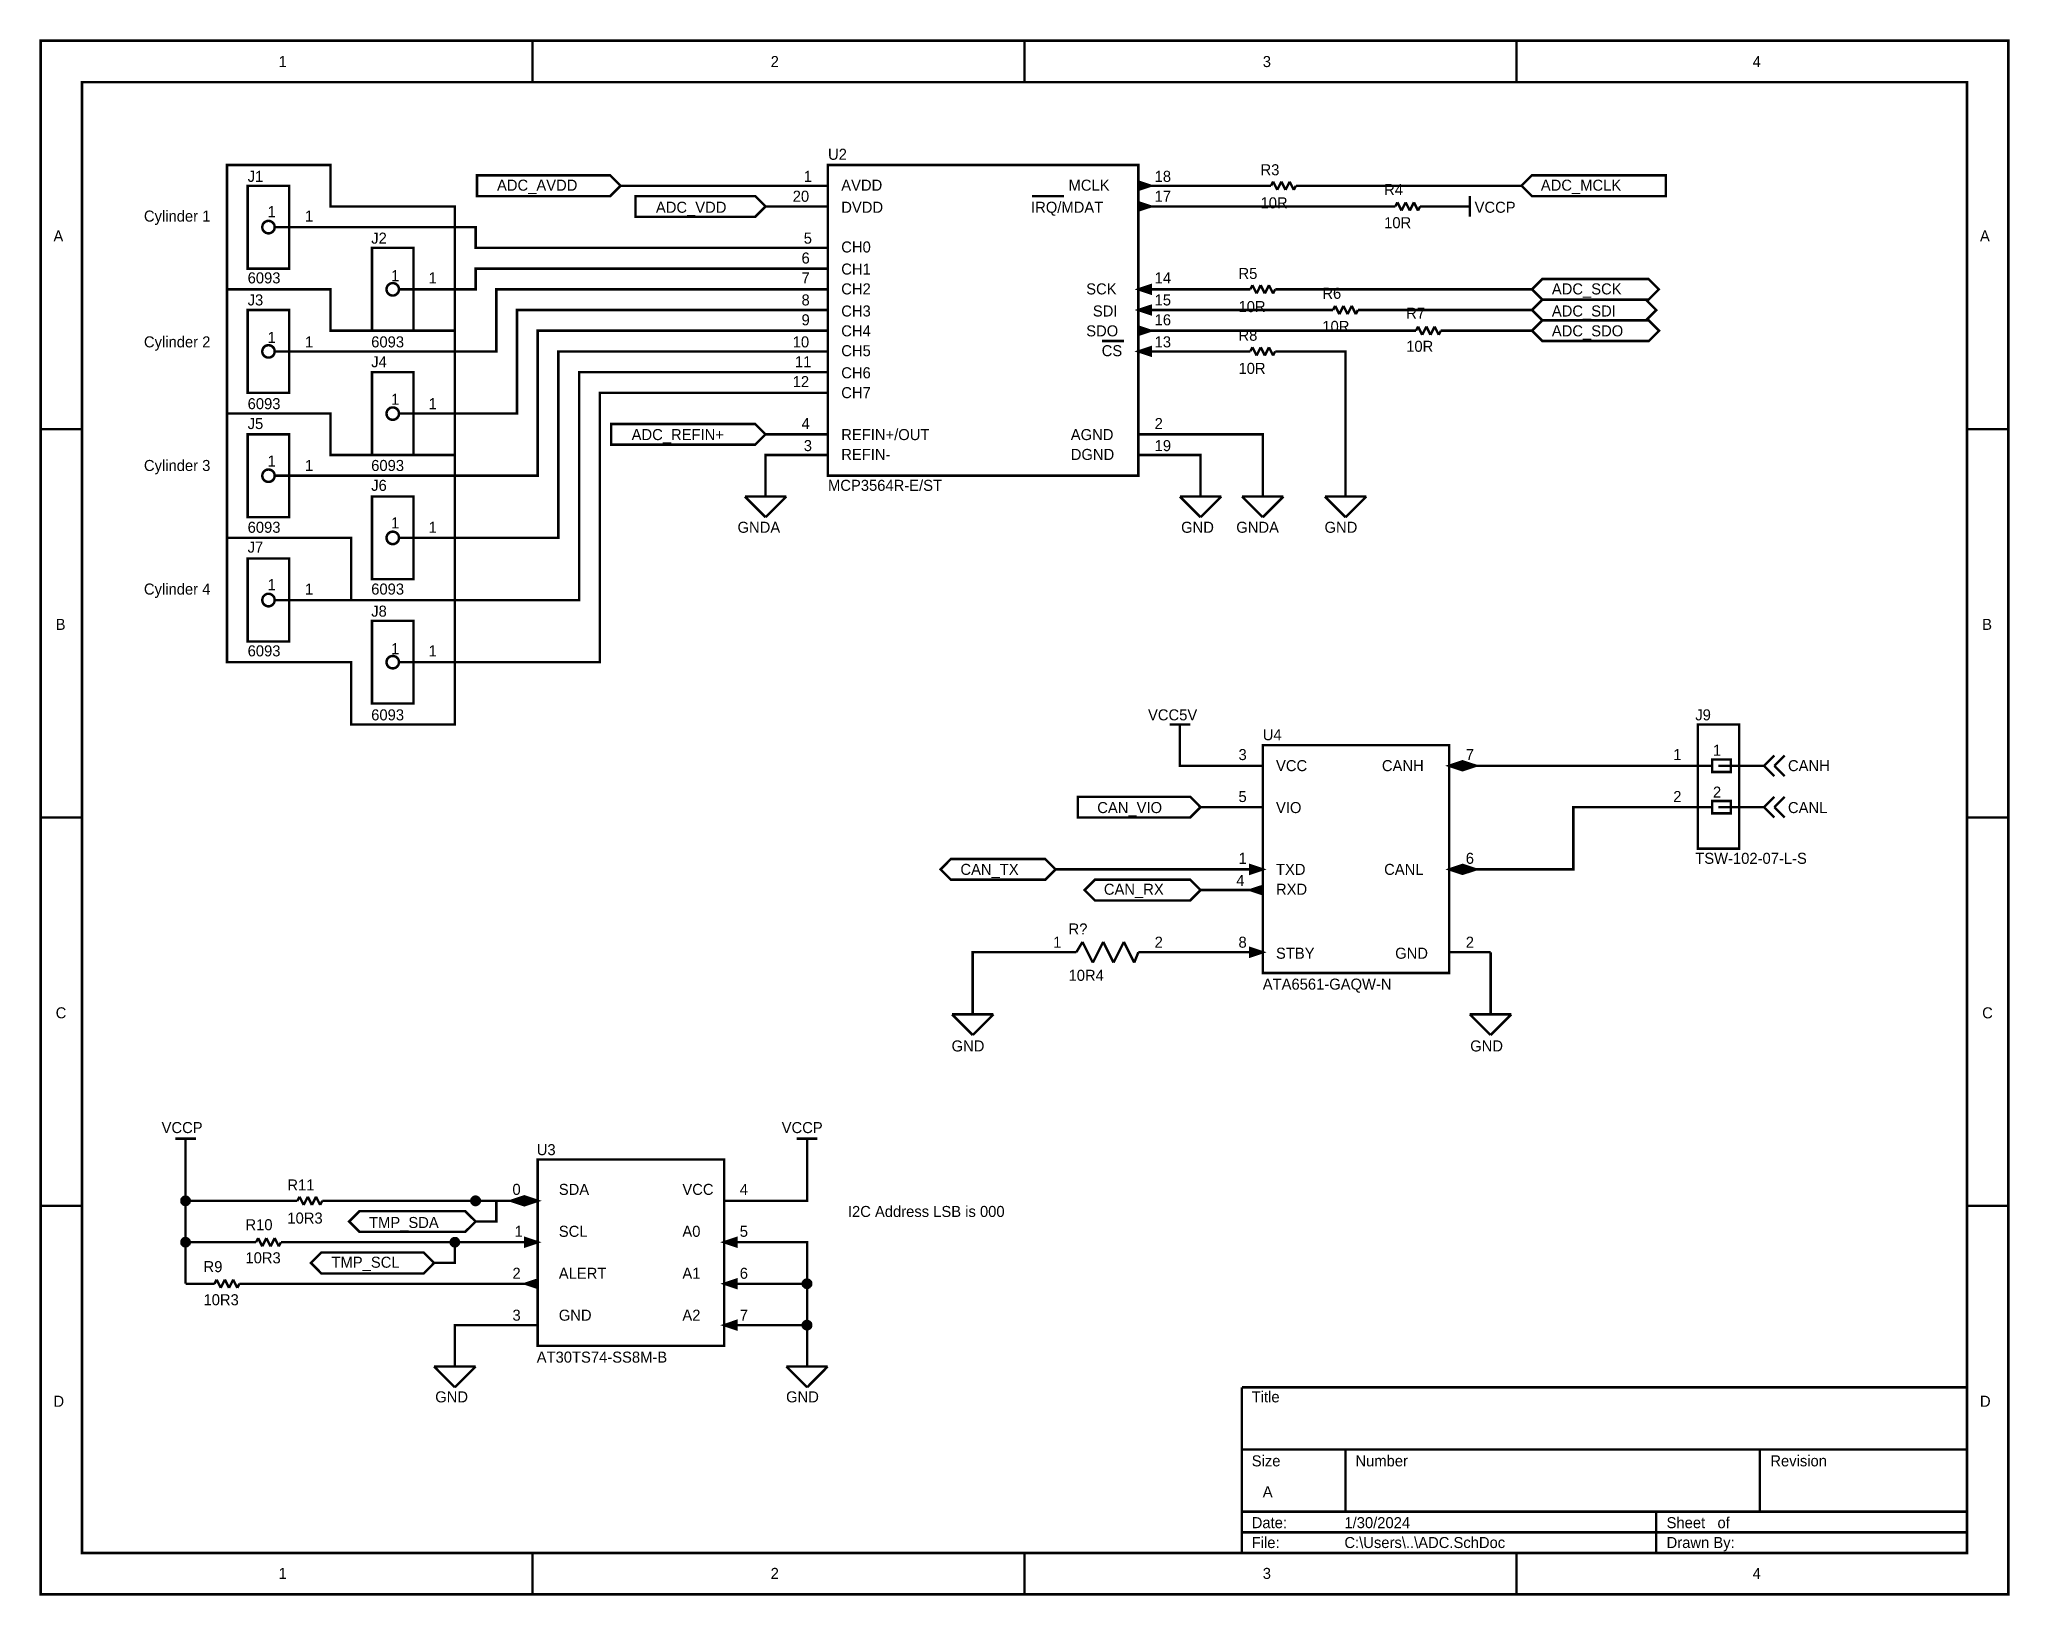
# Model space of a CAD drawing. Header units: inches. Extents: x 0 to 9.5, y -0.01 to 7.51.
import ezdxf

# ---------------------------------------------------------------- set-up
doc = ezdxf.new("R2010")
doc.units = ezdxf.units.IN
doc.header["$MEASUREMENT"] = 0
doc.layers.add('Sheet', color=255, linetype='Continuous')

msp = doc.modelspace()

# ---------------------------------------------------------------- texts
at = {"layer": 'Sheet'}
for s, height, p in [('1', 0.0533, (1.1502, 7.3722)), ('2', 0.0533, (3.5252, 7.3722)), ('3', 0.0533, (5.9002, 7.3722)), ('4', 0.0533, (8.2646, 7.3722)), ('U2', 0.05327, (3.8021, 6.9247)), ('J1', 0.05327, (1.0011, 6.8182)), ('1', 0.0533, (3.685, 6.8182)), ('18', 0.05327, (5.3784, 6.8182)), ('R3', 0.05327, (5.8896, 6.8501)), ('ADC_AVDD', 0.05327, (2.2046, 6.7756)), ('20', 0.05327, (3.6317, 6.7223)), ('AVDD', 0.05327, (3.866, 6.7756)), ('MCLK', 0.05327, (4.963, 6.7756)), ('17', 0.05327, (5.3784, 6.7223)), ('R4', 0.05327, (6.486, 6.7543)), ('ADC_MCLK', 0.05327, (7.2422, 6.7756)), ('Cylinder 1', 0.05327, (0.5006, 6.6264)), ('1', 0.0533, (1.097, 6.6477)), ('1', 0.0533, (1.278, 6.6264)), ('ADC_VDD', 0.05327, (2.9714, 6.669)), ('DVDD', 0.05327, (3.866, 6.669)), ('IRQ/MDAT', 0.05327, (4.782, 6.669)), ('10R', 0.05327, (5.8896, 6.6903)), ('VCCP', 0.05327, (6.9226, 6.669)), ('A', 0.0533, (0.0639, 6.5305)), ('J2', 0.05327, (1.5975, 6.5199)), ('5', 0.0533, (3.685, 6.5199)), ('10R', 0.05327, (6.486, 6.5945)), ('A', 0.0533, (9.3615, 6.5305)), ('6', 0.0533, (3.6743, 6.424)), ('CH0', 0.05327, (3.866, 6.4773)), ('6093', 0.05327, (1.0011, 6.3281)), ('1', 0.0533, (1.6934, 6.3388)), ('1', 0.0533, (1.8744, 6.3281)), ('7', 0.0533, (3.6743, 6.3281)), ('CH1', 0.05327, (3.866, 6.3707)), ('14', 0.05327, (5.3784, 6.3281)), ('R5', 0.05327, (5.7831, 6.3494)), ('J3', 0.05327, (1.0011, 6.2216)), ('8', 0.0533, (3.6743, 6.2216)), ('CH2', 0.05327, (3.866, 6.2749)), ('SCK', 0.05327, (5.0482, 6.2749)), ('R6', 0.05327, (6.1878, 6.2536)), ('ADC_SCK', 0.05327, (7.2954, 6.2749)), ('CH3', 0.05327, (3.866, 6.1683)), ('SDI', 0.05327, (5.0802, 6.1683)), ('15', 0.05327, (5.3784, 6.2216)), ('10R', 0.05327, (5.7831, 6.1896)), ('R7', 0.05327, (6.5925, 6.1577)), ('ADC_SDI', 0.05327, (7.2954, 6.1683)), ('1', 0.0533, (1.097, 6.0405)), ('9', 0.0533, (3.6743, 6.1257)), ('CH4', 0.05327, (3.866, 6.0724)), ('SDO', 0.05327, (5.0482, 6.0724)), ('16', 0.05327, (5.3784, 6.1257)), ('R8', 0.05327, (5.7831, 6.0511)), ('10R', 0.05327, (6.1878, 6.0938)), ('ADC_SDO', 0.05327, (7.2954, 6.0724)), ('Cylinder 2', 0.05327, (0.5006, 6.0192)), ('1', 0.0533, (1.278, 6.0192)), ('6093', 0.05327, (1.5975, 6.0192)), ('10', 0.05327, (3.6317, 6.0192)), ('CH5', 0.05327, (3.866, 5.9766)), ('CS', 0.05327, (5.1228, 5.9766)), ('13', 0.05327, (5.3784, 6.0192)), ('10R', 0.05327, (6.5925, 5.9979)), ('J4', 0.05327, (1.5975, 5.9233)), ('11', 0.05327, (3.6424, 5.9233)), ('CH6', 0.05327, (3.866, 5.87)), ('10R', 0.05327, (5.7831, 5.8913)), ('12', 0.05327, (3.6317, 5.8274)), ('CH7', 0.05327, (3.866, 5.7741)), ('6093', 0.05327, (1.0011, 5.7209)), ('1', 0.0533, (1.6934, 5.7422)), ('1', 0.0533, (1.8744, 5.7209)), ('J5', 0.05327, (1.0011, 5.625)), ('ADC_REFIN+', 0.05327, (2.8543, 5.5717)), ('4', 0.0533, (3.6743, 5.625)), ('REFIN+/OUT', 0.05327, (3.866, 5.5717)), ('AGND', 0.05327, (4.9737, 5.5717)), ('2', 0.0533, (5.3784, 5.625)), ('3', 0.0533, (3.685, 5.5185)), ('REFIN-', 0.05327, (3.866, 5.4759)), ('DGND', 0.05327, (4.9737, 5.4759)), ('19', 0.05327, (5.3784, 5.5185)), ('Cylinder 3', 0.05327, (0.5006, 5.4226)), ('1', 0.0533, (1.097, 5.4439)), ('1', 0.0533, (1.278, 5.4226)), ('6093', 0.05327, (1.5975, 5.4226)), ('J6', 0.05327, (1.5975, 5.3267)), ('MCP3564R-E/ST', 0.053267, (3.8021, 5.3267)), ('6093', 0.05327, (1.0011, 5.1243)), ('1', 0.0533, (1.6934, 5.1456)), ('1', 0.0533, (1.8744, 5.1243)), ('GNDA', 0.05327, (3.3655, 5.1243)), ('GND', 0.05327, (5.5062, 5.1243)), ('GNDA', 0.05327, (5.7724, 5.1243)), ('GND', 0.05327, (6.1984, 5.1243)), ('J7', 0.05327, (1.0011, 5.0284)), ('Cylinder 4', 0.05327, (0.5006, 4.826)), ('1', 0.0533, (1.097, 4.8473)), ('1', 0.0533, (1.278, 4.826)), ('6093', 0.05327, (1.5975, 4.826)), ('J8', 0.05327, (1.5975, 4.7195)), ('B', 0.0533, (0.0746, 4.6555)), ('B', 0.0533, (9.3722, 4.6555)), ('6093', 0.05327, (1.0011, 4.5277)), ('1', 0.0533, (1.6934, 4.5384)), ('1', 0.0533, (1.8744, 4.5277)), ('6093', 0.05327, (1.5975, 4.2188)), ('VCC5V', 0.05327, (5.3464, 4.2188)), ('J9', 0.05327, (7.9877, 4.2188)), ('U4', 0.05327, (5.9002, 4.1229)), ('1', 0.0533, (8.0729, 4.0483)), ('3', 0.0533, (5.7831, 4.027)), ('VCC', 0.05327, (5.9641, 3.9737)), ('CANH', 0.05327, (6.4753, 3.9737)), ('7', 0.0533, (6.88, 4.027)), ('1', 0.0533, (7.8812, 4.027)), ('CANH', 0.05327, (8.435, 3.9737)), ('2', 0.0533, (8.0729, 3.8459)), ('CAN_VIO', 0.05327, (5.1015, 3.7713)), ('5', 0.0533, (5.7831, 3.8246)), ('VIO', 0.05327, (5.9641, 3.7713)), ('2', 0.0533, (7.8812, 3.8246)), ('CANL', 0.05327, (8.435, 3.7713)), ('CAN_TX', 0.05327, (4.4411, 3.473)), ('1', 0.0533, (5.7831, 3.5263)), ('TXD', 0.05327, (5.9641, 3.473)), ('CANL', 0.05327, (6.486, 3.473)), ('6', 0.0533, (6.88, 3.5263)), ('TSW-102-07-L-S', 0.053267, (7.9877, 3.5263)), ('CAN_RX', 0.05327, (5.1334, 3.3771)), ('4', 0.0533, (5.7724, 3.4197)), ('RXD', 0.05327, (5.9641, 3.3771)), ('R?', 0.05327, (4.963, 3.1854)), ('1', 0.0533, (4.8885, 3.1214)), ('2', 0.0533, (5.3784, 3.1214)), ('8', 0.0533, (5.7831, 3.1214)), ('2', 0.0533, (6.88, 3.1214)), ('STBY', 0.05327, (5.9641, 3.0682)), ('GND', 0.05327, (6.5392, 3.0682)), ('10R4', 0.05327, (4.963, 2.9616)), ('ATA6561-GAQW-N', 0.053267, (5.9002, 2.919)), ('C', 0.0533, (0.0746, 2.7805)), ('C', 0.0533, (9.3722, 2.7805)), ('GND', 0.05327, (4.3985, 2.6207)), ('GND', 0.05327, (6.9013, 2.6207)), ('VCCP', 0.05327, (0.5858, 2.2266)), ('VCCP', 0.05327, (3.5785, 2.2266)), ('U3', 0.05327, (2.3963, 2.12)), ('R11', 0.05327, (1.1928, 1.9496)), ('0', 0.0533, (2.2791, 1.9283)), ('SDA', 0.05327, (2.5028, 1.9283)), ('VCC', 0.05327, (3.0992, 1.9283)), ('4', 0.0533, (3.3761, 1.9283)), ('R10', 0.05327, (0.9905, 1.7578)), ('10R3', 0.05327, (1.1928, 1.7898)), ('TMP_SDA', 0.05327, (1.5869, 1.7685)), ('I2C Address LSB is 000', 0.053267, (3.898, 1.8217)), ('1', 0.0533, (2.2898, 1.7259)), ('SCL', 0.05327, (2.5028, 1.7259)), ('A0', 0.05327, (3.0992, 1.7259)), ('5', 0.0533, (3.3761, 1.7259)), ('10R3', 0.05327, (0.9905, 1.598)), ('TMP_SCL', 0.05327, (1.4058, 1.5767)), ('R9', 0.05327, (0.7881, 1.5554)), ('2', 0.0533, (2.2791, 1.5234)), ('ALERT', 0.05327, (2.5028, 1.5234)), ('A1', 0.05327, (3.0992, 1.5234)), ('6', 0.0533, (3.3761, 1.5234)), ('10R3', 0.05327, (0.7881, 1.3956)), ('3', 0.0533, (2.2791, 1.321)), ('GND', 0.05327, (2.5028, 1.321)), ('A2', 0.05327, (3.0992, 1.321)), ('7', 0.0533, (3.3761, 1.321)), ('AT30TS74-SS8M-B', 0.053267, (2.3963, 1.1186)), ('D', 0.0533, (0.0639, 0.9055)), ('GND', 0.05327, (1.9064, 0.9268)), ('GND', 0.05327, (3.5998, 0.9268)), ('Title', 0.05327, (5.847, 0.9268)), ('D', 0.0533, (9.3615, 0.9055)), ('Size', 0.05327, (5.847, 0.6179)), ('Number', 0.05327, (6.3475, 0.6179)), ('Revision', 0.05327, (8.3498, 0.6179)), ('A', 0.0533, (5.9002, 0.4688)), ('Date:', 0.05327, (5.847, 0.3196)), ('1/30/2024', 0.05327, (6.2943, 0.3196)), ('Sheet   of', 0.05327, (7.8492, 0.3196)), ('File:', 0.05327, (5.847, 0.2237)), ('C:\\Users\\..\\ADC.SchDoc', 0.053267, (6.2943, 0.2237)), ('Drawn By:', 0.05327, (7.8492, 0.2237)), ('1', 0.0533, (1.1502, 0.0746)), ('2', 0.0533, (3.5252, 0.0746)), ('3', 0.0533, (5.9002, 0.0746)), ('4', 0.0533, (8.2646, 0.0746))]:
    msp.add_text(s, height=height, dxfattribs=at).set_placement(p)

# ---------------------------------------------------------------- linework, layer by layer
at = {"layer": 'Sheet'}
for points in [[(0.002, 7.5, 0.0118, 0.0118, 0), (9.4987, 7.5, 0.0118, 0.0118, 0), (9.4987, 0, 0.0118, 0.0118, 0), (0.002, 0, 0.0118, 0.0118, 0), (0.002, 7.5, 0.0118, 0.0118, 0)], [(0.002, 7.5, 0.0039, 0.0039, 0), (0.002, 0, 0.0039, 0.0039, 0), (9.4987, 0, 0.0039, 0.0039, 0), (9.4987, 7.5, 0.0039, 0.0039, 0), (0.002, 7.5, 0.0039, 0.0039, 0), (0.002, 7.5, 0.0039, 0.0039, 0)], [(0.2017, 7.2996, 0.0118, 0.0118, 0), (9.299, 7.2996, 0.0118, 0.0118, 0), (9.299, 0.1998, 0.0118, 0.0118, 0), (0.2017, 0.1998, 0.0118, 0.0118, 0), (0.2017, 7.2996, 0.0118, 0.0118, 0)], [(0.2017, 7.2996, 0.0039, 0.0039, 0), (0.2017, 0.1998, 0.0039, 0.0039, 0), (9.299, 0.1998, 0.0039, 0.0039, 0), (9.299, 7.2996, 0.0039, 0.0039, 0), (0.2017, 7.2996, 0.0039, 0.0039, 0), (0.2017, 7.2996, 0.0039, 0.0039, 0)], [(0.9013, 6.8994, 0.0118, 0.0118, 0), (0.9013, 6.2995, 0.0118, 0.0118, 0), (1.4012, 6.2995, 0.0118, 0.0118, 0), (1.4012, 6.0997, 0.0118, 0.0118, 0), (2.0009, 6.0997, 0.0118, 0.0118, 0), (2.0009, 6.6997, 0.0118, 0.0118, 0), (1.4012, 6.6997, 0.0118, 0.0118, 0), (1.4012, 6.8994, 0.0118, 0.0118, 0), (0.9013, 6.8994, 0.0118, 0.0118, 0)], [(2.1081, 6.7496, 0.0118, 0.0118, 0), (2.1081, 6.8495, 0.0118, 0.0118, 0), (2.7511, 6.8495, 0.0118, 0.0118, 0), (2.801, 6.7995, 0.0118, 0.0118, 0), (2.7511, 6.7496, 0.0118, 0.0118, 0), (2.1081, 6.7496, 0.0118, 0.0118, 0)], [(2.1081, 6.7496, 0.0039, 0.0039, 0), (2.1081, 6.8495, 0.0039, 0.0039, 0), (2.7511, 6.8495, 0.0039, 0.0039, 0), (2.801, 6.7995, 0.0039, 0.0039, 0), (2.7511, 6.7496, 0.0039, 0.0039, 0), (2.1081, 6.7496, 0.0039, 0.0039, 0)], [(3.8008, 6.8994, 0.0118, 0.0118, 0), (5.2998, 6.8994, 0.0118, 0.0118, 0), (5.2998, 5.3999, 0.0118, 0.0118, 0), (3.8008, 5.3999, 0.0118, 0.0118, 0), (3.8008, 6.8994, 0.0118, 0.0118, 0)], [(3.8008, 6.8994, 0.0039, 0.0039, 0), (3.8008, 5.3999, 0.0039, 0.0039, 0), (5.2998, 5.3999, 0.0039, 0.0039, 0), (5.2998, 6.8994, 0.0039, 0.0039, 0), (3.8008, 6.8994, 0.0039, 0.0039, 0), (3.8008, 6.8994, 0.0039, 0.0039, 0)], [(7.1989, 6.7496, 0.0118, 0.0118, 0), (7.149, 6.7995, 0.0118, 0.0118, 0), (7.1989, 6.8495, 0.0118, 0.0118, 0), (7.8459, 6.8495, 0.0118, 0.0118, 0), (7.8459, 6.7496, 0.0118, 0.0118, 0), (7.1989, 6.7496, 0.0118, 0.0118, 0)], [(7.1989, 6.7496, 0.0039, 0.0039, 0), (7.149, 6.7995, 0.0039, 0.0039, 0), (7.1989, 6.8495, 0.0039, 0.0039, 0), (7.8459, 6.8495, 0.0039, 0.0039, 0), (7.8459, 6.7496, 0.0039, 0.0039, 0), (7.1989, 6.7496, 0.0039, 0.0039, 0)], [(1.0011, 6.7995, 0.0118, 0.0118, 0), (1.2015, 6.7995, 0.0118, 0.0118, 0), (1.2015, 6.3994, 0.0118, 0.0118, 0), (1.0011, 6.3994, 0.0118, 0.0118, 0), (1.0011, 6.7995, 0.0118, 0.0118, 0)], [(1.0011, 6.7995, 0.0039, 0.0039, 0), (1.0011, 6.3994, 0.0039, 0.0039, 0), (1.2015, 6.3994, 0.0039, 0.0039, 0), (1.2015, 6.7995, 0.0039, 0.0039, 0), (1.0011, 6.7995, 0.0039, 0.0039, 0), (1.0011, 6.7995, 0.0039, 0.0039, 0)], [(2.8729, 6.6497, 0.0118, 0.0118, 0), (2.8729, 6.7496, 0.0118, 0.0118, 0), (3.4507, 6.7496, 0.0118, 0.0118, 0), (3.5006, 6.6997, 0.0118, 0.0118, 0), (3.4507, 6.6497, 0.0118, 0.0118, 0), (2.8729, 6.6497, 0.0118, 0.0118, 0)], [(2.8729, 6.6497, 0.0039, 0.0039, 0), (2.8729, 6.7496, 0.0039, 0.0039, 0), (3.4507, 6.7496, 0.0039, 0.0039, 0), (3.5006, 6.6997, 0.0039, 0.0039, 0), (3.4507, 6.6497, 0.0039, 0.0039, 0), (2.8729, 6.6497, 0.0039, 0.0039, 0)], [(5.3604, 6.7995, 0.0118, 0.0118, 0), (5.2998, 6.8195, 0.0118, 0.0118, 0), (5.2998, 6.7796, 0.0118, 0.0118, 0), (5.3604, 6.7995, 0.0118, 0.0118, 0)], [(5.3604, 6.7995, 0.0039, 0.0039, 0), (5.2998, 6.8195, 0.0039, 0.0039, 0), (5.2998, 6.7796, 0.0039, 0.0039, 0), (5.3604, 6.7995, 0.0039, 0.0039, 0)], [(5.3604, 6.6997, 0.0118, 0.0118, 0), (5.2998, 6.7196, 0.0118, 0.0118, 0), (5.2998, 6.6797, 0.0118, 0.0118, 0), (5.3604, 6.6997, 0.0118, 0.0118, 0)], [(5.3604, 6.6997, 0.0039, 0.0039, 0), (5.2998, 6.7196, 0.0039, 0.0039, 0), (5.2998, 6.6797, 0.0039, 0.0039, 0), (5.3604, 6.6997, 0.0039, 0.0039, 0)], [(1.6015, 6.4999, 0.0118, 0.0118, 0), (1.8012, 6.4999, 0.0118, 0.0118, 0), (1.8012, 6.0997, 0.0118, 0.0118, 0), (1.6015, 6.0997, 0.0118, 0.0118, 0), (1.6015, 6.4999, 0.0118, 0.0118, 0)], [(1.6015, 6.4999, 0.0039, 0.0039, 0), (1.6015, 6.0997, 0.0039, 0.0039, 0), (1.8012, 6.0997, 0.0039, 0.0039, 0), (1.8012, 6.4999, 0.0039, 0.0039, 0), (1.6015, 6.4999, 0.0039, 0.0039, 0), (1.6015, 6.4999, 0.0039, 0.0039, 0)], [(0.9013, 6.2995, 0.0118, 0.0118, 0), (0.9013, 5.6996, 0.0118, 0.0118, 0), (1.4012, 5.6996, 0.0118, 0.0118, 0), (1.4012, 5.4998, 0.0118, 0.0118, 0), (2.0009, 5.4998, 0.0118, 0.0118, 0), (2.0009, 6.0997, 0.0118, 0.0118, 0), (1.4012, 6.0997, 0.0118, 0.0118, 0), (1.4012, 6.2995, 0.0118, 0.0118, 0), (0.9013, 6.2995, 0.0118, 0.0118, 0)], [(5.3604, 6.3195, 0.0118, 0.0118, 0), (5.2998, 6.2995, 0.0118, 0.0118, 0), (5.3604, 6.2795, 0.0118, 0.0118, 0), (5.3604, 6.3195, 0.0118, 0.0118, 0)], [(5.3604, 6.3195, 0.0039, 0.0039, 0), (5.2998, 6.2995, 0.0039, 0.0039, 0), (5.3604, 6.2795, 0.0039, 0.0039, 0), (5.3604, 6.3195, 0.0039, 0.0039, 0)], [(7.2495, 6.2496, 0.0118, 0.0118, 0), (7.1996, 6.2995, 0.0118, 0.0118, 0), (7.2495, 6.3494, 0.0118, 0.0118, 0), (7.7614, 6.3494, 0.0118, 0.0118, 0), (7.8119, 6.2995, 0.0118, 0.0118, 0), (7.7614, 6.2496, 0.0118, 0.0118, 0), (7.2495, 6.2496, 0.0118, 0.0118, 0)], [(7.2495, 6.2496, 0.0039, 0.0039, 0), (7.1996, 6.2995, 0.0039, 0.0039, 0), (7.2495, 6.3494, 0.0039, 0.0039, 0), (7.7614, 6.3494, 0.0039, 0.0039, 0), (7.8119, 6.2995, 0.0039, 0.0039, 0), (7.7614, 6.2496, 0.0039, 0.0039, 0), (7.2495, 6.2496, 0.0039, 0.0039, 0)], [(1.0011, 6.1996, 0.0118, 0.0118, 0), (1.2015, 6.1996, 0.0118, 0.0118, 0), (1.2015, 5.7994, 0.0118, 0.0118, 0), (1.0011, 5.7994, 0.0118, 0.0118, 0), (1.0011, 6.1996, 0.0118, 0.0118, 0)], [(1.0011, 6.1996, 0.0039, 0.0039, 0), (1.0011, 5.7994, 0.0039, 0.0039, 0), (1.2015, 5.7994, 0.0039, 0.0039, 0), (1.2015, 6.1996, 0.0039, 0.0039, 0), (1.0011, 6.1996, 0.0039, 0.0039, 0), (1.0011, 6.1996, 0.0039, 0.0039, 0)], [(5.3604, 6.2196, 0.0118, 0.0118, 0), (5.2998, 6.1996, 0.0118, 0.0118, 0), (5.3604, 6.1796, 0.0118, 0.0118, 0), (5.3604, 6.2196, 0.0118, 0.0118, 0)], [(5.3604, 6.2196, 0.0039, 0.0039, 0), (5.2998, 6.1996, 0.0039, 0.0039, 0), (5.3604, 6.1796, 0.0039, 0.0039, 0), (5.3604, 6.2196, 0.0039, 0.0039, 0)], [(7.2495, 6.1497, 0.0118, 0.0118, 0), (7.1996, 6.1996, 0.0118, 0.0118, 0), (7.2495, 6.2496, 0.0118, 0.0118, 0), (7.7494, 6.2496, 0.0118, 0.0118, 0), (7.7993, 6.1996, 0.0118, 0.0118, 0), (7.7494, 6.1497, 0.0118, 0.0118, 0), (7.2495, 6.1497, 0.0118, 0.0118, 0)], [(7.2495, 6.1497, 0.0039, 0.0039, 0), (7.1996, 6.1996, 0.0039, 0.0039, 0), (7.2495, 6.2496, 0.0039, 0.0039, 0), (7.7494, 6.2496, 0.0039, 0.0039, 0), (7.7993, 6.1996, 0.0039, 0.0039, 0), (7.7494, 6.1497, 0.0039, 0.0039, 0), (7.2495, 6.1497, 0.0039, 0.0039, 0)], [(5.3604, 6.0997, 0.0118, 0.0118, 0), (5.2998, 6.1197, 0.0118, 0.0118, 0), (5.2998, 6.0798, 0.0118, 0.0118, 0), (5.3604, 6.0997, 0.0118, 0.0118, 0)], [(5.3604, 6.0997, 0.0039, 0.0039, 0), (5.2998, 6.1197, 0.0039, 0.0039, 0), (5.2998, 6.0798, 0.0039, 0.0039, 0), (5.3604, 6.0997, 0.0039, 0.0039, 0)], [(7.2495, 6.0498, 0.0118, 0.0118, 0), (7.1996, 6.0997, 0.0118, 0.0118, 0), (7.2495, 6.1497, 0.0118, 0.0118, 0), (7.7627, 6.1497, 0.0118, 0.0118, 0), (7.8126, 6.0997, 0.0118, 0.0118, 0), (7.7627, 6.0498, 0.0118, 0.0118, 0), (7.2495, 6.0498, 0.0118, 0.0118, 0)], [(7.2495, 6.0498, 0.0039, 0.0039, 0), (7.1996, 6.0997, 0.0039, 0.0039, 0), (7.2495, 6.1497, 0.0039, 0.0039, 0), (7.7627, 6.1497, 0.0039, 0.0039, 0), (7.8126, 6.0997, 0.0039, 0.0039, 0), (7.7627, 6.0498, 0.0039, 0.0039, 0), (7.2495, 6.0498, 0.0039, 0.0039, 0)], [(5.3604, 6.0198, 0.0118, 0.0118, 0), (5.2998, 5.9999, 0.0118, 0.0118, 0), (5.3604, 5.9799, 0.0118, 0.0118, 0), (5.3604, 6.0198, 0.0118, 0.0118, 0)], [(5.3604, 6.0198, 0.0039, 0.0039, 0), (5.2998, 5.9999, 0.0039, 0.0039, 0), (5.3604, 5.9799, 0.0039, 0.0039, 0), (5.3604, 6.0198, 0.0039, 0.0039, 0)], [(1.6015, 5.9, 0.0118, 0.0118, 0), (1.8012, 5.9, 0.0118, 0.0118, 0), (1.8012, 5.4998, 0.0118, 0.0118, 0), (1.6015, 5.4998, 0.0118, 0.0118, 0), (1.6015, 5.9, 0.0118, 0.0118, 0)], [(1.6015, 5.9, 0.0039, 0.0039, 0), (1.6015, 5.4998, 0.0039, 0.0039, 0), (1.8012, 5.4998, 0.0039, 0.0039, 0), (1.8012, 5.9, 0.0039, 0.0039, 0), (1.6015, 5.9, 0.0039, 0.0039, 0), (1.6015, 5.9, 0.0039, 0.0039, 0)], [(0.9013, 5.6996, 0.0118, 0.0118, 0), (0.9013, 5.0997, 0.0118, 0.0118, 0), (1.501, 5.0997, 0.0118, 0.0118, 0), (1.501, 4.7994, 0.0118, 0.0118, 0), (2.0009, 4.7994, 0.0118, 0.0118, 0), (2.0009, 5.4998, 0.0118, 0.0118, 0), (1.4012, 5.4998, 0.0118, 0.0118, 0), (1.4012, 5.6996, 0.0118, 0.0118, 0), (0.9013, 5.6996, 0.0118, 0.0118, 0)], [(2.7551, 5.5498, 0.0118, 0.0118, 0), (2.7551, 5.6496, 0.0118, 0.0118, 0), (3.4507, 5.6496, 0.0118, 0.0118, 0), (3.5006, 5.5997, 0.0118, 0.0118, 0), (3.4507, 5.5498, 0.0118, 0.0118, 0), (2.7551, 5.5498, 0.0118, 0.0118, 0)], [(2.7551, 5.5498, 0.0039, 0.0039, 0), (2.7551, 5.6496, 0.0039, 0.0039, 0), (3.4507, 5.6496, 0.0039, 0.0039, 0), (3.5006, 5.5997, 0.0039, 0.0039, 0), (3.4507, 5.5498, 0.0039, 0.0039, 0), (2.7551, 5.5498, 0.0039, 0.0039, 0)], [(1.0011, 5.5997, 0.0118, 0.0118, 0), (1.2015, 5.5997, 0.0118, 0.0118, 0), (1.2015, 5.1995, 0.0118, 0.0118, 0), (1.0011, 5.1995, 0.0118, 0.0118, 0), (1.0011, 5.5997, 0.0118, 0.0118, 0)], [(1.0011, 5.5997, 0.0039, 0.0039, 0), (1.0011, 5.1995, 0.0039, 0.0039, 0), (1.2015, 5.1995, 0.0039, 0.0039, 0), (1.2015, 5.5997, 0.0039, 0.0039, 0), (1.0011, 5.5997, 0.0039, 0.0039, 0), (1.0011, 5.5997, 0.0039, 0.0039, 0)], [(1.6015, 5.2994, 0.0118, 0.0118, 0), (1.8012, 5.2994, 0.0118, 0.0118, 0), (1.8012, 4.8999, 0.0118, 0.0118, 0), (1.6015, 4.8999, 0.0118, 0.0118, 0), (1.6015, 5.2994, 0.0118, 0.0118, 0)], [(1.6015, 5.2994, 0.0039, 0.0039, 0), (1.6015, 4.8999, 0.0039, 0.0039, 0), (1.8012, 4.8999, 0.0039, 0.0039, 0), (1.8012, 5.2994, 0.0039, 0.0039, 0), (1.6015, 5.2994, 0.0039, 0.0039, 0), (1.6015, 5.2994, 0.0039, 0.0039, 0)], [(0.9013, 5.0997, 0.0118, 0.0118, 0), (0.9013, 4.4997, 0.0118, 0.0118, 0), (1.501, 4.4997, 0.0118, 0.0118, 0), (1.501, 4.1994, 0.0118, 0.0118, 0), (2.0009, 4.1994, 0.0118, 0.0118, 0), (2.0009, 4.7994, 0.0118, 0.0118, 0), (1.501, 4.7994, 0.0118, 0.0118, 0), (1.501, 5.0997, 0.0118, 0.0118, 0), (0.9013, 5.0997, 0.0118, 0.0118, 0)], [(1.0011, 4.9998, 0.0118, 0.0118, 0), (1.2015, 4.9998, 0.0118, 0.0118, 0), (1.2015, 4.5996, 0.0118, 0.0118, 0), (1.0011, 4.5996, 0.0118, 0.0118, 0), (1.0011, 4.9998, 0.0118, 0.0118, 0)], [(1.0011, 4.9998, 0.0039, 0.0039, 0), (1.0011, 4.5996, 0.0039, 0.0039, 0), (1.2015, 4.5996, 0.0039, 0.0039, 0), (1.2015, 4.9998, 0.0039, 0.0039, 0), (1.0011, 4.9998, 0.0039, 0.0039, 0), (1.0011, 4.9998, 0.0039, 0.0039, 0)], [(1.6015, 4.6995, 0.0118, 0.0118, 0), (1.8012, 4.6995, 0.0118, 0.0118, 0), (1.8012, 4.3, 0.0118, 0.0118, 0), (1.6015, 4.3, 0.0118, 0.0118, 0), (1.6015, 4.6995, 0.0118, 0.0118, 0)], [(1.6015, 4.6995, 0.0039, 0.0039, 0), (1.6015, 4.3, 0.0039, 0.0039, 0), (1.8012, 4.3, 0.0039, 0.0039, 0), (1.8012, 4.6995, 0.0039, 0.0039, 0), (1.6015, 4.6995, 0.0039, 0.0039, 0), (1.6015, 4.6995, 0.0039, 0.0039, 0)], [(7.9996, 4.1994, 0.0118, 0.0118, 0), (7.9996, 3.5995, 0.0118, 0.0118, 0), (8.1993, 3.5995, 0.0118, 0.0118, 0), (8.1993, 4.1994, 0.0118, 0.0118, 0), (7.9996, 4.1994, 0.0118, 0.0118, 0), (7.9996, 4.1994, 0.0118, 0.0118, 0)], [(7.9996, 4.1994, 0.0118, 0.0118, 0), (8.1993, 4.1994, 0.0118, 0.0118, 0), (8.1993, 3.5995, 0.0118, 0.0118, 0), (7.9996, 3.5995, 0.0118, 0.0118, 0), (7.9996, 4.1994, 0.0118, 0.0118, 0)], [(5.9002, 4.0996, 0.0118, 0.0118, 0), (5.9002, 2.9996, 0.0118, 0.0118, 0), (6.7995, 2.9996, 0.0118, 0.0118, 0), (6.7995, 4.0996, 0.0118, 0.0118, 0), (5.9002, 4.0996, 0.0118, 0.0118, 0), (5.9002, 4.0996, 0.0118, 0.0118, 0)], [(5.9002, 4.0996, 0.0118, 0.0118, 0), (6.7995, 4.0996, 0.0118, 0.0118, 0), (6.7995, 2.9996, 0.0118, 0.0118, 0), (5.9002, 2.9996, 0.0118, 0.0118, 0), (5.9002, 4.0996, 0.0118, 0.0118, 0)], [(6.8594, 4.0197, 0.0118, 0.0118, 0), (6.7995, 3.9997, 0.0118, 0.0118, 0), (6.8594, 3.9797, 0.0118, 0.0118, 0), (6.8594, 4.0197, 0.0118, 0.0118, 0)], [(6.8594, 4.0197, 0.0118, 0.0118, 0), (6.7995, 3.9997, 0.0118, 0.0118, 0), (6.8594, 3.9797, 0.0118, 0.0118, 0), (6.8594, 4.0197, 0.0118, 0.0118, 0)], [(6.8694, 4.0197, 0.0118, 0.0118, 0), (6.8694, 3.9797, 0.0118, 0.0118, 0), (6.93, 3.9997, 0.0118, 0.0118, 0), (6.8694, 4.0197, 0.0118, 0.0118, 0)], [(6.8694, 4.0197, 0.0118, 0.0118, 0), (6.8694, 3.9797, 0.0118, 0.0118, 0), (6.93, 3.9997, 0.0118, 0.0118, 0), (6.8694, 4.0197, 0.0118, 0.0118, 0)], [(8.0695, 4.0297, 0.0118, 0.0118, 0), (8.0695, 3.9697, 0.0118, 0.0118, 0), (8.1594, 3.9697, 0.0118, 0.0118, 0), (8.1594, 4.0297, 0.0118, 0.0118, 0), (8.0695, 4.0297, 0.0118, 0.0118, 0), (8.0695, 4.0297, 0.0118, 0.0118, 0)], [(8.0695, 4.0297, 0.0118, 0.0118, 0), (8.1594, 4.0297, 0.0118, 0.0118, 0), (8.1594, 3.9697, 0.0118, 0.0118, 0), (8.0695, 3.9697, 0.0118, 0.0118, 0), (8.0695, 4.0297, 0.0118, 0.0118, 0)], [(5.0076, 3.75, 0.0118, 0.0118, 0), (5.0076, 3.8499, 0.0118, 0.0118, 0), (5.5501, 3.8499, 0.0118, 0.0118, 0), (5.6, 3.7999, 0.0118, 0.0118, 0), (5.5501, 3.75, 0.0118, 0.0118, 0), (5.0076, 3.75, 0.0118, 0.0118, 0)], [(5.0076, 3.75, 0.0118, 0.0118, 0), (5.0076, 3.8499, 0.0118, 0.0118, 0), (5.5501, 3.8499, 0.0118, 0.0118, 0), (5.6, 3.7999, 0.0118, 0.0118, 0), (5.5501, 3.75, 0.0118, 0.0118, 0), (5.0076, 3.75, 0.0118, 0.0118, 0)], [(8.0695, 3.8299, 0.0118, 0.0118, 0), (8.0695, 3.77, 0.0118, 0.0118, 0), (8.1594, 3.77, 0.0118, 0.0118, 0), (8.1594, 3.8299, 0.0118, 0.0118, 0), (8.0695, 3.8299, 0.0118, 0.0118, 0), (8.0695, 3.8299, 0.0118, 0.0118, 0)], [(8.0695, 3.8299, 0.0118, 0.0118, 0), (8.1594, 3.8299, 0.0118, 0.0118, 0), (8.1594, 3.77, 0.0118, 0.0118, 0), (8.0695, 3.77, 0.0118, 0.0118, 0), (8.0695, 3.8299, 0.0118, 0.0118, 0)], [(4.3952, 3.4497, 0.0118, 0.0118, 0), (4.3453, 3.4996, 0.0118, 0.0118, 0), (4.3952, 3.5496, 0.0118, 0.0118, 0), (4.8505, 3.5496, 0.0118, 0.0118, 0), (4.9004, 3.4996, 0.0118, 0.0118, 0), (4.8505, 3.4497, 0.0118, 0.0118, 0), (4.3952, 3.4497, 0.0118, 0.0118, 0)], [(4.3952, 3.4497, 0.0118, 0.0118, 0), (4.3453, 3.4996, 0.0118, 0.0118, 0), (4.3952, 3.5496, 0.0118, 0.0118, 0), (4.8505, 3.5496, 0.0118, 0.0118, 0), (4.9004, 3.4996, 0.0118, 0.0118, 0), (4.8505, 3.4497, 0.0118, 0.0118, 0), (4.3952, 3.4497, 0.0118, 0.0118, 0)], [(5.8403, 3.5196, 0.0118, 0.0118, 0), (5.9002, 3.4996, 0.0118, 0.0118, 0), (5.8403, 3.4797, 0.0118, 0.0118, 0), (5.8403, 3.5196, 0.0118, 0.0118, 0)], [(5.8403, 3.5196, 0.0118, 0.0118, 0), (5.9002, 3.4996, 0.0118, 0.0118, 0), (5.8403, 3.4797, 0.0118, 0.0118, 0), (5.8403, 3.5196, 0.0118, 0.0118, 0)], [(6.8594, 3.5196, 0.0118, 0.0118, 0), (6.7995, 3.4996, 0.0118, 0.0118, 0), (6.8594, 3.4797, 0.0118, 0.0118, 0), (6.8594, 3.5196, 0.0118, 0.0118, 0)], [(6.8594, 3.5196, 0.0118, 0.0118, 0), (6.7995, 3.4996, 0.0118, 0.0118, 0), (6.8594, 3.4797, 0.0118, 0.0118, 0), (6.8594, 3.5196, 0.0118, 0.0118, 0)], [(6.8694, 3.5196, 0.0118, 0.0118, 0), (6.8694, 3.4797, 0.0118, 0.0118, 0), (6.93, 3.4996, 0.0118, 0.0118, 0), (6.8694, 3.5196, 0.0118, 0.0118, 0)], [(6.8694, 3.5196, 0.0118, 0.0118, 0), (6.8694, 3.4797, 0.0118, 0.0118, 0), (6.93, 3.4996, 0.0118, 0.0118, 0), (6.8694, 3.5196, 0.0118, 0.0118, 0)], [(5.0901, 3.3498, 0.0118, 0.0118, 0), (5.0402, 3.3998, 0.0118, 0.0118, 0), (5.0901, 3.4497, 0.0118, 0.0118, 0), (5.5501, 3.4497, 0.0118, 0.0118, 0), (5.6, 3.3998, 0.0118, 0.0118, 0), (5.5501, 3.3498, 0.0118, 0.0118, 0), (5.0901, 3.3498, 0.0118, 0.0118, 0)], [(5.0901, 3.3498, 0.0118, 0.0118, 0), (5.0402, 3.3998, 0.0118, 0.0118, 0), (5.0901, 3.4497, 0.0118, 0.0118, 0), (5.5501, 3.4497, 0.0118, 0.0118, 0), (5.6, 3.3998, 0.0118, 0.0118, 0), (5.5501, 3.3498, 0.0118, 0.0118, 0), (5.0901, 3.3498, 0.0118, 0.0118, 0)], [(5.8403, 3.3998, 0.0118, 0.0118, 0), (5.9002, 3.4197, 0.0118, 0.0118, 0), (5.9002, 3.3798, 0.0118, 0.0118, 0), (5.8403, 3.3998, 0.0118, 0.0118, 0)], [(5.8403, 3.3998, 0.0118, 0.0118, 0), (5.9002, 3.4197, 0.0118, 0.0118, 0), (5.9002, 3.3798, 0.0118, 0.0118, 0), (5.8403, 3.3998, 0.0118, 0.0118, 0)], [(5.8403, 3.1195, 0.0118, 0.0118, 0), (5.9002, 3.0995, 0.0118, 0.0118, 0), (5.8403, 3.0795, 0.0118, 0.0118, 0), (5.8403, 3.1195, 0.0118, 0.0118, 0)], [(5.8403, 3.1195, 0.0118, 0.0118, 0), (5.9002, 3.0995, 0.0118, 0.0118, 0), (5.8403, 3.0795, 0.0118, 0.0118, 0), (5.8403, 3.1195, 0.0118, 0.0118, 0)], [(2.401, 2.0994, 0.0118, 0.0118, 0), (3.3009, 2.0994, 0.0118, 0.0118, 0), (3.3009, 1.1998, 0.0118, 0.0118, 0), (2.401, 1.1998, 0.0118, 0.0118, 0), (2.401, 2.0994, 0.0118, 0.0118, 0)], [(2.401, 2.0994, 0.0039, 0.0039, 0), (2.401, 1.1998, 0.0039, 0.0039, 0), (3.3009, 1.1998, 0.0039, 0.0039, 0), (3.3009, 2.0994, 0.0039, 0.0039, 0), (2.401, 2.0994, 0.0039, 0.0039, 0), (2.401, 2.0994, 0.0039, 0.0039, 0)], [(0.69, 1.9, 0.02, 0.02, 1), (0.71, 1.9, 0.02, 0.02, 1)], [(2.09, 1.9, 0.02, 0.02, 1), (2.11, 1.9, 0.02, 0.02, 1)], [(2.3311, 1.9196, 0.0118, 0.0118, 0), (2.3311, 1.8797, 0.0118, 0.0118, 0), (2.2712, 1.8996, 0.0118, 0.0118, 0), (2.3311, 1.9196, 0.0118, 0.0118, 0)], [(2.3311, 1.9196, 0.0039, 0.0039, 0), (2.3311, 1.8797, 0.0039, 0.0039, 0), (2.2712, 1.8996, 0.0039, 0.0039, 0), (2.3311, 1.9196, 0.0039, 0.0039, 0)], [(2.3411, 1.9196, 0.0118, 0.0118, 0), (2.401, 1.8996, 0.0118, 0.0118, 0), (2.3411, 1.8797, 0.0118, 0.0118, 0), (2.3411, 1.9196, 0.0118, 0.0118, 0)], [(2.3411, 1.9196, 0.0039, 0.0039, 0), (2.401, 1.8996, 0.0039, 0.0039, 0), (2.3411, 1.8797, 0.0039, 0.0039, 0), (2.3411, 1.9196, 0.0039, 0.0039, 0)], [(1.541, 1.7498, 0.0118, 0.0118, 0), (1.491, 1.7998, 0.0118, 0.0118, 0), (1.541, 1.8497, 0.0118, 0.0118, 0), (2.0508, 1.8497, 0.0118, 0.0118, 0), (2.1014, 1.7998, 0.0118, 0.0118, 0), (2.0508, 1.7498, 0.0118, 0.0118, 0), (1.541, 1.7498, 0.0118, 0.0118, 0)], [(1.541, 1.7498, 0.0039, 0.0039, 0), (1.491, 1.7998, 0.0039, 0.0039, 0), (1.541, 1.8497, 0.0039, 0.0039, 0), (2.0508, 1.8497, 0.0039, 0.0039, 0), (2.1014, 1.7998, 0.0039, 0.0039, 0), (2.0508, 1.7498, 0.0039, 0.0039, 0), (1.541, 1.7498, 0.0039, 0.0039, 0)], [(0.69, 1.7, 0.02, 0.02, 1), (0.71, 1.7, 0.02, 0.02, 1)], [(1.99, 1.7, 0.02, 0.02, 1), (2.01, 1.7, 0.02, 0.02, 1)], [(2.3411, 1.7199, 0.0118, 0.0118, 0), (2.401, 1.6999, 0.0118, 0.0118, 0), (2.3411, 1.6799, 0.0118, 0.0118, 0), (2.3411, 1.7199, 0.0118, 0.0118, 0)], [(2.3411, 1.7199, 0.0039, 0.0039, 0), (2.401, 1.6999, 0.0039, 0.0039, 0), (2.3411, 1.6799, 0.0039, 0.0039, 0), (2.3411, 1.7199, 0.0039, 0.0039, 0)], [(3.3608, 1.7199, 0.0118, 0.0118, 0), (3.3009, 1.6999, 0.0118, 0.0118, 0), (3.3608, 1.6799, 0.0118, 0.0118, 0), (3.3608, 1.7199, 0.0118, 0.0118, 0)], [(3.3608, 1.7199, 0.0039, 0.0039, 0), (3.3009, 1.6999, 0.0039, 0.0039, 0), (3.3608, 1.6799, 0.0039, 0.0039, 0), (3.3608, 1.7199, 0.0039, 0.0039, 0)], [(1.3566, 1.5494, 0.0118, 0.0118, 0), (1.3066, 1.6, 0.0118, 0.0118, 0), (1.3566, 1.6499, 0.0118, 0.0118, 0), (1.8511, 1.6499, 0.0118, 0.0118, 0), (1.9011, 1.6, 0.0118, 0.0118, 0), (1.8511, 1.5494, 0.0118, 0.0118, 0), (1.3566, 1.5494, 0.0118, 0.0118, 0)], [(1.3566, 1.5494, 0.0039, 0.0039, 0), (1.3066, 1.6, 0.0039, 0.0039, 0), (1.3566, 1.6499, 0.0039, 0.0039, 0), (1.8511, 1.6499, 0.0039, 0.0039, 0), (1.9011, 1.6, 0.0039, 0.0039, 0), (1.8511, 1.5494, 0.0039, 0.0039, 0), (1.3566, 1.5494, 0.0039, 0.0039, 0)], [(2.3411, 1.4995, 0.0118, 0.0118, 0), (2.401, 1.5194, 0.0118, 0.0118, 0), (2.401, 1.4795, 0.0118, 0.0118, 0), (2.3411, 1.4995, 0.0118, 0.0118, 0)], [(2.3411, 1.4995, 0.0039, 0.0039, 0), (2.401, 1.5194, 0.0039, 0.0039, 0), (2.401, 1.4795, 0.0039, 0.0039, 0), (2.3411, 1.4995, 0.0039, 0.0039, 0)], [(3.3608, 1.5194, 0.0118, 0.0118, 0), (3.3009, 1.4995, 0.0118, 0.0118, 0), (3.3608, 1.4795, 0.0118, 0.0118, 0), (3.3608, 1.5194, 0.0118, 0.0118, 0)], [(3.3608, 1.5194, 0.0039, 0.0039, 0), (3.3009, 1.4995, 0.0039, 0.0039, 0), (3.3608, 1.4795, 0.0039, 0.0039, 0), (3.3608, 1.5194, 0.0039, 0.0039, 0)], [(3.69, 1.5, 0.02, 0.02, 1), (3.71, 1.5, 0.02, 0.02, 1)], [(3.3608, 1.3197, 0.0118, 0.0118, 0), (3.3009, 1.2997, 0.0118, 0.0118, 0), (3.3608, 1.2797, 0.0118, 0.0118, 0), (3.3608, 1.3197, 0.0118, 0.0118, 0)], [(3.3608, 1.3197, 0.0039, 0.0039, 0), (3.3009, 1.2997, 0.0039, 0.0039, 0), (3.3608, 1.2797, 0.0039, 0.0039, 0), (3.3608, 1.3197, 0.0039, 0.0039, 0)], [(3.69, 1.3, 0.02, 0.02, 1), (3.71, 1.3, 0.02, 0.02, 1)]]:
    msp.add_lwpolyline(points, format="xyseb", close=True, dxfattribs=at)
for points in [[(0.002, 7.5, 0.0118, 0.0118, 0), (0.2017, 7.5, 0.0118, 0.0118, 0)], [(2.3763, 7.5, 0.0118, 0.0118, 0), (2.3763, 7.2996, 0.0118, 0.0118, 0)], [(4.75, 7.5, 0.0118, 0.0118, 0), (4.75, 7.2996, 0.0118, 0.0118, 0)], [(7.1243, 7.5, 0.0118, 0.0118, 0), (7.1243, 7.2996, 0.0118, 0.0118, 0)], [(9.4987, 7.5, 0.0118, 0.0118, 0), (9.299, 7.5, 0.0118, 0.0118, 0)], [(9.4987, 7.5, 0.0118, 0.0118, 0), (9.4987, 7.2996, 0.0118, 0.0118, 0)], [(3.6004, 6.7995, 0.0118, 0.0118, 0), (2.801, 6.7995, 0.0118, 0.0118, 0)], [(3.8008, 6.7995, 0.0118, 0.0118, 0), (3.6004, 6.7995, 0.0118, 0.0118, 0)], [(4.8159, 6.7496, 0.0118, 0.0118, 0), (4.7859, 6.7496, 0.0118, 0.0118, 0)], [(4.8765, 6.7496, 0.0118, 0.0118, 0), (4.8159, 6.7496, 0.0118, 0.0118, 0)], [(4.9417, 6.7496, 0.0118, 0.0118, 0), (4.8765, 6.7496, 0.0118, 0.0118, 0)], [(5.2998, 6.7995, 0.0118, 0.0118, 0), (5.5002, 6.7995, 0.0118, 0.0118, 0)], [(5.5002, 6.7995, 0.0118, 0.0118, 0), (5.7997, 6.7995, 0.0118, 0.0118, 0)], [(5.9002, 6.7995, 0.0118, 0.0118, 0), (5.7997, 6.7995, 0.0118, 0.0118, 0)], [(5.9402, 6.7995, 0.0118, 0.0118, 0), (5.9002, 6.7995, 0.0118, 0.0118, 0)], [(5.9501, 6.8195, 0.0118, 0.0118, 0), (5.9402, 6.7995, 0.0118, 0.0118, 0)], [(5.9701, 6.7796, 0.0118, 0.0118, 0), (5.9501, 6.8195, 0.0118, 0.0118, 0)], [(5.9901, 6.8195, 0.0118, 0.0118, 0), (5.9701, 6.7796, 0.0118, 0.0118, 0)], [(6.0101, 6.7796, 0.0118, 0.0118, 0), (5.9901, 6.8195, 0.0118, 0.0118, 0)], [(6.03, 6.8195, 0.0118, 0.0118, 0), (6.0101, 6.7796, 0.0118, 0.0118, 0)], [(6.05, 6.7796, 0.0118, 0.0118, 0), (6.03, 6.8195, 0.0118, 0.0118, 0)], [(6.06, 6.7995, 0.0118, 0.0118, 0), (6.05, 6.7796, 0.0118, 0.0118, 0)], [(6.0999, 6.7995, 0.0118, 0.0118, 0), (6.06, 6.7995, 0.0118, 0.0118, 0)], [(6.0999, 6.7995, 0.0118, 0.0118, 0), (6.1998, 6.7995, 0.0118, 0.0118, 0)], [(6.1998, 6.7995, 0.0118, 0.0118, 0), (7.149, 6.7995, 0.0118, 0.0118, 0)], [(6.8993, 6.7496, 0.0118, 0.0118, 0), (6.8993, 6.6497, 0.0118, 0.0118, 0)], [(3.6004, 6.6997, 0.0118, 0.0118, 0), (3.5006, 6.6997, 0.0118, 0.0118, 0)], [(3.8008, 6.6997, 0.0118, 0.0118, 0), (3.6004, 6.6997, 0.0118, 0.0118, 0)], [(5.2998, 6.6997, 0.0118, 0.0118, 0), (5.5002, 6.6997, 0.0118, 0.0118, 0)], [(5.5002, 6.6997, 0.0118, 0.0118, 0), (6.4001, 6.6997, 0.0118, 0.0118, 0)], [(6.5, 6.6997, 0.0118, 0.0118, 0), (6.4001, 6.6997, 0.0118, 0.0118, 0)], [(6.5399, 6.6997, 0.0118, 0.0118, 0), (6.5, 6.6997, 0.0118, 0.0118, 0)], [(6.5499, 6.7196, 0.0118, 0.0118, 0), (6.5399, 6.6997, 0.0118, 0.0118, 0)], [(6.5699, 6.6797, 0.0118, 0.0118, 0), (6.5499, 6.7196, 0.0118, 0.0118, 0)], [(6.5898, 6.7196, 0.0118, 0.0118, 0), (6.5699, 6.6797, 0.0118, 0.0118, 0)], [(6.6098, 6.6797, 0.0118, 0.0118, 0), (6.5898, 6.7196, 0.0118, 0.0118, 0)], [(6.6298, 6.7196, 0.0118, 0.0118, 0), (6.6098, 6.6797, 0.0118, 0.0118, 0)], [(6.6497, 6.6797, 0.0118, 0.0118, 0), (6.6298, 6.7196, 0.0118, 0.0118, 0)], [(6.6597, 6.6997, 0.0118, 0.0118, 0), (6.6497, 6.6797, 0.0118, 0.0118, 0)], [(6.6997, 6.6997, 0.0118, 0.0118, 0), (6.6597, 6.6997, 0.0118, 0.0118, 0)], [(6.6997, 6.6997, 0.0118, 0.0118, 0), (6.7995, 6.6997, 0.0118, 0.0118, 0)], [(6.7995, 6.6997, 0.0118, 0.0118, 0), (6.8993, 6.6997, 0.0118, 0.0118, 0)], [(1.0717, 6.5998, 0.0118, 0.0118, 0), (1.0717, 6.6011, 0.0118, 0.0118, 0), (1.0717, 6.6031, 0.0118, 0.0118, 0), (1.0723, 6.6044, 0.0118, 0.0118, 0), (1.0723, 6.6058, 0.0118, 0.0118, 0), (1.0723, 6.6071, 0.0118, 0.0118, 0), (1.073, 6.6084, 0.0118, 0.0118, 0), (1.0737, 6.6104, 0.0118, 0.0118, 0), (1.0743, 6.6118, 0.0118, 0.0118, 0), (1.0743, 6.6131, 0.0118, 0.0118, 0), (1.075, 6.6144, 0.0118, 0.0118, 0), (1.0757, 6.6151, 0.0118, 0.0118, 0), (1.077, 6.6164, 0.0118, 0.0118, 0), (1.0777, 6.6178, 0.0118, 0.0118, 0), (1.0783, 6.6191, 0.0118, 0.0118, 0), (1.0797, 6.6198, 0.0118, 0.0118, 0), (1.0803, 6.6211, 0.0118, 0.0118, 0), (1.0817, 6.6218, 0.0118, 0.0118, 0), (1.0823, 6.6231, 0.0118, 0.0118, 0), (1.0837, 6.6238, 0.0118, 0.0118, 0), (1.085, 6.6244, 0.0118, 0.0118, 0), (1.0863, 6.6258, 0.0118, 0.0118, 0), (1.087, 6.6264, 0.0118, 0.0118, 0), (1.0883, 6.6271, 0.0118, 0.0118, 0), (1.0897, 6.6271, 0.0118, 0.0118, 0), (1.091, 6.6278, 0.0118, 0.0118, 0), (1.093, 6.6284, 0.0118, 0.0118, 0), (1.0943, 6.6291, 0.0118, 0.0118, 0), (1.0956, 6.6291, 0.0118, 0.0118, 0), (1.097, 6.6291, 0.0118, 0.0118, 0), (1.0983, 6.6297, 0.0118, 0.0118, 0), (1.1003, 6.6297, 0.0118, 0.0118, 0), (1.1016, 6.6297, 0.0118, 0.0118, 0)], [(1.1016, 6.5698, 0.0118, 0.0118, 0), (1.1003, 6.5698, 0.0118, 0.0118, 0), (1.0983, 6.5698, 0.0118, 0.0118, 0), (1.097, 6.5705, 0.0118, 0.0118, 0), (1.0956, 6.5705, 0.0118, 0.0118, 0), (1.0943, 6.5705, 0.0118, 0.0118, 0), (1.093, 6.5712, 0.0118, 0.0118, 0), (1.091, 6.5718, 0.0118, 0.0118, 0), (1.0897, 6.5725, 0.0118, 0.0118, 0), (1.0883, 6.5725, 0.0118, 0.0118, 0), (1.087, 6.5732, 0.0118, 0.0118, 0), (1.0863, 6.5738, 0.0118, 0.0118, 0), (1.085, 6.5752, 0.0118, 0.0118, 0), (1.0837, 6.5758, 0.0118, 0.0118, 0), (1.0823, 6.5765, 0.0118, 0.0118, 0), (1.0817, 6.5778, 0.0118, 0.0118, 0), (1.0803, 6.5785, 0.0118, 0.0118, 0), (1.0797, 6.5798, 0.0118, 0.0118, 0), (1.0783, 6.5805, 0.0118, 0.0118, 0), (1.0777, 6.5818, 0.0118, 0.0118, 0), (1.077, 6.5831, 0.0118, 0.0118, 0), (1.0757, 6.5845, 0.0118, 0.0118, 0), (1.075, 6.5851, 0.0118, 0.0118, 0), (1.0743, 6.5865, 0.0118, 0.0118, 0), (1.0743, 6.5878, 0.0118, 0.0118, 0), (1.0737, 6.5891, 0.0118, 0.0118, 0), (1.073, 6.5911, 0.0118, 0.0118, 0), (1.0723, 6.5925, 0.0118, 0.0118, 0), (1.0723, 6.5938, 0.0118, 0.0118, 0), (1.0723, 6.5951, 0.0118, 0.0118, 0), (1.0717, 6.5965, 0.0118, 0.0118, 0), (1.0717, 6.5985, 0.0118, 0.0118, 0), (1.0717, 6.5998, 0.0118, 0.0118, 0)], [(1.0717, 6.5998, 0.0118, 0.0118, 0), (1.0717, 6.5998, 0.0118, 0.0118, 0)], [(1.1016, 6.6297, 0.0118, 0.0118, 0), (1.1016, 6.6297, 0.0118, 0.0118, 0)], [(1.1016, 6.6297, 0.0118, 0.0118, 0), (1.103, 6.6297, 0.0118, 0.0118, 0), (1.105, 6.6297, 0.0118, 0.0118, 0), (1.1063, 6.6291, 0.0118, 0.0118, 0), (1.1076, 6.6291, 0.0118, 0.0118, 0), (1.109, 6.6291, 0.0118, 0.0118, 0), (1.1103, 6.6284, 0.0118, 0.0118, 0), (1.1123, 6.6278, 0.0118, 0.0118, 0), (1.1136, 6.6271, 0.0118, 0.0118, 0), (1.1149, 6.6271, 0.0118, 0.0118, 0), (1.1163, 6.6264, 0.0118, 0.0118, 0), (1.1169, 6.6258, 0.0118, 0.0118, 0), (1.1183, 6.6244, 0.0118, 0.0118, 0), (1.1196, 6.6238, 0.0118, 0.0118, 0), (1.1209, 6.6231, 0.0118, 0.0118, 0), (1.1216, 6.6218, 0.0118, 0.0118, 0), (1.1229, 6.6211, 0.0118, 0.0118, 0), (1.1236, 6.6198, 0.0118, 0.0118, 0), (1.1249, 6.6191, 0.0118, 0.0118, 0), (1.1256, 6.6178, 0.0118, 0.0118, 0), (1.1263, 6.6164, 0.0118, 0.0118, 0), (1.1276, 6.6151, 0.0118, 0.0118, 0), (1.1283, 6.6144, 0.0118, 0.0118, 0), (1.1289, 6.6131, 0.0118, 0.0118, 0), (1.1289, 6.6118, 0.0118, 0.0118, 0), (1.1296, 6.6104, 0.0118, 0.0118, 0), (1.1303, 6.6084, 0.0118, 0.0118, 0), (1.1309, 6.6071, 0.0118, 0.0118, 0), (1.1309, 6.6058, 0.0118, 0.0118, 0), (1.1309, 6.6044, 0.0118, 0.0118, 0), (1.1316, 6.6031, 0.0118, 0.0118, 0), (1.1316, 6.6011, 0.0118, 0.0118, 0), (1.1316, 6.5998, 0.0118, 0.0118, 0)], [(1.1316, 6.5998, 0.0118, 0.0118, 0), (1.1316, 6.5985, 0.0118, 0.0118, 0), (1.1316, 6.5965, 0.0118, 0.0118, 0), (1.1309, 6.5951, 0.0118, 0.0118, 0), (1.1309, 6.5938, 0.0118, 0.0118, 0), (1.1309, 6.5925, 0.0118, 0.0118, 0), (1.1303, 6.5911, 0.0118, 0.0118, 0), (1.1296, 6.5891, 0.0118, 0.0118, 0), (1.1289, 6.5878, 0.0118, 0.0118, 0), (1.1289, 6.5865, 0.0118, 0.0118, 0), (1.1283, 6.5851, 0.0118, 0.0118, 0), (1.1276, 6.5845, 0.0118, 0.0118, 0), (1.1263, 6.5831, 0.0118, 0.0118, 0), (1.1256, 6.5818, 0.0118, 0.0118, 0), (1.1249, 6.5805, 0.0118, 0.0118, 0), (1.1236, 6.5798, 0.0118, 0.0118, 0), (1.1229, 6.5785, 0.0118, 0.0118, 0), (1.1216, 6.5778, 0.0118, 0.0118, 0), (1.1209, 6.5765, 0.0118, 0.0118, 0), (1.1196, 6.5758, 0.0118, 0.0118, 0), (1.1183, 6.5752, 0.0118, 0.0118, 0), (1.1169, 6.5738, 0.0118, 0.0118, 0), (1.1163, 6.5732, 0.0118, 0.0118, 0), (1.1149, 6.5725, 0.0118, 0.0118, 0), (1.1136, 6.5725, 0.0118, 0.0118, 0), (1.1123, 6.5718, 0.0118, 0.0118, 0), (1.1103, 6.5712, 0.0118, 0.0118, 0), (1.109, 6.5705, 0.0118, 0.0118, 0), (1.1076, 6.5705, 0.0118, 0.0118, 0), (1.1063, 6.5705, 0.0118, 0.0118, 0), (1.105, 6.5698, 0.0118, 0.0118, 0), (1.103, 6.5698, 0.0118, 0.0118, 0), (1.1016, 6.5698, 0.0118, 0.0118, 0)], [(1.1316, 6.5998, 0.0118, 0.0118, 0), (1.1316, 6.5998, 0.0118, 0.0118, 0), (1.1316, 6.5998, 0.0118, 0.0118, 0), (1.1316, 6.5998, 0.0118, 0.0118, 0), (1.1316, 6.5998, 0.0118, 0.0118, 0), (1.1316, 6.5998, 0.0118, 0.0118, 0), (1.1316, 6.5998, 0.0118, 0.0118, 0), (1.1316, 6.5998, 0.0118, 0.0118, 0), (1.1316, 6.5998, 0.0118, 0.0118, 0), (1.1316, 6.5998, 0.0118, 0.0118, 0), (1.1316, 6.5998, 0.0118, 0.0118, 0), (1.1316, 6.5998, 0.0118, 0.0118, 0), (1.1316, 6.5998, 0.0118, 0.0118, 0), (1.1316, 6.5998, 0.0118, 0.0118, 0), (1.1316, 6.5998, 0.0118, 0.0118, 0), (1.1316, 6.5998, 0.0118, 0.0118, 0), (1.1316, 6.5998, 0.0118, 0.0118, 0), (1.1316, 6.5998, 0.0118, 0.0118, 0), (1.1316, 6.5998, 0.0118, 0.0118, 0), (1.1316, 6.5998, 0.0118, 0.0118, 0), (1.1316, 6.5998, 0.0118, 0.0118, 0), (1.1316, 6.5998, 0.0118, 0.0118, 0), (1.1316, 6.5998, 0.0118, 0.0118, 0), (1.1316, 6.5998, 0.0118, 0.0118, 0), (1.1316, 6.5998, 0.0118, 0.0118, 0), (1.1316, 6.5998, 0.0118, 0.0118, 0), (1.1316, 6.5998, 0.0118, 0.0118, 0), (1.1316, 6.5998, 0.0118, 0.0118, 0), (1.1316, 6.5998, 0.0118, 0.0118, 0), (1.1316, 6.5998, 0.0118, 0.0118, 0), (1.1316, 6.5998, 0.0118, 0.0118, 0), (1.1316, 6.5998, 0.0118, 0.0118, 0), (1.1316, 6.5998, 0.0118, 0.0118, 0)], [(1.1316, 6.5998, 0.0118, 0.0118, 0), (1.1316, 6.5998, 0.0118, 0.0118, 0)], [(1.1316, 6.5998, 0.0118, 0.0118, 0), (1.2015, 6.5998, 0.0118, 0.0118, 0)], [(1.2015, 6.5998, 0.0118, 0.0118, 0), (1.4012, 6.5998, 0.0118, 0.0118, 0)], [(3.6004, 6.4999, 0.0118, 0.0118, 0), (2.1014, 6.4999, 0.0118, 0.0118, 0), (2.1014, 6.5998, 0.0118, 0.0118, 0), (1.4012, 6.5998, 0.0118, 0.0118, 0)], [(3.8008, 6.4999, 0.0118, 0.0118, 0), (3.6004, 6.4999, 0.0118, 0.0118, 0)], [(3.6004, 6.3994, 0.0118, 0.0118, 0), (2.1014, 6.3994, 0.0118, 0.0118, 0), (2.1014, 6.2995, 0.0118, 0.0118, 0), (2.0009, 6.2995, 0.0118, 0.0118, 0)], [(3.8008, 6.3994, 0.0118, 0.0118, 0), (3.6004, 6.3994, 0.0118, 0.0118, 0)], [(3.6004, 6.2995, 0.0118, 0.0118, 0), (2.2013, 6.2995, 0.0118, 0.0118, 0), (2.2013, 5.9999, 0.0118, 0.0118, 0), (1.4012, 5.9999, 0.0118, 0.0118, 0)], [(1.6714, 6.2995, 0.0118, 0.0118, 0), (1.6714, 6.3008, 0.0118, 0.0118, 0), (1.6714, 6.3028, 0.0118, 0.0118, 0), (1.6721, 6.3042, 0.0118, 0.0118, 0), (1.6721, 6.3055, 0.0118, 0.0118, 0), (1.6721, 6.3068, 0.0118, 0.0118, 0), (1.6728, 6.3081, 0.0118, 0.0118, 0), (1.6734, 6.3101, 0.0118, 0.0118, 0), (1.6741, 6.3115, 0.0118, 0.0118, 0), (1.6741, 6.3128, 0.0118, 0.0118, 0), (1.6747, 6.3141, 0.0118, 0.0118, 0), (1.6754, 6.3148, 0.0118, 0.0118, 0), (1.6767, 6.3161, 0.0118, 0.0118, 0), (1.6774, 6.3175, 0.0118, 0.0118, 0), (1.6781, 6.3188, 0.0118, 0.0118, 0), (1.6794, 6.3195, 0.0118, 0.0118, 0), (1.6801, 6.3208, 0.0118, 0.0118, 0), (1.6814, 6.3215, 0.0118, 0.0118, 0), (1.6821, 6.3228, 0.0118, 0.0118, 0), (1.6834, 6.3235, 0.0118, 0.0118, 0), (1.6847, 6.3241, 0.0118, 0.0118, 0), (1.6861, 6.3255, 0.0118, 0.0118, 0), (1.6867, 6.3261, 0.0118, 0.0118, 0), (1.6881, 6.3268, 0.0118, 0.0118, 0), (1.6894, 6.3268, 0.0118, 0.0118, 0), (1.6907, 6.3275, 0.0118, 0.0118, 0), (1.6927, 6.3281, 0.0118, 0.0118, 0), (1.6941, 6.3288, 0.0118, 0.0118, 0), (1.6954, 6.3288, 0.0118, 0.0118, 0), (1.6967, 6.3288, 0.0118, 0.0118, 0), (1.698, 6.3295, 0.0118, 0.0118, 0), (1.7, 6.3295, 0.0118, 0.0118, 0), (1.7014, 6.3295, 0.0118, 0.0118, 0)], [(1.7014, 6.2695, 0.0118, 0.0118, 0), (1.7, 6.2695, 0.0118, 0.0118, 0), (1.698, 6.2695, 0.0118, 0.0118, 0), (1.6967, 6.2702, 0.0118, 0.0118, 0), (1.6954, 6.2702, 0.0118, 0.0118, 0), (1.6941, 6.2702, 0.0118, 0.0118, 0), (1.6927, 6.2709, 0.0118, 0.0118, 0), (1.6907, 6.2715, 0.0118, 0.0118, 0), (1.6894, 6.2722, 0.0118, 0.0118, 0), (1.6881, 6.2722, 0.0118, 0.0118, 0), (1.6867, 6.2729, 0.0118, 0.0118, 0), (1.6861, 6.2735, 0.0118, 0.0118, 0), (1.6847, 6.2749, 0.0118, 0.0118, 0), (1.6834, 6.2755, 0.0118, 0.0118, 0), (1.6821, 6.2762, 0.0118, 0.0118, 0), (1.6814, 6.2775, 0.0118, 0.0118, 0), (1.6801, 6.2782, 0.0118, 0.0118, 0), (1.6794, 6.2795, 0.0118, 0.0118, 0), (1.6781, 6.2802, 0.0118, 0.0118, 0), (1.6774, 6.2815, 0.0118, 0.0118, 0), (1.6767, 6.2828, 0.0118, 0.0118, 0), (1.6754, 6.2842, 0.0118, 0.0118, 0), (1.6747, 6.2848, 0.0118, 0.0118, 0), (1.6741, 6.2862, 0.0118, 0.0118, 0), (1.6741, 6.2875, 0.0118, 0.0118, 0), (1.6734, 6.2888, 0.0118, 0.0118, 0), (1.6728, 6.2908, 0.0118, 0.0118, 0), (1.6721, 6.2922, 0.0118, 0.0118, 0), (1.6721, 6.2935, 0.0118, 0.0118, 0), (1.6721, 6.2948, 0.0118, 0.0118, 0), (1.6714, 6.2962, 0.0118, 0.0118, 0), (1.6714, 6.2982, 0.0118, 0.0118, 0), (1.6714, 6.2995, 0.0118, 0.0118, 0)], [(1.6714, 6.2995, 0.0118, 0.0118, 0), (1.6714, 6.2995, 0.0118, 0.0118, 0)], [(1.7014, 6.3295, 0.0118, 0.0118, 0), (1.7014, 6.3295, 0.0118, 0.0118, 0)], [(1.7014, 6.3295, 0.0118, 0.0118, 0), (1.7027, 6.3295, 0.0118, 0.0118, 0), (1.7047, 6.3295, 0.0118, 0.0118, 0), (1.706, 6.3288, 0.0118, 0.0118, 0), (1.7074, 6.3288, 0.0118, 0.0118, 0), (1.7087, 6.3288, 0.0118, 0.0118, 0), (1.71, 6.3281, 0.0118, 0.0118, 0), (1.712, 6.3275, 0.0118, 0.0118, 0), (1.7134, 6.3268, 0.0118, 0.0118, 0), (1.7147, 6.3268, 0.0118, 0.0118, 0), (1.716, 6.3261, 0.0118, 0.0118, 0), (1.7167, 6.3255, 0.0118, 0.0118, 0), (1.718, 6.3241, 0.0118, 0.0118, 0), (1.7193, 6.3235, 0.0118, 0.0118, 0), (1.7207, 6.3228, 0.0118, 0.0118, 0), (1.7213, 6.3215, 0.0118, 0.0118, 0), (1.7227, 6.3208, 0.0118, 0.0118, 0), (1.7233, 6.3195, 0.0118, 0.0118, 0), (1.7247, 6.3188, 0.0118, 0.0118, 0), (1.7253, 6.3175, 0.0118, 0.0118, 0), (1.726, 6.3161, 0.0118, 0.0118, 0), (1.7273, 6.3148, 0.0118, 0.0118, 0), (1.728, 6.3141, 0.0118, 0.0118, 0), (1.7287, 6.3128, 0.0118, 0.0118, 0), (1.7287, 6.3115, 0.0118, 0.0118, 0), (1.7293, 6.3101, 0.0118, 0.0118, 0), (1.73, 6.3081, 0.0118, 0.0118, 0), (1.7307, 6.3068, 0.0118, 0.0118, 0), (1.7307, 6.3055, 0.0118, 0.0118, 0), (1.7307, 6.3042, 0.0118, 0.0118, 0), (1.7313, 6.3028, 0.0118, 0.0118, 0), (1.7313, 6.3008, 0.0118, 0.0118, 0), (1.7313, 6.2995, 0.0118, 0.0118, 0)], [(1.7313, 6.2995, 0.0118, 0.0118, 0), (1.7313, 6.2982, 0.0118, 0.0118, 0), (1.7313, 6.2962, 0.0118, 0.0118, 0), (1.7307, 6.2948, 0.0118, 0.0118, 0), (1.7307, 6.2935, 0.0118, 0.0118, 0), (1.7307, 6.2922, 0.0118, 0.0118, 0), (1.73, 6.2908, 0.0118, 0.0118, 0), (1.7293, 6.2888, 0.0118, 0.0118, 0), (1.7287, 6.2875, 0.0118, 0.0118, 0), (1.7287, 6.2862, 0.0118, 0.0118, 0), (1.728, 6.2848, 0.0118, 0.0118, 0), (1.7273, 6.2842, 0.0118, 0.0118, 0), (1.726, 6.2828, 0.0118, 0.0118, 0), (1.7253, 6.2815, 0.0118, 0.0118, 0), (1.7247, 6.2802, 0.0118, 0.0118, 0), (1.7233, 6.2795, 0.0118, 0.0118, 0), (1.7227, 6.2782, 0.0118, 0.0118, 0), (1.7213, 6.2775, 0.0118, 0.0118, 0), (1.7207, 6.2762, 0.0118, 0.0118, 0), (1.7193, 6.2755, 0.0118, 0.0118, 0), (1.718, 6.2749, 0.0118, 0.0118, 0), (1.7167, 6.2735, 0.0118, 0.0118, 0), (1.716, 6.2729, 0.0118, 0.0118, 0), (1.7147, 6.2722, 0.0118, 0.0118, 0), (1.7134, 6.2722, 0.0118, 0.0118, 0), (1.712, 6.2715, 0.0118, 0.0118, 0), (1.71, 6.2709, 0.0118, 0.0118, 0), (1.7087, 6.2702, 0.0118, 0.0118, 0), (1.7074, 6.2702, 0.0118, 0.0118, 0), (1.706, 6.2702, 0.0118, 0.0118, 0), (1.7047, 6.2695, 0.0118, 0.0118, 0), (1.7027, 6.2695, 0.0118, 0.0118, 0), (1.7014, 6.2695, 0.0118, 0.0118, 0)], [(1.7313, 6.2995, 0.0118, 0.0118, 0), (1.7313, 6.2995, 0.0118, 0.0118, 0), (1.7313, 6.2995, 0.0118, 0.0118, 0), (1.7313, 6.2995, 0.0118, 0.0118, 0), (1.7313, 6.2995, 0.0118, 0.0118, 0), (1.7313, 6.2995, 0.0118, 0.0118, 0), (1.7313, 6.2995, 0.0118, 0.0118, 0), (1.7313, 6.2995, 0.0118, 0.0118, 0), (1.7313, 6.2995, 0.0118, 0.0118, 0), (1.7313, 6.2995, 0.0118, 0.0118, 0), (1.7313, 6.2995, 0.0118, 0.0118, 0), (1.7313, 6.2995, 0.0118, 0.0118, 0), (1.7313, 6.2995, 0.0118, 0.0118, 0), (1.7313, 6.2995, 0.0118, 0.0118, 0), (1.7313, 6.2995, 0.0118, 0.0118, 0), (1.7313, 6.2995, 0.0118, 0.0118, 0), (1.7313, 6.2995, 0.0118, 0.0118, 0), (1.7313, 6.2995, 0.0118, 0.0118, 0), (1.7313, 6.2995, 0.0118, 0.0118, 0), (1.7313, 6.2995, 0.0118, 0.0118, 0), (1.7313, 6.2995, 0.0118, 0.0118, 0), (1.7313, 6.2995, 0.0118, 0.0118, 0), (1.7313, 6.2995, 0.0118, 0.0118, 0), (1.7313, 6.2995, 0.0118, 0.0118, 0), (1.7313, 6.2995, 0.0118, 0.0118, 0), (1.7313, 6.2995, 0.0118, 0.0118, 0), (1.7313, 6.2995, 0.0118, 0.0118, 0), (1.7313, 6.2995, 0.0118, 0.0118, 0), (1.7313, 6.2995, 0.0118, 0.0118, 0), (1.7313, 6.2995, 0.0118, 0.0118, 0), (1.7313, 6.2995, 0.0118, 0.0118, 0), (1.7313, 6.2995, 0.0118, 0.0118, 0), (1.7313, 6.2995, 0.0118, 0.0118, 0)], [(1.7313, 6.2995, 0.0118, 0.0118, 0), (1.7313, 6.2995, 0.0118, 0.0118, 0)], [(1.7313, 6.2995, 0.0118, 0.0118, 0), (1.8012, 6.2995, 0.0118, 0.0118, 0)], [(1.8012, 6.2995, 0.0118, 0.0118, 0), (2.0009, 6.2995, 0.0118, 0.0118, 0)], [(3.8008, 6.2995, 0.0118, 0.0118, 0), (3.6004, 6.2995, 0.0118, 0.0118, 0)], [(5.2998, 6.2995, 0.0118, 0.0118, 0), (5.5002, 6.2995, 0.0118, 0.0118, 0)], [(5.5002, 6.2995, 0.0118, 0.0118, 0), (5.6999, 6.2995, 0.0118, 0.0118, 0)], [(5.7997, 6.2995, 0.0118, 0.0118, 0), (5.6999, 6.2995, 0.0118, 0.0118, 0)], [(5.8403, 6.2995, 0.0118, 0.0118, 0), (5.7997, 6.2995, 0.0118, 0.0118, 0)], [(5.8503, 6.3195, 0.0118, 0.0118, 0), (5.8403, 6.2995, 0.0118, 0.0118, 0)], [(5.8703, 6.2795, 0.0118, 0.0118, 0), (5.8503, 6.3195, 0.0118, 0.0118, 0)], [(5.8902, 6.3195, 0.0118, 0.0118, 0), (5.8703, 6.2795, 0.0118, 0.0118, 0)], [(5.9102, 6.2795, 0.0118, 0.0118, 0), (5.8902, 6.3195, 0.0118, 0.0118, 0)], [(5.9302, 6.3195, 0.0118, 0.0118, 0), (5.9102, 6.2795, 0.0118, 0.0118, 0)], [(5.9501, 6.2795, 0.0118, 0.0118, 0), (5.9302, 6.3195, 0.0118, 0.0118, 0)], [(5.9601, 6.2995, 0.0118, 0.0118, 0), (5.9501, 6.2795, 0.0118, 0.0118, 0)], [(6.0001, 6.2995, 0.0118, 0.0118, 0), (5.9601, 6.2995, 0.0118, 0.0118, 0)], [(6.0001, 6.2995, 0.0118, 0.0118, 0), (6.0999, 6.2995, 0.0118, 0.0118, 0)], [(6.0999, 6.2995, 0.0118, 0.0118, 0), (7.1996, 6.2995, 0.0118, 0.0118, 0)], [(3.6004, 6.1996, 0.0118, 0.0118, 0), (2.3011, 6.1996, 0.0118, 0.0118, 0), (2.3011, 5.6996, 0.0118, 0.0118, 0), (2.0009, 5.6996, 0.0118, 0.0118, 0)], [(3.8008, 6.1996, 0.0118, 0.0118, 0), (3.6004, 6.1996, 0.0118, 0.0118, 0)], [(5.2998, 6.1996, 0.0118, 0.0118, 0), (5.5002, 6.1996, 0.0118, 0.0118, 0)], [(5.5002, 6.1996, 0.0118, 0.0118, 0), (6.0999, 6.1996, 0.0118, 0.0118, 0)], [(6.1998, 6.1996, 0.0118, 0.0118, 0), (6.0999, 6.1996, 0.0118, 0.0118, 0)], [(6.2397, 6.1996, 0.0118, 0.0118, 0), (6.1998, 6.1996, 0.0118, 0.0118, 0)], [(6.2497, 6.2196, 0.0118, 0.0118, 0), (6.2397, 6.1996, 0.0118, 0.0118, 0)], [(6.2697, 6.1796, 0.0118, 0.0118, 0), (6.2497, 6.2196, 0.0118, 0.0118, 0)], [(6.2896, 6.2196, 0.0118, 0.0118, 0), (6.2697, 6.1796, 0.0118, 0.0118, 0)], [(6.3096, 6.1796, 0.0118, 0.0118, 0), (6.2896, 6.2196, 0.0118, 0.0118, 0)], [(6.3296, 6.2196, 0.0118, 0.0118, 0), (6.3096, 6.1796, 0.0118, 0.0118, 0)], [(6.3495, 6.1796, 0.0118, 0.0118, 0), (6.3296, 6.2196, 0.0118, 0.0118, 0)], [(6.3595, 6.1996, 0.0118, 0.0118, 0), (6.3495, 6.1796, 0.0118, 0.0118, 0)], [(6.4001, 6.1996, 0.0118, 0.0118, 0), (6.3595, 6.1996, 0.0118, 0.0118, 0)], [(6.4001, 6.1996, 0.0118, 0.0118, 0), (6.5, 6.1996, 0.0118, 0.0118, 0)], [(6.5, 6.1996, 0.0118, 0.0118, 0), (7.1996, 6.1996, 0.0118, 0.0118, 0)], [(3.6004, 6.0997, 0.0118, 0.0118, 0), (2.401, 6.0997, 0.0118, 0.0118, 0), (2.401, 5.3999, 0.0118, 0.0118, 0), (1.4012, 5.3999, 0.0118, 0.0118, 0)], [(3.8008, 6.0997, 0.0118, 0.0118, 0), (3.6004, 6.0997, 0.0118, 0.0118, 0)], [(5.2998, 6.0997, 0.0118, 0.0118, 0), (5.5002, 6.0997, 0.0118, 0.0118, 0)], [(5.5002, 6.0997, 0.0118, 0.0118, 0), (6.5, 6.0997, 0.0118, 0.0118, 0)], [(6.5998, 6.0997, 0.0118, 0.0118, 0), (6.5, 6.0997, 0.0118, 0.0118, 0)], [(6.6397, 6.0997, 0.0118, 0.0118, 0), (6.5998, 6.0997, 0.0118, 0.0118, 0)], [(6.6497, 6.1197, 0.0118, 0.0118, 0), (6.6397, 6.0997, 0.0118, 0.0118, 0)], [(6.6697, 6.0798, 0.0118, 0.0118, 0), (6.6497, 6.1197, 0.0118, 0.0118, 0)], [(6.6897, 6.1197, 0.0118, 0.0118, 0), (6.6697, 6.0798, 0.0118, 0.0118, 0)], [(6.7096, 6.0798, 0.0118, 0.0118, 0), (6.6897, 6.1197, 0.0118, 0.0118, 0)], [(6.7296, 6.1197, 0.0118, 0.0118, 0), (6.7096, 6.0798, 0.0118, 0.0118, 0)], [(6.7496, 6.0798, 0.0118, 0.0118, 0), (6.7296, 6.1197, 0.0118, 0.0118, 0)], [(6.7596, 6.0997, 0.0118, 0.0118, 0), (6.7496, 6.0798, 0.0118, 0.0118, 0)], [(6.7995, 6.0997, 0.0118, 0.0118, 0), (6.7596, 6.0997, 0.0118, 0.0118, 0)], [(6.7995, 6.0997, 0.0118, 0.0118, 0), (6.8993, 6.0997, 0.0118, 0.0118, 0)], [(6.8993, 6.0997, 0.0118, 0.0118, 0), (7.1996, 6.0997, 0.0118, 0.0118, 0)], [(1.0717, 5.9999, 0.0118, 0.0118, 0), (1.0717, 6.0012, 0.0118, 0.0118, 0), (1.0717, 6.0032, 0.0118, 0.0118, 0), (1.0723, 6.0045, 0.0118, 0.0118, 0), (1.0723, 6.0059, 0.0118, 0.0118, 0), (1.0723, 6.0072, 0.0118, 0.0118, 0), (1.073, 6.0085, 0.0118, 0.0118, 0), (1.0737, 6.0105, 0.0118, 0.0118, 0), (1.0743, 6.0119, 0.0118, 0.0118, 0), (1.0743, 6.0132, 0.0118, 0.0118, 0), (1.075, 6.0145, 0.0118, 0.0118, 0), (1.0757, 6.0152, 0.0118, 0.0118, 0), (1.077, 6.0165, 0.0118, 0.0118, 0), (1.0777, 6.0178, 0.0118, 0.0118, 0), (1.0783, 6.0192, 0.0118, 0.0118, 0), (1.0797, 6.0198, 0.0118, 0.0118, 0), (1.0803, 6.0212, 0.0118, 0.0118, 0), (1.0817, 6.0218, 0.0118, 0.0118, 0), (1.0823, 6.0232, 0.0118, 0.0118, 0), (1.0837, 6.0238, 0.0118, 0.0118, 0), (1.085, 6.0245, 0.0118, 0.0118, 0), (1.0863, 6.0258, 0.0118, 0.0118, 0), (1.087, 6.0265, 0.0118, 0.0118, 0), (1.0883, 6.0272, 0.0118, 0.0118, 0), (1.0897, 6.0272, 0.0118, 0.0118, 0), (1.091, 6.0278, 0.0118, 0.0118, 0), (1.093, 6.0285, 0.0118, 0.0118, 0), (1.0943, 6.0292, 0.0118, 0.0118, 0), (1.0956, 6.0292, 0.0118, 0.0118, 0), (1.097, 6.0292, 0.0118, 0.0118, 0), (1.0983, 6.0298, 0.0118, 0.0118, 0), (1.1003, 6.0298, 0.0118, 0.0118, 0), (1.1016, 6.0298, 0.0118, 0.0118, 0)], [(1.1016, 5.9699, 0.0118, 0.0118, 0), (1.1003, 5.9699, 0.0118, 0.0118, 0), (1.0983, 5.9699, 0.0118, 0.0118, 0), (1.097, 5.9706, 0.0118, 0.0118, 0), (1.0956, 5.9706, 0.0118, 0.0118, 0), (1.0943, 5.9706, 0.0118, 0.0118, 0), (1.093, 5.9712, 0.0118, 0.0118, 0), (1.091, 5.9719, 0.0118, 0.0118, 0), (1.0897, 5.9726, 0.0118, 0.0118, 0), (1.0883, 5.9726, 0.0118, 0.0118, 0), (1.087, 5.9732, 0.0118, 0.0118, 0), (1.0863, 5.9739, 0.0118, 0.0118, 0), (1.085, 5.9752, 0.0118, 0.0118, 0), (1.0837, 5.9759, 0.0118, 0.0118, 0), (1.0823, 5.9766, 0.0118, 0.0118, 0), (1.0817, 5.9779, 0.0118, 0.0118, 0), (1.0803, 5.9786, 0.0118, 0.0118, 0), (1.0797, 5.9799, 0.0118, 0.0118, 0), (1.0783, 5.9806, 0.0118, 0.0118, 0), (1.0777, 5.9819, 0.0118, 0.0118, 0), (1.077, 5.9832, 0.0118, 0.0118, 0), (1.0757, 5.9846, 0.0118, 0.0118, 0), (1.075, 5.9852, 0.0118, 0.0118, 0), (1.0743, 5.9866, 0.0118, 0.0118, 0), (1.0743, 5.9879, 0.0118, 0.0118, 0), (1.0737, 5.9892, 0.0118, 0.0118, 0), (1.073, 5.9912, 0.0118, 0.0118, 0), (1.0723, 5.9925, 0.0118, 0.0118, 0), (1.0723, 5.9939, 0.0118, 0.0118, 0), (1.0723, 5.9952, 0.0118, 0.0118, 0), (1.0717, 5.9965, 0.0118, 0.0118, 0), (1.0717, 5.9985, 0.0118, 0.0118, 0), (1.0717, 5.9999, 0.0118, 0.0118, 0)], [(1.0717, 5.9999, 0.0118, 0.0118, 0), (1.0717, 5.9999, 0.0118, 0.0118, 0)], [(1.1016, 6.0298, 0.0118, 0.0118, 0), (1.1016, 6.0298, 0.0118, 0.0118, 0)], [(1.1016, 6.0298, 0.0118, 0.0118, 0), (1.103, 6.0298, 0.0118, 0.0118, 0), (1.105, 6.0298, 0.0118, 0.0118, 0), (1.1063, 6.0292, 0.0118, 0.0118, 0), (1.1076, 6.0292, 0.0118, 0.0118, 0), (1.109, 6.0292, 0.0118, 0.0118, 0), (1.1103, 6.0285, 0.0118, 0.0118, 0), (1.1123, 6.0278, 0.0118, 0.0118, 0), (1.1136, 6.0272, 0.0118, 0.0118, 0), (1.1149, 6.0272, 0.0118, 0.0118, 0), (1.1163, 6.0265, 0.0118, 0.0118, 0), (1.1169, 6.0258, 0.0118, 0.0118, 0), (1.1183, 6.0245, 0.0118, 0.0118, 0), (1.1196, 6.0238, 0.0118, 0.0118, 0), (1.1209, 6.0232, 0.0118, 0.0118, 0), (1.1216, 6.0218, 0.0118, 0.0118, 0), (1.1229, 6.0212, 0.0118, 0.0118, 0), (1.1236, 6.0198, 0.0118, 0.0118, 0), (1.1249, 6.0192, 0.0118, 0.0118, 0), (1.1256, 6.0178, 0.0118, 0.0118, 0), (1.1263, 6.0165, 0.0118, 0.0118, 0), (1.1276, 6.0152, 0.0118, 0.0118, 0), (1.1283, 6.0145, 0.0118, 0.0118, 0), (1.1289, 6.0132, 0.0118, 0.0118, 0), (1.1289, 6.0119, 0.0118, 0.0118, 0), (1.1296, 6.0105, 0.0118, 0.0118, 0), (1.1303, 6.0085, 0.0118, 0.0118, 0), (1.1309, 6.0072, 0.0118, 0.0118, 0), (1.1309, 6.0059, 0.0118, 0.0118, 0), (1.1309, 6.0045, 0.0118, 0.0118, 0), (1.1316, 6.0032, 0.0118, 0.0118, 0), (1.1316, 6.0012, 0.0118, 0.0118, 0), (1.1316, 5.9999, 0.0118, 0.0118, 0)], [(1.1316, 5.9999, 0.0118, 0.0118, 0), (1.1316, 5.9985, 0.0118, 0.0118, 0), (1.1316, 5.9965, 0.0118, 0.0118, 0), (1.1309, 5.9952, 0.0118, 0.0118, 0), (1.1309, 5.9939, 0.0118, 0.0118, 0), (1.1309, 5.9925, 0.0118, 0.0118, 0), (1.1303, 5.9912, 0.0118, 0.0118, 0), (1.1296, 5.9892, 0.0118, 0.0118, 0), (1.1289, 5.9879, 0.0118, 0.0118, 0), (1.1289, 5.9866, 0.0118, 0.0118, 0), (1.1283, 5.9852, 0.0118, 0.0118, 0), (1.1276, 5.9846, 0.0118, 0.0118, 0), (1.1263, 5.9832, 0.0118, 0.0118, 0), (1.1256, 5.9819, 0.0118, 0.0118, 0), (1.1249, 5.9806, 0.0118, 0.0118, 0), (1.1236, 5.9799, 0.0118, 0.0118, 0), (1.1229, 5.9786, 0.0118, 0.0118, 0), (1.1216, 5.9779, 0.0118, 0.0118, 0), (1.1209, 5.9766, 0.0118, 0.0118, 0), (1.1196, 5.9759, 0.0118, 0.0118, 0), (1.1183, 5.9752, 0.0118, 0.0118, 0), (1.1169, 5.9739, 0.0118, 0.0118, 0), (1.1163, 5.9732, 0.0118, 0.0118, 0), (1.1149, 5.9726, 0.0118, 0.0118, 0), (1.1136, 5.9726, 0.0118, 0.0118, 0), (1.1123, 5.9719, 0.0118, 0.0118, 0), (1.1103, 5.9712, 0.0118, 0.0118, 0), (1.109, 5.9706, 0.0118, 0.0118, 0), (1.1076, 5.9706, 0.0118, 0.0118, 0), (1.1063, 5.9706, 0.0118, 0.0118, 0), (1.105, 5.9699, 0.0118, 0.0118, 0), (1.103, 5.9699, 0.0118, 0.0118, 0), (1.1016, 5.9699, 0.0118, 0.0118, 0)], [(1.1316, 5.9999, 0.0118, 0.0118, 0), (1.1316, 5.9999, 0.0118, 0.0118, 0), (1.1316, 5.9999, 0.0118, 0.0118, 0), (1.1316, 5.9999, 0.0118, 0.0118, 0), (1.1316, 5.9999, 0.0118, 0.0118, 0), (1.1316, 5.9999, 0.0118, 0.0118, 0), (1.1316, 5.9999, 0.0118, 0.0118, 0), (1.1316, 5.9999, 0.0118, 0.0118, 0), (1.1316, 5.9999, 0.0118, 0.0118, 0), (1.1316, 5.9999, 0.0118, 0.0118, 0), (1.1316, 5.9999, 0.0118, 0.0118, 0), (1.1316, 5.9999, 0.0118, 0.0118, 0), (1.1316, 5.9999, 0.0118, 0.0118, 0), (1.1316, 5.9999, 0.0118, 0.0118, 0), (1.1316, 5.9999, 0.0118, 0.0118, 0), (1.1316, 5.9999, 0.0118, 0.0118, 0), (1.1316, 5.9999, 0.0118, 0.0118, 0), (1.1316, 5.9999, 0.0118, 0.0118, 0), (1.1316, 5.9999, 0.0118, 0.0118, 0), (1.1316, 5.9999, 0.0118, 0.0118, 0), (1.1316, 5.9999, 0.0118, 0.0118, 0), (1.1316, 5.9999, 0.0118, 0.0118, 0), (1.1316, 5.9999, 0.0118, 0.0118, 0), (1.1316, 5.9999, 0.0118, 0.0118, 0), (1.1316, 5.9999, 0.0118, 0.0118, 0), (1.1316, 5.9999, 0.0118, 0.0118, 0), (1.1316, 5.9999, 0.0118, 0.0118, 0), (1.1316, 5.9999, 0.0118, 0.0118, 0), (1.1316, 5.9999, 0.0118, 0.0118, 0), (1.1316, 5.9999, 0.0118, 0.0118, 0), (1.1316, 5.9999, 0.0118, 0.0118, 0), (1.1316, 5.9999, 0.0118, 0.0118, 0), (1.1316, 5.9999, 0.0118, 0.0118, 0)], [(1.1316, 5.9999, 0.0118, 0.0118, 0), (1.1316, 5.9999, 0.0118, 0.0118, 0)], [(1.1316, 5.9999, 0.0118, 0.0118, 0), (1.2015, 5.9999, 0.0118, 0.0118, 0)], [(1.2015, 5.9999, 0.0118, 0.0118, 0), (1.4012, 5.9999, 0.0118, 0.0118, 0)], [(3.6004, 5.9999, 0.0118, 0.0118, 0), (2.5008, 5.9999, 0.0118, 0.0118, 0), (2.5008, 5.0997, 0.0118, 0.0118, 0), (2.0009, 5.0997, 0.0118, 0.0118, 0)], [(3.8008, 5.9999, 0.0118, 0.0118, 0), (3.6004, 5.9999, 0.0118, 0.0118, 0)], [(5.1847, 6.0498, 0.0118, 0.0118, 0), (5.1248, 6.0498, 0.0118, 0.0118, 0)], [(5.2299, 6.0498, 0.0118, 0.0118, 0), (5.1847, 6.0498, 0.0118, 0.0118, 0)], [(5.2998, 5.9999, 0.0118, 0.0118, 0), (5.5002, 5.9999, 0.0118, 0.0118, 0)], [(5.5002, 5.9999, 0.0118, 0.0118, 0), (5.6999, 5.9999, 0.0118, 0.0118, 0)], [(5.7997, 5.9999, 0.0118, 0.0118, 0), (5.6999, 5.9999, 0.0118, 0.0118, 0)], [(5.8403, 5.9999, 0.0118, 0.0118, 0), (5.7997, 5.9999, 0.0118, 0.0118, 0)], [(5.8503, 6.0198, 0.0118, 0.0118, 0), (5.8403, 5.9999, 0.0118, 0.0118, 0)], [(5.8703, 5.9799, 0.0118, 0.0118, 0), (5.8503, 6.0198, 0.0118, 0.0118, 0)], [(5.8902, 6.0198, 0.0118, 0.0118, 0), (5.8703, 5.9799, 0.0118, 0.0118, 0)], [(5.9102, 5.9799, 0.0118, 0.0118, 0), (5.8902, 6.0198, 0.0118, 0.0118, 0)], [(5.9302, 6.0198, 0.0118, 0.0118, 0), (5.9102, 5.9799, 0.0118, 0.0118, 0)], [(5.9501, 5.9799, 0.0118, 0.0118, 0), (5.9302, 6.0198, 0.0118, 0.0118, 0)], [(5.9601, 5.9999, 0.0118, 0.0118, 0), (5.9501, 5.9799, 0.0118, 0.0118, 0)], [(6.0001, 5.9999, 0.0118, 0.0118, 0), (5.9601, 5.9999, 0.0118, 0.0118, 0)], [(6.0001, 5.9999, 0.0118, 0.0118, 0), (6.0999, 5.9999, 0.0118, 0.0118, 0)], [(6.0999, 5.9999, 0.0118, 0.0118, 0), (6.2996, 5.9999, 0.0118, 0.0118, 0), (6.2996, 5.3999, 0.0118, 0.0118, 0)], [(3.6004, 5.9, 0.0118, 0.0118, 0), (2.6007, 5.9, 0.0118, 0.0118, 0), (2.6007, 4.7994, 0.0118, 0.0118, 0), (1.4012, 4.7994, 0.0118, 0.0118, 0)], [(3.8008, 5.9, 0.0118, 0.0118, 0), (3.6004, 5.9, 0.0118, 0.0118, 0)], [(3.6004, 5.7994, 0.0118, 0.0118, 0), (2.7012, 5.7994, 0.0118, 0.0118, 0), (2.7012, 4.4997, 0.0118, 0.0118, 0), (2.0009, 4.4997, 0.0118, 0.0118, 0)], [(3.8008, 5.7994, 0.0118, 0.0118, 0), (3.6004, 5.7994, 0.0118, 0.0118, 0)], [(1.6714, 5.6996, 0.0118, 0.0118, 0), (1.6714, 5.7009, 0.0118, 0.0118, 0), (1.6714, 5.7029, 0.0118, 0.0118, 0), (1.6721, 5.7042, 0.0118, 0.0118, 0), (1.6721, 5.7056, 0.0118, 0.0118, 0), (1.6721, 5.7069, 0.0118, 0.0118, 0), (1.6728, 5.7082, 0.0118, 0.0118, 0), (1.6734, 5.7102, 0.0118, 0.0118, 0), (1.6741, 5.7116, 0.0118, 0.0118, 0), (1.6741, 5.7129, 0.0118, 0.0118, 0), (1.6747, 5.7142, 0.0118, 0.0118, 0), (1.6754, 5.7149, 0.0118, 0.0118, 0), (1.6767, 5.7162, 0.0118, 0.0118, 0), (1.6774, 5.7176, 0.0118, 0.0118, 0), (1.6781, 5.7189, 0.0118, 0.0118, 0), (1.6794, 5.7195, 0.0118, 0.0118, 0), (1.6801, 5.7209, 0.0118, 0.0118, 0), (1.6814, 5.7215, 0.0118, 0.0118, 0), (1.6821, 5.7229, 0.0118, 0.0118, 0), (1.6834, 5.7235, 0.0118, 0.0118, 0), (1.6847, 5.7242, 0.0118, 0.0118, 0), (1.6861, 5.7255, 0.0118, 0.0118, 0), (1.6867, 5.7262, 0.0118, 0.0118, 0), (1.6881, 5.7269, 0.0118, 0.0118, 0), (1.6894, 5.7269, 0.0118, 0.0118, 0), (1.6907, 5.7275, 0.0118, 0.0118, 0), (1.6927, 5.7282, 0.0118, 0.0118, 0), (1.6941, 5.7289, 0.0118, 0.0118, 0), (1.6954, 5.7289, 0.0118, 0.0118, 0), (1.6967, 5.7289, 0.0118, 0.0118, 0), (1.698, 5.7295, 0.0118, 0.0118, 0), (1.7, 5.7295, 0.0118, 0.0118, 0), (1.7014, 5.7295, 0.0118, 0.0118, 0)], [(1.7014, 5.6696, 0.0118, 0.0118, 0), (1.7, 5.6696, 0.0118, 0.0118, 0), (1.698, 5.6696, 0.0118, 0.0118, 0), (1.6967, 5.6703, 0.0118, 0.0118, 0), (1.6954, 5.6703, 0.0118, 0.0118, 0), (1.6941, 5.6703, 0.0118, 0.0118, 0), (1.6927, 5.6709, 0.0118, 0.0118, 0), (1.6907, 5.6716, 0.0118, 0.0118, 0), (1.6894, 5.6723, 0.0118, 0.0118, 0), (1.6881, 5.6723, 0.0118, 0.0118, 0), (1.6867, 5.6729, 0.0118, 0.0118, 0), (1.6861, 5.6736, 0.0118, 0.0118, 0), (1.6847, 5.6749, 0.0118, 0.0118, 0), (1.6834, 5.6756, 0.0118, 0.0118, 0), (1.6821, 5.6763, 0.0118, 0.0118, 0), (1.6814, 5.6776, 0.0118, 0.0118, 0), (1.6801, 5.6783, 0.0118, 0.0118, 0), (1.6794, 5.6796, 0.0118, 0.0118, 0), (1.6781, 5.6803, 0.0118, 0.0118, 0), (1.6774, 5.6816, 0.0118, 0.0118, 0), (1.6767, 5.6829, 0.0118, 0.0118, 0), (1.6754, 5.6843, 0.0118, 0.0118, 0), (1.6747, 5.6849, 0.0118, 0.0118, 0), (1.6741, 5.6863, 0.0118, 0.0118, 0), (1.6741, 5.6876, 0.0118, 0.0118, 0), (1.6734, 5.6889, 0.0118, 0.0118, 0), (1.6728, 5.6909, 0.0118, 0.0118, 0), (1.6721, 5.6922, 0.0118, 0.0118, 0), (1.6721, 5.6936, 0.0118, 0.0118, 0), (1.6721, 5.6949, 0.0118, 0.0118, 0), (1.6714, 5.6962, 0.0118, 0.0118, 0), (1.6714, 5.6982, 0.0118, 0.0118, 0), (1.6714, 5.6996, 0.0118, 0.0118, 0)], [(1.6714, 5.6996, 0.0118, 0.0118, 0), (1.6714, 5.6996, 0.0118, 0.0118, 0)], [(1.7014, 5.7295, 0.0118, 0.0118, 0), (1.7014, 5.7295, 0.0118, 0.0118, 0)], [(1.7014, 5.7295, 0.0118, 0.0118, 0), (1.7027, 5.7295, 0.0118, 0.0118, 0), (1.7047, 5.7295, 0.0118, 0.0118, 0), (1.706, 5.7289, 0.0118, 0.0118, 0), (1.7074, 5.7289, 0.0118, 0.0118, 0), (1.7087, 5.7289, 0.0118, 0.0118, 0), (1.71, 5.7282, 0.0118, 0.0118, 0), (1.712, 5.7275, 0.0118, 0.0118, 0), (1.7134, 5.7269, 0.0118, 0.0118, 0), (1.7147, 5.7269, 0.0118, 0.0118, 0), (1.716, 5.7262, 0.0118, 0.0118, 0), (1.7167, 5.7255, 0.0118, 0.0118, 0), (1.718, 5.7242, 0.0118, 0.0118, 0), (1.7193, 5.7235, 0.0118, 0.0118, 0), (1.7207, 5.7229, 0.0118, 0.0118, 0), (1.7213, 5.7215, 0.0118, 0.0118, 0), (1.7227, 5.7209, 0.0118, 0.0118, 0), (1.7233, 5.7195, 0.0118, 0.0118, 0), (1.7247, 5.7189, 0.0118, 0.0118, 0), (1.7253, 5.7176, 0.0118, 0.0118, 0), (1.726, 5.7162, 0.0118, 0.0118, 0), (1.7273, 5.7149, 0.0118, 0.0118, 0), (1.728, 5.7142, 0.0118, 0.0118, 0), (1.7287, 5.7129, 0.0118, 0.0118, 0), (1.7287, 5.7116, 0.0118, 0.0118, 0), (1.7293, 5.7102, 0.0118, 0.0118, 0), (1.73, 5.7082, 0.0118, 0.0118, 0), (1.7307, 5.7069, 0.0118, 0.0118, 0), (1.7307, 5.7056, 0.0118, 0.0118, 0), (1.7307, 5.7042, 0.0118, 0.0118, 0), (1.7313, 5.7029, 0.0118, 0.0118, 0), (1.7313, 5.7009, 0.0118, 0.0118, 0), (1.7313, 5.6996, 0.0118, 0.0118, 0)], [(1.7313, 5.6996, 0.0118, 0.0118, 0), (1.7313, 5.6982, 0.0118, 0.0118, 0), (1.7313, 5.6962, 0.0118, 0.0118, 0), (1.7307, 5.6949, 0.0118, 0.0118, 0), (1.7307, 5.6936, 0.0118, 0.0118, 0), (1.7307, 5.6922, 0.0118, 0.0118, 0), (1.73, 5.6909, 0.0118, 0.0118, 0), (1.7293, 5.6889, 0.0118, 0.0118, 0), (1.7287, 5.6876, 0.0118, 0.0118, 0), (1.7287, 5.6863, 0.0118, 0.0118, 0), (1.728, 5.6849, 0.0118, 0.0118, 0), (1.7273, 5.6843, 0.0118, 0.0118, 0), (1.726, 5.6829, 0.0118, 0.0118, 0), (1.7253, 5.6816, 0.0118, 0.0118, 0), (1.7247, 5.6803, 0.0118, 0.0118, 0), (1.7233, 5.6796, 0.0118, 0.0118, 0), (1.7227, 5.6783, 0.0118, 0.0118, 0), (1.7213, 5.6776, 0.0118, 0.0118, 0), (1.7207, 5.6763, 0.0118, 0.0118, 0), (1.7193, 5.6756, 0.0118, 0.0118, 0), (1.718, 5.6749, 0.0118, 0.0118, 0), (1.7167, 5.6736, 0.0118, 0.0118, 0), (1.716, 5.6729, 0.0118, 0.0118, 0), (1.7147, 5.6723, 0.0118, 0.0118, 0), (1.7134, 5.6723, 0.0118, 0.0118, 0), (1.712, 5.6716, 0.0118, 0.0118, 0), (1.71, 5.6709, 0.0118, 0.0118, 0), (1.7087, 5.6703, 0.0118, 0.0118, 0), (1.7074, 5.6703, 0.0118, 0.0118, 0), (1.706, 5.6703, 0.0118, 0.0118, 0), (1.7047, 5.6696, 0.0118, 0.0118, 0), (1.7027, 5.6696, 0.0118, 0.0118, 0), (1.7014, 5.6696, 0.0118, 0.0118, 0)], [(1.7313, 5.6996, 0.0118, 0.0118, 0), (1.7313, 5.6996, 0.0118, 0.0118, 0), (1.7313, 5.6996, 0.0118, 0.0118, 0), (1.7313, 5.6996, 0.0118, 0.0118, 0), (1.7313, 5.6996, 0.0118, 0.0118, 0), (1.7313, 5.6996, 0.0118, 0.0118, 0), (1.7313, 5.6996, 0.0118, 0.0118, 0), (1.7313, 5.6996, 0.0118, 0.0118, 0), (1.7313, 5.6996, 0.0118, 0.0118, 0), (1.7313, 5.6996, 0.0118, 0.0118, 0), (1.7313, 5.6996, 0.0118, 0.0118, 0), (1.7313, 5.6996, 0.0118, 0.0118, 0), (1.7313, 5.6996, 0.0118, 0.0118, 0), (1.7313, 5.6996, 0.0118, 0.0118, 0), (1.7313, 5.6996, 0.0118, 0.0118, 0), (1.7313, 5.6996, 0.0118, 0.0118, 0), (1.7313, 5.6996, 0.0118, 0.0118, 0), (1.7313, 5.6996, 0.0118, 0.0118, 0), (1.7313, 5.6996, 0.0118, 0.0118, 0), (1.7313, 5.6996, 0.0118, 0.0118, 0), (1.7313, 5.6996, 0.0118, 0.0118, 0), (1.7313, 5.6996, 0.0118, 0.0118, 0), (1.7313, 5.6996, 0.0118, 0.0118, 0), (1.7313, 5.6996, 0.0118, 0.0118, 0), (1.7313, 5.6996, 0.0118, 0.0118, 0), (1.7313, 5.6996, 0.0118, 0.0118, 0), (1.7313, 5.6996, 0.0118, 0.0118, 0), (1.7313, 5.6996, 0.0118, 0.0118, 0), (1.7313, 5.6996, 0.0118, 0.0118, 0), (1.7313, 5.6996, 0.0118, 0.0118, 0), (1.7313, 5.6996, 0.0118, 0.0118, 0), (1.7313, 5.6996, 0.0118, 0.0118, 0), (1.7313, 5.6996, 0.0118, 0.0118, 0)], [(1.7313, 5.6996, 0.0118, 0.0118, 0), (1.7313, 5.6996, 0.0118, 0.0118, 0)], [(1.7313, 5.6996, 0.0118, 0.0118, 0), (1.8012, 5.6996, 0.0118, 0.0118, 0)], [(1.8012, 5.6996, 0.0118, 0.0118, 0), (2.0009, 5.6996, 0.0118, 0.0118, 0)], [(0.002, 5.625, 0.0118, 0.0118, 0), (0.2017, 5.625, 0.0118, 0.0118, 0)], [(9.4987, 5.625, 0.0118, 0.0118, 0), (9.299, 5.625, 0.0118, 0.0118, 0)], [(3.6004, 5.5997, 0.0118, 0.0118, 0), (3.5006, 5.5997, 0.0118, 0.0118, 0)], [(3.8008, 5.5997, 0.0118, 0.0118, 0), (3.6004, 5.5997, 0.0118, 0.0118, 0)], [(5.2998, 5.5997, 0.0118, 0.0118, 0), (5.5002, 5.5997, 0.0118, 0.0118, 0)], [(5.5002, 5.5997, 0.0118, 0.0118, 0), (5.9002, 5.5997, 0.0118, 0.0118, 0), (5.9002, 5.3999, 0.0118, 0.0118, 0)], [(1.0717, 5.3999, 0.0118, 0.0118, 0), (1.0717, 5.4013, 0.0118, 0.0118, 0), (1.0717, 5.4026, 0.0118, 0.0118, 0), (1.0723, 5.4046, 0.0118, 0.0118, 0), (1.0723, 5.4059, 0.0118, 0.0118, 0), (1.0723, 5.4073, 0.0118, 0.0118, 0), (1.073, 5.4086, 0.0118, 0.0118, 0), (1.0737, 5.4099, 0.0118, 0.0118, 0), (1.0743, 5.4113, 0.0118, 0.0118, 0), (1.0743, 5.4126, 0.0118, 0.0118, 0), (1.075, 5.4139, 0.0118, 0.0118, 0), (1.0757, 5.4153, 0.0118, 0.0118, 0), (1.077, 5.4166, 0.0118, 0.0118, 0), (1.0777, 5.4179, 0.0118, 0.0118, 0), (1.0783, 5.4186, 0.0118, 0.0118, 0), (1.0797, 5.4199, 0.0118, 0.0118, 0), (1.0803, 5.4213, 0.0118, 0.0118, 0), (1.0817, 5.4219, 0.0118, 0.0118, 0), (1.0823, 5.4226, 0.0118, 0.0118, 0), (1.0837, 5.4239, 0.0118, 0.0118, 0), (1.085, 5.4246, 0.0118, 0.0118, 0), (1.0863, 5.4252, 0.0118, 0.0118, 0), (1.087, 5.4259, 0.0118, 0.0118, 0), (1.0883, 5.4266, 0.0118, 0.0118, 0), (1.0897, 5.4272, 0.0118, 0.0118, 0), (1.091, 5.4279, 0.0118, 0.0118, 0), (1.093, 5.4286, 0.0118, 0.0118, 0), (1.0943, 5.4292, 0.0118, 0.0118, 0), (1.0956, 5.4292, 0.0118, 0.0118, 0), (1.097, 5.4292, 0.0118, 0.0118, 0), (1.0983, 5.4299, 0.0118, 0.0118, 0), (1.1003, 5.4299, 0.0118, 0.0118, 0), (1.1016, 5.4299, 0.0118, 0.0118, 0)], [(1.1016, 5.4299, 0.0118, 0.0118, 0), (1.1016, 5.4299, 0.0118, 0.0118, 0)], [(1.1016, 5.4299, 0.0118, 0.0118, 0), (1.103, 5.4299, 0.0118, 0.0118, 0), (1.105, 5.4299, 0.0118, 0.0118, 0), (1.1063, 5.4292, 0.0118, 0.0118, 0), (1.1076, 5.4292, 0.0118, 0.0118, 0), (1.109, 5.4292, 0.0118, 0.0118, 0), (1.1103, 5.4286, 0.0118, 0.0118, 0), (1.1123, 5.4279, 0.0118, 0.0118, 0), (1.1136, 5.4272, 0.0118, 0.0118, 0), (1.1149, 5.4266, 0.0118, 0.0118, 0), (1.1163, 5.4259, 0.0118, 0.0118, 0), (1.1169, 5.4252, 0.0118, 0.0118, 0), (1.1183, 5.4246, 0.0118, 0.0118, 0), (1.1196, 5.4239, 0.0118, 0.0118, 0), (1.1209, 5.4226, 0.0118, 0.0118, 0), (1.1216, 5.4219, 0.0118, 0.0118, 0), (1.1229, 5.4213, 0.0118, 0.0118, 0), (1.1236, 5.4199, 0.0118, 0.0118, 0), (1.1249, 5.4186, 0.0118, 0.0118, 0), (1.1256, 5.4179, 0.0118, 0.0118, 0), (1.1263, 5.4166, 0.0118, 0.0118, 0), (1.1276, 5.4153, 0.0118, 0.0118, 0), (1.1283, 5.4139, 0.0118, 0.0118, 0), (1.1289, 5.4126, 0.0118, 0.0118, 0), (1.1289, 5.4113, 0.0118, 0.0118, 0), (1.1296, 5.4099, 0.0118, 0.0118, 0), (1.1303, 5.4086, 0.0118, 0.0118, 0), (1.1309, 5.4073, 0.0118, 0.0118, 0), (1.1309, 5.4059, 0.0118, 0.0118, 0), (1.1309, 5.4046, 0.0118, 0.0118, 0), (1.1316, 5.4026, 0.0118, 0.0118, 0), (1.1316, 5.4013, 0.0118, 0.0118, 0), (1.1316, 5.3999, 0.0118, 0.0118, 0)], [(3.6004, 5.4998, 0.0118, 0.0118, 0), (3.5006, 5.4998, 0.0118, 0.0118, 0), (3.5006, 5.3999, 0.0118, 0.0118, 0)], [(3.8008, 5.4998, 0.0118, 0.0118, 0), (3.6004, 5.4998, 0.0118, 0.0118, 0)], [(5.2998, 5.4998, 0.0118, 0.0118, 0), (5.5002, 5.4998, 0.0118, 0.0118, 0)], [(5.5002, 5.4998, 0.0118, 0.0118, 0), (5.6, 5.4998, 0.0118, 0.0118, 0), (5.6, 5.3999, 0.0118, 0.0118, 0)], [(1.1016, 5.37, 0.0118, 0.0118, 0), (1.1003, 5.37, 0.0118, 0.0118, 0), (1.0983, 5.37, 0.0118, 0.0118, 0), (1.097, 5.3706, 0.0118, 0.0118, 0), (1.0956, 5.3706, 0.0118, 0.0118, 0), (1.0943, 5.3706, 0.0118, 0.0118, 0), (1.093, 5.3713, 0.0118, 0.0118, 0), (1.091, 5.372, 0.0118, 0.0118, 0), (1.0897, 5.3726, 0.0118, 0.0118, 0), (1.0883, 5.3726, 0.0118, 0.0118, 0), (1.087, 5.3733, 0.0118, 0.0118, 0), (1.0863, 5.374, 0.0118, 0.0118, 0), (1.085, 5.3753, 0.0118, 0.0118, 0), (1.0837, 5.376, 0.0118, 0.0118, 0), (1.0823, 5.3766, 0.0118, 0.0118, 0), (1.0817, 5.378, 0.0118, 0.0118, 0), (1.0803, 5.3786, 0.0118, 0.0118, 0), (1.0797, 5.38, 0.0118, 0.0118, 0), (1.0783, 5.3806, 0.0118, 0.0118, 0), (1.0777, 5.382, 0.0118, 0.0118, 0), (1.077, 5.3833, 0.0118, 0.0118, 0), (1.0757, 5.3846, 0.0118, 0.0118, 0), (1.075, 5.3853, 0.0118, 0.0118, 0), (1.0743, 5.3866, 0.0118, 0.0118, 0), (1.0743, 5.388, 0.0118, 0.0118, 0), (1.0737, 5.3893, 0.0118, 0.0118, 0), (1.073, 5.3913, 0.0118, 0.0118, 0), (1.0723, 5.3926, 0.0118, 0.0118, 0), (1.0723, 5.394, 0.0118, 0.0118, 0), (1.0723, 5.3953, 0.0118, 0.0118, 0), (1.0717, 5.3966, 0.0118, 0.0118, 0), (1.0717, 5.3986, 0.0118, 0.0118, 0), (1.0717, 5.3999, 0.0118, 0.0118, 0)], [(1.0717, 5.3999, 0.0118, 0.0118, 0), (1.0717, 5.3999, 0.0118, 0.0118, 0)], [(1.1316, 5.3999, 0.0118, 0.0118, 0), (1.1316, 5.3986, 0.0118, 0.0118, 0), (1.1316, 5.3966, 0.0118, 0.0118, 0), (1.1309, 5.3953, 0.0118, 0.0118, 0), (1.1309, 5.394, 0.0118, 0.0118, 0), (1.1309, 5.3926, 0.0118, 0.0118, 0), (1.1303, 5.3913, 0.0118, 0.0118, 0), (1.1296, 5.3893, 0.0118, 0.0118, 0), (1.1289, 5.388, 0.0118, 0.0118, 0), (1.1289, 5.3866, 0.0118, 0.0118, 0), (1.1283, 5.3853, 0.0118, 0.0118, 0), (1.1276, 5.3846, 0.0118, 0.0118, 0), (1.1263, 5.3833, 0.0118, 0.0118, 0), (1.1256, 5.382, 0.0118, 0.0118, 0), (1.1249, 5.3806, 0.0118, 0.0118, 0), (1.1236, 5.38, 0.0118, 0.0118, 0), (1.1229, 5.3786, 0.0118, 0.0118, 0), (1.1216, 5.378, 0.0118, 0.0118, 0), (1.1209, 5.3766, 0.0118, 0.0118, 0), (1.1196, 5.376, 0.0118, 0.0118, 0), (1.1183, 5.3753, 0.0118, 0.0118, 0), (1.1169, 5.374, 0.0118, 0.0118, 0), (1.1163, 5.3733, 0.0118, 0.0118, 0), (1.1149, 5.3726, 0.0118, 0.0118, 0), (1.1136, 5.3726, 0.0118, 0.0118, 0), (1.1123, 5.372, 0.0118, 0.0118, 0), (1.1103, 5.3713, 0.0118, 0.0118, 0), (1.109, 5.3706, 0.0118, 0.0118, 0), (1.1076, 5.3706, 0.0118, 0.0118, 0), (1.1063, 5.3706, 0.0118, 0.0118, 0), (1.105, 5.37, 0.0118, 0.0118, 0), (1.103, 5.37, 0.0118, 0.0118, 0), (1.1016, 5.37, 0.0118, 0.0118, 0)], [(1.1316, 5.3999, 0.0118, 0.0118, 0), (1.1316, 5.3999, 0.0118, 0.0118, 0), (1.1316, 5.3999, 0.0118, 0.0118, 0), (1.1316, 5.3999, 0.0118, 0.0118, 0), (1.1316, 5.3999, 0.0118, 0.0118, 0), (1.1316, 5.3999, 0.0118, 0.0118, 0), (1.1316, 5.3999, 0.0118, 0.0118, 0), (1.1316, 5.3999, 0.0118, 0.0118, 0), (1.1316, 5.3999, 0.0118, 0.0118, 0), (1.1316, 5.3999, 0.0118, 0.0118, 0), (1.1316, 5.3999, 0.0118, 0.0118, 0), (1.1316, 5.3999, 0.0118, 0.0118, 0), (1.1316, 5.3999, 0.0118, 0.0118, 0), (1.1316, 5.3999, 0.0118, 0.0118, 0), (1.1316, 5.3999, 0.0118, 0.0118, 0), (1.1316, 5.3999, 0.0118, 0.0118, 0), (1.1316, 5.3999, 0.0118, 0.0118, 0), (1.1316, 5.3999, 0.0118, 0.0118, 0), (1.1316, 5.3999, 0.0118, 0.0118, 0), (1.1316, 5.3999, 0.0118, 0.0118, 0), (1.1316, 5.3999, 0.0118, 0.0118, 0), (1.1316, 5.3999, 0.0118, 0.0118, 0), (1.1316, 5.3999, 0.0118, 0.0118, 0), (1.1316, 5.3999, 0.0118, 0.0118, 0), (1.1316, 5.3999, 0.0118, 0.0118, 0), (1.1316, 5.3999, 0.0118, 0.0118, 0), (1.1316, 5.3999, 0.0118, 0.0118, 0), (1.1316, 5.3999, 0.0118, 0.0118, 0), (1.1316, 5.3999, 0.0118, 0.0118, 0), (1.1316, 5.3999, 0.0118, 0.0118, 0), (1.1316, 5.3999, 0.0118, 0.0118, 0), (1.1316, 5.3999, 0.0118, 0.0118, 0), (1.1316, 5.3999, 0.0118, 0.0118, 0)], [(1.1316, 5.3999, 0.0118, 0.0118, 0), (1.1316, 5.3999, 0.0118, 0.0118, 0)], [(1.1316, 5.3999, 0.0118, 0.0118, 0), (1.2015, 5.3999, 0.0118, 0.0118, 0)], [(1.2015, 5.3999, 0.0118, 0.0118, 0), (1.4012, 5.3999, 0.0118, 0.0118, 0)], [(3.5006, 5.3999, 0.0118, 0.0118, 0), (3.5006, 5.2994, 0.0118, 0.0118, 0)], [(5.6, 5.3999, 0.0118, 0.0118, 0), (5.6, 5.2994, 0.0118, 0.0118, 0)], [(5.9002, 5.3999, 0.0118, 0.0118, 0), (5.9002, 5.2994, 0.0118, 0.0118, 0)], [(6.2996, 5.3999, 0.0118, 0.0118, 0), (6.2996, 5.2994, 0.0118, 0.0118, 0)], [(3.4007, 5.2994, 0.0118, 0.0118, 0), (3.6004, 5.2994, 0.0118, 0.0118, 0)], [(3.4007, 5.2994, 0.0118, 0.0118, 0), (3.5006, 5.1995, 0.0118, 0.0118, 0)], [(3.6004, 5.2994, 0.0118, 0.0118, 0), (3.5006, 5.1995, 0.0118, 0.0118, 0)], [(5.5002, 5.2994, 0.0118, 0.0118, 0), (5.6999, 5.2994, 0.0118, 0.0118, 0)], [(5.5002, 5.2994, 0.0118, 0.0118, 0), (5.6, 5.1995, 0.0118, 0.0118, 0)], [(5.6999, 5.2994, 0.0118, 0.0118, 0), (5.6, 5.1995, 0.0118, 0.0118, 0)], [(5.7997, 5.2994, 0.0118, 0.0118, 0), (6.0001, 5.2994, 0.0118, 0.0118, 0)], [(5.7997, 5.2994, 0.0118, 0.0118, 0), (5.9002, 5.1995, 0.0118, 0.0118, 0)], [(6.0001, 5.2994, 0.0118, 0.0118, 0), (5.9002, 5.1995, 0.0118, 0.0118, 0)], [(6.1998, 5.2994, 0.0118, 0.0118, 0), (6.4001, 5.2994, 0.0118, 0.0118, 0)], [(6.1998, 5.2994, 0.0118, 0.0118, 0), (6.2996, 5.1995, 0.0118, 0.0118, 0)], [(6.4001, 5.2994, 0.0118, 0.0118, 0), (6.2996, 5.1995, 0.0118, 0.0118, 0)], [(1.6714, 5.0997, 0.0118, 0.0118, 0), (1.6714, 5.101, 0.0118, 0.0118, 0), (1.6714, 5.103, 0.0118, 0.0118, 0), (1.6721, 5.1043, 0.0118, 0.0118, 0), (1.6721, 5.1056, 0.0118, 0.0118, 0), (1.6721, 5.107, 0.0118, 0.0118, 0), (1.6728, 5.1083, 0.0118, 0.0118, 0), (1.6734, 5.1103, 0.0118, 0.0118, 0), (1.6741, 5.1116, 0.0118, 0.0118, 0), (1.6741, 5.113, 0.0118, 0.0118, 0), (1.6747, 5.1143, 0.0118, 0.0118, 0), (1.6754, 5.115, 0.0118, 0.0118, 0), (1.6767, 5.1163, 0.0118, 0.0118, 0), (1.6774, 5.1176, 0.0118, 0.0118, 0), (1.6781, 5.119, 0.0118, 0.0118, 0), (1.6794, 5.1196, 0.0118, 0.0118, 0), (1.6801, 5.121, 0.0118, 0.0118, 0), (1.6814, 5.1216, 0.0118, 0.0118, 0), (1.6821, 5.123, 0.0118, 0.0118, 0), (1.6834, 5.1236, 0.0118, 0.0118, 0), (1.6847, 5.1243, 0.0118, 0.0118, 0), (1.6861, 5.1256, 0.0118, 0.0118, 0), (1.6867, 5.1263, 0.0118, 0.0118, 0), (1.6881, 5.127, 0.0118, 0.0118, 0), (1.6894, 5.127, 0.0118, 0.0118, 0), (1.6907, 5.1276, 0.0118, 0.0118, 0), (1.6927, 5.1283, 0.0118, 0.0118, 0), (1.6941, 5.129, 0.0118, 0.0118, 0), (1.6954, 5.129, 0.0118, 0.0118, 0), (1.6967, 5.129, 0.0118, 0.0118, 0), (1.698, 5.1296, 0.0118, 0.0118, 0), (1.7, 5.1296, 0.0118, 0.0118, 0), (1.7014, 5.1296, 0.0118, 0.0118, 0)], [(1.7014, 5.1296, 0.0118, 0.0118, 0), (1.7014, 5.1296, 0.0118, 0.0118, 0)], [(1.7014, 5.1296, 0.0118, 0.0118, 0), (1.7027, 5.1296, 0.0118, 0.0118, 0), (1.7047, 5.1296, 0.0118, 0.0118, 0), (1.706, 5.129, 0.0118, 0.0118, 0), (1.7074, 5.129, 0.0118, 0.0118, 0), (1.7087, 5.129, 0.0118, 0.0118, 0), (1.71, 5.1283, 0.0118, 0.0118, 0), (1.712, 5.1276, 0.0118, 0.0118, 0), (1.7134, 5.127, 0.0118, 0.0118, 0), (1.7147, 5.127, 0.0118, 0.0118, 0), (1.716, 5.1263, 0.0118, 0.0118, 0), (1.7167, 5.1256, 0.0118, 0.0118, 0), (1.718, 5.1243, 0.0118, 0.0118, 0), (1.7193, 5.1236, 0.0118, 0.0118, 0), (1.7207, 5.123, 0.0118, 0.0118, 0), (1.7213, 5.1216, 0.0118, 0.0118, 0), (1.7227, 5.121, 0.0118, 0.0118, 0), (1.7233, 5.1196, 0.0118, 0.0118, 0), (1.7247, 5.119, 0.0118, 0.0118, 0), (1.7253, 5.1176, 0.0118, 0.0118, 0), (1.726, 5.1163, 0.0118, 0.0118, 0), (1.7273, 5.115, 0.0118, 0.0118, 0), (1.728, 5.1143, 0.0118, 0.0118, 0), (1.7287, 5.113, 0.0118, 0.0118, 0), (1.7287, 5.1116, 0.0118, 0.0118, 0), (1.7293, 5.1103, 0.0118, 0.0118, 0), (1.73, 5.1083, 0.0118, 0.0118, 0), (1.7307, 5.107, 0.0118, 0.0118, 0), (1.7307, 5.1056, 0.0118, 0.0118, 0), (1.7307, 5.1043, 0.0118, 0.0118, 0), (1.7313, 5.103, 0.0118, 0.0118, 0), (1.7313, 5.101, 0.0118, 0.0118, 0), (1.7313, 5.0997, 0.0118, 0.0118, 0)], [(1.7014, 5.0697, 0.0118, 0.0118, 0), (1.7, 5.0697, 0.0118, 0.0118, 0), (1.698, 5.0697, 0.0118, 0.0118, 0), (1.6967, 5.0704, 0.0118, 0.0118, 0), (1.6954, 5.0704, 0.0118, 0.0118, 0), (1.6941, 5.0704, 0.0118, 0.0118, 0), (1.6927, 5.071, 0.0118, 0.0118, 0), (1.6907, 5.0717, 0.0118, 0.0118, 0), (1.6894, 5.0724, 0.0118, 0.0118, 0), (1.6881, 5.0724, 0.0118, 0.0118, 0), (1.6867, 5.073, 0.0118, 0.0118, 0), (1.6861, 5.0737, 0.0118, 0.0118, 0), (1.6847, 5.075, 0.0118, 0.0118, 0), (1.6834, 5.0757, 0.0118, 0.0118, 0), (1.6821, 5.0763, 0.0118, 0.0118, 0), (1.6814, 5.0777, 0.0118, 0.0118, 0), (1.6801, 5.0783, 0.0118, 0.0118, 0), (1.6794, 5.0797, 0.0118, 0.0118, 0), (1.6781, 5.0803, 0.0118, 0.0118, 0), (1.6774, 5.0817, 0.0118, 0.0118, 0), (1.6767, 5.083, 0.0118, 0.0118, 0), (1.6754, 5.0843, 0.0118, 0.0118, 0), (1.6747, 5.085, 0.0118, 0.0118, 0), (1.6741, 5.0863, 0.0118, 0.0118, 0), (1.6741, 5.0877, 0.0118, 0.0118, 0), (1.6734, 5.089, 0.0118, 0.0118, 0), (1.6728, 5.091, 0.0118, 0.0118, 0), (1.6721, 5.0923, 0.0118, 0.0118, 0), (1.6721, 5.0937, 0.0118, 0.0118, 0), (1.6721, 5.095, 0.0118, 0.0118, 0), (1.6714, 5.0963, 0.0118, 0.0118, 0), (1.6714, 5.0983, 0.0118, 0.0118, 0), (1.6714, 5.0997, 0.0118, 0.0118, 0)], [(1.6714, 5.0997, 0.0118, 0.0118, 0), (1.6714, 5.0997, 0.0118, 0.0118, 0)], [(1.7313, 5.0997, 0.0118, 0.0118, 0), (1.7313, 5.0983, 0.0118, 0.0118, 0), (1.7313, 5.0963, 0.0118, 0.0118, 0), (1.7307, 5.095, 0.0118, 0.0118, 0), (1.7307, 5.0937, 0.0118, 0.0118, 0), (1.7307, 5.0923, 0.0118, 0.0118, 0), (1.73, 5.091, 0.0118, 0.0118, 0), (1.7293, 5.089, 0.0118, 0.0118, 0), (1.7287, 5.0877, 0.0118, 0.0118, 0), (1.7287, 5.0863, 0.0118, 0.0118, 0), (1.728, 5.085, 0.0118, 0.0118, 0), (1.7273, 5.0843, 0.0118, 0.0118, 0), (1.726, 5.083, 0.0118, 0.0118, 0), (1.7253, 5.0817, 0.0118, 0.0118, 0), (1.7247, 5.0803, 0.0118, 0.0118, 0), (1.7233, 5.0797, 0.0118, 0.0118, 0), (1.7227, 5.0783, 0.0118, 0.0118, 0), (1.7213, 5.0777, 0.0118, 0.0118, 0), (1.7207, 5.0763, 0.0118, 0.0118, 0), (1.7193, 5.0757, 0.0118, 0.0118, 0), (1.718, 5.075, 0.0118, 0.0118, 0), (1.7167, 5.0737, 0.0118, 0.0118, 0), (1.716, 5.073, 0.0118, 0.0118, 0), (1.7147, 5.0724, 0.0118, 0.0118, 0), (1.7134, 5.0724, 0.0118, 0.0118, 0), (1.712, 5.0717, 0.0118, 0.0118, 0), (1.71, 5.071, 0.0118, 0.0118, 0), (1.7087, 5.0704, 0.0118, 0.0118, 0), (1.7074, 5.0704, 0.0118, 0.0118, 0), (1.706, 5.0704, 0.0118, 0.0118, 0), (1.7047, 5.0697, 0.0118, 0.0118, 0), (1.7027, 5.0697, 0.0118, 0.0118, 0), (1.7014, 5.0697, 0.0118, 0.0118, 0)], [(1.7313, 5.0997, 0.0118, 0.0118, 0), (1.7313, 5.0997, 0.0118, 0.0118, 0), (1.7313, 5.0997, 0.0118, 0.0118, 0), (1.7313, 5.0997, 0.0118, 0.0118, 0), (1.7313, 5.0997, 0.0118, 0.0118, 0), (1.7313, 5.0997, 0.0118, 0.0118, 0), (1.7313, 5.0997, 0.0118, 0.0118, 0), (1.7313, 5.0997, 0.0118, 0.0118, 0), (1.7313, 5.0997, 0.0118, 0.0118, 0), (1.7313, 5.0997, 0.0118, 0.0118, 0), (1.7313, 5.0997, 0.0118, 0.0118, 0), (1.7313, 5.0997, 0.0118, 0.0118, 0), (1.7313, 5.0997, 0.0118, 0.0118, 0), (1.7313, 5.0997, 0.0118, 0.0118, 0), (1.7313, 5.0997, 0.0118, 0.0118, 0), (1.7313, 5.0997, 0.0118, 0.0118, 0), (1.7313, 5.0997, 0.0118, 0.0118, 0), (1.7313, 5.0997, 0.0118, 0.0118, 0), (1.7313, 5.0997, 0.0118, 0.0118, 0), (1.7313, 5.0997, 0.0118, 0.0118, 0), (1.7313, 5.0997, 0.0118, 0.0118, 0), (1.7313, 5.0997, 0.0118, 0.0118, 0), (1.7313, 5.0997, 0.0118, 0.0118, 0), (1.7313, 5.0997, 0.0118, 0.0118, 0), (1.7313, 5.0997, 0.0118, 0.0118, 0), (1.7313, 5.0997, 0.0118, 0.0118, 0), (1.7313, 5.0997, 0.0118, 0.0118, 0), (1.7313, 5.0997, 0.0118, 0.0118, 0), (1.7313, 5.0997, 0.0118, 0.0118, 0), (1.7313, 5.0997, 0.0118, 0.0118, 0), (1.7313, 5.0997, 0.0118, 0.0118, 0), (1.7313, 5.0997, 0.0118, 0.0118, 0), (1.7313, 5.0997, 0.0118, 0.0118, 0)], [(1.7313, 5.0997, 0.0118, 0.0118, 0), (1.7313, 5.0997, 0.0118, 0.0118, 0)], [(1.7313, 5.0997, 0.0118, 0.0118, 0), (1.8012, 5.0997, 0.0118, 0.0118, 0)], [(1.8012, 5.0997, 0.0118, 0.0118, 0), (2.0009, 5.0997, 0.0118, 0.0118, 0)], [(1.0717, 4.7994, 0.0118, 0.0118, 0), (1.0717, 4.8007, 0.0118, 0.0118, 0), (1.0717, 4.8027, 0.0118, 0.0118, 0), (1.0723, 4.804, 0.0118, 0.0118, 0), (1.0723, 4.8054, 0.0118, 0.0118, 0), (1.0723, 4.8067, 0.0118, 0.0118, 0), (1.073, 4.8087, 0.0118, 0.0118, 0), (1.0737, 4.81, 0.0118, 0.0118, 0), (1.0743, 4.8113, 0.0118, 0.0118, 0), (1.0743, 4.8127, 0.0118, 0.0118, 0), (1.075, 4.814, 0.0118, 0.0118, 0), (1.0757, 4.8153, 0.0118, 0.0118, 0), (1.077, 4.8167, 0.0118, 0.0118, 0), (1.0777, 4.8173, 0.0118, 0.0118, 0), (1.0783, 4.8187, 0.0118, 0.0118, 0), (1.0797, 4.82, 0.0118, 0.0118, 0), (1.0803, 4.8207, 0.0118, 0.0118, 0), (1.0817, 4.822, 0.0118, 0.0118, 0), (1.0823, 4.8227, 0.0118, 0.0118, 0), (1.0837, 4.824, 0.0118, 0.0118, 0), (1.085, 4.8247, 0.0118, 0.0118, 0), (1.0863, 4.8253, 0.0118, 0.0118, 0), (1.087, 4.826, 0.0118, 0.0118, 0), (1.0883, 4.8267, 0.0118, 0.0118, 0), (1.0897, 4.8273, 0.0118, 0.0118, 0), (1.091, 4.828, 0.0118, 0.0118, 0), (1.093, 4.8287, 0.0118, 0.0118, 0), (1.0943, 4.8293, 0.0118, 0.0118, 0), (1.0956, 4.8293, 0.0118, 0.0118, 0), (1.097, 4.8293, 0.0118, 0.0118, 0), (1.0983, 4.83, 0.0118, 0.0118, 0), (1.1003, 4.83, 0.0118, 0.0118, 0), (1.1016, 4.83, 0.0118, 0.0118, 0)], [(1.1016, 4.7694, 0.0118, 0.0118, 0), (1.1003, 4.7694, 0.0118, 0.0118, 0), (1.0983, 4.7694, 0.0118, 0.0118, 0), (1.097, 4.7701, 0.0118, 0.0118, 0), (1.0956, 4.7701, 0.0118, 0.0118, 0), (1.0943, 4.7701, 0.0118, 0.0118, 0), (1.093, 4.7707, 0.0118, 0.0118, 0), (1.091, 4.7714, 0.0118, 0.0118, 0), (1.0897, 4.7721, 0.0118, 0.0118, 0), (1.0883, 4.7727, 0.0118, 0.0118, 0), (1.087, 4.7734, 0.0118, 0.0118, 0), (1.0863, 4.7741, 0.0118, 0.0118, 0), (1.085, 4.7747, 0.0118, 0.0118, 0), (1.0837, 4.7754, 0.0118, 0.0118, 0), (1.0823, 4.7767, 0.0118, 0.0118, 0), (1.0817, 4.7774, 0.0118, 0.0118, 0), (1.0803, 4.7781, 0.0118, 0.0118, 0), (1.0797, 4.7794, 0.0118, 0.0118, 0), (1.0783, 4.7807, 0.0118, 0.0118, 0), (1.0777, 4.7814, 0.0118, 0.0118, 0), (1.077, 4.7827, 0.0118, 0.0118, 0), (1.0757, 4.784, 0.0118, 0.0118, 0), (1.075, 4.7854, 0.0118, 0.0118, 0), (1.0743, 4.7867, 0.0118, 0.0118, 0), (1.0743, 4.788, 0.0118, 0.0118, 0), (1.0737, 4.7894, 0.0118, 0.0118, 0), (1.073, 4.7907, 0.0118, 0.0118, 0), (1.0723, 4.792, 0.0118, 0.0118, 0), (1.0723, 4.7934, 0.0118, 0.0118, 0), (1.0723, 4.7947, 0.0118, 0.0118, 0), (1.0717, 4.7967, 0.0118, 0.0118, 0), (1.0717, 4.798, 0.0118, 0.0118, 0), (1.0717, 4.7994, 0.0118, 0.0118, 0)], [(1.0717, 4.7994, 0.0118, 0.0118, 0), (1.0717, 4.7994, 0.0118, 0.0118, 0)], [(1.1016, 4.83, 0.0118, 0.0118, 0), (1.1016, 4.83, 0.0118, 0.0118, 0)], [(1.1016, 4.83, 0.0118, 0.0118, 0), (1.103, 4.83, 0.0118, 0.0118, 0), (1.105, 4.83, 0.0118, 0.0118, 0), (1.1063, 4.8293, 0.0118, 0.0118, 0), (1.1076, 4.8293, 0.0118, 0.0118, 0), (1.109, 4.8293, 0.0118, 0.0118, 0), (1.1103, 4.8287, 0.0118, 0.0118, 0), (1.1123, 4.828, 0.0118, 0.0118, 0), (1.1136, 4.8273, 0.0118, 0.0118, 0), (1.1149, 4.8267, 0.0118, 0.0118, 0), (1.1163, 4.826, 0.0118, 0.0118, 0), (1.1169, 4.8253, 0.0118, 0.0118, 0), (1.1183, 4.8247, 0.0118, 0.0118, 0), (1.1196, 4.824, 0.0118, 0.0118, 0), (1.1209, 4.8227, 0.0118, 0.0118, 0), (1.1216, 4.822, 0.0118, 0.0118, 0), (1.1229, 4.8207, 0.0118, 0.0118, 0), (1.1236, 4.82, 0.0118, 0.0118, 0), (1.1249, 4.8187, 0.0118, 0.0118, 0), (1.1256, 4.8173, 0.0118, 0.0118, 0), (1.1263, 4.8167, 0.0118, 0.0118, 0), (1.1276, 4.8153, 0.0118, 0.0118, 0), (1.1283, 4.814, 0.0118, 0.0118, 0), (1.1289, 4.8127, 0.0118, 0.0118, 0), (1.1289, 4.8113, 0.0118, 0.0118, 0), (1.1296, 4.81, 0.0118, 0.0118, 0), (1.1303, 4.8087, 0.0118, 0.0118, 0), (1.1309, 4.8067, 0.0118, 0.0118, 0), (1.1309, 4.8054, 0.0118, 0.0118, 0), (1.1309, 4.804, 0.0118, 0.0118, 0), (1.1316, 4.8027, 0.0118, 0.0118, 0), (1.1316, 4.8007, 0.0118, 0.0118, 0), (1.1316, 4.7994, 0.0118, 0.0118, 0)], [(1.1316, 4.7994, 0.0118, 0.0118, 0), (1.1316, 4.798, 0.0118, 0.0118, 0), (1.1316, 4.7967, 0.0118, 0.0118, 0), (1.1309, 4.7947, 0.0118, 0.0118, 0), (1.1309, 4.7934, 0.0118, 0.0118, 0), (1.1309, 4.792, 0.0118, 0.0118, 0), (1.1303, 4.7907, 0.0118, 0.0118, 0), (1.1296, 4.7894, 0.0118, 0.0118, 0), (1.1289, 4.788, 0.0118, 0.0118, 0), (1.1289, 4.7867, 0.0118, 0.0118, 0), (1.1283, 4.7854, 0.0118, 0.0118, 0), (1.1276, 4.784, 0.0118, 0.0118, 0), (1.1263, 4.7827, 0.0118, 0.0118, 0), (1.1256, 4.7814, 0.0118, 0.0118, 0), (1.1249, 4.7807, 0.0118, 0.0118, 0), (1.1236, 4.7794, 0.0118, 0.0118, 0), (1.1229, 4.7781, 0.0118, 0.0118, 0), (1.1216, 4.7774, 0.0118, 0.0118, 0), (1.1209, 4.7767, 0.0118, 0.0118, 0), (1.1196, 4.7754, 0.0118, 0.0118, 0), (1.1183, 4.7747, 0.0118, 0.0118, 0), (1.1169, 4.7741, 0.0118, 0.0118, 0), (1.1163, 4.7734, 0.0118, 0.0118, 0), (1.1149, 4.7727, 0.0118, 0.0118, 0), (1.1136, 4.7721, 0.0118, 0.0118, 0), (1.1123, 4.7714, 0.0118, 0.0118, 0), (1.1103, 4.7707, 0.0118, 0.0118, 0), (1.109, 4.7701, 0.0118, 0.0118, 0), (1.1076, 4.7701, 0.0118, 0.0118, 0), (1.1063, 4.7701, 0.0118, 0.0118, 0), (1.105, 4.7694, 0.0118, 0.0118, 0), (1.103, 4.7694, 0.0118, 0.0118, 0), (1.1016, 4.7694, 0.0118, 0.0118, 0)], [(1.1316, 4.7994, 0.0118, 0.0118, 0), (1.1316, 4.7994, 0.0118, 0.0118, 0), (1.1316, 4.7994, 0.0118, 0.0118, 0), (1.1316, 4.7994, 0.0118, 0.0118, 0), (1.1316, 4.7994, 0.0118, 0.0118, 0), (1.1316, 4.7994, 0.0118, 0.0118, 0), (1.1316, 4.7994, 0.0118, 0.0118, 0), (1.1316, 4.7994, 0.0118, 0.0118, 0), (1.1316, 4.7994, 0.0118, 0.0118, 0), (1.1316, 4.7994, 0.0118, 0.0118, 0), (1.1316, 4.7994, 0.0118, 0.0118, 0), (1.1316, 4.7994, 0.0118, 0.0118, 0), (1.1316, 4.7994, 0.0118, 0.0118, 0), (1.1316, 4.7994, 0.0118, 0.0118, 0), (1.1316, 4.7994, 0.0118, 0.0118, 0), (1.1316, 4.7994, 0.0118, 0.0118, 0), (1.1316, 4.7994, 0.0118, 0.0118, 0), (1.1316, 4.7994, 0.0118, 0.0118, 0), (1.1316, 4.7994, 0.0118, 0.0118, 0), (1.1316, 4.7994, 0.0118, 0.0118, 0), (1.1316, 4.7994, 0.0118, 0.0118, 0), (1.1316, 4.7994, 0.0118, 0.0118, 0), (1.1316, 4.7994, 0.0118, 0.0118, 0), (1.1316, 4.7994, 0.0118, 0.0118, 0), (1.1316, 4.7994, 0.0118, 0.0118, 0), (1.1316, 4.7994, 0.0118, 0.0118, 0), (1.1316, 4.7994, 0.0118, 0.0118, 0), (1.1316, 4.7994, 0.0118, 0.0118, 0), (1.1316, 4.7994, 0.0118, 0.0118, 0), (1.1316, 4.7994, 0.0118, 0.0118, 0), (1.1316, 4.7994, 0.0118, 0.0118, 0), (1.1316, 4.7994, 0.0118, 0.0118, 0), (1.1316, 4.7994, 0.0118, 0.0118, 0)], [(1.1316, 4.7994, 0.0118, 0.0118, 0), (1.1316, 4.7994, 0.0118, 0.0118, 0)], [(1.1316, 4.7994, 0.0118, 0.0118, 0), (1.2015, 4.7994, 0.0118, 0.0118, 0)], [(1.2015, 4.7994, 0.0118, 0.0118, 0), (1.4012, 4.7994, 0.0118, 0.0118, 0)], [(1.6714, 4.4997, 0.0118, 0.0118, 0), (1.6714, 4.5011, 0.0118, 0.0118, 0), (1.6714, 4.5031, 0.0118, 0.0118, 0), (1.6721, 4.5044, 0.0118, 0.0118, 0), (1.6721, 4.5057, 0.0118, 0.0118, 0), (1.6721, 4.5071, 0.0118, 0.0118, 0), (1.6728, 4.5084, 0.0118, 0.0118, 0), (1.6734, 4.5104, 0.0118, 0.0118, 0), (1.6741, 4.5117, 0.0118, 0.0118, 0), (1.6741, 4.5131, 0.0118, 0.0118, 0), (1.6747, 4.5144, 0.0118, 0.0118, 0), (1.6754, 4.515, 0.0118, 0.0118, 0), (1.6767, 4.5164, 0.0118, 0.0118, 0), (1.6774, 4.5177, 0.0118, 0.0118, 0), (1.6781, 4.519, 0.0118, 0.0118, 0), (1.6794, 4.5197, 0.0118, 0.0118, 0), (1.6801, 4.521, 0.0118, 0.0118, 0), (1.6814, 4.5217, 0.0118, 0.0118, 0), (1.6821, 4.523, 0.0118, 0.0118, 0), (1.6834, 4.5237, 0.0118, 0.0118, 0), (1.6847, 4.5244, 0.0118, 0.0118, 0), (1.6861, 4.5257, 0.0118, 0.0118, 0), (1.6867, 4.5264, 0.0118, 0.0118, 0), (1.6881, 4.527, 0.0118, 0.0118, 0), (1.6894, 4.527, 0.0118, 0.0118, 0), (1.6907, 4.5277, 0.0118, 0.0118, 0), (1.6927, 4.5284, 0.0118, 0.0118, 0), (1.6941, 4.529, 0.0118, 0.0118, 0), (1.6954, 4.529, 0.0118, 0.0118, 0), (1.6967, 4.529, 0.0118, 0.0118, 0), (1.698, 4.5297, 0.0118, 0.0118, 0), (1.7, 4.5297, 0.0118, 0.0118, 0), (1.7014, 4.5297, 0.0118, 0.0118, 0)], [(1.7014, 4.4698, 0.0118, 0.0118, 0), (1.7, 4.4698, 0.0118, 0.0118, 0), (1.698, 4.4698, 0.0118, 0.0118, 0), (1.6967, 4.4704, 0.0118, 0.0118, 0), (1.6954, 4.4704, 0.0118, 0.0118, 0), (1.6941, 4.4704, 0.0118, 0.0118, 0), (1.6927, 4.4711, 0.0118, 0.0118, 0), (1.6907, 4.4718, 0.0118, 0.0118, 0), (1.6894, 4.4724, 0.0118, 0.0118, 0), (1.6881, 4.4724, 0.0118, 0.0118, 0), (1.6867, 4.4731, 0.0118, 0.0118, 0), (1.6861, 4.4738, 0.0118, 0.0118, 0), (1.6847, 4.4751, 0.0118, 0.0118, 0), (1.6834, 4.4758, 0.0118, 0.0118, 0), (1.6821, 4.4764, 0.0118, 0.0118, 0), (1.6814, 4.4778, 0.0118, 0.0118, 0), (1.6801, 4.4784, 0.0118, 0.0118, 0), (1.6794, 4.4798, 0.0118, 0.0118, 0), (1.6781, 4.4804, 0.0118, 0.0118, 0), (1.6774, 4.4818, 0.0118, 0.0118, 0), (1.6767, 4.4831, 0.0118, 0.0118, 0), (1.6754, 4.4844, 0.0118, 0.0118, 0), (1.6747, 4.4851, 0.0118, 0.0118, 0), (1.6741, 4.4864, 0.0118, 0.0118, 0), (1.6741, 4.4877, 0.0118, 0.0118, 0), (1.6734, 4.4891, 0.0118, 0.0118, 0), (1.6728, 4.4911, 0.0118, 0.0118, 0), (1.6721, 4.4924, 0.0118, 0.0118, 0), (1.6721, 4.4937, 0.0118, 0.0118, 0), (1.6721, 4.4951, 0.0118, 0.0118, 0), (1.6714, 4.4964, 0.0118, 0.0118, 0), (1.6714, 4.4984, 0.0118, 0.0118, 0), (1.6714, 4.4997, 0.0118, 0.0118, 0)], [(1.6714, 4.4997, 0.0118, 0.0118, 0), (1.6714, 4.4997, 0.0118, 0.0118, 0)], [(1.7014, 4.5297, 0.0118, 0.0118, 0), (1.7014, 4.5297, 0.0118, 0.0118, 0)], [(1.7014, 4.5297, 0.0118, 0.0118, 0), (1.7027, 4.5297, 0.0118, 0.0118, 0), (1.7047, 4.5297, 0.0118, 0.0118, 0), (1.706, 4.529, 0.0118, 0.0118, 0), (1.7074, 4.529, 0.0118, 0.0118, 0), (1.7087, 4.529, 0.0118, 0.0118, 0), (1.71, 4.5284, 0.0118, 0.0118, 0), (1.712, 4.5277, 0.0118, 0.0118, 0), (1.7134, 4.527, 0.0118, 0.0118, 0), (1.7147, 4.527, 0.0118, 0.0118, 0), (1.716, 4.5264, 0.0118, 0.0118, 0), (1.7167, 4.5257, 0.0118, 0.0118, 0), (1.718, 4.5244, 0.0118, 0.0118, 0), (1.7193, 4.5237, 0.0118, 0.0118, 0), (1.7207, 4.523, 0.0118, 0.0118, 0), (1.7213, 4.5217, 0.0118, 0.0118, 0), (1.7227, 4.521, 0.0118, 0.0118, 0), (1.7233, 4.5197, 0.0118, 0.0118, 0), (1.7247, 4.519, 0.0118, 0.0118, 0), (1.7253, 4.5177, 0.0118, 0.0118, 0), (1.726, 4.5164, 0.0118, 0.0118, 0), (1.7273, 4.515, 0.0118, 0.0118, 0), (1.728, 4.5144, 0.0118, 0.0118, 0), (1.7287, 4.5131, 0.0118, 0.0118, 0), (1.7287, 4.5117, 0.0118, 0.0118, 0), (1.7293, 4.5104, 0.0118, 0.0118, 0), (1.73, 4.5084, 0.0118, 0.0118, 0), (1.7307, 4.5071, 0.0118, 0.0118, 0), (1.7307, 4.5057, 0.0118, 0.0118, 0), (1.7307, 4.5044, 0.0118, 0.0118, 0), (1.7313, 4.5031, 0.0118, 0.0118, 0), (1.7313, 4.5011, 0.0118, 0.0118, 0), (1.7313, 4.4997, 0.0118, 0.0118, 0)], [(1.7313, 4.4997, 0.0118, 0.0118, 0), (1.7313, 4.4984, 0.0118, 0.0118, 0), (1.7313, 4.4964, 0.0118, 0.0118, 0), (1.7307, 4.4951, 0.0118, 0.0118, 0), (1.7307, 4.4937, 0.0118, 0.0118, 0), (1.7307, 4.4924, 0.0118, 0.0118, 0), (1.73, 4.4911, 0.0118, 0.0118, 0), (1.7293, 4.4891, 0.0118, 0.0118, 0), (1.7287, 4.4877, 0.0118, 0.0118, 0), (1.7287, 4.4864, 0.0118, 0.0118, 0), (1.728, 4.4851, 0.0118, 0.0118, 0), (1.7273, 4.4844, 0.0118, 0.0118, 0), (1.726, 4.4831, 0.0118, 0.0118, 0), (1.7253, 4.4818, 0.0118, 0.0118, 0), (1.7247, 4.4804, 0.0118, 0.0118, 0), (1.7233, 4.4798, 0.0118, 0.0118, 0), (1.7227, 4.4784, 0.0118, 0.0118, 0), (1.7213, 4.4778, 0.0118, 0.0118, 0), (1.7207, 4.4764, 0.0118, 0.0118, 0), (1.7193, 4.4758, 0.0118, 0.0118, 0), (1.718, 4.4751, 0.0118, 0.0118, 0), (1.7167, 4.4738, 0.0118, 0.0118, 0), (1.716, 4.4731, 0.0118, 0.0118, 0), (1.7147, 4.4724, 0.0118, 0.0118, 0), (1.7134, 4.4724, 0.0118, 0.0118, 0), (1.712, 4.4718, 0.0118, 0.0118, 0), (1.71, 4.4711, 0.0118, 0.0118, 0), (1.7087, 4.4704, 0.0118, 0.0118, 0), (1.7074, 4.4704, 0.0118, 0.0118, 0), (1.706, 4.4704, 0.0118, 0.0118, 0), (1.7047, 4.4698, 0.0118, 0.0118, 0), (1.7027, 4.4698, 0.0118, 0.0118, 0), (1.7014, 4.4698, 0.0118, 0.0118, 0)], [(1.7313, 4.4997, 0.0118, 0.0118, 0), (1.7313, 4.4997, 0.0118, 0.0118, 0), (1.7313, 4.4997, 0.0118, 0.0118, 0), (1.7313, 4.4997, 0.0118, 0.0118, 0), (1.7313, 4.4997, 0.0118, 0.0118, 0), (1.7313, 4.4997, 0.0118, 0.0118, 0), (1.7313, 4.4997, 0.0118, 0.0118, 0), (1.7313, 4.4997, 0.0118, 0.0118, 0), (1.7313, 4.4997, 0.0118, 0.0118, 0), (1.7313, 4.4997, 0.0118, 0.0118, 0), (1.7313, 4.4997, 0.0118, 0.0118, 0), (1.7313, 4.4997, 0.0118, 0.0118, 0), (1.7313, 4.4997, 0.0118, 0.0118, 0), (1.7313, 4.4997, 0.0118, 0.0118, 0), (1.7313, 4.4997, 0.0118, 0.0118, 0), (1.7313, 4.4997, 0.0118, 0.0118, 0), (1.7313, 4.4997, 0.0118, 0.0118, 0), (1.7313, 4.4997, 0.0118, 0.0118, 0), (1.7313, 4.4997, 0.0118, 0.0118, 0), (1.7313, 4.4997, 0.0118, 0.0118, 0), (1.7313, 4.4997, 0.0118, 0.0118, 0), (1.7313, 4.4997, 0.0118, 0.0118, 0), (1.7313, 4.4997, 0.0118, 0.0118, 0), (1.7313, 4.4997, 0.0118, 0.0118, 0), (1.7313, 4.4997, 0.0118, 0.0118, 0), (1.7313, 4.4997, 0.0118, 0.0118, 0), (1.7313, 4.4997, 0.0118, 0.0118, 0), (1.7313, 4.4997, 0.0118, 0.0118, 0), (1.7313, 4.4997, 0.0118, 0.0118, 0), (1.7313, 4.4997, 0.0118, 0.0118, 0), (1.7313, 4.4997, 0.0118, 0.0118, 0), (1.7313, 4.4997, 0.0118, 0.0118, 0), (1.7313, 4.4997, 0.0118, 0.0118, 0)], [(1.7313, 4.4997, 0.0118, 0.0118, 0), (1.7313, 4.4997, 0.0118, 0.0118, 0)], [(1.7313, 4.4997, 0.0118, 0.0118, 0), (1.8012, 4.4997, 0.0118, 0.0118, 0)], [(1.8012, 4.4997, 0.0118, 0.0118, 0), (2.0009, 4.4997, 0.0118, 0.0118, 0)], [(5.4503, 4.1994, 0.0118, 0.0118, 0), (5.5501, 4.1994, 0.0118, 0.0118, 0)], [(5.5002, 4.0996, 0.0118, 0.0118, 0), (5.5002, 4.1994, 0.0118, 0.0118, 0)], [(5.5002, 4.0996, 0.0118, 0.0118, 0), (5.5002, 3.9997, 0.0118, 0.0118, 0), (5.6999, 3.9997, 0.0118, 0.0118, 0)], [(5.9002, 3.9997, 0.0118, 0.0118, 0), (5.6999, 3.9997, 0.0118, 0.0118, 0)], [(6.7995, 3.9997, 0.0118, 0.0118, 0), (6.9999, 3.9997, 0.0118, 0.0118, 0)], [(6.9999, 3.9997, 0.0118, 0.0118, 0), (7.7993, 3.9997, 0.0118, 0.0118, 0)], [(7.9996, 3.9997, 0.0118, 0.0118, 0), (7.7993, 3.9997, 0.0118, 0.0118, 0)], [(8.0695, 3.9997, 0.0118, 0.0118, 0), (7.9996, 3.9997, 0.0118, 0.0118, 0)], [(8.0995, 3.9997, 0.0118, 0.0118, 0), (8.2992, 3.9997, 0.0118, 0.0118, 0)], [(8.2992, 3.9997, 0.0118, 0.0118, 0), (8.3192, 3.9997, 0.0118, 0.0118, 0)], [(8.3192, 3.9997, 0.0118, 0.0118, 0), (8.3691, 4.0496, 0.0118, 0.0118, 0)], [(8.3192, 3.9997, 0.0118, 0.0118, 0), (8.3691, 3.9498, 0.0118, 0.0118, 0)], [(8.3691, 3.9997, 0.0118, 0.0118, 0), (8.419, 4.0496, 0.0118, 0.0118, 0)], [(8.3691, 3.9997, 0.0118, 0.0118, 0), (8.419, 3.9498, 0.0118, 0.0118, 0)], [(5.6, 3.7999, 0.0118, 0.0118, 0), (5.6999, 3.7999, 0.0118, 0.0118, 0)], [(5.9002, 3.7999, 0.0118, 0.0118, 0), (5.6999, 3.7999, 0.0118, 0.0118, 0)], [(7.7993, 3.7999, 0.0118, 0.0118, 0), (7.3992, 3.7999, 0.0118, 0.0118, 0), (7.3992, 3.4996, 0.0118, 0.0118, 0), (6.9999, 3.4996, 0.0118, 0.0118, 0)], [(7.9996, 3.7999, 0.0118, 0.0118, 0), (7.7993, 3.7999, 0.0118, 0.0118, 0)], [(8.0695, 3.7999, 0.0118, 0.0118, 0), (7.9996, 3.7999, 0.0118, 0.0118, 0)], [(8.0995, 3.7999, 0.0118, 0.0118, 0), (8.2992, 3.7999, 0.0118, 0.0118, 0)], [(8.2992, 3.7999, 0.0118, 0.0118, 0), (8.3192, 3.7999, 0.0118, 0.0118, 0)], [(8.3192, 3.7999, 0.0118, 0.0118, 0), (8.3691, 3.8499, 0.0118, 0.0118, 0)], [(8.3192, 3.7999, 0.0118, 0.0118, 0), (8.3691, 3.75, 0.0118, 0.0118, 0)], [(8.3691, 3.7999, 0.0118, 0.0118, 0), (8.419, 3.8499, 0.0118, 0.0118, 0)], [(8.3691, 3.7999, 0.0118, 0.0118, 0), (8.419, 3.75, 0.0118, 0.0118, 0)], [(0.002, 3.75, 0.0118, 0.0118, 0), (0.2017, 3.75, 0.0118, 0.0118, 0)], [(9.4987, 3.75, 0.0118, 0.0118, 0), (9.299, 3.75, 0.0118, 0.0118, 0)], [(4.9004, 3.4996, 0.0118, 0.0118, 0), (5.6999, 3.4996, 0.0118, 0.0118, 0)], [(5.9002, 3.4996, 0.0118, 0.0118, 0), (5.6999, 3.4996, 0.0118, 0.0118, 0)], [(6.7995, 3.4996, 0.0118, 0.0118, 0), (6.9999, 3.4996, 0.0118, 0.0118, 0)], [(5.6, 3.3998, 0.0118, 0.0118, 0), (5.6999, 3.3998, 0.0118, 0.0118, 0)], [(5.9002, 3.3998, 0.0118, 0.0118, 0), (5.6999, 3.3998, 0.0118, 0.0118, 0)], [(5.0003, 3.0995, 0.0118, 0.0118, 0), (5.0302, 3.1494, 0.0118, 0.0118, 0)], [(5.0302, 3.1494, 0.0118, 0.0118, 0), (5.0802, 3.0495, 0.0118, 0.0118, 0)], [(5.0802, 3.0495, 0.0118, 0.0118, 0), (5.1301, 3.1494, 0.0118, 0.0118, 0)], [(5.1301, 3.1494, 0.0118, 0.0118, 0), (5.18, 3.0495, 0.0118, 0.0118, 0)], [(5.18, 3.0495, 0.0118, 0.0118, 0), (5.2299, 3.1494, 0.0118, 0.0118, 0)], [(5.2299, 3.1494, 0.0118, 0.0118, 0), (5.2798, 3.0495, 0.0118, 0.0118, 0)], [(4.8006, 3.0995, 0.0118, 0.0118, 0), (4.5004, 3.0995, 0.0118, 0.0118, 0), (4.5004, 2.8997, 0.0118, 0.0118, 0)], [(5.0003, 3.0995, 0.0118, 0.0118, 0), (4.8006, 3.0995, 0.0118, 0.0118, 0)], [(5.0003, 3.0995, 0.0118, 0.0118, 0), (4.9703, 3.0995, 0.0118, 0.0118, 0)], [(5.2798, 3.0495, 0.0118, 0.0118, 0), (5.2998, 3.0995, 0.0118, 0.0118, 0)], [(5.2998, 3.0995, 0.0118, 0.0118, 0), (5.5002, 3.0995, 0.0118, 0.0118, 0)], [(5.2998, 3.0995, 0.0118, 0.0118, 0), (5.3304, 3.0995, 0.0118, 0.0118, 0)], [(5.6999, 3.0995, 0.0118, 0.0118, 0), (5.5002, 3.0995, 0.0118, 0.0118, 0)], [(5.9002, 3.0995, 0.0118, 0.0118, 0), (5.6999, 3.0995, 0.0118, 0.0118, 0)], [(6.7995, 3.0995, 0.0118, 0.0118, 0), (6.9999, 3.0995, 0.0118, 0.0118, 0)], [(6.9999, 3.0995, 0.0118, 0.0118, 0), (6.9999, 2.8997, 0.0118, 0.0118, 0)], [(4.5004, 2.8997, 0.0118, 0.0118, 0), (4.5004, 2.7998, 0.0118, 0.0118, 0)], [(6.9999, 2.8997, 0.0118, 0.0118, 0), (6.9999, 2.7998, 0.0118, 0.0118, 0)], [(4.4005, 2.7998, 0.0118, 0.0118, 0), (4.6002, 2.7998, 0.0118, 0.0118, 0)], [(4.4005, 2.7998, 0.0118, 0.0118, 0), (4.5004, 2.7, 0.0118, 0.0118, 0)], [(4.6002, 2.7998, 0.0118, 0.0118, 0), (4.5004, 2.7, 0.0118, 0.0118, 0)], [(6.8993, 2.7998, 0.0118, 0.0118, 0), (7.0997, 2.7998, 0.0118, 0.0118, 0)], [(6.8993, 2.7998, 0.0118, 0.0118, 0), (6.9999, 2.7, 0.0118, 0.0118, 0)], [(7.0997, 2.7998, 0.0118, 0.0118, 0), (6.9999, 2.7, 0.0118, 0.0118, 0)], [(0.6517, 2.1999, 0.0118, 0.0118, 0), (0.7515, 2.1999, 0.0118, 0.0118, 0)], [(0.7016, 2.0994, 0.0118, 0.0118, 0), (0.7016, 2.1999, 0.0118, 0.0118, 0)], [(3.6504, 2.1999, 0.0118, 0.0118, 0), (3.7509, 2.1999, 0.0118, 0.0118, 0)], [(3.701, 2.0994, 0.0118, 0.0118, 0), (3.701, 2.1999, 0.0118, 0.0118, 0)], [(0.7016, 1.8996, 0.0118, 0.0118, 0), (0.7016, 2.0994, 0.0118, 0.0118, 0)], [(3.6004, 1.8996, 0.0118, 0.0118, 0), (3.701, 1.8996, 0.0118, 0.0118, 0), (3.701, 2.0994, 0.0118, 0.0118, 0)], [(0.6816, 1.8996, 0.0118, 0.0118, 0), (0.6816, 1.901, 0.0118, 0.0118, 0), (0.6816, 1.9016, 0.0118, 0.0118, 0), (0.6816, 1.903, 0.0118, 0.0118, 0), (0.6823, 1.9036, 0.0118, 0.0118, 0), (0.6823, 1.905, 0.0118, 0.0118, 0), (0.6823, 1.9056, 0.0118, 0.0118, 0), (0.6829, 1.9063, 0.0118, 0.0118, 0), (0.6829, 1.9076, 0.0118, 0.0118, 0), (0.6836, 1.9083, 0.0118, 0.0118, 0), (0.6843, 1.909, 0.0118, 0.0118, 0), (0.6843, 1.9103, 0.0118, 0.0118, 0), (0.6849, 1.911, 0.0118, 0.0118, 0), (0.6856, 1.9116, 0.0118, 0.0118, 0), (0.6863, 1.9123, 0.0118, 0.0118, 0), (0.6869, 1.913, 0.0118, 0.0118, 0), (0.6876, 1.9136, 0.0118, 0.0118, 0), (0.6883, 1.9143, 0.0118, 0.0118, 0), (0.6889, 1.915, 0.0118, 0.0118, 0), (0.6896, 1.9156, 0.0118, 0.0118, 0), (0.6903, 1.9163, 0.0118, 0.0118, 0), (0.6909, 1.9169, 0.0118, 0.0118, 0), (0.6923, 1.9169, 0.0118, 0.0118, 0), (0.6929, 1.9176, 0.0118, 0.0118, 0), (0.6936, 1.9183, 0.0118, 0.0118, 0), (0.6949, 1.9183, 0.0118, 0.0118, 0), (0.6956, 1.9189, 0.0118, 0.0118, 0), (0.6963, 1.9189, 0.0118, 0.0118, 0), (0.6976, 1.9189, 0.0118, 0.0118, 0), (0.6983, 1.9196, 0.0118, 0.0118, 0), (0.6996, 1.9196, 0.0118, 0.0118, 0), (0.7003, 1.9196, 0.0118, 0.0118, 0), (0.7016, 1.9196, 0.0118, 0.0118, 0)], [(0.6816, 1.8996, 0.0118, 0.0118, 0), (0.6816, 1.901, 0.0118, 0.0118, 0), (0.6816, 1.9016, 0.0118, 0.0118, 0), (0.6816, 1.903, 0.0118, 0.0118, 0), (0.6823, 1.9036, 0.0118, 0.0118, 0), (0.6823, 1.905, 0.0118, 0.0118, 0), (0.6823, 1.9056, 0.0118, 0.0118, 0), (0.6829, 1.9063, 0.0118, 0.0118, 0), (0.6829, 1.9076, 0.0118, 0.0118, 0), (0.6836, 1.9083, 0.0118, 0.0118, 0), (0.6843, 1.909, 0.0118, 0.0118, 0), (0.6843, 1.9103, 0.0118, 0.0118, 0), (0.6849, 1.911, 0.0118, 0.0118, 0), (0.6856, 1.9116, 0.0118, 0.0118, 0), (0.6863, 1.9123, 0.0118, 0.0118, 0), (0.6869, 1.913, 0.0118, 0.0118, 0), (0.6876, 1.9136, 0.0118, 0.0118, 0), (0.6883, 1.9143, 0.0118, 0.0118, 0), (0.6889, 1.915, 0.0118, 0.0118, 0), (0.6896, 1.9156, 0.0118, 0.0118, 0), (0.6903, 1.9163, 0.0118, 0.0118, 0), (0.6909, 1.9169, 0.0118, 0.0118, 0), (0.6923, 1.9169, 0.0118, 0.0118, 0), (0.6929, 1.9176, 0.0118, 0.0118, 0), (0.6936, 1.9183, 0.0118, 0.0118, 0), (0.6949, 1.9183, 0.0118, 0.0118, 0), (0.6956, 1.9189, 0.0118, 0.0118, 0), (0.6963, 1.9189, 0.0118, 0.0118, 0), (0.6976, 1.9189, 0.0118, 0.0118, 0), (0.6983, 1.9196, 0.0118, 0.0118, 0), (0.6996, 1.9196, 0.0118, 0.0118, 0), (0.7003, 1.9196, 0.0118, 0.0118, 0), (0.7016, 1.9196, 0.0118, 0.0118, 0)], [(0.6816, 1.8996, 0.0118, 0.0118, 0), (0.6816, 1.901, 0.0118, 0.0118, 0), (0.6816, 1.9016, 0.0118, 0.0118, 0), (0.6816, 1.903, 0.0118, 0.0118, 0), (0.6823, 1.9036, 0.0118, 0.0118, 0), (0.6823, 1.905, 0.0118, 0.0118, 0), (0.6823, 1.9056, 0.0118, 0.0118, 0), (0.6829, 1.9063, 0.0118, 0.0118, 0), (0.6829, 1.9076, 0.0118, 0.0118, 0), (0.6836, 1.9083, 0.0118, 0.0118, 0), (0.6843, 1.909, 0.0118, 0.0118, 0), (0.6843, 1.9103, 0.0118, 0.0118, 0), (0.6849, 1.911, 0.0118, 0.0118, 0), (0.6856, 1.9116, 0.0118, 0.0118, 0), (0.6863, 1.9123, 0.0118, 0.0118, 0), (0.6869, 1.913, 0.0118, 0.0118, 0), (0.6876, 1.9136, 0.0118, 0.0118, 0), (0.6883, 1.9143, 0.0118, 0.0118, 0), (0.6889, 1.915, 0.0118, 0.0118, 0), (0.6896, 1.9156, 0.0118, 0.0118, 0), (0.6903, 1.9163, 0.0118, 0.0118, 0), (0.6909, 1.9169, 0.0118, 0.0118, 0), (0.6923, 1.9169, 0.0118, 0.0118, 0), (0.6929, 1.9176, 0.0118, 0.0118, 0), (0.6936, 1.9183, 0.0118, 0.0118, 0), (0.6949, 1.9183, 0.0118, 0.0118, 0), (0.6956, 1.9189, 0.0118, 0.0118, 0), (0.6963, 1.9189, 0.0118, 0.0118, 0), (0.6976, 1.9189, 0.0118, 0.0118, 0), (0.6983, 1.9196, 0.0118, 0.0118, 0), (0.6996, 1.9196, 0.0118, 0.0118, 0), (0.7003, 1.9196, 0.0118, 0.0118, 0), (0.7016, 1.9196, 0.0118, 0.0118, 0)], [(0.6816, 1.8996, 0.0118, 0.0118, 0), (0.6816, 1.901, 0.0118, 0.0118, 0), (0.6816, 1.9016, 0.0118, 0.0118, 0), (0.6816, 1.903, 0.0118, 0.0118, 0), (0.6823, 1.9036, 0.0118, 0.0118, 0), (0.6823, 1.905, 0.0118, 0.0118, 0), (0.6823, 1.9056, 0.0118, 0.0118, 0), (0.6829, 1.9063, 0.0118, 0.0118, 0), (0.6829, 1.9076, 0.0118, 0.0118, 0), (0.6836, 1.9083, 0.0118, 0.0118, 0), (0.6843, 1.909, 0.0118, 0.0118, 0), (0.6843, 1.9103, 0.0118, 0.0118, 0), (0.6849, 1.911, 0.0118, 0.0118, 0), (0.6856, 1.9116, 0.0118, 0.0118, 0), (0.6863, 1.9123, 0.0118, 0.0118, 0), (0.6869, 1.913, 0.0118, 0.0118, 0), (0.6876, 1.9136, 0.0118, 0.0118, 0), (0.6883, 1.9143, 0.0118, 0.0118, 0), (0.6889, 1.915, 0.0118, 0.0118, 0), (0.6896, 1.9156, 0.0118, 0.0118, 0), (0.6903, 1.9163, 0.0118, 0.0118, 0), (0.6909, 1.9169, 0.0118, 0.0118, 0), (0.6923, 1.9169, 0.0118, 0.0118, 0), (0.6929, 1.9176, 0.0118, 0.0118, 0), (0.6936, 1.9183, 0.0118, 0.0118, 0), (0.6949, 1.9183, 0.0118, 0.0118, 0), (0.6956, 1.9189, 0.0118, 0.0118, 0), (0.6963, 1.9189, 0.0118, 0.0118, 0), (0.6976, 1.9189, 0.0118, 0.0118, 0), (0.6983, 1.9196, 0.0118, 0.0118, 0), (0.6996, 1.9196, 0.0118, 0.0118, 0), (0.7003, 1.9196, 0.0118, 0.0118, 0), (0.7016, 1.9196, 0.0118, 0.0118, 0)], [(0.6816, 1.8996, 0.0118, 0.0118, 0), (0.6816, 1.901, 0.0118, 0.0118, 0), (0.6816, 1.9016, 0.0118, 0.0118, 0), (0.6816, 1.903, 0.0118, 0.0118, 0), (0.6823, 1.9036, 0.0118, 0.0118, 0), (0.6823, 1.905, 0.0118, 0.0118, 0), (0.6823, 1.9056, 0.0118, 0.0118, 0), (0.6829, 1.9063, 0.0118, 0.0118, 0), (0.6829, 1.9076, 0.0118, 0.0118, 0), (0.6836, 1.9083, 0.0118, 0.0118, 0), (0.6843, 1.909, 0.0118, 0.0118, 0), (0.6843, 1.9103, 0.0118, 0.0118, 0), (0.6849, 1.911, 0.0118, 0.0118, 0), (0.6856, 1.9116, 0.0118, 0.0118, 0), (0.6863, 1.9123, 0.0118, 0.0118, 0), (0.6869, 1.913, 0.0118, 0.0118, 0), (0.6876, 1.9136, 0.0118, 0.0118, 0), (0.6883, 1.9143, 0.0118, 0.0118, 0), (0.6889, 1.915, 0.0118, 0.0118, 0), (0.6896, 1.9156, 0.0118, 0.0118, 0), (0.6903, 1.9163, 0.0118, 0.0118, 0), (0.6909, 1.9169, 0.0118, 0.0118, 0), (0.6923, 1.9169, 0.0118, 0.0118, 0), (0.6929, 1.9176, 0.0118, 0.0118, 0), (0.6936, 1.9183, 0.0118, 0.0118, 0), (0.6949, 1.9183, 0.0118, 0.0118, 0), (0.6956, 1.9189, 0.0118, 0.0118, 0), (0.6963, 1.9189, 0.0118, 0.0118, 0), (0.6976, 1.9189, 0.0118, 0.0118, 0), (0.6983, 1.9196, 0.0118, 0.0118, 0), (0.6996, 1.9196, 0.0118, 0.0118, 0), (0.7003, 1.9196, 0.0118, 0.0118, 0), (0.7016, 1.9196, 0.0118, 0.0118, 0)], [(0.6816, 1.8996, 0.0118, 0.0118, 0), (0.6816, 1.901, 0.0118, 0.0118, 0), (0.6816, 1.9016, 0.0118, 0.0118, 0), (0.6816, 1.903, 0.0118, 0.0118, 0), (0.6823, 1.9036, 0.0118, 0.0118, 0), (0.6823, 1.905, 0.0118, 0.0118, 0), (0.6823, 1.9056, 0.0118, 0.0118, 0), (0.6829, 1.9063, 0.0118, 0.0118, 0), (0.6829, 1.9076, 0.0118, 0.0118, 0), (0.6836, 1.9083, 0.0118, 0.0118, 0), (0.6843, 1.909, 0.0118, 0.0118, 0), (0.6843, 1.9103, 0.0118, 0.0118, 0), (0.6849, 1.911, 0.0118, 0.0118, 0), (0.6856, 1.9116, 0.0118, 0.0118, 0), (0.6863, 1.9123, 0.0118, 0.0118, 0), (0.6869, 1.913, 0.0118, 0.0118, 0), (0.6876, 1.9136, 0.0118, 0.0118, 0), (0.6883, 1.9143, 0.0118, 0.0118, 0), (0.6889, 1.915, 0.0118, 0.0118, 0), (0.6896, 1.9156, 0.0118, 0.0118, 0), (0.6903, 1.9163, 0.0118, 0.0118, 0), (0.6909, 1.9169, 0.0118, 0.0118, 0), (0.6923, 1.9169, 0.0118, 0.0118, 0), (0.6929, 1.9176, 0.0118, 0.0118, 0), (0.6936, 1.9183, 0.0118, 0.0118, 0), (0.6949, 1.9183, 0.0118, 0.0118, 0), (0.6956, 1.9189, 0.0118, 0.0118, 0), (0.6963, 1.9189, 0.0118, 0.0118, 0), (0.6976, 1.9189, 0.0118, 0.0118, 0), (0.6983, 1.9196, 0.0118, 0.0118, 0), (0.6996, 1.9196, 0.0118, 0.0118, 0), (0.7003, 1.9196, 0.0118, 0.0118, 0), (0.7016, 1.9196, 0.0118, 0.0118, 0)], [(0.6816, 1.8996, 0.0118, 0.0118, 0), (0.6816, 1.901, 0.0118, 0.0118, 0), (0.6816, 1.9016, 0.0118, 0.0118, 0), (0.6816, 1.903, 0.0118, 0.0118, 0), (0.6823, 1.9036, 0.0118, 0.0118, 0), (0.6823, 1.905, 0.0118, 0.0118, 0), (0.6823, 1.9056, 0.0118, 0.0118, 0), (0.6829, 1.9063, 0.0118, 0.0118, 0), (0.6829, 1.9076, 0.0118, 0.0118, 0), (0.6836, 1.9083, 0.0118, 0.0118, 0), (0.6843, 1.909, 0.0118, 0.0118, 0), (0.6843, 1.9103, 0.0118, 0.0118, 0), (0.6849, 1.911, 0.0118, 0.0118, 0), (0.6856, 1.9116, 0.0118, 0.0118, 0), (0.6863, 1.9123, 0.0118, 0.0118, 0), (0.6869, 1.913, 0.0118, 0.0118, 0), (0.6876, 1.9136, 0.0118, 0.0118, 0), (0.6883, 1.9143, 0.0118, 0.0118, 0), (0.6889, 1.915, 0.0118, 0.0118, 0), (0.6896, 1.9156, 0.0118, 0.0118, 0), (0.6903, 1.9163, 0.0118, 0.0118, 0), (0.6909, 1.9169, 0.0118, 0.0118, 0), (0.6923, 1.9169, 0.0118, 0.0118, 0), (0.6929, 1.9176, 0.0118, 0.0118, 0), (0.6936, 1.9183, 0.0118, 0.0118, 0), (0.6949, 1.9183, 0.0118, 0.0118, 0), (0.6956, 1.9189, 0.0118, 0.0118, 0), (0.6963, 1.9189, 0.0118, 0.0118, 0), (0.6976, 1.9189, 0.0118, 0.0118, 0), (0.6983, 1.9196, 0.0118, 0.0118, 0), (0.6996, 1.9196, 0.0118, 0.0118, 0), (0.7003, 1.9196, 0.0118, 0.0118, 0), (0.7016, 1.9196, 0.0118, 0.0118, 0)], [(0.6816, 1.8996, 0.0118, 0.0118, 0), (0.6816, 1.901, 0.0118, 0.0118, 0), (0.6816, 1.9016, 0.0118, 0.0118, 0), (0.6816, 1.903, 0.0118, 0.0118, 0), (0.6823, 1.9036, 0.0118, 0.0118, 0), (0.6823, 1.905, 0.0118, 0.0118, 0), (0.6823, 1.9056, 0.0118, 0.0118, 0), (0.6829, 1.9063, 0.0118, 0.0118, 0), (0.6829, 1.9076, 0.0118, 0.0118, 0), (0.6836, 1.9083, 0.0118, 0.0118, 0), (0.6843, 1.909, 0.0118, 0.0118, 0), (0.6843, 1.9103, 0.0118, 0.0118, 0), (0.6849, 1.911, 0.0118, 0.0118, 0), (0.6856, 1.9116, 0.0118, 0.0118, 0), (0.6863, 1.9123, 0.0118, 0.0118, 0), (0.6869, 1.913, 0.0118, 0.0118, 0), (0.6876, 1.9136, 0.0118, 0.0118, 0), (0.6883, 1.9143, 0.0118, 0.0118, 0), (0.6889, 1.915, 0.0118, 0.0118, 0), (0.6896, 1.9156, 0.0118, 0.0118, 0), (0.6903, 1.9163, 0.0118, 0.0118, 0), (0.6909, 1.9169, 0.0118, 0.0118, 0), (0.6923, 1.9169, 0.0118, 0.0118, 0), (0.6929, 1.9176, 0.0118, 0.0118, 0), (0.6936, 1.9183, 0.0118, 0.0118, 0), (0.6949, 1.9183, 0.0118, 0.0118, 0), (0.6956, 1.9189, 0.0118, 0.0118, 0), (0.6963, 1.9189, 0.0118, 0.0118, 0), (0.6976, 1.9189, 0.0118, 0.0118, 0), (0.6983, 1.9196, 0.0118, 0.0118, 0), (0.6996, 1.9196, 0.0118, 0.0118, 0), (0.7003, 1.9196, 0.0118, 0.0118, 0), (0.7016, 1.9196, 0.0118, 0.0118, 0)], [(0.7016, 1.8797, 0.0118, 0.0118, 0), (0.7003, 1.8797, 0.0118, 0.0118, 0), (0.6996, 1.8797, 0.0118, 0.0118, 0), (0.6983, 1.8797, 0.0118, 0.0118, 0), (0.6976, 1.8803, 0.0118, 0.0118, 0), (0.6963, 1.8803, 0.0118, 0.0118, 0), (0.6956, 1.8803, 0.0118, 0.0118, 0), (0.6949, 1.881, 0.0118, 0.0118, 0), (0.6936, 1.881, 0.0118, 0.0118, 0), (0.6929, 1.8817, 0.0118, 0.0118, 0), (0.6923, 1.8823, 0.0118, 0.0118, 0), (0.6909, 1.8823, 0.0118, 0.0118, 0), (0.6903, 1.883, 0.0118, 0.0118, 0), (0.6896, 1.8837, 0.0118, 0.0118, 0), (0.6889, 1.8843, 0.0118, 0.0118, 0), (0.6883, 1.885, 0.0118, 0.0118, 0), (0.6876, 1.8857, 0.0118, 0.0118, 0), (0.6869, 1.8863, 0.0118, 0.0118, 0), (0.6863, 1.887, 0.0118, 0.0118, 0), (0.6856, 1.8877, 0.0118, 0.0118, 0), (0.6849, 1.8883, 0.0118, 0.0118, 0), (0.6843, 1.889, 0.0118, 0.0118, 0), (0.6843, 1.8903, 0.0118, 0.0118, 0), (0.6836, 1.891, 0.0118, 0.0118, 0), (0.6829, 1.8916, 0.0118, 0.0118, 0), (0.6829, 1.893, 0.0118, 0.0118, 0), (0.6823, 1.8936, 0.0118, 0.0118, 0), (0.6823, 1.8943, 0.0118, 0.0118, 0), (0.6823, 1.8956, 0.0118, 0.0118, 0), (0.6816, 1.8963, 0.0118, 0.0118, 0), (0.6816, 1.8976, 0.0118, 0.0118, 0), (0.6816, 1.8983, 0.0118, 0.0118, 0), (0.6816, 1.8996, 0.0118, 0.0118, 0)], [(0.6816, 1.8996, 0.0118, 0.0118, 0), (0.6816, 1.8996, 0.0118, 0.0118, 0)], [(0.7016, 1.8797, 0.0118, 0.0118, 0), (0.7003, 1.8797, 0.0118, 0.0118, 0), (0.6996, 1.8797, 0.0118, 0.0118, 0), (0.6983, 1.8797, 0.0118, 0.0118, 0), (0.6976, 1.8803, 0.0118, 0.0118, 0), (0.6963, 1.8803, 0.0118, 0.0118, 0), (0.6956, 1.8803, 0.0118, 0.0118, 0), (0.6949, 1.881, 0.0118, 0.0118, 0), (0.6936, 1.881, 0.0118, 0.0118, 0), (0.6929, 1.8817, 0.0118, 0.0118, 0), (0.6923, 1.8823, 0.0118, 0.0118, 0), (0.6909, 1.8823, 0.0118, 0.0118, 0), (0.6903, 1.883, 0.0118, 0.0118, 0), (0.6896, 1.8837, 0.0118, 0.0118, 0), (0.6889, 1.8843, 0.0118, 0.0118, 0), (0.6883, 1.885, 0.0118, 0.0118, 0), (0.6876, 1.8857, 0.0118, 0.0118, 0), (0.6869, 1.8863, 0.0118, 0.0118, 0), (0.6863, 1.887, 0.0118, 0.0118, 0), (0.6856, 1.8877, 0.0118, 0.0118, 0), (0.6849, 1.8883, 0.0118, 0.0118, 0), (0.6843, 1.889, 0.0118, 0.0118, 0), (0.6843, 1.8903, 0.0118, 0.0118, 0), (0.6836, 1.891, 0.0118, 0.0118, 0), (0.6829, 1.8916, 0.0118, 0.0118, 0), (0.6829, 1.893, 0.0118, 0.0118, 0), (0.6823, 1.8936, 0.0118, 0.0118, 0), (0.6823, 1.8943, 0.0118, 0.0118, 0), (0.6823, 1.8956, 0.0118, 0.0118, 0), (0.6816, 1.8963, 0.0118, 0.0118, 0), (0.6816, 1.8976, 0.0118, 0.0118, 0), (0.6816, 1.8983, 0.0118, 0.0118, 0), (0.6816, 1.8996, 0.0118, 0.0118, 0)], [(0.6816, 1.8996, 0.0118, 0.0118, 0), (0.6816, 1.8996, 0.0118, 0.0118, 0)], [(0.7016, 1.8797, 0.0118, 0.0118, 0), (0.7003, 1.8797, 0.0118, 0.0118, 0), (0.6996, 1.8797, 0.0118, 0.0118, 0), (0.6983, 1.8797, 0.0118, 0.0118, 0), (0.6976, 1.8803, 0.0118, 0.0118, 0), (0.6963, 1.8803, 0.0118, 0.0118, 0), (0.6956, 1.8803, 0.0118, 0.0118, 0), (0.6949, 1.881, 0.0118, 0.0118, 0), (0.6936, 1.881, 0.0118, 0.0118, 0), (0.6929, 1.8817, 0.0118, 0.0118, 0), (0.6923, 1.8823, 0.0118, 0.0118, 0), (0.6909, 1.8823, 0.0118, 0.0118, 0), (0.6903, 1.883, 0.0118, 0.0118, 0), (0.6896, 1.8837, 0.0118, 0.0118, 0), (0.6889, 1.8843, 0.0118, 0.0118, 0), (0.6883, 1.885, 0.0118, 0.0118, 0), (0.6876, 1.8857, 0.0118, 0.0118, 0), (0.6869, 1.8863, 0.0118, 0.0118, 0), (0.6863, 1.887, 0.0118, 0.0118, 0), (0.6856, 1.8877, 0.0118, 0.0118, 0), (0.6849, 1.8883, 0.0118, 0.0118, 0), (0.6843, 1.889, 0.0118, 0.0118, 0), (0.6843, 1.8903, 0.0118, 0.0118, 0), (0.6836, 1.891, 0.0118, 0.0118, 0), (0.6829, 1.8916, 0.0118, 0.0118, 0), (0.6829, 1.893, 0.0118, 0.0118, 0), (0.6823, 1.8936, 0.0118, 0.0118, 0), (0.6823, 1.8943, 0.0118, 0.0118, 0), (0.6823, 1.8956, 0.0118, 0.0118, 0), (0.6816, 1.8963, 0.0118, 0.0118, 0), (0.6816, 1.8976, 0.0118, 0.0118, 0), (0.6816, 1.8983, 0.0118, 0.0118, 0), (0.6816, 1.8996, 0.0118, 0.0118, 0)], [(0.6816, 1.8996, 0.0118, 0.0118, 0), (0.6816, 1.8996, 0.0118, 0.0118, 0)], [(0.7016, 1.8797, 0.0118, 0.0118, 0), (0.7003, 1.8797, 0.0118, 0.0118, 0), (0.6996, 1.8797, 0.0118, 0.0118, 0), (0.6983, 1.8797, 0.0118, 0.0118, 0), (0.6976, 1.8803, 0.0118, 0.0118, 0), (0.6963, 1.8803, 0.0118, 0.0118, 0), (0.6956, 1.8803, 0.0118, 0.0118, 0), (0.6949, 1.881, 0.0118, 0.0118, 0), (0.6936, 1.881, 0.0118, 0.0118, 0), (0.6929, 1.8817, 0.0118, 0.0118, 0), (0.6923, 1.8823, 0.0118, 0.0118, 0), (0.6909, 1.8823, 0.0118, 0.0118, 0), (0.6903, 1.883, 0.0118, 0.0118, 0), (0.6896, 1.8837, 0.0118, 0.0118, 0), (0.6889, 1.8843, 0.0118, 0.0118, 0), (0.6883, 1.885, 0.0118, 0.0118, 0), (0.6876, 1.8857, 0.0118, 0.0118, 0), (0.6869, 1.8863, 0.0118, 0.0118, 0), (0.6863, 1.887, 0.0118, 0.0118, 0), (0.6856, 1.8877, 0.0118, 0.0118, 0), (0.6849, 1.8883, 0.0118, 0.0118, 0), (0.6843, 1.889, 0.0118, 0.0118, 0), (0.6843, 1.8903, 0.0118, 0.0118, 0), (0.6836, 1.891, 0.0118, 0.0118, 0), (0.6829, 1.8916, 0.0118, 0.0118, 0), (0.6829, 1.893, 0.0118, 0.0118, 0), (0.6823, 1.8936, 0.0118, 0.0118, 0), (0.6823, 1.8943, 0.0118, 0.0118, 0), (0.6823, 1.8956, 0.0118, 0.0118, 0), (0.6816, 1.8963, 0.0118, 0.0118, 0), (0.6816, 1.8976, 0.0118, 0.0118, 0), (0.6816, 1.8983, 0.0118, 0.0118, 0), (0.6816, 1.8996, 0.0118, 0.0118, 0)], [(0.6816, 1.8996, 0.0118, 0.0118, 0), (0.6816, 1.8996, 0.0118, 0.0118, 0)], [(0.7016, 1.8797, 0.0118, 0.0118, 0), (0.7003, 1.8797, 0.0118, 0.0118, 0), (0.6996, 1.8797, 0.0118, 0.0118, 0), (0.6983, 1.8797, 0.0118, 0.0118, 0), (0.6976, 1.8803, 0.0118, 0.0118, 0), (0.6963, 1.8803, 0.0118, 0.0118, 0), (0.6956, 1.8803, 0.0118, 0.0118, 0), (0.6949, 1.881, 0.0118, 0.0118, 0), (0.6936, 1.881, 0.0118, 0.0118, 0), (0.6929, 1.8817, 0.0118, 0.0118, 0), (0.6923, 1.8823, 0.0118, 0.0118, 0), (0.6909, 1.8823, 0.0118, 0.0118, 0), (0.6903, 1.883, 0.0118, 0.0118, 0), (0.6896, 1.8837, 0.0118, 0.0118, 0), (0.6889, 1.8843, 0.0118, 0.0118, 0), (0.6883, 1.885, 0.0118, 0.0118, 0), (0.6876, 1.8857, 0.0118, 0.0118, 0), (0.6869, 1.8863, 0.0118, 0.0118, 0), (0.6863, 1.887, 0.0118, 0.0118, 0), (0.6856, 1.8877, 0.0118, 0.0118, 0), (0.6849, 1.8883, 0.0118, 0.0118, 0), (0.6843, 1.889, 0.0118, 0.0118, 0), (0.6843, 1.8903, 0.0118, 0.0118, 0), (0.6836, 1.891, 0.0118, 0.0118, 0), (0.6829, 1.8916, 0.0118, 0.0118, 0), (0.6829, 1.893, 0.0118, 0.0118, 0), (0.6823, 1.8936, 0.0118, 0.0118, 0), (0.6823, 1.8943, 0.0118, 0.0118, 0), (0.6823, 1.8956, 0.0118, 0.0118, 0), (0.6816, 1.8963, 0.0118, 0.0118, 0), (0.6816, 1.8976, 0.0118, 0.0118, 0), (0.6816, 1.8983, 0.0118, 0.0118, 0), (0.6816, 1.8996, 0.0118, 0.0118, 0)], [(0.6816, 1.8996, 0.0118, 0.0118, 0), (0.6816, 1.8996, 0.0118, 0.0118, 0)], [(0.7016, 1.8797, 0.0118, 0.0118, 0), (0.7003, 1.8797, 0.0118, 0.0118, 0), (0.6996, 1.8797, 0.0118, 0.0118, 0), (0.6983, 1.8797, 0.0118, 0.0118, 0), (0.6976, 1.8803, 0.0118, 0.0118, 0), (0.6963, 1.8803, 0.0118, 0.0118, 0), (0.6956, 1.8803, 0.0118, 0.0118, 0), (0.6949, 1.881, 0.0118, 0.0118, 0), (0.6936, 1.881, 0.0118, 0.0118, 0), (0.6929, 1.8817, 0.0118, 0.0118, 0), (0.6923, 1.8823, 0.0118, 0.0118, 0), (0.6909, 1.8823, 0.0118, 0.0118, 0), (0.6903, 1.883, 0.0118, 0.0118, 0), (0.6896, 1.8837, 0.0118, 0.0118, 0), (0.6889, 1.8843, 0.0118, 0.0118, 0), (0.6883, 1.885, 0.0118, 0.0118, 0), (0.6876, 1.8857, 0.0118, 0.0118, 0), (0.6869, 1.8863, 0.0118, 0.0118, 0), (0.6863, 1.887, 0.0118, 0.0118, 0), (0.6856, 1.8877, 0.0118, 0.0118, 0), (0.6849, 1.8883, 0.0118, 0.0118, 0), (0.6843, 1.889, 0.0118, 0.0118, 0), (0.6843, 1.8903, 0.0118, 0.0118, 0), (0.6836, 1.891, 0.0118, 0.0118, 0), (0.6829, 1.8916, 0.0118, 0.0118, 0), (0.6829, 1.893, 0.0118, 0.0118, 0), (0.6823, 1.8936, 0.0118, 0.0118, 0), (0.6823, 1.8943, 0.0118, 0.0118, 0), (0.6823, 1.8956, 0.0118, 0.0118, 0), (0.6816, 1.8963, 0.0118, 0.0118, 0), (0.6816, 1.8976, 0.0118, 0.0118, 0), (0.6816, 1.8983, 0.0118, 0.0118, 0), (0.6816, 1.8996, 0.0118, 0.0118, 0)], [(0.6816, 1.8996, 0.0118, 0.0118, 0), (0.6816, 1.8996, 0.0118, 0.0118, 0)], [(0.7016, 1.8797, 0.0118, 0.0118, 0), (0.7003, 1.8797, 0.0118, 0.0118, 0), (0.6996, 1.8797, 0.0118, 0.0118, 0), (0.6983, 1.8797, 0.0118, 0.0118, 0), (0.6976, 1.8803, 0.0118, 0.0118, 0), (0.6963, 1.8803, 0.0118, 0.0118, 0), (0.6956, 1.8803, 0.0118, 0.0118, 0), (0.6949, 1.881, 0.0118, 0.0118, 0), (0.6936, 1.881, 0.0118, 0.0118, 0), (0.6929, 1.8817, 0.0118, 0.0118, 0), (0.6923, 1.8823, 0.0118, 0.0118, 0), (0.6909, 1.8823, 0.0118, 0.0118, 0), (0.6903, 1.883, 0.0118, 0.0118, 0), (0.6896, 1.8837, 0.0118, 0.0118, 0), (0.6889, 1.8843, 0.0118, 0.0118, 0), (0.6883, 1.885, 0.0118, 0.0118, 0), (0.6876, 1.8857, 0.0118, 0.0118, 0), (0.6869, 1.8863, 0.0118, 0.0118, 0), (0.6863, 1.887, 0.0118, 0.0118, 0), (0.6856, 1.8877, 0.0118, 0.0118, 0), (0.6849, 1.8883, 0.0118, 0.0118, 0), (0.6843, 1.889, 0.0118, 0.0118, 0), (0.6843, 1.8903, 0.0118, 0.0118, 0), (0.6836, 1.891, 0.0118, 0.0118, 0), (0.6829, 1.8916, 0.0118, 0.0118, 0), (0.6829, 1.893, 0.0118, 0.0118, 0), (0.6823, 1.8936, 0.0118, 0.0118, 0), (0.6823, 1.8943, 0.0118, 0.0118, 0), (0.6823, 1.8956, 0.0118, 0.0118, 0), (0.6816, 1.8963, 0.0118, 0.0118, 0), (0.6816, 1.8976, 0.0118, 0.0118, 0), (0.6816, 1.8983, 0.0118, 0.0118, 0), (0.6816, 1.8996, 0.0118, 0.0118, 0)], [(0.6816, 1.8996, 0.0118, 0.0118, 0), (0.6816, 1.8996, 0.0118, 0.0118, 0)], [(0.7016, 1.8797, 0.0118, 0.0118, 0), (0.7003, 1.8797, 0.0118, 0.0118, 0), (0.6996, 1.8797, 0.0118, 0.0118, 0), (0.6983, 1.8797, 0.0118, 0.0118, 0), (0.6976, 1.8803, 0.0118, 0.0118, 0), (0.6963, 1.8803, 0.0118, 0.0118, 0), (0.6956, 1.8803, 0.0118, 0.0118, 0), (0.6949, 1.881, 0.0118, 0.0118, 0), (0.6936, 1.881, 0.0118, 0.0118, 0), (0.6929, 1.8817, 0.0118, 0.0118, 0), (0.6923, 1.8823, 0.0118, 0.0118, 0), (0.6909, 1.8823, 0.0118, 0.0118, 0), (0.6903, 1.883, 0.0118, 0.0118, 0), (0.6896, 1.8837, 0.0118, 0.0118, 0), (0.6889, 1.8843, 0.0118, 0.0118, 0), (0.6883, 1.885, 0.0118, 0.0118, 0), (0.6876, 1.8857, 0.0118, 0.0118, 0), (0.6869, 1.8863, 0.0118, 0.0118, 0), (0.6863, 1.887, 0.0118, 0.0118, 0), (0.6856, 1.8877, 0.0118, 0.0118, 0), (0.6849, 1.8883, 0.0118, 0.0118, 0), (0.6843, 1.889, 0.0118, 0.0118, 0), (0.6843, 1.8903, 0.0118, 0.0118, 0), (0.6836, 1.891, 0.0118, 0.0118, 0), (0.6829, 1.8916, 0.0118, 0.0118, 0), (0.6829, 1.893, 0.0118, 0.0118, 0), (0.6823, 1.8936, 0.0118, 0.0118, 0), (0.6823, 1.8943, 0.0118, 0.0118, 0), (0.6823, 1.8956, 0.0118, 0.0118, 0), (0.6816, 1.8963, 0.0118, 0.0118, 0), (0.6816, 1.8976, 0.0118, 0.0118, 0), (0.6816, 1.8983, 0.0118, 0.0118, 0), (0.6816, 1.8996, 0.0118, 0.0118, 0)], [(0.6816, 1.8996, 0.0118, 0.0118, 0), (0.6816, 1.8996, 0.0118, 0.0118, 0)], [(0.7016, 1.9196, 0.0118, 0.0118, 0), (0.7016, 1.9196, 0.0118, 0.0118, 0)], [(0.7016, 1.9196, 0.0118, 0.0118, 0), (0.7022, 1.9196, 0.0118, 0.0118, 0), (0.7036, 1.9196, 0.0118, 0.0118, 0), (0.7042, 1.9196, 0.0118, 0.0118, 0), (0.7056, 1.9189, 0.0118, 0.0118, 0), (0.7062, 1.9189, 0.0118, 0.0118, 0), (0.7076, 1.9189, 0.0118, 0.0118, 0), (0.7082, 1.9183, 0.0118, 0.0118, 0), (0.7089, 1.9183, 0.0118, 0.0118, 0), (0.7102, 1.9176, 0.0118, 0.0118, 0), (0.7109, 1.9169, 0.0118, 0.0118, 0), (0.7116, 1.9169, 0.0118, 0.0118, 0), (0.7129, 1.9163, 0.0118, 0.0118, 0), (0.7136, 1.9156, 0.0118, 0.0118, 0), (0.7142, 1.915, 0.0118, 0.0118, 0), (0.7149, 1.9143, 0.0118, 0.0118, 0), (0.7156, 1.9136, 0.0118, 0.0118, 0), (0.7162, 1.913, 0.0118, 0.0118, 0), (0.7169, 1.9123, 0.0118, 0.0118, 0), (0.7176, 1.9116, 0.0118, 0.0118, 0), (0.7182, 1.911, 0.0118, 0.0118, 0), (0.7189, 1.9103, 0.0118, 0.0118, 0), (0.7189, 1.909, 0.0118, 0.0118, 0), (0.7196, 1.9083, 0.0118, 0.0118, 0), (0.7202, 1.9076, 0.0118, 0.0118, 0), (0.7202, 1.9063, 0.0118, 0.0118, 0), (0.7209, 1.9056, 0.0118, 0.0118, 0), (0.7209, 1.905, 0.0118, 0.0118, 0), (0.7209, 1.9036, 0.0118, 0.0118, 0), (0.7216, 1.903, 0.0118, 0.0118, 0), (0.7216, 1.9016, 0.0118, 0.0118, 0), (0.7216, 1.901, 0.0118, 0.0118, 0), (0.7216, 1.8996, 0.0118, 0.0118, 0)], [(0.7016, 1.9196, 0.0118, 0.0118, 0), (0.7016, 1.9196, 0.0118, 0.0118, 0)], [(0.7016, 1.9196, 0.0118, 0.0118, 0), (0.7022, 1.9196, 0.0118, 0.0118, 0), (0.7036, 1.9196, 0.0118, 0.0118, 0), (0.7042, 1.9196, 0.0118, 0.0118, 0), (0.7056, 1.9189, 0.0118, 0.0118, 0), (0.7062, 1.9189, 0.0118, 0.0118, 0), (0.7076, 1.9189, 0.0118, 0.0118, 0), (0.7082, 1.9183, 0.0118, 0.0118, 0), (0.7089, 1.9183, 0.0118, 0.0118, 0), (0.7102, 1.9176, 0.0118, 0.0118, 0), (0.7109, 1.9169, 0.0118, 0.0118, 0), (0.7116, 1.9169, 0.0118, 0.0118, 0), (0.7129, 1.9163, 0.0118, 0.0118, 0), (0.7136, 1.9156, 0.0118, 0.0118, 0), (0.7142, 1.915, 0.0118, 0.0118, 0), (0.7149, 1.9143, 0.0118, 0.0118, 0), (0.7156, 1.9136, 0.0118, 0.0118, 0), (0.7162, 1.913, 0.0118, 0.0118, 0), (0.7169, 1.9123, 0.0118, 0.0118, 0), (0.7176, 1.9116, 0.0118, 0.0118, 0), (0.7182, 1.911, 0.0118, 0.0118, 0), (0.7189, 1.9103, 0.0118, 0.0118, 0), (0.7189, 1.909, 0.0118, 0.0118, 0), (0.7196, 1.9083, 0.0118, 0.0118, 0), (0.7202, 1.9076, 0.0118, 0.0118, 0), (0.7202, 1.9063, 0.0118, 0.0118, 0), (0.7209, 1.9056, 0.0118, 0.0118, 0), (0.7209, 1.905, 0.0118, 0.0118, 0), (0.7209, 1.9036, 0.0118, 0.0118, 0), (0.7216, 1.903, 0.0118, 0.0118, 0), (0.7216, 1.9016, 0.0118, 0.0118, 0), (0.7216, 1.901, 0.0118, 0.0118, 0), (0.7216, 1.8996, 0.0118, 0.0118, 0)], [(0.7016, 1.9196, 0.0118, 0.0118, 0), (0.7016, 1.9196, 0.0118, 0.0118, 0)], [(0.7016, 1.9196, 0.0118, 0.0118, 0), (0.7022, 1.9196, 0.0118, 0.0118, 0), (0.7036, 1.9196, 0.0118, 0.0118, 0), (0.7042, 1.9196, 0.0118, 0.0118, 0), (0.7056, 1.9189, 0.0118, 0.0118, 0), (0.7062, 1.9189, 0.0118, 0.0118, 0), (0.7076, 1.9189, 0.0118, 0.0118, 0), (0.7082, 1.9183, 0.0118, 0.0118, 0), (0.7089, 1.9183, 0.0118, 0.0118, 0), (0.7102, 1.9176, 0.0118, 0.0118, 0), (0.7109, 1.9169, 0.0118, 0.0118, 0), (0.7116, 1.9169, 0.0118, 0.0118, 0), (0.7129, 1.9163, 0.0118, 0.0118, 0), (0.7136, 1.9156, 0.0118, 0.0118, 0), (0.7142, 1.915, 0.0118, 0.0118, 0), (0.7149, 1.9143, 0.0118, 0.0118, 0), (0.7156, 1.9136, 0.0118, 0.0118, 0), (0.7162, 1.913, 0.0118, 0.0118, 0), (0.7169, 1.9123, 0.0118, 0.0118, 0), (0.7176, 1.9116, 0.0118, 0.0118, 0), (0.7182, 1.911, 0.0118, 0.0118, 0), (0.7189, 1.9103, 0.0118, 0.0118, 0), (0.7189, 1.909, 0.0118, 0.0118, 0), (0.7196, 1.9083, 0.0118, 0.0118, 0), (0.7202, 1.9076, 0.0118, 0.0118, 0), (0.7202, 1.9063, 0.0118, 0.0118, 0), (0.7209, 1.9056, 0.0118, 0.0118, 0), (0.7209, 1.905, 0.0118, 0.0118, 0), (0.7209, 1.9036, 0.0118, 0.0118, 0), (0.7216, 1.903, 0.0118, 0.0118, 0), (0.7216, 1.9016, 0.0118, 0.0118, 0), (0.7216, 1.901, 0.0118, 0.0118, 0), (0.7216, 1.8996, 0.0118, 0.0118, 0)], [(0.7016, 1.9196, 0.0118, 0.0118, 0), (0.7016, 1.9196, 0.0118, 0.0118, 0)], [(0.7016, 1.9196, 0.0118, 0.0118, 0), (0.7022, 1.9196, 0.0118, 0.0118, 0), (0.7036, 1.9196, 0.0118, 0.0118, 0), (0.7042, 1.9196, 0.0118, 0.0118, 0), (0.7056, 1.9189, 0.0118, 0.0118, 0), (0.7062, 1.9189, 0.0118, 0.0118, 0), (0.7076, 1.9189, 0.0118, 0.0118, 0), (0.7082, 1.9183, 0.0118, 0.0118, 0), (0.7089, 1.9183, 0.0118, 0.0118, 0), (0.7102, 1.9176, 0.0118, 0.0118, 0), (0.7109, 1.9169, 0.0118, 0.0118, 0), (0.7116, 1.9169, 0.0118, 0.0118, 0), (0.7129, 1.9163, 0.0118, 0.0118, 0), (0.7136, 1.9156, 0.0118, 0.0118, 0), (0.7142, 1.915, 0.0118, 0.0118, 0), (0.7149, 1.9143, 0.0118, 0.0118, 0), (0.7156, 1.9136, 0.0118, 0.0118, 0), (0.7162, 1.913, 0.0118, 0.0118, 0), (0.7169, 1.9123, 0.0118, 0.0118, 0), (0.7176, 1.9116, 0.0118, 0.0118, 0), (0.7182, 1.911, 0.0118, 0.0118, 0), (0.7189, 1.9103, 0.0118, 0.0118, 0), (0.7189, 1.909, 0.0118, 0.0118, 0), (0.7196, 1.9083, 0.0118, 0.0118, 0), (0.7202, 1.9076, 0.0118, 0.0118, 0), (0.7202, 1.9063, 0.0118, 0.0118, 0), (0.7209, 1.9056, 0.0118, 0.0118, 0), (0.7209, 1.905, 0.0118, 0.0118, 0), (0.7209, 1.9036, 0.0118, 0.0118, 0), (0.7216, 1.903, 0.0118, 0.0118, 0), (0.7216, 1.9016, 0.0118, 0.0118, 0), (0.7216, 1.901, 0.0118, 0.0118, 0), (0.7216, 1.8996, 0.0118, 0.0118, 0)], [(0.7016, 1.9196, 0.0118, 0.0118, 0), (0.7016, 1.9196, 0.0118, 0.0118, 0)], [(0.7016, 1.9196, 0.0118, 0.0118, 0), (0.7022, 1.9196, 0.0118, 0.0118, 0), (0.7036, 1.9196, 0.0118, 0.0118, 0), (0.7042, 1.9196, 0.0118, 0.0118, 0), (0.7056, 1.9189, 0.0118, 0.0118, 0), (0.7062, 1.9189, 0.0118, 0.0118, 0), (0.7076, 1.9189, 0.0118, 0.0118, 0), (0.7082, 1.9183, 0.0118, 0.0118, 0), (0.7089, 1.9183, 0.0118, 0.0118, 0), (0.7102, 1.9176, 0.0118, 0.0118, 0), (0.7109, 1.9169, 0.0118, 0.0118, 0), (0.7116, 1.9169, 0.0118, 0.0118, 0), (0.7129, 1.9163, 0.0118, 0.0118, 0), (0.7136, 1.9156, 0.0118, 0.0118, 0), (0.7142, 1.915, 0.0118, 0.0118, 0), (0.7149, 1.9143, 0.0118, 0.0118, 0), (0.7156, 1.9136, 0.0118, 0.0118, 0), (0.7162, 1.913, 0.0118, 0.0118, 0), (0.7169, 1.9123, 0.0118, 0.0118, 0), (0.7176, 1.9116, 0.0118, 0.0118, 0), (0.7182, 1.911, 0.0118, 0.0118, 0), (0.7189, 1.9103, 0.0118, 0.0118, 0), (0.7189, 1.909, 0.0118, 0.0118, 0), (0.7196, 1.9083, 0.0118, 0.0118, 0), (0.7202, 1.9076, 0.0118, 0.0118, 0), (0.7202, 1.9063, 0.0118, 0.0118, 0), (0.7209, 1.9056, 0.0118, 0.0118, 0), (0.7209, 1.905, 0.0118, 0.0118, 0), (0.7209, 1.9036, 0.0118, 0.0118, 0), (0.7216, 1.903, 0.0118, 0.0118, 0), (0.7216, 1.9016, 0.0118, 0.0118, 0), (0.7216, 1.901, 0.0118, 0.0118, 0), (0.7216, 1.8996, 0.0118, 0.0118, 0)], [(0.7016, 1.9196, 0.0118, 0.0118, 0), (0.7016, 1.9196, 0.0118, 0.0118, 0)], [(0.7016, 1.9196, 0.0118, 0.0118, 0), (0.7022, 1.9196, 0.0118, 0.0118, 0), (0.7036, 1.9196, 0.0118, 0.0118, 0), (0.7042, 1.9196, 0.0118, 0.0118, 0), (0.7056, 1.9189, 0.0118, 0.0118, 0), (0.7062, 1.9189, 0.0118, 0.0118, 0), (0.7076, 1.9189, 0.0118, 0.0118, 0), (0.7082, 1.9183, 0.0118, 0.0118, 0), (0.7089, 1.9183, 0.0118, 0.0118, 0), (0.7102, 1.9176, 0.0118, 0.0118, 0), (0.7109, 1.9169, 0.0118, 0.0118, 0), (0.7116, 1.9169, 0.0118, 0.0118, 0), (0.7129, 1.9163, 0.0118, 0.0118, 0), (0.7136, 1.9156, 0.0118, 0.0118, 0), (0.7142, 1.915, 0.0118, 0.0118, 0), (0.7149, 1.9143, 0.0118, 0.0118, 0), (0.7156, 1.9136, 0.0118, 0.0118, 0), (0.7162, 1.913, 0.0118, 0.0118, 0), (0.7169, 1.9123, 0.0118, 0.0118, 0), (0.7176, 1.9116, 0.0118, 0.0118, 0), (0.7182, 1.911, 0.0118, 0.0118, 0), (0.7189, 1.9103, 0.0118, 0.0118, 0), (0.7189, 1.909, 0.0118, 0.0118, 0), (0.7196, 1.9083, 0.0118, 0.0118, 0), (0.7202, 1.9076, 0.0118, 0.0118, 0), (0.7202, 1.9063, 0.0118, 0.0118, 0), (0.7209, 1.9056, 0.0118, 0.0118, 0), (0.7209, 1.905, 0.0118, 0.0118, 0), (0.7209, 1.9036, 0.0118, 0.0118, 0), (0.7216, 1.903, 0.0118, 0.0118, 0), (0.7216, 1.9016, 0.0118, 0.0118, 0), (0.7216, 1.901, 0.0118, 0.0118, 0), (0.7216, 1.8996, 0.0118, 0.0118, 0)], [(0.7016, 1.9196, 0.0118, 0.0118, 0), (0.7016, 1.9196, 0.0118, 0.0118, 0)], [(0.7016, 1.9196, 0.0118, 0.0118, 0), (0.7022, 1.9196, 0.0118, 0.0118, 0), (0.7036, 1.9196, 0.0118, 0.0118, 0), (0.7042, 1.9196, 0.0118, 0.0118, 0), (0.7056, 1.9189, 0.0118, 0.0118, 0), (0.7062, 1.9189, 0.0118, 0.0118, 0), (0.7076, 1.9189, 0.0118, 0.0118, 0), (0.7082, 1.9183, 0.0118, 0.0118, 0), (0.7089, 1.9183, 0.0118, 0.0118, 0), (0.7102, 1.9176, 0.0118, 0.0118, 0), (0.7109, 1.9169, 0.0118, 0.0118, 0), (0.7116, 1.9169, 0.0118, 0.0118, 0), (0.7129, 1.9163, 0.0118, 0.0118, 0), (0.7136, 1.9156, 0.0118, 0.0118, 0), (0.7142, 1.915, 0.0118, 0.0118, 0), (0.7149, 1.9143, 0.0118, 0.0118, 0), (0.7156, 1.9136, 0.0118, 0.0118, 0), (0.7162, 1.913, 0.0118, 0.0118, 0), (0.7169, 1.9123, 0.0118, 0.0118, 0), (0.7176, 1.9116, 0.0118, 0.0118, 0), (0.7182, 1.911, 0.0118, 0.0118, 0), (0.7189, 1.9103, 0.0118, 0.0118, 0), (0.7189, 1.909, 0.0118, 0.0118, 0), (0.7196, 1.9083, 0.0118, 0.0118, 0), (0.7202, 1.9076, 0.0118, 0.0118, 0), (0.7202, 1.9063, 0.0118, 0.0118, 0), (0.7209, 1.9056, 0.0118, 0.0118, 0), (0.7209, 1.905, 0.0118, 0.0118, 0), (0.7209, 1.9036, 0.0118, 0.0118, 0), (0.7216, 1.903, 0.0118, 0.0118, 0), (0.7216, 1.9016, 0.0118, 0.0118, 0), (0.7216, 1.901, 0.0118, 0.0118, 0), (0.7216, 1.8996, 0.0118, 0.0118, 0)], [(0.7016, 1.9196, 0.0118, 0.0118, 0), (0.7016, 1.9196, 0.0118, 0.0118, 0)], [(0.7016, 1.9196, 0.0118, 0.0118, 0), (0.7022, 1.9196, 0.0118, 0.0118, 0), (0.7036, 1.9196, 0.0118, 0.0118, 0), (0.7042, 1.9196, 0.0118, 0.0118, 0), (0.7056, 1.9189, 0.0118, 0.0118, 0), (0.7062, 1.9189, 0.0118, 0.0118, 0), (0.7076, 1.9189, 0.0118, 0.0118, 0), (0.7082, 1.9183, 0.0118, 0.0118, 0), (0.7089, 1.9183, 0.0118, 0.0118, 0), (0.7102, 1.9176, 0.0118, 0.0118, 0), (0.7109, 1.9169, 0.0118, 0.0118, 0), (0.7116, 1.9169, 0.0118, 0.0118, 0), (0.7129, 1.9163, 0.0118, 0.0118, 0), (0.7136, 1.9156, 0.0118, 0.0118, 0), (0.7142, 1.915, 0.0118, 0.0118, 0), (0.7149, 1.9143, 0.0118, 0.0118, 0), (0.7156, 1.9136, 0.0118, 0.0118, 0), (0.7162, 1.913, 0.0118, 0.0118, 0), (0.7169, 1.9123, 0.0118, 0.0118, 0), (0.7176, 1.9116, 0.0118, 0.0118, 0), (0.7182, 1.911, 0.0118, 0.0118, 0), (0.7189, 1.9103, 0.0118, 0.0118, 0), (0.7189, 1.909, 0.0118, 0.0118, 0), (0.7196, 1.9083, 0.0118, 0.0118, 0), (0.7202, 1.9076, 0.0118, 0.0118, 0), (0.7202, 1.9063, 0.0118, 0.0118, 0), (0.7209, 1.9056, 0.0118, 0.0118, 0), (0.7209, 1.905, 0.0118, 0.0118, 0), (0.7209, 1.9036, 0.0118, 0.0118, 0), (0.7216, 1.903, 0.0118, 0.0118, 0), (0.7216, 1.9016, 0.0118, 0.0118, 0), (0.7216, 1.901, 0.0118, 0.0118, 0), (0.7216, 1.8996, 0.0118, 0.0118, 0)], [(0.7216, 1.8996, 0.0118, 0.0118, 0), (0.7216, 1.8983, 0.0118, 0.0118, 0), (0.7216, 1.8976, 0.0118, 0.0118, 0), (0.7216, 1.8963, 0.0118, 0.0118, 0), (0.7209, 1.8956, 0.0118, 0.0118, 0), (0.7209, 1.8943, 0.0118, 0.0118, 0), (0.7209, 1.8936, 0.0118, 0.0118, 0), (0.7202, 1.893, 0.0118, 0.0118, 0), (0.7202, 1.8916, 0.0118, 0.0118, 0), (0.7196, 1.891, 0.0118, 0.0118, 0), (0.7189, 1.8903, 0.0118, 0.0118, 0), (0.7189, 1.889, 0.0118, 0.0118, 0), (0.7182, 1.8883, 0.0118, 0.0118, 0), (0.7176, 1.8877, 0.0118, 0.0118, 0), (0.7169, 1.887, 0.0118, 0.0118, 0), (0.7162, 1.8863, 0.0118, 0.0118, 0), (0.7156, 1.8857, 0.0118, 0.0118, 0), (0.7149, 1.885, 0.0118, 0.0118, 0), (0.7142, 1.8843, 0.0118, 0.0118, 0), (0.7136, 1.8837, 0.0118, 0.0118, 0), (0.7129, 1.883, 0.0118, 0.0118, 0), (0.7116, 1.8823, 0.0118, 0.0118, 0), (0.7109, 1.8823, 0.0118, 0.0118, 0), (0.7102, 1.8817, 0.0118, 0.0118, 0), (0.7089, 1.881, 0.0118, 0.0118, 0), (0.7082, 1.881, 0.0118, 0.0118, 0), (0.7076, 1.8803, 0.0118, 0.0118, 0), (0.7062, 1.8803, 0.0118, 0.0118, 0), (0.7056, 1.8803, 0.0118, 0.0118, 0), (0.7042, 1.8797, 0.0118, 0.0118, 0), (0.7036, 1.8797, 0.0118, 0.0118, 0), (0.7022, 1.8797, 0.0118, 0.0118, 0), (0.7016, 1.8797, 0.0118, 0.0118, 0)], [(0.7216, 1.8996, 0.0118, 0.0118, 0), (0.7216, 1.8983, 0.0118, 0.0118, 0), (0.7216, 1.8976, 0.0118, 0.0118, 0), (0.7216, 1.8963, 0.0118, 0.0118, 0), (0.7209, 1.8956, 0.0118, 0.0118, 0), (0.7209, 1.8943, 0.0118, 0.0118, 0), (0.7209, 1.8936, 0.0118, 0.0118, 0), (0.7202, 1.893, 0.0118, 0.0118, 0), (0.7202, 1.8916, 0.0118, 0.0118, 0), (0.7196, 1.891, 0.0118, 0.0118, 0), (0.7189, 1.8903, 0.0118, 0.0118, 0), (0.7189, 1.889, 0.0118, 0.0118, 0), (0.7182, 1.8883, 0.0118, 0.0118, 0), (0.7176, 1.8877, 0.0118, 0.0118, 0), (0.7169, 1.887, 0.0118, 0.0118, 0), (0.7162, 1.8863, 0.0118, 0.0118, 0), (0.7156, 1.8857, 0.0118, 0.0118, 0), (0.7149, 1.885, 0.0118, 0.0118, 0), (0.7142, 1.8843, 0.0118, 0.0118, 0), (0.7136, 1.8837, 0.0118, 0.0118, 0), (0.7129, 1.883, 0.0118, 0.0118, 0), (0.7116, 1.8823, 0.0118, 0.0118, 0), (0.7109, 1.8823, 0.0118, 0.0118, 0), (0.7102, 1.8817, 0.0118, 0.0118, 0), (0.7089, 1.881, 0.0118, 0.0118, 0), (0.7082, 1.881, 0.0118, 0.0118, 0), (0.7076, 1.8803, 0.0118, 0.0118, 0), (0.7062, 1.8803, 0.0118, 0.0118, 0), (0.7056, 1.8803, 0.0118, 0.0118, 0), (0.7042, 1.8797, 0.0118, 0.0118, 0), (0.7036, 1.8797, 0.0118, 0.0118, 0), (0.7022, 1.8797, 0.0118, 0.0118, 0), (0.7016, 1.8797, 0.0118, 0.0118, 0)], [(1.1016, 1.8996, 0.0118, 0.0118, 0), (0.7016, 1.8996, 0.0118, 0.0118, 0), (0.7016, 1.6999, 0.0118, 0.0118, 0), (0.7016, 1.4995, 0.0118, 0.0118, 0)], [(0.7216, 1.8996, 0.0118, 0.0118, 0), (0.7216, 1.8983, 0.0118, 0.0118, 0), (0.7216, 1.8976, 0.0118, 0.0118, 0), (0.7216, 1.8963, 0.0118, 0.0118, 0), (0.7209, 1.8956, 0.0118, 0.0118, 0), (0.7209, 1.8943, 0.0118, 0.0118, 0), (0.7209, 1.8936, 0.0118, 0.0118, 0), (0.7202, 1.893, 0.0118, 0.0118, 0), (0.7202, 1.8916, 0.0118, 0.0118, 0), (0.7196, 1.891, 0.0118, 0.0118, 0), (0.7189, 1.8903, 0.0118, 0.0118, 0), (0.7189, 1.889, 0.0118, 0.0118, 0), (0.7182, 1.8883, 0.0118, 0.0118, 0), (0.7176, 1.8877, 0.0118, 0.0118, 0), (0.7169, 1.887, 0.0118, 0.0118, 0), (0.7162, 1.8863, 0.0118, 0.0118, 0), (0.7156, 1.8857, 0.0118, 0.0118, 0), (0.7149, 1.885, 0.0118, 0.0118, 0), (0.7142, 1.8843, 0.0118, 0.0118, 0), (0.7136, 1.8837, 0.0118, 0.0118, 0), (0.7129, 1.883, 0.0118, 0.0118, 0), (0.7116, 1.8823, 0.0118, 0.0118, 0), (0.7109, 1.8823, 0.0118, 0.0118, 0), (0.7102, 1.8817, 0.0118, 0.0118, 0), (0.7089, 1.881, 0.0118, 0.0118, 0), (0.7082, 1.881, 0.0118, 0.0118, 0), (0.7076, 1.8803, 0.0118, 0.0118, 0), (0.7062, 1.8803, 0.0118, 0.0118, 0), (0.7056, 1.8803, 0.0118, 0.0118, 0), (0.7042, 1.8797, 0.0118, 0.0118, 0), (0.7036, 1.8797, 0.0118, 0.0118, 0), (0.7022, 1.8797, 0.0118, 0.0118, 0), (0.7016, 1.8797, 0.0118, 0.0118, 0)], [(0.7216, 1.8996, 0.0118, 0.0118, 0), (0.7216, 1.8983, 0.0118, 0.0118, 0), (0.7216, 1.8976, 0.0118, 0.0118, 0), (0.7216, 1.8963, 0.0118, 0.0118, 0), (0.7209, 1.8956, 0.0118, 0.0118, 0), (0.7209, 1.8943, 0.0118, 0.0118, 0), (0.7209, 1.8936, 0.0118, 0.0118, 0), (0.7202, 1.893, 0.0118, 0.0118, 0), (0.7202, 1.8916, 0.0118, 0.0118, 0), (0.7196, 1.891, 0.0118, 0.0118, 0), (0.7189, 1.8903, 0.0118, 0.0118, 0), (0.7189, 1.889, 0.0118, 0.0118, 0), (0.7182, 1.8883, 0.0118, 0.0118, 0), (0.7176, 1.8877, 0.0118, 0.0118, 0), (0.7169, 1.887, 0.0118, 0.0118, 0), (0.7162, 1.8863, 0.0118, 0.0118, 0), (0.7156, 1.8857, 0.0118, 0.0118, 0), (0.7149, 1.885, 0.0118, 0.0118, 0), (0.7142, 1.8843, 0.0118, 0.0118, 0), (0.7136, 1.8837, 0.0118, 0.0118, 0), (0.7129, 1.883, 0.0118, 0.0118, 0), (0.7116, 1.8823, 0.0118, 0.0118, 0), (0.7109, 1.8823, 0.0118, 0.0118, 0), (0.7102, 1.8817, 0.0118, 0.0118, 0), (0.7089, 1.881, 0.0118, 0.0118, 0), (0.7082, 1.881, 0.0118, 0.0118, 0), (0.7076, 1.8803, 0.0118, 0.0118, 0), (0.7062, 1.8803, 0.0118, 0.0118, 0), (0.7056, 1.8803, 0.0118, 0.0118, 0), (0.7042, 1.8797, 0.0118, 0.0118, 0), (0.7036, 1.8797, 0.0118, 0.0118, 0), (0.7022, 1.8797, 0.0118, 0.0118, 0), (0.7016, 1.8797, 0.0118, 0.0118, 0)], [(0.7216, 1.8996, 0.0118, 0.0118, 0), (0.7216, 1.8983, 0.0118, 0.0118, 0), (0.7216, 1.8976, 0.0118, 0.0118, 0), (0.7216, 1.8963, 0.0118, 0.0118, 0), (0.7209, 1.8956, 0.0118, 0.0118, 0), (0.7209, 1.8943, 0.0118, 0.0118, 0), (0.7209, 1.8936, 0.0118, 0.0118, 0), (0.7202, 1.893, 0.0118, 0.0118, 0), (0.7202, 1.8916, 0.0118, 0.0118, 0), (0.7196, 1.891, 0.0118, 0.0118, 0), (0.7189, 1.8903, 0.0118, 0.0118, 0), (0.7189, 1.889, 0.0118, 0.0118, 0), (0.7182, 1.8883, 0.0118, 0.0118, 0), (0.7176, 1.8877, 0.0118, 0.0118, 0), (0.7169, 1.887, 0.0118, 0.0118, 0), (0.7162, 1.8863, 0.0118, 0.0118, 0), (0.7156, 1.8857, 0.0118, 0.0118, 0), (0.7149, 1.885, 0.0118, 0.0118, 0), (0.7142, 1.8843, 0.0118, 0.0118, 0), (0.7136, 1.8837, 0.0118, 0.0118, 0), (0.7129, 1.883, 0.0118, 0.0118, 0), (0.7116, 1.8823, 0.0118, 0.0118, 0), (0.7109, 1.8823, 0.0118, 0.0118, 0), (0.7102, 1.8817, 0.0118, 0.0118, 0), (0.7089, 1.881, 0.0118, 0.0118, 0), (0.7082, 1.881, 0.0118, 0.0118, 0), (0.7076, 1.8803, 0.0118, 0.0118, 0), (0.7062, 1.8803, 0.0118, 0.0118, 0), (0.7056, 1.8803, 0.0118, 0.0118, 0), (0.7042, 1.8797, 0.0118, 0.0118, 0), (0.7036, 1.8797, 0.0118, 0.0118, 0), (0.7022, 1.8797, 0.0118, 0.0118, 0), (0.7016, 1.8797, 0.0118, 0.0118, 0)], [(0.7216, 1.8996, 0.0118, 0.0118, 0), (0.7216, 1.8983, 0.0118, 0.0118, 0), (0.7216, 1.8976, 0.0118, 0.0118, 0), (0.7216, 1.8963, 0.0118, 0.0118, 0), (0.7209, 1.8956, 0.0118, 0.0118, 0), (0.7209, 1.8943, 0.0118, 0.0118, 0), (0.7209, 1.8936, 0.0118, 0.0118, 0), (0.7202, 1.893, 0.0118, 0.0118, 0), (0.7202, 1.8916, 0.0118, 0.0118, 0), (0.7196, 1.891, 0.0118, 0.0118, 0), (0.7189, 1.8903, 0.0118, 0.0118, 0), (0.7189, 1.889, 0.0118, 0.0118, 0), (0.7182, 1.8883, 0.0118, 0.0118, 0), (0.7176, 1.8877, 0.0118, 0.0118, 0), (0.7169, 1.887, 0.0118, 0.0118, 0), (0.7162, 1.8863, 0.0118, 0.0118, 0), (0.7156, 1.8857, 0.0118, 0.0118, 0), (0.7149, 1.885, 0.0118, 0.0118, 0), (0.7142, 1.8843, 0.0118, 0.0118, 0), (0.7136, 1.8837, 0.0118, 0.0118, 0), (0.7129, 1.883, 0.0118, 0.0118, 0), (0.7116, 1.8823, 0.0118, 0.0118, 0), (0.7109, 1.8823, 0.0118, 0.0118, 0), (0.7102, 1.8817, 0.0118, 0.0118, 0), (0.7089, 1.881, 0.0118, 0.0118, 0), (0.7082, 1.881, 0.0118, 0.0118, 0), (0.7076, 1.8803, 0.0118, 0.0118, 0), (0.7062, 1.8803, 0.0118, 0.0118, 0), (0.7056, 1.8803, 0.0118, 0.0118, 0), (0.7042, 1.8797, 0.0118, 0.0118, 0), (0.7036, 1.8797, 0.0118, 0.0118, 0), (0.7022, 1.8797, 0.0118, 0.0118, 0), (0.7016, 1.8797, 0.0118, 0.0118, 0)], [(0.7216, 1.8996, 0.0118, 0.0118, 0), (0.7216, 1.8983, 0.0118, 0.0118, 0), (0.7216, 1.8976, 0.0118, 0.0118, 0), (0.7216, 1.8963, 0.0118, 0.0118, 0), (0.7209, 1.8956, 0.0118, 0.0118, 0), (0.7209, 1.8943, 0.0118, 0.0118, 0), (0.7209, 1.8936, 0.0118, 0.0118, 0), (0.7202, 1.893, 0.0118, 0.0118, 0), (0.7202, 1.8916, 0.0118, 0.0118, 0), (0.7196, 1.891, 0.0118, 0.0118, 0), (0.7189, 1.8903, 0.0118, 0.0118, 0), (0.7189, 1.889, 0.0118, 0.0118, 0), (0.7182, 1.8883, 0.0118, 0.0118, 0), (0.7176, 1.8877, 0.0118, 0.0118, 0), (0.7169, 1.887, 0.0118, 0.0118, 0), (0.7162, 1.8863, 0.0118, 0.0118, 0), (0.7156, 1.8857, 0.0118, 0.0118, 0), (0.7149, 1.885, 0.0118, 0.0118, 0), (0.7142, 1.8843, 0.0118, 0.0118, 0), (0.7136, 1.8837, 0.0118, 0.0118, 0), (0.7129, 1.883, 0.0118, 0.0118, 0), (0.7116, 1.8823, 0.0118, 0.0118, 0), (0.7109, 1.8823, 0.0118, 0.0118, 0), (0.7102, 1.8817, 0.0118, 0.0118, 0), (0.7089, 1.881, 0.0118, 0.0118, 0), (0.7082, 1.881, 0.0118, 0.0118, 0), (0.7076, 1.8803, 0.0118, 0.0118, 0), (0.7062, 1.8803, 0.0118, 0.0118, 0), (0.7056, 1.8803, 0.0118, 0.0118, 0), (0.7042, 1.8797, 0.0118, 0.0118, 0), (0.7036, 1.8797, 0.0118, 0.0118, 0), (0.7022, 1.8797, 0.0118, 0.0118, 0), (0.7016, 1.8797, 0.0118, 0.0118, 0)], [(0.7216, 1.8996, 0.0118, 0.0118, 0), (0.7216, 1.8983, 0.0118, 0.0118, 0), (0.7216, 1.8976, 0.0118, 0.0118, 0), (0.7216, 1.8963, 0.0118, 0.0118, 0), (0.7209, 1.8956, 0.0118, 0.0118, 0), (0.7209, 1.8943, 0.0118, 0.0118, 0), (0.7209, 1.8936, 0.0118, 0.0118, 0), (0.7202, 1.893, 0.0118, 0.0118, 0), (0.7202, 1.8916, 0.0118, 0.0118, 0), (0.7196, 1.891, 0.0118, 0.0118, 0), (0.7189, 1.8903, 0.0118, 0.0118, 0), (0.7189, 1.889, 0.0118, 0.0118, 0), (0.7182, 1.8883, 0.0118, 0.0118, 0), (0.7176, 1.8877, 0.0118, 0.0118, 0), (0.7169, 1.887, 0.0118, 0.0118, 0), (0.7162, 1.8863, 0.0118, 0.0118, 0), (0.7156, 1.8857, 0.0118, 0.0118, 0), (0.7149, 1.885, 0.0118, 0.0118, 0), (0.7142, 1.8843, 0.0118, 0.0118, 0), (0.7136, 1.8837, 0.0118, 0.0118, 0), (0.7129, 1.883, 0.0118, 0.0118, 0), (0.7116, 1.8823, 0.0118, 0.0118, 0), (0.7109, 1.8823, 0.0118, 0.0118, 0), (0.7102, 1.8817, 0.0118, 0.0118, 0), (0.7089, 1.881, 0.0118, 0.0118, 0), (0.7082, 1.881, 0.0118, 0.0118, 0), (0.7076, 1.8803, 0.0118, 0.0118, 0), (0.7062, 1.8803, 0.0118, 0.0118, 0), (0.7056, 1.8803, 0.0118, 0.0118, 0), (0.7042, 1.8797, 0.0118, 0.0118, 0), (0.7036, 1.8797, 0.0118, 0.0118, 0), (0.7022, 1.8797, 0.0118, 0.0118, 0), (0.7016, 1.8797, 0.0118, 0.0118, 0)], [(0.7216, 1.8996, 0.0118, 0.0118, 0), (0.7216, 1.8996, 0.0118, 0.0118, 0), (0.7216, 1.8996, 0.0118, 0.0118, 0), (0.7216, 1.8996, 0.0118, 0.0118, 0), (0.7216, 1.8996, 0.0118, 0.0118, 0), (0.7216, 1.8996, 0.0118, 0.0118, 0), (0.7216, 1.8996, 0.0118, 0.0118, 0), (0.7216, 1.8996, 0.0118, 0.0118, 0), (0.7216, 1.8996, 0.0118, 0.0118, 0), (0.7216, 1.8996, 0.0118, 0.0118, 0), (0.7216, 1.8996, 0.0118, 0.0118, 0), (0.7216, 1.8996, 0.0118, 0.0118, 0), (0.7216, 1.8996, 0.0118, 0.0118, 0), (0.7216, 1.8996, 0.0118, 0.0118, 0), (0.7216, 1.8996, 0.0118, 0.0118, 0), (0.7216, 1.8996, 0.0118, 0.0118, 0), (0.7216, 1.8996, 0.0118, 0.0118, 0), (0.7216, 1.8996, 0.0118, 0.0118, 0), (0.7216, 1.8996, 0.0118, 0.0118, 0), (0.7216, 1.8996, 0.0118, 0.0118, 0), (0.7216, 1.8996, 0.0118, 0.0118, 0), (0.7216, 1.8996, 0.0118, 0.0118, 0), (0.7216, 1.8996, 0.0118, 0.0118, 0), (0.7216, 1.8996, 0.0118, 0.0118, 0), (0.7216, 1.8996, 0.0118, 0.0118, 0), (0.7216, 1.8996, 0.0118, 0.0118, 0), (0.7216, 1.8996, 0.0118, 0.0118, 0), (0.7216, 1.8996, 0.0118, 0.0118, 0), (0.7216, 1.8996, 0.0118, 0.0118, 0), (0.7216, 1.8996, 0.0118, 0.0118, 0), (0.7216, 1.8996, 0.0118, 0.0118, 0), (0.7216, 1.8996, 0.0118, 0.0118, 0), (0.7216, 1.8996, 0.0118, 0.0118, 0)], [(0.7216, 1.8996, 0.0118, 0.0118, 0), (0.7216, 1.8996, 0.0118, 0.0118, 0)], [(0.7216, 1.8996, 0.0118, 0.0118, 0), (0.7216, 1.8996, 0.0118, 0.0118, 0), (0.7216, 1.8996, 0.0118, 0.0118, 0), (0.7216, 1.8996, 0.0118, 0.0118, 0), (0.7216, 1.8996, 0.0118, 0.0118, 0), (0.7216, 1.8996, 0.0118, 0.0118, 0), (0.7216, 1.8996, 0.0118, 0.0118, 0), (0.7216, 1.8996, 0.0118, 0.0118, 0), (0.7216, 1.8996, 0.0118, 0.0118, 0), (0.7216, 1.8996, 0.0118, 0.0118, 0), (0.7216, 1.8996, 0.0118, 0.0118, 0), (0.7216, 1.8996, 0.0118, 0.0118, 0), (0.7216, 1.8996, 0.0118, 0.0118, 0), (0.7216, 1.8996, 0.0118, 0.0118, 0), (0.7216, 1.8996, 0.0118, 0.0118, 0), (0.7216, 1.8996, 0.0118, 0.0118, 0), (0.7216, 1.8996, 0.0118, 0.0118, 0), (0.7216, 1.8996, 0.0118, 0.0118, 0), (0.7216, 1.8996, 0.0118, 0.0118, 0), (0.7216, 1.8996, 0.0118, 0.0118, 0), (0.7216, 1.8996, 0.0118, 0.0118, 0), (0.7216, 1.8996, 0.0118, 0.0118, 0), (0.7216, 1.8996, 0.0118, 0.0118, 0), (0.7216, 1.8996, 0.0118, 0.0118, 0), (0.7216, 1.8996, 0.0118, 0.0118, 0), (0.7216, 1.8996, 0.0118, 0.0118, 0), (0.7216, 1.8996, 0.0118, 0.0118, 0), (0.7216, 1.8996, 0.0118, 0.0118, 0), (0.7216, 1.8996, 0.0118, 0.0118, 0), (0.7216, 1.8996, 0.0118, 0.0118, 0), (0.7216, 1.8996, 0.0118, 0.0118, 0), (0.7216, 1.8996, 0.0118, 0.0118, 0), (0.7216, 1.8996, 0.0118, 0.0118, 0)], [(0.7216, 1.8996, 0.0118, 0.0118, 0), (0.7216, 1.8996, 0.0118, 0.0118, 0)], [(0.7216, 1.8996, 0.0118, 0.0118, 0), (0.7216, 1.8996, 0.0118, 0.0118, 0), (0.7216, 1.8996, 0.0118, 0.0118, 0), (0.7216, 1.8996, 0.0118, 0.0118, 0), (0.7216, 1.8996, 0.0118, 0.0118, 0), (0.7216, 1.8996, 0.0118, 0.0118, 0), (0.7216, 1.8996, 0.0118, 0.0118, 0), (0.7216, 1.8996, 0.0118, 0.0118, 0), (0.7216, 1.8996, 0.0118, 0.0118, 0), (0.7216, 1.8996, 0.0118, 0.0118, 0), (0.7216, 1.8996, 0.0118, 0.0118, 0), (0.7216, 1.8996, 0.0118, 0.0118, 0), (0.7216, 1.8996, 0.0118, 0.0118, 0), (0.7216, 1.8996, 0.0118, 0.0118, 0), (0.7216, 1.8996, 0.0118, 0.0118, 0), (0.7216, 1.8996, 0.0118, 0.0118, 0), (0.7216, 1.8996, 0.0118, 0.0118, 0), (0.7216, 1.8996, 0.0118, 0.0118, 0), (0.7216, 1.8996, 0.0118, 0.0118, 0), (0.7216, 1.8996, 0.0118, 0.0118, 0), (0.7216, 1.8996, 0.0118, 0.0118, 0), (0.7216, 1.8996, 0.0118, 0.0118, 0), (0.7216, 1.8996, 0.0118, 0.0118, 0), (0.7216, 1.8996, 0.0118, 0.0118, 0), (0.7216, 1.8996, 0.0118, 0.0118, 0), (0.7216, 1.8996, 0.0118, 0.0118, 0), (0.7216, 1.8996, 0.0118, 0.0118, 0), (0.7216, 1.8996, 0.0118, 0.0118, 0), (0.7216, 1.8996, 0.0118, 0.0118, 0), (0.7216, 1.8996, 0.0118, 0.0118, 0), (0.7216, 1.8996, 0.0118, 0.0118, 0), (0.7216, 1.8996, 0.0118, 0.0118, 0), (0.7216, 1.8996, 0.0118, 0.0118, 0)], [(0.7216, 1.8996, 0.0118, 0.0118, 0), (0.7216, 1.8996, 0.0118, 0.0118, 0)], [(0.7216, 1.8996, 0.0118, 0.0118, 0), (0.7216, 1.8996, 0.0118, 0.0118, 0), (0.7216, 1.8996, 0.0118, 0.0118, 0), (0.7216, 1.8996, 0.0118, 0.0118, 0), (0.7216, 1.8996, 0.0118, 0.0118, 0), (0.7216, 1.8996, 0.0118, 0.0118, 0), (0.7216, 1.8996, 0.0118, 0.0118, 0), (0.7216, 1.8996, 0.0118, 0.0118, 0), (0.7216, 1.8996, 0.0118, 0.0118, 0), (0.7216, 1.8996, 0.0118, 0.0118, 0), (0.7216, 1.8996, 0.0118, 0.0118, 0), (0.7216, 1.8996, 0.0118, 0.0118, 0), (0.7216, 1.8996, 0.0118, 0.0118, 0), (0.7216, 1.8996, 0.0118, 0.0118, 0), (0.7216, 1.8996, 0.0118, 0.0118, 0), (0.7216, 1.8996, 0.0118, 0.0118, 0), (0.7216, 1.8996, 0.0118, 0.0118, 0), (0.7216, 1.8996, 0.0118, 0.0118, 0), (0.7216, 1.8996, 0.0118, 0.0118, 0), (0.7216, 1.8996, 0.0118, 0.0118, 0), (0.7216, 1.8996, 0.0118, 0.0118, 0), (0.7216, 1.8996, 0.0118, 0.0118, 0), (0.7216, 1.8996, 0.0118, 0.0118, 0), (0.7216, 1.8996, 0.0118, 0.0118, 0), (0.7216, 1.8996, 0.0118, 0.0118, 0), (0.7216, 1.8996, 0.0118, 0.0118, 0), (0.7216, 1.8996, 0.0118, 0.0118, 0), (0.7216, 1.8996, 0.0118, 0.0118, 0), (0.7216, 1.8996, 0.0118, 0.0118, 0), (0.7216, 1.8996, 0.0118, 0.0118, 0), (0.7216, 1.8996, 0.0118, 0.0118, 0), (0.7216, 1.8996, 0.0118, 0.0118, 0), (0.7216, 1.8996, 0.0118, 0.0118, 0)], [(0.7216, 1.8996, 0.0118, 0.0118, 0), (0.7216, 1.8996, 0.0118, 0.0118, 0)], [(0.7216, 1.8996, 0.0118, 0.0118, 0), (0.7216, 1.8996, 0.0118, 0.0118, 0), (0.7216, 1.8996, 0.0118, 0.0118, 0), (0.7216, 1.8996, 0.0118, 0.0118, 0), (0.7216, 1.8996, 0.0118, 0.0118, 0), (0.7216, 1.8996, 0.0118, 0.0118, 0), (0.7216, 1.8996, 0.0118, 0.0118, 0), (0.7216, 1.8996, 0.0118, 0.0118, 0), (0.7216, 1.8996, 0.0118, 0.0118, 0), (0.7216, 1.8996, 0.0118, 0.0118, 0), (0.7216, 1.8996, 0.0118, 0.0118, 0), (0.7216, 1.8996, 0.0118, 0.0118, 0), (0.7216, 1.8996, 0.0118, 0.0118, 0), (0.7216, 1.8996, 0.0118, 0.0118, 0), (0.7216, 1.8996, 0.0118, 0.0118, 0), (0.7216, 1.8996, 0.0118, 0.0118, 0), (0.7216, 1.8996, 0.0118, 0.0118, 0), (0.7216, 1.8996, 0.0118, 0.0118, 0), (0.7216, 1.8996, 0.0118, 0.0118, 0), (0.7216, 1.8996, 0.0118, 0.0118, 0), (0.7216, 1.8996, 0.0118, 0.0118, 0), (0.7216, 1.8996, 0.0118, 0.0118, 0), (0.7216, 1.8996, 0.0118, 0.0118, 0), (0.7216, 1.8996, 0.0118, 0.0118, 0), (0.7216, 1.8996, 0.0118, 0.0118, 0), (0.7216, 1.8996, 0.0118, 0.0118, 0), (0.7216, 1.8996, 0.0118, 0.0118, 0), (0.7216, 1.8996, 0.0118, 0.0118, 0), (0.7216, 1.8996, 0.0118, 0.0118, 0), (0.7216, 1.8996, 0.0118, 0.0118, 0), (0.7216, 1.8996, 0.0118, 0.0118, 0), (0.7216, 1.8996, 0.0118, 0.0118, 0), (0.7216, 1.8996, 0.0118, 0.0118, 0)], [(0.7216, 1.8996, 0.0118, 0.0118, 0), (0.7216, 1.8996, 0.0118, 0.0118, 0)], [(0.7216, 1.8996, 0.0118, 0.0118, 0), (0.7216, 1.8996, 0.0118, 0.0118, 0), (0.7216, 1.8996, 0.0118, 0.0118, 0), (0.7216, 1.8996, 0.0118, 0.0118, 0), (0.7216, 1.8996, 0.0118, 0.0118, 0), (0.7216, 1.8996, 0.0118, 0.0118, 0), (0.7216, 1.8996, 0.0118, 0.0118, 0), (0.7216, 1.8996, 0.0118, 0.0118, 0), (0.7216, 1.8996, 0.0118, 0.0118, 0), (0.7216, 1.8996, 0.0118, 0.0118, 0), (0.7216, 1.8996, 0.0118, 0.0118, 0), (0.7216, 1.8996, 0.0118, 0.0118, 0), (0.7216, 1.8996, 0.0118, 0.0118, 0), (0.7216, 1.8996, 0.0118, 0.0118, 0), (0.7216, 1.8996, 0.0118, 0.0118, 0), (0.7216, 1.8996, 0.0118, 0.0118, 0), (0.7216, 1.8996, 0.0118, 0.0118, 0), (0.7216, 1.8996, 0.0118, 0.0118, 0), (0.7216, 1.8996, 0.0118, 0.0118, 0), (0.7216, 1.8996, 0.0118, 0.0118, 0), (0.7216, 1.8996, 0.0118, 0.0118, 0), (0.7216, 1.8996, 0.0118, 0.0118, 0), (0.7216, 1.8996, 0.0118, 0.0118, 0), (0.7216, 1.8996, 0.0118, 0.0118, 0), (0.7216, 1.8996, 0.0118, 0.0118, 0), (0.7216, 1.8996, 0.0118, 0.0118, 0), (0.7216, 1.8996, 0.0118, 0.0118, 0), (0.7216, 1.8996, 0.0118, 0.0118, 0), (0.7216, 1.8996, 0.0118, 0.0118, 0), (0.7216, 1.8996, 0.0118, 0.0118, 0), (0.7216, 1.8996, 0.0118, 0.0118, 0), (0.7216, 1.8996, 0.0118, 0.0118, 0), (0.7216, 1.8996, 0.0118, 0.0118, 0)], [(0.7216, 1.8996, 0.0118, 0.0118, 0), (0.7216, 1.8996, 0.0118, 0.0118, 0)], [(0.7216, 1.8996, 0.0118, 0.0118, 0), (0.7216, 1.8996, 0.0118, 0.0118, 0), (0.7216, 1.8996, 0.0118, 0.0118, 0), (0.7216, 1.8996, 0.0118, 0.0118, 0), (0.7216, 1.8996, 0.0118, 0.0118, 0), (0.7216, 1.8996, 0.0118, 0.0118, 0), (0.7216, 1.8996, 0.0118, 0.0118, 0), (0.7216, 1.8996, 0.0118, 0.0118, 0), (0.7216, 1.8996, 0.0118, 0.0118, 0), (0.7216, 1.8996, 0.0118, 0.0118, 0), (0.7216, 1.8996, 0.0118, 0.0118, 0), (0.7216, 1.8996, 0.0118, 0.0118, 0), (0.7216, 1.8996, 0.0118, 0.0118, 0), (0.7216, 1.8996, 0.0118, 0.0118, 0), (0.7216, 1.8996, 0.0118, 0.0118, 0), (0.7216, 1.8996, 0.0118, 0.0118, 0), (0.7216, 1.8996, 0.0118, 0.0118, 0), (0.7216, 1.8996, 0.0118, 0.0118, 0), (0.7216, 1.8996, 0.0118, 0.0118, 0), (0.7216, 1.8996, 0.0118, 0.0118, 0), (0.7216, 1.8996, 0.0118, 0.0118, 0), (0.7216, 1.8996, 0.0118, 0.0118, 0), (0.7216, 1.8996, 0.0118, 0.0118, 0), (0.7216, 1.8996, 0.0118, 0.0118, 0), (0.7216, 1.8996, 0.0118, 0.0118, 0), (0.7216, 1.8996, 0.0118, 0.0118, 0), (0.7216, 1.8996, 0.0118, 0.0118, 0), (0.7216, 1.8996, 0.0118, 0.0118, 0), (0.7216, 1.8996, 0.0118, 0.0118, 0), (0.7216, 1.8996, 0.0118, 0.0118, 0), (0.7216, 1.8996, 0.0118, 0.0118, 0), (0.7216, 1.8996, 0.0118, 0.0118, 0), (0.7216, 1.8996, 0.0118, 0.0118, 0)], [(0.7216, 1.8996, 0.0118, 0.0118, 0), (0.7216, 1.8996, 0.0118, 0.0118, 0)], [(0.7216, 1.8996, 0.0118, 0.0118, 0), (0.7216, 1.8996, 0.0118, 0.0118, 0), (0.7216, 1.8996, 0.0118, 0.0118, 0), (0.7216, 1.8996, 0.0118, 0.0118, 0), (0.7216, 1.8996, 0.0118, 0.0118, 0), (0.7216, 1.8996, 0.0118, 0.0118, 0), (0.7216, 1.8996, 0.0118, 0.0118, 0), (0.7216, 1.8996, 0.0118, 0.0118, 0), (0.7216, 1.8996, 0.0118, 0.0118, 0), (0.7216, 1.8996, 0.0118, 0.0118, 0), (0.7216, 1.8996, 0.0118, 0.0118, 0), (0.7216, 1.8996, 0.0118, 0.0118, 0), (0.7216, 1.8996, 0.0118, 0.0118, 0), (0.7216, 1.8996, 0.0118, 0.0118, 0), (0.7216, 1.8996, 0.0118, 0.0118, 0), (0.7216, 1.8996, 0.0118, 0.0118, 0), (0.7216, 1.8996, 0.0118, 0.0118, 0), (0.7216, 1.8996, 0.0118, 0.0118, 0), (0.7216, 1.8996, 0.0118, 0.0118, 0), (0.7216, 1.8996, 0.0118, 0.0118, 0), (0.7216, 1.8996, 0.0118, 0.0118, 0), (0.7216, 1.8996, 0.0118, 0.0118, 0), (0.7216, 1.8996, 0.0118, 0.0118, 0), (0.7216, 1.8996, 0.0118, 0.0118, 0), (0.7216, 1.8996, 0.0118, 0.0118, 0), (0.7216, 1.8996, 0.0118, 0.0118, 0), (0.7216, 1.8996, 0.0118, 0.0118, 0), (0.7216, 1.8996, 0.0118, 0.0118, 0), (0.7216, 1.8996, 0.0118, 0.0118, 0), (0.7216, 1.8996, 0.0118, 0.0118, 0), (0.7216, 1.8996, 0.0118, 0.0118, 0), (0.7216, 1.8996, 0.0118, 0.0118, 0), (0.7216, 1.8996, 0.0118, 0.0118, 0)], [(0.7216, 1.8996, 0.0118, 0.0118, 0), (0.7216, 1.8996, 0.0118, 0.0118, 0)], [(1.2015, 1.8996, 0.0118, 0.0118, 0), (1.1016, 1.8996, 0.0118, 0.0118, 0)], [(1.2414, 1.8996, 0.0118, 0.0118, 0), (1.2015, 1.8996, 0.0118, 0.0118, 0)], [(1.2514, 1.9196, 0.0118, 0.0118, 0), (1.2414, 1.8996, 0.0118, 0.0118, 0)], [(1.2714, 1.8797, 0.0118, 0.0118, 0), (1.2514, 1.9196, 0.0118, 0.0118, 0)], [(1.2913, 1.9196, 0.0118, 0.0118, 0), (1.2714, 1.8797, 0.0118, 0.0118, 0)], [(1.3113, 1.8797, 0.0118, 0.0118, 0), (1.2913, 1.9196, 0.0118, 0.0118, 0)], [(1.3313, 1.9196, 0.0118, 0.0118, 0), (1.3113, 1.8797, 0.0118, 0.0118, 0)], [(1.3512, 1.8797, 0.0118, 0.0118, 0), (1.3313, 1.9196, 0.0118, 0.0118, 0)], [(1.3612, 1.8996, 0.0118, 0.0118, 0), (1.3512, 1.8797, 0.0118, 0.0118, 0)], [(1.4012, 1.8996, 0.0118, 0.0118, 0), (1.3612, 1.8996, 0.0118, 0.0118, 0)], [(1.4012, 1.8996, 0.0118, 0.0118, 0), (1.501, 1.8996, 0.0118, 0.0118, 0)], [(1.501, 1.8996, 0.0118, 0.0118, 0), (2.1014, 1.8996, 0.0118, 0.0118, 0)], [(2.0808, 1.8996, 0.0118, 0.0118, 0), (2.0808, 1.901, 0.0118, 0.0118, 0), (2.0808, 1.9016, 0.0118, 0.0118, 0), (2.0808, 1.903, 0.0118, 0.0118, 0), (2.0815, 1.9036, 0.0118, 0.0118, 0), (2.0815, 1.905, 0.0118, 0.0118, 0), (2.0815, 1.9056, 0.0118, 0.0118, 0), (2.0821, 1.9063, 0.0118, 0.0118, 0), (2.0821, 1.9076, 0.0118, 0.0118, 0), (2.0828, 1.9083, 0.0118, 0.0118, 0), (2.0835, 1.909, 0.0118, 0.0118, 0), (2.0841, 1.9103, 0.0118, 0.0118, 0), (2.0841, 1.911, 0.0118, 0.0118, 0), (2.0848, 1.9116, 0.0118, 0.0118, 0), (2.0854, 1.9123, 0.0118, 0.0118, 0), (2.0861, 1.913, 0.0118, 0.0118, 0), (2.0868, 1.9136, 0.0118, 0.0118, 0), (2.0874, 1.9143, 0.0118, 0.0118, 0), (2.0881, 1.915, 0.0118, 0.0118, 0), (2.0894, 1.9156, 0.0118, 0.0118, 0), (2.0901, 1.9163, 0.0118, 0.0118, 0), (2.0908, 1.9169, 0.0118, 0.0118, 0), (2.0914, 1.9169, 0.0118, 0.0118, 0), (2.0928, 1.9176, 0.0118, 0.0118, 0), (2.0934, 1.9183, 0.0118, 0.0118, 0), (2.0941, 1.9183, 0.0118, 0.0118, 0), (2.0954, 1.9189, 0.0118, 0.0118, 0), (2.0961, 1.9189, 0.0118, 0.0118, 0), (2.0974, 1.9189, 0.0118, 0.0118, 0), (2.0981, 1.9196, 0.0118, 0.0118, 0), (2.0994, 1.9196, 0.0118, 0.0118, 0), (2.1001, 1.9196, 0.0118, 0.0118, 0), (2.1014, 1.9196, 0.0118, 0.0118, 0)], [(2.0808, 1.8996, 0.0118, 0.0118, 0), (2.0808, 1.901, 0.0118, 0.0118, 0), (2.0808, 1.9016, 0.0118, 0.0118, 0), (2.0808, 1.903, 0.0118, 0.0118, 0), (2.0815, 1.9036, 0.0118, 0.0118, 0), (2.0815, 1.905, 0.0118, 0.0118, 0), (2.0815, 1.9056, 0.0118, 0.0118, 0), (2.0821, 1.9063, 0.0118, 0.0118, 0), (2.0821, 1.9076, 0.0118, 0.0118, 0), (2.0828, 1.9083, 0.0118, 0.0118, 0), (2.0835, 1.909, 0.0118, 0.0118, 0), (2.0841, 1.9103, 0.0118, 0.0118, 0), (2.0841, 1.911, 0.0118, 0.0118, 0), (2.0848, 1.9116, 0.0118, 0.0118, 0), (2.0854, 1.9123, 0.0118, 0.0118, 0), (2.0861, 1.913, 0.0118, 0.0118, 0), (2.0868, 1.9136, 0.0118, 0.0118, 0), (2.0874, 1.9143, 0.0118, 0.0118, 0), (2.0881, 1.915, 0.0118, 0.0118, 0), (2.0894, 1.9156, 0.0118, 0.0118, 0), (2.0901, 1.9163, 0.0118, 0.0118, 0), (2.0908, 1.9169, 0.0118, 0.0118, 0), (2.0914, 1.9169, 0.0118, 0.0118, 0), (2.0928, 1.9176, 0.0118, 0.0118, 0), (2.0934, 1.9183, 0.0118, 0.0118, 0), (2.0941, 1.9183, 0.0118, 0.0118, 0), (2.0954, 1.9189, 0.0118, 0.0118, 0), (2.0961, 1.9189, 0.0118, 0.0118, 0), (2.0974, 1.9189, 0.0118, 0.0118, 0), (2.0981, 1.9196, 0.0118, 0.0118, 0), (2.0994, 1.9196, 0.0118, 0.0118, 0), (2.1001, 1.9196, 0.0118, 0.0118, 0), (2.1014, 1.9196, 0.0118, 0.0118, 0)], [(2.0808, 1.8996, 0.0118, 0.0118, 0), (2.0808, 1.901, 0.0118, 0.0118, 0), (2.0808, 1.9016, 0.0118, 0.0118, 0), (2.0808, 1.903, 0.0118, 0.0118, 0), (2.0815, 1.9036, 0.0118, 0.0118, 0), (2.0815, 1.905, 0.0118, 0.0118, 0), (2.0815, 1.9056, 0.0118, 0.0118, 0), (2.0821, 1.9063, 0.0118, 0.0118, 0), (2.0821, 1.9076, 0.0118, 0.0118, 0), (2.0828, 1.9083, 0.0118, 0.0118, 0), (2.0835, 1.909, 0.0118, 0.0118, 0), (2.0841, 1.9103, 0.0118, 0.0118, 0), (2.0841, 1.911, 0.0118, 0.0118, 0), (2.0848, 1.9116, 0.0118, 0.0118, 0), (2.0854, 1.9123, 0.0118, 0.0118, 0), (2.0861, 1.913, 0.0118, 0.0118, 0), (2.0868, 1.9136, 0.0118, 0.0118, 0), (2.0874, 1.9143, 0.0118, 0.0118, 0), (2.0881, 1.915, 0.0118, 0.0118, 0), (2.0894, 1.9156, 0.0118, 0.0118, 0), (2.0901, 1.9163, 0.0118, 0.0118, 0), (2.0908, 1.9169, 0.0118, 0.0118, 0), (2.0914, 1.9169, 0.0118, 0.0118, 0), (2.0928, 1.9176, 0.0118, 0.0118, 0), (2.0934, 1.9183, 0.0118, 0.0118, 0), (2.0941, 1.9183, 0.0118, 0.0118, 0), (2.0954, 1.9189, 0.0118, 0.0118, 0), (2.0961, 1.9189, 0.0118, 0.0118, 0), (2.0974, 1.9189, 0.0118, 0.0118, 0), (2.0981, 1.9196, 0.0118, 0.0118, 0), (2.0994, 1.9196, 0.0118, 0.0118, 0), (2.1001, 1.9196, 0.0118, 0.0118, 0), (2.1014, 1.9196, 0.0118, 0.0118, 0)], [(2.0808, 1.8996, 0.0118, 0.0118, 0), (2.0808, 1.901, 0.0118, 0.0118, 0), (2.0808, 1.9016, 0.0118, 0.0118, 0), (2.0808, 1.903, 0.0118, 0.0118, 0), (2.0815, 1.9036, 0.0118, 0.0118, 0), (2.0815, 1.905, 0.0118, 0.0118, 0), (2.0815, 1.9056, 0.0118, 0.0118, 0), (2.0821, 1.9063, 0.0118, 0.0118, 0), (2.0821, 1.9076, 0.0118, 0.0118, 0), (2.0828, 1.9083, 0.0118, 0.0118, 0), (2.0835, 1.909, 0.0118, 0.0118, 0), (2.0841, 1.9103, 0.0118, 0.0118, 0), (2.0841, 1.911, 0.0118, 0.0118, 0), (2.0848, 1.9116, 0.0118, 0.0118, 0), (2.0854, 1.9123, 0.0118, 0.0118, 0), (2.0861, 1.913, 0.0118, 0.0118, 0), (2.0868, 1.9136, 0.0118, 0.0118, 0), (2.0874, 1.9143, 0.0118, 0.0118, 0), (2.0881, 1.915, 0.0118, 0.0118, 0), (2.0894, 1.9156, 0.0118, 0.0118, 0), (2.0901, 1.9163, 0.0118, 0.0118, 0), (2.0908, 1.9169, 0.0118, 0.0118, 0), (2.0914, 1.9169, 0.0118, 0.0118, 0), (2.0928, 1.9176, 0.0118, 0.0118, 0), (2.0934, 1.9183, 0.0118, 0.0118, 0), (2.0941, 1.9183, 0.0118, 0.0118, 0), (2.0954, 1.9189, 0.0118, 0.0118, 0), (2.0961, 1.9189, 0.0118, 0.0118, 0), (2.0974, 1.9189, 0.0118, 0.0118, 0), (2.0981, 1.9196, 0.0118, 0.0118, 0), (2.0994, 1.9196, 0.0118, 0.0118, 0), (2.1001, 1.9196, 0.0118, 0.0118, 0), (2.1014, 1.9196, 0.0118, 0.0118, 0)], [(2.0808, 1.8996, 0.0118, 0.0118, 0), (2.0808, 1.901, 0.0118, 0.0118, 0), (2.0808, 1.9016, 0.0118, 0.0118, 0), (2.0808, 1.903, 0.0118, 0.0118, 0), (2.0815, 1.9036, 0.0118, 0.0118, 0), (2.0815, 1.905, 0.0118, 0.0118, 0), (2.0815, 1.9056, 0.0118, 0.0118, 0), (2.0821, 1.9063, 0.0118, 0.0118, 0), (2.0821, 1.9076, 0.0118, 0.0118, 0), (2.0828, 1.9083, 0.0118, 0.0118, 0), (2.0835, 1.909, 0.0118, 0.0118, 0), (2.0841, 1.9103, 0.0118, 0.0118, 0), (2.0841, 1.911, 0.0118, 0.0118, 0), (2.0848, 1.9116, 0.0118, 0.0118, 0), (2.0854, 1.9123, 0.0118, 0.0118, 0), (2.0861, 1.913, 0.0118, 0.0118, 0), (2.0868, 1.9136, 0.0118, 0.0118, 0), (2.0874, 1.9143, 0.0118, 0.0118, 0), (2.0881, 1.915, 0.0118, 0.0118, 0), (2.0894, 1.9156, 0.0118, 0.0118, 0), (2.0901, 1.9163, 0.0118, 0.0118, 0), (2.0908, 1.9169, 0.0118, 0.0118, 0), (2.0914, 1.9169, 0.0118, 0.0118, 0), (2.0928, 1.9176, 0.0118, 0.0118, 0), (2.0934, 1.9183, 0.0118, 0.0118, 0), (2.0941, 1.9183, 0.0118, 0.0118, 0), (2.0954, 1.9189, 0.0118, 0.0118, 0), (2.0961, 1.9189, 0.0118, 0.0118, 0), (2.0974, 1.9189, 0.0118, 0.0118, 0), (2.0981, 1.9196, 0.0118, 0.0118, 0), (2.0994, 1.9196, 0.0118, 0.0118, 0), (2.1001, 1.9196, 0.0118, 0.0118, 0), (2.1014, 1.9196, 0.0118, 0.0118, 0)], [(2.0808, 1.8996, 0.0118, 0.0118, 0), (2.0808, 1.901, 0.0118, 0.0118, 0), (2.0808, 1.9016, 0.0118, 0.0118, 0), (2.0808, 1.903, 0.0118, 0.0118, 0), (2.0815, 1.9036, 0.0118, 0.0118, 0), (2.0815, 1.905, 0.0118, 0.0118, 0), (2.0815, 1.9056, 0.0118, 0.0118, 0), (2.0821, 1.9063, 0.0118, 0.0118, 0), (2.0821, 1.9076, 0.0118, 0.0118, 0), (2.0828, 1.9083, 0.0118, 0.0118, 0), (2.0835, 1.909, 0.0118, 0.0118, 0), (2.0841, 1.9103, 0.0118, 0.0118, 0), (2.0841, 1.911, 0.0118, 0.0118, 0), (2.0848, 1.9116, 0.0118, 0.0118, 0), (2.0854, 1.9123, 0.0118, 0.0118, 0), (2.0861, 1.913, 0.0118, 0.0118, 0), (2.0868, 1.9136, 0.0118, 0.0118, 0), (2.0874, 1.9143, 0.0118, 0.0118, 0), (2.0881, 1.915, 0.0118, 0.0118, 0), (2.0894, 1.9156, 0.0118, 0.0118, 0), (2.0901, 1.9163, 0.0118, 0.0118, 0), (2.0908, 1.9169, 0.0118, 0.0118, 0), (2.0914, 1.9169, 0.0118, 0.0118, 0), (2.0928, 1.9176, 0.0118, 0.0118, 0), (2.0934, 1.9183, 0.0118, 0.0118, 0), (2.0941, 1.9183, 0.0118, 0.0118, 0), (2.0954, 1.9189, 0.0118, 0.0118, 0), (2.0961, 1.9189, 0.0118, 0.0118, 0), (2.0974, 1.9189, 0.0118, 0.0118, 0), (2.0981, 1.9196, 0.0118, 0.0118, 0), (2.0994, 1.9196, 0.0118, 0.0118, 0), (2.1001, 1.9196, 0.0118, 0.0118, 0), (2.1014, 1.9196, 0.0118, 0.0118, 0)], [(2.0808, 1.8996, 0.0118, 0.0118, 0), (2.0808, 1.901, 0.0118, 0.0118, 0), (2.0808, 1.9016, 0.0118, 0.0118, 0), (2.0808, 1.903, 0.0118, 0.0118, 0), (2.0815, 1.9036, 0.0118, 0.0118, 0), (2.0815, 1.905, 0.0118, 0.0118, 0), (2.0815, 1.9056, 0.0118, 0.0118, 0), (2.0821, 1.9063, 0.0118, 0.0118, 0), (2.0821, 1.9076, 0.0118, 0.0118, 0), (2.0828, 1.9083, 0.0118, 0.0118, 0), (2.0835, 1.909, 0.0118, 0.0118, 0), (2.0841, 1.9103, 0.0118, 0.0118, 0), (2.0841, 1.911, 0.0118, 0.0118, 0), (2.0848, 1.9116, 0.0118, 0.0118, 0), (2.0854, 1.9123, 0.0118, 0.0118, 0), (2.0861, 1.913, 0.0118, 0.0118, 0), (2.0868, 1.9136, 0.0118, 0.0118, 0), (2.0874, 1.9143, 0.0118, 0.0118, 0), (2.0881, 1.915, 0.0118, 0.0118, 0), (2.0894, 1.9156, 0.0118, 0.0118, 0), (2.0901, 1.9163, 0.0118, 0.0118, 0), (2.0908, 1.9169, 0.0118, 0.0118, 0), (2.0914, 1.9169, 0.0118, 0.0118, 0), (2.0928, 1.9176, 0.0118, 0.0118, 0), (2.0934, 1.9183, 0.0118, 0.0118, 0), (2.0941, 1.9183, 0.0118, 0.0118, 0), (2.0954, 1.9189, 0.0118, 0.0118, 0), (2.0961, 1.9189, 0.0118, 0.0118, 0), (2.0974, 1.9189, 0.0118, 0.0118, 0), (2.0981, 1.9196, 0.0118, 0.0118, 0), (2.0994, 1.9196, 0.0118, 0.0118, 0), (2.1001, 1.9196, 0.0118, 0.0118, 0), (2.1014, 1.9196, 0.0118, 0.0118, 0)], [(2.0808, 1.8996, 0.0118, 0.0118, 0), (2.0808, 1.901, 0.0118, 0.0118, 0), (2.0808, 1.9016, 0.0118, 0.0118, 0), (2.0808, 1.903, 0.0118, 0.0118, 0), (2.0815, 1.9036, 0.0118, 0.0118, 0), (2.0815, 1.905, 0.0118, 0.0118, 0), (2.0815, 1.9056, 0.0118, 0.0118, 0), (2.0821, 1.9063, 0.0118, 0.0118, 0), (2.0821, 1.9076, 0.0118, 0.0118, 0), (2.0828, 1.9083, 0.0118, 0.0118, 0), (2.0835, 1.909, 0.0118, 0.0118, 0), (2.0841, 1.9103, 0.0118, 0.0118, 0), (2.0841, 1.911, 0.0118, 0.0118, 0), (2.0848, 1.9116, 0.0118, 0.0118, 0), (2.0854, 1.9123, 0.0118, 0.0118, 0), (2.0861, 1.913, 0.0118, 0.0118, 0), (2.0868, 1.9136, 0.0118, 0.0118, 0), (2.0874, 1.9143, 0.0118, 0.0118, 0), (2.0881, 1.915, 0.0118, 0.0118, 0), (2.0894, 1.9156, 0.0118, 0.0118, 0), (2.0901, 1.9163, 0.0118, 0.0118, 0), (2.0908, 1.9169, 0.0118, 0.0118, 0), (2.0914, 1.9169, 0.0118, 0.0118, 0), (2.0928, 1.9176, 0.0118, 0.0118, 0), (2.0934, 1.9183, 0.0118, 0.0118, 0), (2.0941, 1.9183, 0.0118, 0.0118, 0), (2.0954, 1.9189, 0.0118, 0.0118, 0), (2.0961, 1.9189, 0.0118, 0.0118, 0), (2.0974, 1.9189, 0.0118, 0.0118, 0), (2.0981, 1.9196, 0.0118, 0.0118, 0), (2.0994, 1.9196, 0.0118, 0.0118, 0), (2.1001, 1.9196, 0.0118, 0.0118, 0), (2.1014, 1.9196, 0.0118, 0.0118, 0)], [(2.0808, 1.8996, 0.0118, 0.0118, 0), (2.0808, 1.901, 0.0118, 0.0118, 0), (2.0808, 1.9016, 0.0118, 0.0118, 0), (2.0808, 1.903, 0.0118, 0.0118, 0), (2.0815, 1.9036, 0.0118, 0.0118, 0), (2.0815, 1.905, 0.0118, 0.0118, 0), (2.0815, 1.9056, 0.0118, 0.0118, 0), (2.0821, 1.9063, 0.0118, 0.0118, 0), (2.0821, 1.9076, 0.0118, 0.0118, 0), (2.0828, 1.9083, 0.0118, 0.0118, 0), (2.0835, 1.909, 0.0118, 0.0118, 0), (2.0841, 1.9103, 0.0118, 0.0118, 0), (2.0841, 1.911, 0.0118, 0.0118, 0), (2.0848, 1.9116, 0.0118, 0.0118, 0), (2.0854, 1.9123, 0.0118, 0.0118, 0), (2.0861, 1.913, 0.0118, 0.0118, 0), (2.0868, 1.9136, 0.0118, 0.0118, 0), (2.0874, 1.9143, 0.0118, 0.0118, 0), (2.0881, 1.915, 0.0118, 0.0118, 0), (2.0894, 1.9156, 0.0118, 0.0118, 0), (2.0901, 1.9163, 0.0118, 0.0118, 0), (2.0908, 1.9169, 0.0118, 0.0118, 0), (2.0914, 1.9169, 0.0118, 0.0118, 0), (2.0928, 1.9176, 0.0118, 0.0118, 0), (2.0934, 1.9183, 0.0118, 0.0118, 0), (2.0941, 1.9183, 0.0118, 0.0118, 0), (2.0954, 1.9189, 0.0118, 0.0118, 0), (2.0961, 1.9189, 0.0118, 0.0118, 0), (2.0974, 1.9189, 0.0118, 0.0118, 0), (2.0981, 1.9196, 0.0118, 0.0118, 0), (2.0994, 1.9196, 0.0118, 0.0118, 0), (2.1001, 1.9196, 0.0118, 0.0118, 0), (2.1014, 1.9196, 0.0118, 0.0118, 0)], [(2.0808, 1.8996, 0.0118, 0.0118, 0), (2.0808, 1.901, 0.0118, 0.0118, 0), (2.0808, 1.9016, 0.0118, 0.0118, 0), (2.0808, 1.903, 0.0118, 0.0118, 0), (2.0815, 1.9036, 0.0118, 0.0118, 0), (2.0815, 1.905, 0.0118, 0.0118, 0), (2.0815, 1.9056, 0.0118, 0.0118, 0), (2.0821, 1.9063, 0.0118, 0.0118, 0), (2.0821, 1.9076, 0.0118, 0.0118, 0), (2.0828, 1.9083, 0.0118, 0.0118, 0), (2.0835, 1.909, 0.0118, 0.0118, 0), (2.0841, 1.9103, 0.0118, 0.0118, 0), (2.0841, 1.911, 0.0118, 0.0118, 0), (2.0848, 1.9116, 0.0118, 0.0118, 0), (2.0854, 1.9123, 0.0118, 0.0118, 0), (2.0861, 1.913, 0.0118, 0.0118, 0), (2.0868, 1.9136, 0.0118, 0.0118, 0), (2.0874, 1.9143, 0.0118, 0.0118, 0), (2.0881, 1.915, 0.0118, 0.0118, 0), (2.0894, 1.9156, 0.0118, 0.0118, 0), (2.0901, 1.9163, 0.0118, 0.0118, 0), (2.0908, 1.9169, 0.0118, 0.0118, 0), (2.0914, 1.9169, 0.0118, 0.0118, 0), (2.0928, 1.9176, 0.0118, 0.0118, 0), (2.0934, 1.9183, 0.0118, 0.0118, 0), (2.0941, 1.9183, 0.0118, 0.0118, 0), (2.0954, 1.9189, 0.0118, 0.0118, 0), (2.0961, 1.9189, 0.0118, 0.0118, 0), (2.0974, 1.9189, 0.0118, 0.0118, 0), (2.0981, 1.9196, 0.0118, 0.0118, 0), (2.0994, 1.9196, 0.0118, 0.0118, 0), (2.1001, 1.9196, 0.0118, 0.0118, 0), (2.1014, 1.9196, 0.0118, 0.0118, 0)], [(2.0808, 1.8996, 0.0118, 0.0118, 0), (2.0808, 1.901, 0.0118, 0.0118, 0), (2.0808, 1.9016, 0.0118, 0.0118, 0), (2.0808, 1.903, 0.0118, 0.0118, 0), (2.0815, 1.9036, 0.0118, 0.0118, 0), (2.0815, 1.905, 0.0118, 0.0118, 0), (2.0815, 1.9056, 0.0118, 0.0118, 0), (2.0821, 1.9063, 0.0118, 0.0118, 0), (2.0821, 1.9076, 0.0118, 0.0118, 0), (2.0828, 1.9083, 0.0118, 0.0118, 0), (2.0835, 1.909, 0.0118, 0.0118, 0), (2.0841, 1.9103, 0.0118, 0.0118, 0), (2.0841, 1.911, 0.0118, 0.0118, 0), (2.0848, 1.9116, 0.0118, 0.0118, 0), (2.0854, 1.9123, 0.0118, 0.0118, 0), (2.0861, 1.913, 0.0118, 0.0118, 0), (2.0868, 1.9136, 0.0118, 0.0118, 0), (2.0874, 1.9143, 0.0118, 0.0118, 0), (2.0881, 1.915, 0.0118, 0.0118, 0), (2.0894, 1.9156, 0.0118, 0.0118, 0), (2.0901, 1.9163, 0.0118, 0.0118, 0), (2.0908, 1.9169, 0.0118, 0.0118, 0), (2.0914, 1.9169, 0.0118, 0.0118, 0), (2.0928, 1.9176, 0.0118, 0.0118, 0), (2.0934, 1.9183, 0.0118, 0.0118, 0), (2.0941, 1.9183, 0.0118, 0.0118, 0), (2.0954, 1.9189, 0.0118, 0.0118, 0), (2.0961, 1.9189, 0.0118, 0.0118, 0), (2.0974, 1.9189, 0.0118, 0.0118, 0), (2.0981, 1.9196, 0.0118, 0.0118, 0), (2.0994, 1.9196, 0.0118, 0.0118, 0), (2.1001, 1.9196, 0.0118, 0.0118, 0), (2.1014, 1.9196, 0.0118, 0.0118, 0)], [(2.0808, 1.8996, 0.0118, 0.0118, 0), (2.0808, 1.901, 0.0118, 0.0118, 0), (2.0808, 1.9016, 0.0118, 0.0118, 0), (2.0808, 1.903, 0.0118, 0.0118, 0), (2.0815, 1.9036, 0.0118, 0.0118, 0), (2.0815, 1.905, 0.0118, 0.0118, 0), (2.0815, 1.9056, 0.0118, 0.0118, 0), (2.0821, 1.9063, 0.0118, 0.0118, 0), (2.0821, 1.9076, 0.0118, 0.0118, 0), (2.0828, 1.9083, 0.0118, 0.0118, 0), (2.0835, 1.909, 0.0118, 0.0118, 0), (2.0841, 1.9103, 0.0118, 0.0118, 0), (2.0841, 1.911, 0.0118, 0.0118, 0), (2.0848, 1.9116, 0.0118, 0.0118, 0), (2.0854, 1.9123, 0.0118, 0.0118, 0), (2.0861, 1.913, 0.0118, 0.0118, 0), (2.0868, 1.9136, 0.0118, 0.0118, 0), (2.0874, 1.9143, 0.0118, 0.0118, 0), (2.0881, 1.915, 0.0118, 0.0118, 0), (2.0894, 1.9156, 0.0118, 0.0118, 0), (2.0901, 1.9163, 0.0118, 0.0118, 0), (2.0908, 1.9169, 0.0118, 0.0118, 0), (2.0914, 1.9169, 0.0118, 0.0118, 0), (2.0928, 1.9176, 0.0118, 0.0118, 0), (2.0934, 1.9183, 0.0118, 0.0118, 0), (2.0941, 1.9183, 0.0118, 0.0118, 0), (2.0954, 1.9189, 0.0118, 0.0118, 0), (2.0961, 1.9189, 0.0118, 0.0118, 0), (2.0974, 1.9189, 0.0118, 0.0118, 0), (2.0981, 1.9196, 0.0118, 0.0118, 0), (2.0994, 1.9196, 0.0118, 0.0118, 0), (2.1001, 1.9196, 0.0118, 0.0118, 0), (2.1014, 1.9196, 0.0118, 0.0118, 0)], [(2.1014, 1.8797, 0.0118, 0.0118, 0), (2.1001, 1.8797, 0.0118, 0.0118, 0), (2.0994, 1.8797, 0.0118, 0.0118, 0), (2.0981, 1.8797, 0.0118, 0.0118, 0), (2.0974, 1.8803, 0.0118, 0.0118, 0), (2.0961, 1.8803, 0.0118, 0.0118, 0), (2.0954, 1.8803, 0.0118, 0.0118, 0), (2.0941, 1.881, 0.0118, 0.0118, 0), (2.0934, 1.881, 0.0118, 0.0118, 0), (2.0928, 1.8817, 0.0118, 0.0118, 0), (2.0914, 1.8823, 0.0118, 0.0118, 0), (2.0908, 1.8823, 0.0118, 0.0118, 0), (2.0901, 1.883, 0.0118, 0.0118, 0), (2.0894, 1.8837, 0.0118, 0.0118, 0), (2.0881, 1.8843, 0.0118, 0.0118, 0), (2.0874, 1.885, 0.0118, 0.0118, 0), (2.0868, 1.8857, 0.0118, 0.0118, 0), (2.0861, 1.8863, 0.0118, 0.0118, 0), (2.0854, 1.887, 0.0118, 0.0118, 0), (2.0848, 1.8877, 0.0118, 0.0118, 0), (2.0841, 1.8883, 0.0118, 0.0118, 0), (2.0841, 1.889, 0.0118, 0.0118, 0), (2.0835, 1.8903, 0.0118, 0.0118, 0), (2.0828, 1.891, 0.0118, 0.0118, 0), (2.0821, 1.8916, 0.0118, 0.0118, 0), (2.0821, 1.893, 0.0118, 0.0118, 0), (2.0815, 1.8936, 0.0118, 0.0118, 0), (2.0815, 1.8943, 0.0118, 0.0118, 0), (2.0815, 1.8956, 0.0118, 0.0118, 0), (2.0808, 1.8963, 0.0118, 0.0118, 0), (2.0808, 1.8976, 0.0118, 0.0118, 0), (2.0808, 1.8983, 0.0118, 0.0118, 0), (2.0808, 1.8996, 0.0118, 0.0118, 0)], [(2.0808, 1.8996, 0.0118, 0.0118, 0), (2.0808, 1.8996, 0.0118, 0.0118, 0)], [(2.1014, 1.8797, 0.0118, 0.0118, 0), (2.1001, 1.8797, 0.0118, 0.0118, 0), (2.0994, 1.8797, 0.0118, 0.0118, 0), (2.0981, 1.8797, 0.0118, 0.0118, 0), (2.0974, 1.8803, 0.0118, 0.0118, 0), (2.0961, 1.8803, 0.0118, 0.0118, 0), (2.0954, 1.8803, 0.0118, 0.0118, 0), (2.0941, 1.881, 0.0118, 0.0118, 0), (2.0934, 1.881, 0.0118, 0.0118, 0), (2.0928, 1.8817, 0.0118, 0.0118, 0), (2.0914, 1.8823, 0.0118, 0.0118, 0), (2.0908, 1.8823, 0.0118, 0.0118, 0), (2.0901, 1.883, 0.0118, 0.0118, 0), (2.0894, 1.8837, 0.0118, 0.0118, 0), (2.0881, 1.8843, 0.0118, 0.0118, 0), (2.0874, 1.885, 0.0118, 0.0118, 0), (2.0868, 1.8857, 0.0118, 0.0118, 0), (2.0861, 1.8863, 0.0118, 0.0118, 0), (2.0854, 1.887, 0.0118, 0.0118, 0), (2.0848, 1.8877, 0.0118, 0.0118, 0), (2.0841, 1.8883, 0.0118, 0.0118, 0), (2.0841, 1.889, 0.0118, 0.0118, 0), (2.0835, 1.8903, 0.0118, 0.0118, 0), (2.0828, 1.891, 0.0118, 0.0118, 0), (2.0821, 1.8916, 0.0118, 0.0118, 0), (2.0821, 1.893, 0.0118, 0.0118, 0), (2.0815, 1.8936, 0.0118, 0.0118, 0), (2.0815, 1.8943, 0.0118, 0.0118, 0), (2.0815, 1.8956, 0.0118, 0.0118, 0), (2.0808, 1.8963, 0.0118, 0.0118, 0), (2.0808, 1.8976, 0.0118, 0.0118, 0), (2.0808, 1.8983, 0.0118, 0.0118, 0), (2.0808, 1.8996, 0.0118, 0.0118, 0)], [(2.0808, 1.8996, 0.0118, 0.0118, 0), (2.0808, 1.8996, 0.0118, 0.0118, 0)], [(2.1014, 1.8797, 0.0118, 0.0118, 0), (2.1001, 1.8797, 0.0118, 0.0118, 0), (2.0994, 1.8797, 0.0118, 0.0118, 0), (2.0981, 1.8797, 0.0118, 0.0118, 0), (2.0974, 1.8803, 0.0118, 0.0118, 0), (2.0961, 1.8803, 0.0118, 0.0118, 0), (2.0954, 1.8803, 0.0118, 0.0118, 0), (2.0941, 1.881, 0.0118, 0.0118, 0), (2.0934, 1.881, 0.0118, 0.0118, 0), (2.0928, 1.8817, 0.0118, 0.0118, 0), (2.0914, 1.8823, 0.0118, 0.0118, 0), (2.0908, 1.8823, 0.0118, 0.0118, 0), (2.0901, 1.883, 0.0118, 0.0118, 0), (2.0894, 1.8837, 0.0118, 0.0118, 0), (2.0881, 1.8843, 0.0118, 0.0118, 0), (2.0874, 1.885, 0.0118, 0.0118, 0), (2.0868, 1.8857, 0.0118, 0.0118, 0), (2.0861, 1.8863, 0.0118, 0.0118, 0), (2.0854, 1.887, 0.0118, 0.0118, 0), (2.0848, 1.8877, 0.0118, 0.0118, 0), (2.0841, 1.8883, 0.0118, 0.0118, 0), (2.0841, 1.889, 0.0118, 0.0118, 0), (2.0835, 1.8903, 0.0118, 0.0118, 0), (2.0828, 1.891, 0.0118, 0.0118, 0), (2.0821, 1.8916, 0.0118, 0.0118, 0), (2.0821, 1.893, 0.0118, 0.0118, 0), (2.0815, 1.8936, 0.0118, 0.0118, 0), (2.0815, 1.8943, 0.0118, 0.0118, 0), (2.0815, 1.8956, 0.0118, 0.0118, 0), (2.0808, 1.8963, 0.0118, 0.0118, 0), (2.0808, 1.8976, 0.0118, 0.0118, 0), (2.0808, 1.8983, 0.0118, 0.0118, 0), (2.0808, 1.8996, 0.0118, 0.0118, 0)], [(2.0808, 1.8996, 0.0118, 0.0118, 0), (2.0808, 1.8996, 0.0118, 0.0118, 0)], [(2.1014, 1.8797, 0.0118, 0.0118, 0), (2.1001, 1.8797, 0.0118, 0.0118, 0), (2.0994, 1.8797, 0.0118, 0.0118, 0), (2.0981, 1.8797, 0.0118, 0.0118, 0), (2.0974, 1.8803, 0.0118, 0.0118, 0), (2.0961, 1.8803, 0.0118, 0.0118, 0), (2.0954, 1.8803, 0.0118, 0.0118, 0), (2.0941, 1.881, 0.0118, 0.0118, 0), (2.0934, 1.881, 0.0118, 0.0118, 0), (2.0928, 1.8817, 0.0118, 0.0118, 0), (2.0914, 1.8823, 0.0118, 0.0118, 0), (2.0908, 1.8823, 0.0118, 0.0118, 0), (2.0901, 1.883, 0.0118, 0.0118, 0), (2.0894, 1.8837, 0.0118, 0.0118, 0), (2.0881, 1.8843, 0.0118, 0.0118, 0), (2.0874, 1.885, 0.0118, 0.0118, 0), (2.0868, 1.8857, 0.0118, 0.0118, 0), (2.0861, 1.8863, 0.0118, 0.0118, 0), (2.0854, 1.887, 0.0118, 0.0118, 0), (2.0848, 1.8877, 0.0118, 0.0118, 0), (2.0841, 1.8883, 0.0118, 0.0118, 0), (2.0841, 1.889, 0.0118, 0.0118, 0), (2.0835, 1.8903, 0.0118, 0.0118, 0), (2.0828, 1.891, 0.0118, 0.0118, 0), (2.0821, 1.8916, 0.0118, 0.0118, 0), (2.0821, 1.893, 0.0118, 0.0118, 0), (2.0815, 1.8936, 0.0118, 0.0118, 0), (2.0815, 1.8943, 0.0118, 0.0118, 0), (2.0815, 1.8956, 0.0118, 0.0118, 0), (2.0808, 1.8963, 0.0118, 0.0118, 0), (2.0808, 1.8976, 0.0118, 0.0118, 0), (2.0808, 1.8983, 0.0118, 0.0118, 0), (2.0808, 1.8996, 0.0118, 0.0118, 0)], [(2.0808, 1.8996, 0.0118, 0.0118, 0), (2.0808, 1.8996, 0.0118, 0.0118, 0)], [(2.1014, 1.8797, 0.0118, 0.0118, 0), (2.1001, 1.8797, 0.0118, 0.0118, 0), (2.0994, 1.8797, 0.0118, 0.0118, 0), (2.0981, 1.8797, 0.0118, 0.0118, 0), (2.0974, 1.8803, 0.0118, 0.0118, 0), (2.0961, 1.8803, 0.0118, 0.0118, 0), (2.0954, 1.8803, 0.0118, 0.0118, 0), (2.0941, 1.881, 0.0118, 0.0118, 0), (2.0934, 1.881, 0.0118, 0.0118, 0), (2.0928, 1.8817, 0.0118, 0.0118, 0), (2.0914, 1.8823, 0.0118, 0.0118, 0), (2.0908, 1.8823, 0.0118, 0.0118, 0), (2.0901, 1.883, 0.0118, 0.0118, 0), (2.0894, 1.8837, 0.0118, 0.0118, 0), (2.0881, 1.8843, 0.0118, 0.0118, 0), (2.0874, 1.885, 0.0118, 0.0118, 0), (2.0868, 1.8857, 0.0118, 0.0118, 0), (2.0861, 1.8863, 0.0118, 0.0118, 0), (2.0854, 1.887, 0.0118, 0.0118, 0), (2.0848, 1.8877, 0.0118, 0.0118, 0), (2.0841, 1.8883, 0.0118, 0.0118, 0), (2.0841, 1.889, 0.0118, 0.0118, 0), (2.0835, 1.8903, 0.0118, 0.0118, 0), (2.0828, 1.891, 0.0118, 0.0118, 0), (2.0821, 1.8916, 0.0118, 0.0118, 0), (2.0821, 1.893, 0.0118, 0.0118, 0), (2.0815, 1.8936, 0.0118, 0.0118, 0), (2.0815, 1.8943, 0.0118, 0.0118, 0), (2.0815, 1.8956, 0.0118, 0.0118, 0), (2.0808, 1.8963, 0.0118, 0.0118, 0), (2.0808, 1.8976, 0.0118, 0.0118, 0), (2.0808, 1.8983, 0.0118, 0.0118, 0), (2.0808, 1.8996, 0.0118, 0.0118, 0)], [(2.0808, 1.8996, 0.0118, 0.0118, 0), (2.0808, 1.8996, 0.0118, 0.0118, 0)], [(2.1014, 1.8797, 0.0118, 0.0118, 0), (2.1001, 1.8797, 0.0118, 0.0118, 0), (2.0994, 1.8797, 0.0118, 0.0118, 0), (2.0981, 1.8797, 0.0118, 0.0118, 0), (2.0974, 1.8803, 0.0118, 0.0118, 0), (2.0961, 1.8803, 0.0118, 0.0118, 0), (2.0954, 1.8803, 0.0118, 0.0118, 0), (2.0941, 1.881, 0.0118, 0.0118, 0), (2.0934, 1.881, 0.0118, 0.0118, 0), (2.0928, 1.8817, 0.0118, 0.0118, 0), (2.0914, 1.8823, 0.0118, 0.0118, 0), (2.0908, 1.8823, 0.0118, 0.0118, 0), (2.0901, 1.883, 0.0118, 0.0118, 0), (2.0894, 1.8837, 0.0118, 0.0118, 0), (2.0881, 1.8843, 0.0118, 0.0118, 0), (2.0874, 1.885, 0.0118, 0.0118, 0), (2.0868, 1.8857, 0.0118, 0.0118, 0), (2.0861, 1.8863, 0.0118, 0.0118, 0), (2.0854, 1.887, 0.0118, 0.0118, 0), (2.0848, 1.8877, 0.0118, 0.0118, 0), (2.0841, 1.8883, 0.0118, 0.0118, 0), (2.0841, 1.889, 0.0118, 0.0118, 0), (2.0835, 1.8903, 0.0118, 0.0118, 0), (2.0828, 1.891, 0.0118, 0.0118, 0), (2.0821, 1.8916, 0.0118, 0.0118, 0), (2.0821, 1.893, 0.0118, 0.0118, 0), (2.0815, 1.8936, 0.0118, 0.0118, 0), (2.0815, 1.8943, 0.0118, 0.0118, 0), (2.0815, 1.8956, 0.0118, 0.0118, 0), (2.0808, 1.8963, 0.0118, 0.0118, 0), (2.0808, 1.8976, 0.0118, 0.0118, 0), (2.0808, 1.8983, 0.0118, 0.0118, 0), (2.0808, 1.8996, 0.0118, 0.0118, 0)], [(2.0808, 1.8996, 0.0118, 0.0118, 0), (2.0808, 1.8996, 0.0118, 0.0118, 0)], [(2.1014, 1.8797, 0.0118, 0.0118, 0), (2.1001, 1.8797, 0.0118, 0.0118, 0), (2.0994, 1.8797, 0.0118, 0.0118, 0), (2.0981, 1.8797, 0.0118, 0.0118, 0), (2.0974, 1.8803, 0.0118, 0.0118, 0), (2.0961, 1.8803, 0.0118, 0.0118, 0), (2.0954, 1.8803, 0.0118, 0.0118, 0), (2.0941, 1.881, 0.0118, 0.0118, 0), (2.0934, 1.881, 0.0118, 0.0118, 0), (2.0928, 1.8817, 0.0118, 0.0118, 0), (2.0914, 1.8823, 0.0118, 0.0118, 0), (2.0908, 1.8823, 0.0118, 0.0118, 0), (2.0901, 1.883, 0.0118, 0.0118, 0), (2.0894, 1.8837, 0.0118, 0.0118, 0), (2.0881, 1.8843, 0.0118, 0.0118, 0), (2.0874, 1.885, 0.0118, 0.0118, 0), (2.0868, 1.8857, 0.0118, 0.0118, 0), (2.0861, 1.8863, 0.0118, 0.0118, 0), (2.0854, 1.887, 0.0118, 0.0118, 0), (2.0848, 1.8877, 0.0118, 0.0118, 0), (2.0841, 1.8883, 0.0118, 0.0118, 0), (2.0841, 1.889, 0.0118, 0.0118, 0), (2.0835, 1.8903, 0.0118, 0.0118, 0), (2.0828, 1.891, 0.0118, 0.0118, 0), (2.0821, 1.8916, 0.0118, 0.0118, 0), (2.0821, 1.893, 0.0118, 0.0118, 0), (2.0815, 1.8936, 0.0118, 0.0118, 0), (2.0815, 1.8943, 0.0118, 0.0118, 0), (2.0815, 1.8956, 0.0118, 0.0118, 0), (2.0808, 1.8963, 0.0118, 0.0118, 0), (2.0808, 1.8976, 0.0118, 0.0118, 0), (2.0808, 1.8983, 0.0118, 0.0118, 0), (2.0808, 1.8996, 0.0118, 0.0118, 0)], [(2.0808, 1.8996, 0.0118, 0.0118, 0), (2.0808, 1.8996, 0.0118, 0.0118, 0)], [(2.1014, 1.8797, 0.0118, 0.0118, 0), (2.1001, 1.8797, 0.0118, 0.0118, 0), (2.0994, 1.8797, 0.0118, 0.0118, 0), (2.0981, 1.8797, 0.0118, 0.0118, 0), (2.0974, 1.8803, 0.0118, 0.0118, 0), (2.0961, 1.8803, 0.0118, 0.0118, 0), (2.0954, 1.8803, 0.0118, 0.0118, 0), (2.0941, 1.881, 0.0118, 0.0118, 0), (2.0934, 1.881, 0.0118, 0.0118, 0), (2.0928, 1.8817, 0.0118, 0.0118, 0), (2.0914, 1.8823, 0.0118, 0.0118, 0), (2.0908, 1.8823, 0.0118, 0.0118, 0), (2.0901, 1.883, 0.0118, 0.0118, 0), (2.0894, 1.8837, 0.0118, 0.0118, 0), (2.0881, 1.8843, 0.0118, 0.0118, 0), (2.0874, 1.885, 0.0118, 0.0118, 0), (2.0868, 1.8857, 0.0118, 0.0118, 0), (2.0861, 1.8863, 0.0118, 0.0118, 0), (2.0854, 1.887, 0.0118, 0.0118, 0), (2.0848, 1.8877, 0.0118, 0.0118, 0), (2.0841, 1.8883, 0.0118, 0.0118, 0), (2.0841, 1.889, 0.0118, 0.0118, 0), (2.0835, 1.8903, 0.0118, 0.0118, 0), (2.0828, 1.891, 0.0118, 0.0118, 0), (2.0821, 1.8916, 0.0118, 0.0118, 0), (2.0821, 1.893, 0.0118, 0.0118, 0), (2.0815, 1.8936, 0.0118, 0.0118, 0), (2.0815, 1.8943, 0.0118, 0.0118, 0), (2.0815, 1.8956, 0.0118, 0.0118, 0), (2.0808, 1.8963, 0.0118, 0.0118, 0), (2.0808, 1.8976, 0.0118, 0.0118, 0), (2.0808, 1.8983, 0.0118, 0.0118, 0), (2.0808, 1.8996, 0.0118, 0.0118, 0)], [(2.0808, 1.8996, 0.0118, 0.0118, 0), (2.0808, 1.8996, 0.0118, 0.0118, 0)], [(2.1014, 1.8797, 0.0118, 0.0118, 0), (2.1001, 1.8797, 0.0118, 0.0118, 0), (2.0994, 1.8797, 0.0118, 0.0118, 0), (2.0981, 1.8797, 0.0118, 0.0118, 0), (2.0974, 1.8803, 0.0118, 0.0118, 0), (2.0961, 1.8803, 0.0118, 0.0118, 0), (2.0954, 1.8803, 0.0118, 0.0118, 0), (2.0941, 1.881, 0.0118, 0.0118, 0), (2.0934, 1.881, 0.0118, 0.0118, 0), (2.0928, 1.8817, 0.0118, 0.0118, 0), (2.0914, 1.8823, 0.0118, 0.0118, 0), (2.0908, 1.8823, 0.0118, 0.0118, 0), (2.0901, 1.883, 0.0118, 0.0118, 0), (2.0894, 1.8837, 0.0118, 0.0118, 0), (2.0881, 1.8843, 0.0118, 0.0118, 0), (2.0874, 1.885, 0.0118, 0.0118, 0), (2.0868, 1.8857, 0.0118, 0.0118, 0), (2.0861, 1.8863, 0.0118, 0.0118, 0), (2.0854, 1.887, 0.0118, 0.0118, 0), (2.0848, 1.8877, 0.0118, 0.0118, 0), (2.0841, 1.8883, 0.0118, 0.0118, 0), (2.0841, 1.889, 0.0118, 0.0118, 0), (2.0835, 1.8903, 0.0118, 0.0118, 0), (2.0828, 1.891, 0.0118, 0.0118, 0), (2.0821, 1.8916, 0.0118, 0.0118, 0), (2.0821, 1.893, 0.0118, 0.0118, 0), (2.0815, 1.8936, 0.0118, 0.0118, 0), (2.0815, 1.8943, 0.0118, 0.0118, 0), (2.0815, 1.8956, 0.0118, 0.0118, 0), (2.0808, 1.8963, 0.0118, 0.0118, 0), (2.0808, 1.8976, 0.0118, 0.0118, 0), (2.0808, 1.8983, 0.0118, 0.0118, 0), (2.0808, 1.8996, 0.0118, 0.0118, 0)], [(2.0808, 1.8996, 0.0118, 0.0118, 0), (2.0808, 1.8996, 0.0118, 0.0118, 0)], [(2.1014, 1.8797, 0.0118, 0.0118, 0), (2.1001, 1.8797, 0.0118, 0.0118, 0), (2.0994, 1.8797, 0.0118, 0.0118, 0), (2.0981, 1.8797, 0.0118, 0.0118, 0), (2.0974, 1.8803, 0.0118, 0.0118, 0), (2.0961, 1.8803, 0.0118, 0.0118, 0), (2.0954, 1.8803, 0.0118, 0.0118, 0), (2.0941, 1.881, 0.0118, 0.0118, 0), (2.0934, 1.881, 0.0118, 0.0118, 0), (2.0928, 1.8817, 0.0118, 0.0118, 0), (2.0914, 1.8823, 0.0118, 0.0118, 0), (2.0908, 1.8823, 0.0118, 0.0118, 0), (2.0901, 1.883, 0.0118, 0.0118, 0), (2.0894, 1.8837, 0.0118, 0.0118, 0), (2.0881, 1.8843, 0.0118, 0.0118, 0), (2.0874, 1.885, 0.0118, 0.0118, 0), (2.0868, 1.8857, 0.0118, 0.0118, 0), (2.0861, 1.8863, 0.0118, 0.0118, 0), (2.0854, 1.887, 0.0118, 0.0118, 0), (2.0848, 1.8877, 0.0118, 0.0118, 0), (2.0841, 1.8883, 0.0118, 0.0118, 0), (2.0841, 1.889, 0.0118, 0.0118, 0), (2.0835, 1.8903, 0.0118, 0.0118, 0), (2.0828, 1.891, 0.0118, 0.0118, 0), (2.0821, 1.8916, 0.0118, 0.0118, 0), (2.0821, 1.893, 0.0118, 0.0118, 0), (2.0815, 1.8936, 0.0118, 0.0118, 0), (2.0815, 1.8943, 0.0118, 0.0118, 0), (2.0815, 1.8956, 0.0118, 0.0118, 0), (2.0808, 1.8963, 0.0118, 0.0118, 0), (2.0808, 1.8976, 0.0118, 0.0118, 0), (2.0808, 1.8983, 0.0118, 0.0118, 0), (2.0808, 1.8996, 0.0118, 0.0118, 0)], [(2.0808, 1.8996, 0.0118, 0.0118, 0), (2.0808, 1.8996, 0.0118, 0.0118, 0)], [(2.1014, 1.8797, 0.0118, 0.0118, 0), (2.1001, 1.8797, 0.0118, 0.0118, 0), (2.0994, 1.8797, 0.0118, 0.0118, 0), (2.0981, 1.8797, 0.0118, 0.0118, 0), (2.0974, 1.8803, 0.0118, 0.0118, 0), (2.0961, 1.8803, 0.0118, 0.0118, 0), (2.0954, 1.8803, 0.0118, 0.0118, 0), (2.0941, 1.881, 0.0118, 0.0118, 0), (2.0934, 1.881, 0.0118, 0.0118, 0), (2.0928, 1.8817, 0.0118, 0.0118, 0), (2.0914, 1.8823, 0.0118, 0.0118, 0), (2.0908, 1.8823, 0.0118, 0.0118, 0), (2.0901, 1.883, 0.0118, 0.0118, 0), (2.0894, 1.8837, 0.0118, 0.0118, 0), (2.0881, 1.8843, 0.0118, 0.0118, 0), (2.0874, 1.885, 0.0118, 0.0118, 0), (2.0868, 1.8857, 0.0118, 0.0118, 0), (2.0861, 1.8863, 0.0118, 0.0118, 0), (2.0854, 1.887, 0.0118, 0.0118, 0), (2.0848, 1.8877, 0.0118, 0.0118, 0), (2.0841, 1.8883, 0.0118, 0.0118, 0), (2.0841, 1.889, 0.0118, 0.0118, 0), (2.0835, 1.8903, 0.0118, 0.0118, 0), (2.0828, 1.891, 0.0118, 0.0118, 0), (2.0821, 1.8916, 0.0118, 0.0118, 0), (2.0821, 1.893, 0.0118, 0.0118, 0), (2.0815, 1.8936, 0.0118, 0.0118, 0), (2.0815, 1.8943, 0.0118, 0.0118, 0), (2.0815, 1.8956, 0.0118, 0.0118, 0), (2.0808, 1.8963, 0.0118, 0.0118, 0), (2.0808, 1.8976, 0.0118, 0.0118, 0), (2.0808, 1.8983, 0.0118, 0.0118, 0), (2.0808, 1.8996, 0.0118, 0.0118, 0)], [(2.0808, 1.8996, 0.0118, 0.0118, 0), (2.0808, 1.8996, 0.0118, 0.0118, 0)], [(2.1014, 1.8797, 0.0118, 0.0118, 0), (2.1001, 1.8797, 0.0118, 0.0118, 0), (2.0994, 1.8797, 0.0118, 0.0118, 0), (2.0981, 1.8797, 0.0118, 0.0118, 0), (2.0974, 1.8803, 0.0118, 0.0118, 0), (2.0961, 1.8803, 0.0118, 0.0118, 0), (2.0954, 1.8803, 0.0118, 0.0118, 0), (2.0941, 1.881, 0.0118, 0.0118, 0), (2.0934, 1.881, 0.0118, 0.0118, 0), (2.0928, 1.8817, 0.0118, 0.0118, 0), (2.0914, 1.8823, 0.0118, 0.0118, 0), (2.0908, 1.8823, 0.0118, 0.0118, 0), (2.0901, 1.883, 0.0118, 0.0118, 0), (2.0894, 1.8837, 0.0118, 0.0118, 0), (2.0881, 1.8843, 0.0118, 0.0118, 0), (2.0874, 1.885, 0.0118, 0.0118, 0), (2.0868, 1.8857, 0.0118, 0.0118, 0), (2.0861, 1.8863, 0.0118, 0.0118, 0), (2.0854, 1.887, 0.0118, 0.0118, 0), (2.0848, 1.8877, 0.0118, 0.0118, 0), (2.0841, 1.8883, 0.0118, 0.0118, 0), (2.0841, 1.889, 0.0118, 0.0118, 0), (2.0835, 1.8903, 0.0118, 0.0118, 0), (2.0828, 1.891, 0.0118, 0.0118, 0), (2.0821, 1.8916, 0.0118, 0.0118, 0), (2.0821, 1.893, 0.0118, 0.0118, 0), (2.0815, 1.8936, 0.0118, 0.0118, 0), (2.0815, 1.8943, 0.0118, 0.0118, 0), (2.0815, 1.8956, 0.0118, 0.0118, 0), (2.0808, 1.8963, 0.0118, 0.0118, 0), (2.0808, 1.8976, 0.0118, 0.0118, 0), (2.0808, 1.8983, 0.0118, 0.0118, 0), (2.0808, 1.8996, 0.0118, 0.0118, 0)], [(2.0808, 1.8996, 0.0118, 0.0118, 0), (2.0808, 1.8996, 0.0118, 0.0118, 0)], [(2.0808, 1.8996, 0.0039, 0.0039, 0), (2.0808, 1.901, 0.0039, 0.0039, 0), (2.0808, 1.9016, 0.0039, 0.0039, 0), (2.0808, 1.903, 0.0039, 0.0039, 0), (2.0815, 1.9036, 0.0039, 0.0039, 0), (2.0815, 1.905, 0.0039, 0.0039, 0), (2.0815, 1.9056, 0.0039, 0.0039, 0), (2.0821, 1.9063, 0.0039, 0.0039, 0), (2.0821, 1.9076, 0.0039, 0.0039, 0), (2.0828, 1.9083, 0.0039, 0.0039, 0), (2.0835, 1.909, 0.0039, 0.0039, 0), (2.0841, 1.9103, 0.0039, 0.0039, 0), (2.0841, 1.911, 0.0039, 0.0039, 0), (2.0848, 1.9116, 0.0039, 0.0039, 0), (2.0854, 1.9123, 0.0039, 0.0039, 0), (2.0861, 1.913, 0.0039, 0.0039, 0), (2.0868, 1.9136, 0.0039, 0.0039, 0), (2.0874, 1.9143, 0.0039, 0.0039, 0), (2.0881, 1.915, 0.0039, 0.0039, 0), (2.0894, 1.9156, 0.0039, 0.0039, 0), (2.0901, 1.9163, 0.0039, 0.0039, 0), (2.0908, 1.9169, 0.0039, 0.0039, 0), (2.0914, 1.9169, 0.0039, 0.0039, 0), (2.0928, 1.9176, 0.0039, 0.0039, 0), (2.0934, 1.9183, 0.0039, 0.0039, 0), (2.0941, 1.9183, 0.0039, 0.0039, 0), (2.0954, 1.9189, 0.0039, 0.0039, 0), (2.0961, 1.9189, 0.0039, 0.0039, 0), (2.0974, 1.9189, 0.0039, 0.0039, 0), (2.0981, 1.9196, 0.0039, 0.0039, 0), (2.0994, 1.9196, 0.0039, 0.0039, 0), (2.1001, 1.9196, 0.0039, 0.0039, 0), (2.1014, 1.9196, 0.0039, 0.0039, 0)], [(2.0808, 1.8996, 0.0039, 0.0039, 0), (2.0808, 1.901, 0.0039, 0.0039, 0), (2.0808, 1.9016, 0.0039, 0.0039, 0), (2.0808, 1.903, 0.0039, 0.0039, 0), (2.0815, 1.9036, 0.0039, 0.0039, 0), (2.0815, 1.905, 0.0039, 0.0039, 0), (2.0815, 1.9056, 0.0039, 0.0039, 0), (2.0821, 1.9063, 0.0039, 0.0039, 0), (2.0821, 1.9076, 0.0039, 0.0039, 0), (2.0828, 1.9083, 0.0039, 0.0039, 0), (2.0835, 1.909, 0.0039, 0.0039, 0), (2.0841, 1.9103, 0.0039, 0.0039, 0), (2.0841, 1.911, 0.0039, 0.0039, 0), (2.0848, 1.9116, 0.0039, 0.0039, 0), (2.0854, 1.9123, 0.0039, 0.0039, 0), (2.0861, 1.913, 0.0039, 0.0039, 0), (2.0868, 1.9136, 0.0039, 0.0039, 0), (2.0874, 1.9143, 0.0039, 0.0039, 0), (2.0881, 1.915, 0.0039, 0.0039, 0), (2.0894, 1.9156, 0.0039, 0.0039, 0), (2.0901, 1.9163, 0.0039, 0.0039, 0), (2.0908, 1.9169, 0.0039, 0.0039, 0), (2.0914, 1.9169, 0.0039, 0.0039, 0), (2.0928, 1.9176, 0.0039, 0.0039, 0), (2.0934, 1.9183, 0.0039, 0.0039, 0), (2.0941, 1.9183, 0.0039, 0.0039, 0), (2.0954, 1.9189, 0.0039, 0.0039, 0), (2.0961, 1.9189, 0.0039, 0.0039, 0), (2.0974, 1.9189, 0.0039, 0.0039, 0), (2.0981, 1.9196, 0.0039, 0.0039, 0), (2.0994, 1.9196, 0.0039, 0.0039, 0), (2.1001, 1.9196, 0.0039, 0.0039, 0), (2.1014, 1.9196, 0.0039, 0.0039, 0)], [(2.1014, 1.9196, 0.0118, 0.0118, 0), (2.1014, 1.9196, 0.0118, 0.0118, 0)], [(2.1014, 1.9196, 0.0118, 0.0118, 0), (2.1021, 1.9196, 0.0118, 0.0118, 0), (2.1034, 1.9196, 0.0118, 0.0118, 0), (2.1041, 1.9196, 0.0118, 0.0118, 0), (2.1054, 1.9189, 0.0118, 0.0118, 0), (2.1061, 1.9189, 0.0118, 0.0118, 0), (2.1074, 1.9189, 0.0118, 0.0118, 0), (2.1081, 1.9183, 0.0118, 0.0118, 0), (2.1087, 1.9183, 0.0118, 0.0118, 0), (2.1101, 1.9176, 0.0118, 0.0118, 0), (2.1107, 1.9169, 0.0118, 0.0118, 0), (2.1114, 1.9169, 0.0118, 0.0118, 0), (2.1127, 1.9163, 0.0118, 0.0118, 0), (2.1134, 1.9156, 0.0118, 0.0118, 0), (2.1141, 1.915, 0.0118, 0.0118, 0), (2.1147, 1.9143, 0.0118, 0.0118, 0), (2.1154, 1.9136, 0.0118, 0.0118, 0), (2.1161, 1.913, 0.0118, 0.0118, 0), (2.1167, 1.9123, 0.0118, 0.0118, 0), (2.1174, 1.9116, 0.0118, 0.0118, 0), (2.1181, 1.911, 0.0118, 0.0118, 0), (2.1187, 1.9103, 0.0118, 0.0118, 0), (2.1187, 1.909, 0.0118, 0.0118, 0), (2.1194, 1.9083, 0.0118, 0.0118, 0), (2.1201, 1.9076, 0.0118, 0.0118, 0), (2.1201, 1.9063, 0.0118, 0.0118, 0), (2.1207, 1.9056, 0.0118, 0.0118, 0), (2.1207, 1.905, 0.0118, 0.0118, 0), (2.1207, 1.9036, 0.0118, 0.0118, 0), (2.1214, 1.903, 0.0118, 0.0118, 0), (2.1214, 1.9016, 0.0118, 0.0118, 0), (2.1214, 1.901, 0.0118, 0.0118, 0), (2.1214, 1.8996, 0.0118, 0.0118, 0)], [(2.1014, 1.9196, 0.0118, 0.0118, 0), (2.1014, 1.9196, 0.0118, 0.0118, 0)], [(2.1014, 1.9196, 0.0118, 0.0118, 0), (2.1021, 1.9196, 0.0118, 0.0118, 0), (2.1034, 1.9196, 0.0118, 0.0118, 0), (2.1041, 1.9196, 0.0118, 0.0118, 0), (2.1054, 1.9189, 0.0118, 0.0118, 0), (2.1061, 1.9189, 0.0118, 0.0118, 0), (2.1074, 1.9189, 0.0118, 0.0118, 0), (2.1081, 1.9183, 0.0118, 0.0118, 0), (2.1087, 1.9183, 0.0118, 0.0118, 0), (2.1101, 1.9176, 0.0118, 0.0118, 0), (2.1107, 1.9169, 0.0118, 0.0118, 0), (2.1114, 1.9169, 0.0118, 0.0118, 0), (2.1127, 1.9163, 0.0118, 0.0118, 0), (2.1134, 1.9156, 0.0118, 0.0118, 0), (2.1141, 1.915, 0.0118, 0.0118, 0), (2.1147, 1.9143, 0.0118, 0.0118, 0), (2.1154, 1.9136, 0.0118, 0.0118, 0), (2.1161, 1.913, 0.0118, 0.0118, 0), (2.1167, 1.9123, 0.0118, 0.0118, 0), (2.1174, 1.9116, 0.0118, 0.0118, 0), (2.1181, 1.911, 0.0118, 0.0118, 0), (2.1187, 1.9103, 0.0118, 0.0118, 0), (2.1187, 1.909, 0.0118, 0.0118, 0), (2.1194, 1.9083, 0.0118, 0.0118, 0), (2.1201, 1.9076, 0.0118, 0.0118, 0), (2.1201, 1.9063, 0.0118, 0.0118, 0), (2.1207, 1.9056, 0.0118, 0.0118, 0), (2.1207, 1.905, 0.0118, 0.0118, 0), (2.1207, 1.9036, 0.0118, 0.0118, 0), (2.1214, 1.903, 0.0118, 0.0118, 0), (2.1214, 1.9016, 0.0118, 0.0118, 0), (2.1214, 1.901, 0.0118, 0.0118, 0), (2.1214, 1.8996, 0.0118, 0.0118, 0)], [(2.1014, 1.9196, 0.0118, 0.0118, 0), (2.1014, 1.9196, 0.0118, 0.0118, 0)], [(2.1014, 1.9196, 0.0118, 0.0118, 0), (2.1021, 1.9196, 0.0118, 0.0118, 0), (2.1034, 1.9196, 0.0118, 0.0118, 0), (2.1041, 1.9196, 0.0118, 0.0118, 0), (2.1054, 1.9189, 0.0118, 0.0118, 0), (2.1061, 1.9189, 0.0118, 0.0118, 0), (2.1074, 1.9189, 0.0118, 0.0118, 0), (2.1081, 1.9183, 0.0118, 0.0118, 0), (2.1087, 1.9183, 0.0118, 0.0118, 0), (2.1101, 1.9176, 0.0118, 0.0118, 0), (2.1107, 1.9169, 0.0118, 0.0118, 0), (2.1114, 1.9169, 0.0118, 0.0118, 0), (2.1127, 1.9163, 0.0118, 0.0118, 0), (2.1134, 1.9156, 0.0118, 0.0118, 0), (2.1141, 1.915, 0.0118, 0.0118, 0), (2.1147, 1.9143, 0.0118, 0.0118, 0), (2.1154, 1.9136, 0.0118, 0.0118, 0), (2.1161, 1.913, 0.0118, 0.0118, 0), (2.1167, 1.9123, 0.0118, 0.0118, 0), (2.1174, 1.9116, 0.0118, 0.0118, 0), (2.1181, 1.911, 0.0118, 0.0118, 0), (2.1187, 1.9103, 0.0118, 0.0118, 0), (2.1187, 1.909, 0.0118, 0.0118, 0), (2.1194, 1.9083, 0.0118, 0.0118, 0), (2.1201, 1.9076, 0.0118, 0.0118, 0), (2.1201, 1.9063, 0.0118, 0.0118, 0), (2.1207, 1.9056, 0.0118, 0.0118, 0), (2.1207, 1.905, 0.0118, 0.0118, 0), (2.1207, 1.9036, 0.0118, 0.0118, 0), (2.1214, 1.903, 0.0118, 0.0118, 0), (2.1214, 1.9016, 0.0118, 0.0118, 0), (2.1214, 1.901, 0.0118, 0.0118, 0), (2.1214, 1.8996, 0.0118, 0.0118, 0)], [(2.1014, 1.9196, 0.0118, 0.0118, 0), (2.1014, 1.9196, 0.0118, 0.0118, 0)], [(2.1014, 1.9196, 0.0118, 0.0118, 0), (2.1021, 1.9196, 0.0118, 0.0118, 0), (2.1034, 1.9196, 0.0118, 0.0118, 0), (2.1041, 1.9196, 0.0118, 0.0118, 0), (2.1054, 1.9189, 0.0118, 0.0118, 0), (2.1061, 1.9189, 0.0118, 0.0118, 0), (2.1074, 1.9189, 0.0118, 0.0118, 0), (2.1081, 1.9183, 0.0118, 0.0118, 0), (2.1087, 1.9183, 0.0118, 0.0118, 0), (2.1101, 1.9176, 0.0118, 0.0118, 0), (2.1107, 1.9169, 0.0118, 0.0118, 0), (2.1114, 1.9169, 0.0118, 0.0118, 0), (2.1127, 1.9163, 0.0118, 0.0118, 0), (2.1134, 1.9156, 0.0118, 0.0118, 0), (2.1141, 1.915, 0.0118, 0.0118, 0), (2.1147, 1.9143, 0.0118, 0.0118, 0), (2.1154, 1.9136, 0.0118, 0.0118, 0), (2.1161, 1.913, 0.0118, 0.0118, 0), (2.1167, 1.9123, 0.0118, 0.0118, 0), (2.1174, 1.9116, 0.0118, 0.0118, 0), (2.1181, 1.911, 0.0118, 0.0118, 0), (2.1187, 1.9103, 0.0118, 0.0118, 0), (2.1187, 1.909, 0.0118, 0.0118, 0), (2.1194, 1.9083, 0.0118, 0.0118, 0), (2.1201, 1.9076, 0.0118, 0.0118, 0), (2.1201, 1.9063, 0.0118, 0.0118, 0), (2.1207, 1.9056, 0.0118, 0.0118, 0), (2.1207, 1.905, 0.0118, 0.0118, 0), (2.1207, 1.9036, 0.0118, 0.0118, 0), (2.1214, 1.903, 0.0118, 0.0118, 0), (2.1214, 1.9016, 0.0118, 0.0118, 0), (2.1214, 1.901, 0.0118, 0.0118, 0), (2.1214, 1.8996, 0.0118, 0.0118, 0)], [(2.1014, 1.9196, 0.0118, 0.0118, 0), (2.1014, 1.9196, 0.0118, 0.0118, 0)], [(2.1014, 1.9196, 0.0118, 0.0118, 0), (2.1021, 1.9196, 0.0118, 0.0118, 0), (2.1034, 1.9196, 0.0118, 0.0118, 0), (2.1041, 1.9196, 0.0118, 0.0118, 0), (2.1054, 1.9189, 0.0118, 0.0118, 0), (2.1061, 1.9189, 0.0118, 0.0118, 0), (2.1074, 1.9189, 0.0118, 0.0118, 0), (2.1081, 1.9183, 0.0118, 0.0118, 0), (2.1087, 1.9183, 0.0118, 0.0118, 0), (2.1101, 1.9176, 0.0118, 0.0118, 0), (2.1107, 1.9169, 0.0118, 0.0118, 0), (2.1114, 1.9169, 0.0118, 0.0118, 0), (2.1127, 1.9163, 0.0118, 0.0118, 0), (2.1134, 1.9156, 0.0118, 0.0118, 0), (2.1141, 1.915, 0.0118, 0.0118, 0), (2.1147, 1.9143, 0.0118, 0.0118, 0), (2.1154, 1.9136, 0.0118, 0.0118, 0), (2.1161, 1.913, 0.0118, 0.0118, 0), (2.1167, 1.9123, 0.0118, 0.0118, 0), (2.1174, 1.9116, 0.0118, 0.0118, 0), (2.1181, 1.911, 0.0118, 0.0118, 0), (2.1187, 1.9103, 0.0118, 0.0118, 0), (2.1187, 1.909, 0.0118, 0.0118, 0), (2.1194, 1.9083, 0.0118, 0.0118, 0), (2.1201, 1.9076, 0.0118, 0.0118, 0), (2.1201, 1.9063, 0.0118, 0.0118, 0), (2.1207, 1.9056, 0.0118, 0.0118, 0), (2.1207, 1.905, 0.0118, 0.0118, 0), (2.1207, 1.9036, 0.0118, 0.0118, 0), (2.1214, 1.903, 0.0118, 0.0118, 0), (2.1214, 1.9016, 0.0118, 0.0118, 0), (2.1214, 1.901, 0.0118, 0.0118, 0), (2.1214, 1.8996, 0.0118, 0.0118, 0)], [(2.1014, 1.9196, 0.0118, 0.0118, 0), (2.1014, 1.9196, 0.0118, 0.0118, 0)], [(2.1014, 1.9196, 0.0118, 0.0118, 0), (2.1021, 1.9196, 0.0118, 0.0118, 0), (2.1034, 1.9196, 0.0118, 0.0118, 0), (2.1041, 1.9196, 0.0118, 0.0118, 0), (2.1054, 1.9189, 0.0118, 0.0118, 0), (2.1061, 1.9189, 0.0118, 0.0118, 0), (2.1074, 1.9189, 0.0118, 0.0118, 0), (2.1081, 1.9183, 0.0118, 0.0118, 0), (2.1087, 1.9183, 0.0118, 0.0118, 0), (2.1101, 1.9176, 0.0118, 0.0118, 0), (2.1107, 1.9169, 0.0118, 0.0118, 0), (2.1114, 1.9169, 0.0118, 0.0118, 0), (2.1127, 1.9163, 0.0118, 0.0118, 0), (2.1134, 1.9156, 0.0118, 0.0118, 0), (2.1141, 1.915, 0.0118, 0.0118, 0), (2.1147, 1.9143, 0.0118, 0.0118, 0), (2.1154, 1.9136, 0.0118, 0.0118, 0), (2.1161, 1.913, 0.0118, 0.0118, 0), (2.1167, 1.9123, 0.0118, 0.0118, 0), (2.1174, 1.9116, 0.0118, 0.0118, 0), (2.1181, 1.911, 0.0118, 0.0118, 0), (2.1187, 1.9103, 0.0118, 0.0118, 0), (2.1187, 1.909, 0.0118, 0.0118, 0), (2.1194, 1.9083, 0.0118, 0.0118, 0), (2.1201, 1.9076, 0.0118, 0.0118, 0), (2.1201, 1.9063, 0.0118, 0.0118, 0), (2.1207, 1.9056, 0.0118, 0.0118, 0), (2.1207, 1.905, 0.0118, 0.0118, 0), (2.1207, 1.9036, 0.0118, 0.0118, 0), (2.1214, 1.903, 0.0118, 0.0118, 0), (2.1214, 1.9016, 0.0118, 0.0118, 0), (2.1214, 1.901, 0.0118, 0.0118, 0), (2.1214, 1.8996, 0.0118, 0.0118, 0)], [(2.1014, 1.9196, 0.0118, 0.0118, 0), (2.1014, 1.9196, 0.0118, 0.0118, 0)], [(2.1014, 1.9196, 0.0118, 0.0118, 0), (2.1021, 1.9196, 0.0118, 0.0118, 0), (2.1034, 1.9196, 0.0118, 0.0118, 0), (2.1041, 1.9196, 0.0118, 0.0118, 0), (2.1054, 1.9189, 0.0118, 0.0118, 0), (2.1061, 1.9189, 0.0118, 0.0118, 0), (2.1074, 1.9189, 0.0118, 0.0118, 0), (2.1081, 1.9183, 0.0118, 0.0118, 0), (2.1087, 1.9183, 0.0118, 0.0118, 0), (2.1101, 1.9176, 0.0118, 0.0118, 0), (2.1107, 1.9169, 0.0118, 0.0118, 0), (2.1114, 1.9169, 0.0118, 0.0118, 0), (2.1127, 1.9163, 0.0118, 0.0118, 0), (2.1134, 1.9156, 0.0118, 0.0118, 0), (2.1141, 1.915, 0.0118, 0.0118, 0), (2.1147, 1.9143, 0.0118, 0.0118, 0), (2.1154, 1.9136, 0.0118, 0.0118, 0), (2.1161, 1.913, 0.0118, 0.0118, 0), (2.1167, 1.9123, 0.0118, 0.0118, 0), (2.1174, 1.9116, 0.0118, 0.0118, 0), (2.1181, 1.911, 0.0118, 0.0118, 0), (2.1187, 1.9103, 0.0118, 0.0118, 0), (2.1187, 1.909, 0.0118, 0.0118, 0), (2.1194, 1.9083, 0.0118, 0.0118, 0), (2.1201, 1.9076, 0.0118, 0.0118, 0), (2.1201, 1.9063, 0.0118, 0.0118, 0), (2.1207, 1.9056, 0.0118, 0.0118, 0), (2.1207, 1.905, 0.0118, 0.0118, 0), (2.1207, 1.9036, 0.0118, 0.0118, 0), (2.1214, 1.903, 0.0118, 0.0118, 0), (2.1214, 1.9016, 0.0118, 0.0118, 0), (2.1214, 1.901, 0.0118, 0.0118, 0), (2.1214, 1.8996, 0.0118, 0.0118, 0)], [(2.1014, 1.9196, 0.0118, 0.0118, 0), (2.1014, 1.9196, 0.0118, 0.0118, 0)], [(2.1014, 1.9196, 0.0118, 0.0118, 0), (2.1021, 1.9196, 0.0118, 0.0118, 0), (2.1034, 1.9196, 0.0118, 0.0118, 0), (2.1041, 1.9196, 0.0118, 0.0118, 0), (2.1054, 1.9189, 0.0118, 0.0118, 0), (2.1061, 1.9189, 0.0118, 0.0118, 0), (2.1074, 1.9189, 0.0118, 0.0118, 0), (2.1081, 1.9183, 0.0118, 0.0118, 0), (2.1087, 1.9183, 0.0118, 0.0118, 0), (2.1101, 1.9176, 0.0118, 0.0118, 0), (2.1107, 1.9169, 0.0118, 0.0118, 0), (2.1114, 1.9169, 0.0118, 0.0118, 0), (2.1127, 1.9163, 0.0118, 0.0118, 0), (2.1134, 1.9156, 0.0118, 0.0118, 0), (2.1141, 1.915, 0.0118, 0.0118, 0), (2.1147, 1.9143, 0.0118, 0.0118, 0), (2.1154, 1.9136, 0.0118, 0.0118, 0), (2.1161, 1.913, 0.0118, 0.0118, 0), (2.1167, 1.9123, 0.0118, 0.0118, 0), (2.1174, 1.9116, 0.0118, 0.0118, 0), (2.1181, 1.911, 0.0118, 0.0118, 0), (2.1187, 1.9103, 0.0118, 0.0118, 0), (2.1187, 1.909, 0.0118, 0.0118, 0), (2.1194, 1.9083, 0.0118, 0.0118, 0), (2.1201, 1.9076, 0.0118, 0.0118, 0), (2.1201, 1.9063, 0.0118, 0.0118, 0), (2.1207, 1.9056, 0.0118, 0.0118, 0), (2.1207, 1.905, 0.0118, 0.0118, 0), (2.1207, 1.9036, 0.0118, 0.0118, 0), (2.1214, 1.903, 0.0118, 0.0118, 0), (2.1214, 1.9016, 0.0118, 0.0118, 0), (2.1214, 1.901, 0.0118, 0.0118, 0), (2.1214, 1.8996, 0.0118, 0.0118, 0)], [(2.1014, 1.9196, 0.0118, 0.0118, 0), (2.1014, 1.9196, 0.0118, 0.0118, 0)], [(2.1014, 1.9196, 0.0118, 0.0118, 0), (2.1021, 1.9196, 0.0118, 0.0118, 0), (2.1034, 1.9196, 0.0118, 0.0118, 0), (2.1041, 1.9196, 0.0118, 0.0118, 0), (2.1054, 1.9189, 0.0118, 0.0118, 0), (2.1061, 1.9189, 0.0118, 0.0118, 0), (2.1074, 1.9189, 0.0118, 0.0118, 0), (2.1081, 1.9183, 0.0118, 0.0118, 0), (2.1087, 1.9183, 0.0118, 0.0118, 0), (2.1101, 1.9176, 0.0118, 0.0118, 0), (2.1107, 1.9169, 0.0118, 0.0118, 0), (2.1114, 1.9169, 0.0118, 0.0118, 0), (2.1127, 1.9163, 0.0118, 0.0118, 0), (2.1134, 1.9156, 0.0118, 0.0118, 0), (2.1141, 1.915, 0.0118, 0.0118, 0), (2.1147, 1.9143, 0.0118, 0.0118, 0), (2.1154, 1.9136, 0.0118, 0.0118, 0), (2.1161, 1.913, 0.0118, 0.0118, 0), (2.1167, 1.9123, 0.0118, 0.0118, 0), (2.1174, 1.9116, 0.0118, 0.0118, 0), (2.1181, 1.911, 0.0118, 0.0118, 0), (2.1187, 1.9103, 0.0118, 0.0118, 0), (2.1187, 1.909, 0.0118, 0.0118, 0), (2.1194, 1.9083, 0.0118, 0.0118, 0), (2.1201, 1.9076, 0.0118, 0.0118, 0), (2.1201, 1.9063, 0.0118, 0.0118, 0), (2.1207, 1.9056, 0.0118, 0.0118, 0), (2.1207, 1.905, 0.0118, 0.0118, 0), (2.1207, 1.9036, 0.0118, 0.0118, 0), (2.1214, 1.903, 0.0118, 0.0118, 0), (2.1214, 1.9016, 0.0118, 0.0118, 0), (2.1214, 1.901, 0.0118, 0.0118, 0), (2.1214, 1.8996, 0.0118, 0.0118, 0)], [(2.1014, 1.9196, 0.0118, 0.0118, 0), (2.1014, 1.9196, 0.0118, 0.0118, 0)], [(2.1014, 1.9196, 0.0118, 0.0118, 0), (2.1021, 1.9196, 0.0118, 0.0118, 0), (2.1034, 1.9196, 0.0118, 0.0118, 0), (2.1041, 1.9196, 0.0118, 0.0118, 0), (2.1054, 1.9189, 0.0118, 0.0118, 0), (2.1061, 1.9189, 0.0118, 0.0118, 0), (2.1074, 1.9189, 0.0118, 0.0118, 0), (2.1081, 1.9183, 0.0118, 0.0118, 0), (2.1087, 1.9183, 0.0118, 0.0118, 0), (2.1101, 1.9176, 0.0118, 0.0118, 0), (2.1107, 1.9169, 0.0118, 0.0118, 0), (2.1114, 1.9169, 0.0118, 0.0118, 0), (2.1127, 1.9163, 0.0118, 0.0118, 0), (2.1134, 1.9156, 0.0118, 0.0118, 0), (2.1141, 1.915, 0.0118, 0.0118, 0), (2.1147, 1.9143, 0.0118, 0.0118, 0), (2.1154, 1.9136, 0.0118, 0.0118, 0), (2.1161, 1.913, 0.0118, 0.0118, 0), (2.1167, 1.9123, 0.0118, 0.0118, 0), (2.1174, 1.9116, 0.0118, 0.0118, 0), (2.1181, 1.911, 0.0118, 0.0118, 0), (2.1187, 1.9103, 0.0118, 0.0118, 0), (2.1187, 1.909, 0.0118, 0.0118, 0), (2.1194, 1.9083, 0.0118, 0.0118, 0), (2.1201, 1.9076, 0.0118, 0.0118, 0), (2.1201, 1.9063, 0.0118, 0.0118, 0), (2.1207, 1.9056, 0.0118, 0.0118, 0), (2.1207, 1.905, 0.0118, 0.0118, 0), (2.1207, 1.9036, 0.0118, 0.0118, 0), (2.1214, 1.903, 0.0118, 0.0118, 0), (2.1214, 1.9016, 0.0118, 0.0118, 0), (2.1214, 1.901, 0.0118, 0.0118, 0), (2.1214, 1.8996, 0.0118, 0.0118, 0)], [(2.1014, 1.9196, 0.0118, 0.0118, 0), (2.1014, 1.9196, 0.0118, 0.0118, 0)], [(2.1014, 1.9196, 0.0118, 0.0118, 0), (2.1021, 1.9196, 0.0118, 0.0118, 0), (2.1034, 1.9196, 0.0118, 0.0118, 0), (2.1041, 1.9196, 0.0118, 0.0118, 0), (2.1054, 1.9189, 0.0118, 0.0118, 0), (2.1061, 1.9189, 0.0118, 0.0118, 0), (2.1074, 1.9189, 0.0118, 0.0118, 0), (2.1081, 1.9183, 0.0118, 0.0118, 0), (2.1087, 1.9183, 0.0118, 0.0118, 0), (2.1101, 1.9176, 0.0118, 0.0118, 0), (2.1107, 1.9169, 0.0118, 0.0118, 0), (2.1114, 1.9169, 0.0118, 0.0118, 0), (2.1127, 1.9163, 0.0118, 0.0118, 0), (2.1134, 1.9156, 0.0118, 0.0118, 0), (2.1141, 1.915, 0.0118, 0.0118, 0), (2.1147, 1.9143, 0.0118, 0.0118, 0), (2.1154, 1.9136, 0.0118, 0.0118, 0), (2.1161, 1.913, 0.0118, 0.0118, 0), (2.1167, 1.9123, 0.0118, 0.0118, 0), (2.1174, 1.9116, 0.0118, 0.0118, 0), (2.1181, 1.911, 0.0118, 0.0118, 0), (2.1187, 1.9103, 0.0118, 0.0118, 0), (2.1187, 1.909, 0.0118, 0.0118, 0), (2.1194, 1.9083, 0.0118, 0.0118, 0), (2.1201, 1.9076, 0.0118, 0.0118, 0), (2.1201, 1.9063, 0.0118, 0.0118, 0), (2.1207, 1.9056, 0.0118, 0.0118, 0), (2.1207, 1.905, 0.0118, 0.0118, 0), (2.1207, 1.9036, 0.0118, 0.0118, 0), (2.1214, 1.903, 0.0118, 0.0118, 0), (2.1214, 1.9016, 0.0118, 0.0118, 0), (2.1214, 1.901, 0.0118, 0.0118, 0), (2.1214, 1.8996, 0.0118, 0.0118, 0)], [(2.1014, 1.9196, 0.0118, 0.0118, 0), (2.1014, 1.9196, 0.0118, 0.0118, 0)], [(2.1014, 1.9196, 0.0118, 0.0118, 0), (2.1021, 1.9196, 0.0118, 0.0118, 0), (2.1034, 1.9196, 0.0118, 0.0118, 0), (2.1041, 1.9196, 0.0118, 0.0118, 0), (2.1054, 1.9189, 0.0118, 0.0118, 0), (2.1061, 1.9189, 0.0118, 0.0118, 0), (2.1074, 1.9189, 0.0118, 0.0118, 0), (2.1081, 1.9183, 0.0118, 0.0118, 0), (2.1087, 1.9183, 0.0118, 0.0118, 0), (2.1101, 1.9176, 0.0118, 0.0118, 0), (2.1107, 1.9169, 0.0118, 0.0118, 0), (2.1114, 1.9169, 0.0118, 0.0118, 0), (2.1127, 1.9163, 0.0118, 0.0118, 0), (2.1134, 1.9156, 0.0118, 0.0118, 0), (2.1141, 1.915, 0.0118, 0.0118, 0), (2.1147, 1.9143, 0.0118, 0.0118, 0), (2.1154, 1.9136, 0.0118, 0.0118, 0), (2.1161, 1.913, 0.0118, 0.0118, 0), (2.1167, 1.9123, 0.0118, 0.0118, 0), (2.1174, 1.9116, 0.0118, 0.0118, 0), (2.1181, 1.911, 0.0118, 0.0118, 0), (2.1187, 1.9103, 0.0118, 0.0118, 0), (2.1187, 1.909, 0.0118, 0.0118, 0), (2.1194, 1.9083, 0.0118, 0.0118, 0), (2.1201, 1.9076, 0.0118, 0.0118, 0), (2.1201, 1.9063, 0.0118, 0.0118, 0), (2.1207, 1.9056, 0.0118, 0.0118, 0), (2.1207, 1.905, 0.0118, 0.0118, 0), (2.1207, 1.9036, 0.0118, 0.0118, 0), (2.1214, 1.903, 0.0118, 0.0118, 0), (2.1214, 1.9016, 0.0118, 0.0118, 0), (2.1214, 1.901, 0.0118, 0.0118, 0), (2.1214, 1.8996, 0.0118, 0.0118, 0)], [(2.1214, 1.8996, 0.0118, 0.0118, 0), (2.1214, 1.8983, 0.0118, 0.0118, 0), (2.1214, 1.8976, 0.0118, 0.0118, 0), (2.1214, 1.8963, 0.0118, 0.0118, 0), (2.1207, 1.8956, 0.0118, 0.0118, 0), (2.1207, 1.8943, 0.0118, 0.0118, 0), (2.1207, 1.8936, 0.0118, 0.0118, 0), (2.1201, 1.893, 0.0118, 0.0118, 0), (2.1201, 1.8916, 0.0118, 0.0118, 0), (2.1194, 1.891, 0.0118, 0.0118, 0), (2.1187, 1.8903, 0.0118, 0.0118, 0), (2.1187, 1.889, 0.0118, 0.0118, 0), (2.1181, 1.8883, 0.0118, 0.0118, 0), (2.1174, 1.8877, 0.0118, 0.0118, 0), (2.1167, 1.887, 0.0118, 0.0118, 0), (2.1161, 1.8863, 0.0118, 0.0118, 0), (2.1154, 1.8857, 0.0118, 0.0118, 0), (2.1147, 1.885, 0.0118, 0.0118, 0), (2.1141, 1.8843, 0.0118, 0.0118, 0), (2.1134, 1.8837, 0.0118, 0.0118, 0), (2.1127, 1.883, 0.0118, 0.0118, 0), (2.1114, 1.8823, 0.0118, 0.0118, 0), (2.1107, 1.8823, 0.0118, 0.0118, 0), (2.1101, 1.8817, 0.0118, 0.0118, 0), (2.1087, 1.881, 0.0118, 0.0118, 0), (2.1081, 1.881, 0.0118, 0.0118, 0), (2.1074, 1.8803, 0.0118, 0.0118, 0), (2.1061, 1.8803, 0.0118, 0.0118, 0), (2.1054, 1.8803, 0.0118, 0.0118, 0), (2.1041, 1.8797, 0.0118, 0.0118, 0), (2.1034, 1.8797, 0.0118, 0.0118, 0), (2.1021, 1.8797, 0.0118, 0.0118, 0), (2.1014, 1.8797, 0.0118, 0.0118, 0)], [(2.401, 1.8996, 0.0118, 0.0118, 0), (2.1014, 1.8996, 0.0118, 0.0118, 0)], [(2.1214, 1.8996, 0.0118, 0.0118, 0), (2.1214, 1.8983, 0.0118, 0.0118, 0), (2.1214, 1.8976, 0.0118, 0.0118, 0), (2.1214, 1.8963, 0.0118, 0.0118, 0), (2.1207, 1.8956, 0.0118, 0.0118, 0), (2.1207, 1.8943, 0.0118, 0.0118, 0), (2.1207, 1.8936, 0.0118, 0.0118, 0), (2.1201, 1.893, 0.0118, 0.0118, 0), (2.1201, 1.8916, 0.0118, 0.0118, 0), (2.1194, 1.891, 0.0118, 0.0118, 0), (2.1187, 1.8903, 0.0118, 0.0118, 0), (2.1187, 1.889, 0.0118, 0.0118, 0), (2.1181, 1.8883, 0.0118, 0.0118, 0), (2.1174, 1.8877, 0.0118, 0.0118, 0), (2.1167, 1.887, 0.0118, 0.0118, 0), (2.1161, 1.8863, 0.0118, 0.0118, 0), (2.1154, 1.8857, 0.0118, 0.0118, 0), (2.1147, 1.885, 0.0118, 0.0118, 0), (2.1141, 1.8843, 0.0118, 0.0118, 0), (2.1134, 1.8837, 0.0118, 0.0118, 0), (2.1127, 1.883, 0.0118, 0.0118, 0), (2.1114, 1.8823, 0.0118, 0.0118, 0), (2.1107, 1.8823, 0.0118, 0.0118, 0), (2.1101, 1.8817, 0.0118, 0.0118, 0), (2.1087, 1.881, 0.0118, 0.0118, 0), (2.1081, 1.881, 0.0118, 0.0118, 0), (2.1074, 1.8803, 0.0118, 0.0118, 0), (2.1061, 1.8803, 0.0118, 0.0118, 0), (2.1054, 1.8803, 0.0118, 0.0118, 0), (2.1041, 1.8797, 0.0118, 0.0118, 0), (2.1034, 1.8797, 0.0118, 0.0118, 0), (2.1021, 1.8797, 0.0118, 0.0118, 0), (2.1014, 1.8797, 0.0118, 0.0118, 0)], [(2.1214, 1.8996, 0.0118, 0.0118, 0), (2.1214, 1.8983, 0.0118, 0.0118, 0), (2.1214, 1.8976, 0.0118, 0.0118, 0), (2.1214, 1.8963, 0.0118, 0.0118, 0), (2.1207, 1.8956, 0.0118, 0.0118, 0), (2.1207, 1.8943, 0.0118, 0.0118, 0), (2.1207, 1.8936, 0.0118, 0.0118, 0), (2.1201, 1.893, 0.0118, 0.0118, 0), (2.1201, 1.8916, 0.0118, 0.0118, 0), (2.1194, 1.891, 0.0118, 0.0118, 0), (2.1187, 1.8903, 0.0118, 0.0118, 0), (2.1187, 1.889, 0.0118, 0.0118, 0), (2.1181, 1.8883, 0.0118, 0.0118, 0), (2.1174, 1.8877, 0.0118, 0.0118, 0), (2.1167, 1.887, 0.0118, 0.0118, 0), (2.1161, 1.8863, 0.0118, 0.0118, 0), (2.1154, 1.8857, 0.0118, 0.0118, 0), (2.1147, 1.885, 0.0118, 0.0118, 0), (2.1141, 1.8843, 0.0118, 0.0118, 0), (2.1134, 1.8837, 0.0118, 0.0118, 0), (2.1127, 1.883, 0.0118, 0.0118, 0), (2.1114, 1.8823, 0.0118, 0.0118, 0), (2.1107, 1.8823, 0.0118, 0.0118, 0), (2.1101, 1.8817, 0.0118, 0.0118, 0), (2.1087, 1.881, 0.0118, 0.0118, 0), (2.1081, 1.881, 0.0118, 0.0118, 0), (2.1074, 1.8803, 0.0118, 0.0118, 0), (2.1061, 1.8803, 0.0118, 0.0118, 0), (2.1054, 1.8803, 0.0118, 0.0118, 0), (2.1041, 1.8797, 0.0118, 0.0118, 0), (2.1034, 1.8797, 0.0118, 0.0118, 0), (2.1021, 1.8797, 0.0118, 0.0118, 0), (2.1014, 1.8797, 0.0118, 0.0118, 0)], [(2.1214, 1.8996, 0.0118, 0.0118, 0), (2.1214, 1.8983, 0.0118, 0.0118, 0), (2.1214, 1.8976, 0.0118, 0.0118, 0), (2.1214, 1.8963, 0.0118, 0.0118, 0), (2.1207, 1.8956, 0.0118, 0.0118, 0), (2.1207, 1.8943, 0.0118, 0.0118, 0), (2.1207, 1.8936, 0.0118, 0.0118, 0), (2.1201, 1.893, 0.0118, 0.0118, 0), (2.1201, 1.8916, 0.0118, 0.0118, 0), (2.1194, 1.891, 0.0118, 0.0118, 0), (2.1187, 1.8903, 0.0118, 0.0118, 0), (2.1187, 1.889, 0.0118, 0.0118, 0), (2.1181, 1.8883, 0.0118, 0.0118, 0), (2.1174, 1.8877, 0.0118, 0.0118, 0), (2.1167, 1.887, 0.0118, 0.0118, 0), (2.1161, 1.8863, 0.0118, 0.0118, 0), (2.1154, 1.8857, 0.0118, 0.0118, 0), (2.1147, 1.885, 0.0118, 0.0118, 0), (2.1141, 1.8843, 0.0118, 0.0118, 0), (2.1134, 1.8837, 0.0118, 0.0118, 0), (2.1127, 1.883, 0.0118, 0.0118, 0), (2.1114, 1.8823, 0.0118, 0.0118, 0), (2.1107, 1.8823, 0.0118, 0.0118, 0), (2.1101, 1.8817, 0.0118, 0.0118, 0), (2.1087, 1.881, 0.0118, 0.0118, 0), (2.1081, 1.881, 0.0118, 0.0118, 0), (2.1074, 1.8803, 0.0118, 0.0118, 0), (2.1061, 1.8803, 0.0118, 0.0118, 0), (2.1054, 1.8803, 0.0118, 0.0118, 0), (2.1041, 1.8797, 0.0118, 0.0118, 0), (2.1034, 1.8797, 0.0118, 0.0118, 0), (2.1021, 1.8797, 0.0118, 0.0118, 0), (2.1014, 1.8797, 0.0118, 0.0118, 0)], [(2.1014, 1.7998, 0.0118, 0.0118, 0), (2.2013, 1.7998, 0.0118, 0.0118, 0), (2.2013, 1.8996, 0.0118, 0.0118, 0), (2.1014, 1.8996, 0.0118, 0.0118, 0)], [(2.1214, 1.8996, 0.0118, 0.0118, 0), (2.1214, 1.8983, 0.0118, 0.0118, 0), (2.1214, 1.8976, 0.0118, 0.0118, 0), (2.1214, 1.8963, 0.0118, 0.0118, 0), (2.1207, 1.8956, 0.0118, 0.0118, 0), (2.1207, 1.8943, 0.0118, 0.0118, 0), (2.1207, 1.8936, 0.0118, 0.0118, 0), (2.1201, 1.893, 0.0118, 0.0118, 0), (2.1201, 1.8916, 0.0118, 0.0118, 0), (2.1194, 1.891, 0.0118, 0.0118, 0), (2.1187, 1.8903, 0.0118, 0.0118, 0), (2.1187, 1.889, 0.0118, 0.0118, 0), (2.1181, 1.8883, 0.0118, 0.0118, 0), (2.1174, 1.8877, 0.0118, 0.0118, 0), (2.1167, 1.887, 0.0118, 0.0118, 0), (2.1161, 1.8863, 0.0118, 0.0118, 0), (2.1154, 1.8857, 0.0118, 0.0118, 0), (2.1147, 1.885, 0.0118, 0.0118, 0), (2.1141, 1.8843, 0.0118, 0.0118, 0), (2.1134, 1.8837, 0.0118, 0.0118, 0), (2.1127, 1.883, 0.0118, 0.0118, 0), (2.1114, 1.8823, 0.0118, 0.0118, 0), (2.1107, 1.8823, 0.0118, 0.0118, 0), (2.1101, 1.8817, 0.0118, 0.0118, 0), (2.1087, 1.881, 0.0118, 0.0118, 0), (2.1081, 1.881, 0.0118, 0.0118, 0), (2.1074, 1.8803, 0.0118, 0.0118, 0), (2.1061, 1.8803, 0.0118, 0.0118, 0), (2.1054, 1.8803, 0.0118, 0.0118, 0), (2.1041, 1.8797, 0.0118, 0.0118, 0), (2.1034, 1.8797, 0.0118, 0.0118, 0), (2.1021, 1.8797, 0.0118, 0.0118, 0), (2.1014, 1.8797, 0.0118, 0.0118, 0)], [(2.1214, 1.8996, 0.0118, 0.0118, 0), (2.1214, 1.8983, 0.0118, 0.0118, 0), (2.1214, 1.8976, 0.0118, 0.0118, 0), (2.1214, 1.8963, 0.0118, 0.0118, 0), (2.1207, 1.8956, 0.0118, 0.0118, 0), (2.1207, 1.8943, 0.0118, 0.0118, 0), (2.1207, 1.8936, 0.0118, 0.0118, 0), (2.1201, 1.893, 0.0118, 0.0118, 0), (2.1201, 1.8916, 0.0118, 0.0118, 0), (2.1194, 1.891, 0.0118, 0.0118, 0), (2.1187, 1.8903, 0.0118, 0.0118, 0), (2.1187, 1.889, 0.0118, 0.0118, 0), (2.1181, 1.8883, 0.0118, 0.0118, 0), (2.1174, 1.8877, 0.0118, 0.0118, 0), (2.1167, 1.887, 0.0118, 0.0118, 0), (2.1161, 1.8863, 0.0118, 0.0118, 0), (2.1154, 1.8857, 0.0118, 0.0118, 0), (2.1147, 1.885, 0.0118, 0.0118, 0), (2.1141, 1.8843, 0.0118, 0.0118, 0), (2.1134, 1.8837, 0.0118, 0.0118, 0), (2.1127, 1.883, 0.0118, 0.0118, 0), (2.1114, 1.8823, 0.0118, 0.0118, 0), (2.1107, 1.8823, 0.0118, 0.0118, 0), (2.1101, 1.8817, 0.0118, 0.0118, 0), (2.1087, 1.881, 0.0118, 0.0118, 0), (2.1081, 1.881, 0.0118, 0.0118, 0), (2.1074, 1.8803, 0.0118, 0.0118, 0), (2.1061, 1.8803, 0.0118, 0.0118, 0), (2.1054, 1.8803, 0.0118, 0.0118, 0), (2.1041, 1.8797, 0.0118, 0.0118, 0), (2.1034, 1.8797, 0.0118, 0.0118, 0), (2.1021, 1.8797, 0.0118, 0.0118, 0), (2.1014, 1.8797, 0.0118, 0.0118, 0)], [(2.1214, 1.8996, 0.0118, 0.0118, 0), (2.1214, 1.8983, 0.0118, 0.0118, 0), (2.1214, 1.8976, 0.0118, 0.0118, 0), (2.1214, 1.8963, 0.0118, 0.0118, 0), (2.1207, 1.8956, 0.0118, 0.0118, 0), (2.1207, 1.8943, 0.0118, 0.0118, 0), (2.1207, 1.8936, 0.0118, 0.0118, 0), (2.1201, 1.893, 0.0118, 0.0118, 0), (2.1201, 1.8916, 0.0118, 0.0118, 0), (2.1194, 1.891, 0.0118, 0.0118, 0), (2.1187, 1.8903, 0.0118, 0.0118, 0), (2.1187, 1.889, 0.0118, 0.0118, 0), (2.1181, 1.8883, 0.0118, 0.0118, 0), (2.1174, 1.8877, 0.0118, 0.0118, 0), (2.1167, 1.887, 0.0118, 0.0118, 0), (2.1161, 1.8863, 0.0118, 0.0118, 0), (2.1154, 1.8857, 0.0118, 0.0118, 0), (2.1147, 1.885, 0.0118, 0.0118, 0), (2.1141, 1.8843, 0.0118, 0.0118, 0), (2.1134, 1.8837, 0.0118, 0.0118, 0), (2.1127, 1.883, 0.0118, 0.0118, 0), (2.1114, 1.8823, 0.0118, 0.0118, 0), (2.1107, 1.8823, 0.0118, 0.0118, 0), (2.1101, 1.8817, 0.0118, 0.0118, 0), (2.1087, 1.881, 0.0118, 0.0118, 0), (2.1081, 1.881, 0.0118, 0.0118, 0), (2.1074, 1.8803, 0.0118, 0.0118, 0), (2.1061, 1.8803, 0.0118, 0.0118, 0), (2.1054, 1.8803, 0.0118, 0.0118, 0), (2.1041, 1.8797, 0.0118, 0.0118, 0), (2.1034, 1.8797, 0.0118, 0.0118, 0), (2.1021, 1.8797, 0.0118, 0.0118, 0), (2.1014, 1.8797, 0.0118, 0.0118, 0)], [(2.1214, 1.8996, 0.0118, 0.0118, 0), (2.1214, 1.8983, 0.0118, 0.0118, 0), (2.1214, 1.8976, 0.0118, 0.0118, 0), (2.1214, 1.8963, 0.0118, 0.0118, 0), (2.1207, 1.8956, 0.0118, 0.0118, 0), (2.1207, 1.8943, 0.0118, 0.0118, 0), (2.1207, 1.8936, 0.0118, 0.0118, 0), (2.1201, 1.893, 0.0118, 0.0118, 0), (2.1201, 1.8916, 0.0118, 0.0118, 0), (2.1194, 1.891, 0.0118, 0.0118, 0), (2.1187, 1.8903, 0.0118, 0.0118, 0), (2.1187, 1.889, 0.0118, 0.0118, 0), (2.1181, 1.8883, 0.0118, 0.0118, 0), (2.1174, 1.8877, 0.0118, 0.0118, 0), (2.1167, 1.887, 0.0118, 0.0118, 0), (2.1161, 1.8863, 0.0118, 0.0118, 0), (2.1154, 1.8857, 0.0118, 0.0118, 0), (2.1147, 1.885, 0.0118, 0.0118, 0), (2.1141, 1.8843, 0.0118, 0.0118, 0), (2.1134, 1.8837, 0.0118, 0.0118, 0), (2.1127, 1.883, 0.0118, 0.0118, 0), (2.1114, 1.8823, 0.0118, 0.0118, 0), (2.1107, 1.8823, 0.0118, 0.0118, 0), (2.1101, 1.8817, 0.0118, 0.0118, 0), (2.1087, 1.881, 0.0118, 0.0118, 0), (2.1081, 1.881, 0.0118, 0.0118, 0), (2.1074, 1.8803, 0.0118, 0.0118, 0), (2.1061, 1.8803, 0.0118, 0.0118, 0), (2.1054, 1.8803, 0.0118, 0.0118, 0), (2.1041, 1.8797, 0.0118, 0.0118, 0), (2.1034, 1.8797, 0.0118, 0.0118, 0), (2.1021, 1.8797, 0.0118, 0.0118, 0), (2.1014, 1.8797, 0.0118, 0.0118, 0)], [(2.1214, 1.8996, 0.0118, 0.0118, 0), (2.1214, 1.8983, 0.0118, 0.0118, 0), (2.1214, 1.8976, 0.0118, 0.0118, 0), (2.1214, 1.8963, 0.0118, 0.0118, 0), (2.1207, 1.8956, 0.0118, 0.0118, 0), (2.1207, 1.8943, 0.0118, 0.0118, 0), (2.1207, 1.8936, 0.0118, 0.0118, 0), (2.1201, 1.893, 0.0118, 0.0118, 0), (2.1201, 1.8916, 0.0118, 0.0118, 0), (2.1194, 1.891, 0.0118, 0.0118, 0), (2.1187, 1.8903, 0.0118, 0.0118, 0), (2.1187, 1.889, 0.0118, 0.0118, 0), (2.1181, 1.8883, 0.0118, 0.0118, 0), (2.1174, 1.8877, 0.0118, 0.0118, 0), (2.1167, 1.887, 0.0118, 0.0118, 0), (2.1161, 1.8863, 0.0118, 0.0118, 0), (2.1154, 1.8857, 0.0118, 0.0118, 0), (2.1147, 1.885, 0.0118, 0.0118, 0), (2.1141, 1.8843, 0.0118, 0.0118, 0), (2.1134, 1.8837, 0.0118, 0.0118, 0), (2.1127, 1.883, 0.0118, 0.0118, 0), (2.1114, 1.8823, 0.0118, 0.0118, 0), (2.1107, 1.8823, 0.0118, 0.0118, 0), (2.1101, 1.8817, 0.0118, 0.0118, 0), (2.1087, 1.881, 0.0118, 0.0118, 0), (2.1081, 1.881, 0.0118, 0.0118, 0), (2.1074, 1.8803, 0.0118, 0.0118, 0), (2.1061, 1.8803, 0.0118, 0.0118, 0), (2.1054, 1.8803, 0.0118, 0.0118, 0), (2.1041, 1.8797, 0.0118, 0.0118, 0), (2.1034, 1.8797, 0.0118, 0.0118, 0), (2.1021, 1.8797, 0.0118, 0.0118, 0), (2.1014, 1.8797, 0.0118, 0.0118, 0)], [(2.1214, 1.8996, 0.0118, 0.0118, 0), (2.1214, 1.8983, 0.0118, 0.0118, 0), (2.1214, 1.8976, 0.0118, 0.0118, 0), (2.1214, 1.8963, 0.0118, 0.0118, 0), (2.1207, 1.8956, 0.0118, 0.0118, 0), (2.1207, 1.8943, 0.0118, 0.0118, 0), (2.1207, 1.8936, 0.0118, 0.0118, 0), (2.1201, 1.893, 0.0118, 0.0118, 0), (2.1201, 1.8916, 0.0118, 0.0118, 0), (2.1194, 1.891, 0.0118, 0.0118, 0), (2.1187, 1.8903, 0.0118, 0.0118, 0), (2.1187, 1.889, 0.0118, 0.0118, 0), (2.1181, 1.8883, 0.0118, 0.0118, 0), (2.1174, 1.8877, 0.0118, 0.0118, 0), (2.1167, 1.887, 0.0118, 0.0118, 0), (2.1161, 1.8863, 0.0118, 0.0118, 0), (2.1154, 1.8857, 0.0118, 0.0118, 0), (2.1147, 1.885, 0.0118, 0.0118, 0), (2.1141, 1.8843, 0.0118, 0.0118, 0), (2.1134, 1.8837, 0.0118, 0.0118, 0), (2.1127, 1.883, 0.0118, 0.0118, 0), (2.1114, 1.8823, 0.0118, 0.0118, 0), (2.1107, 1.8823, 0.0118, 0.0118, 0), (2.1101, 1.8817, 0.0118, 0.0118, 0), (2.1087, 1.881, 0.0118, 0.0118, 0), (2.1081, 1.881, 0.0118, 0.0118, 0), (2.1074, 1.8803, 0.0118, 0.0118, 0), (2.1061, 1.8803, 0.0118, 0.0118, 0), (2.1054, 1.8803, 0.0118, 0.0118, 0), (2.1041, 1.8797, 0.0118, 0.0118, 0), (2.1034, 1.8797, 0.0118, 0.0118, 0), (2.1021, 1.8797, 0.0118, 0.0118, 0), (2.1014, 1.8797, 0.0118, 0.0118, 0)], [(2.1214, 1.8996, 0.0118, 0.0118, 0), (2.1214, 1.8983, 0.0118, 0.0118, 0), (2.1214, 1.8976, 0.0118, 0.0118, 0), (2.1214, 1.8963, 0.0118, 0.0118, 0), (2.1207, 1.8956, 0.0118, 0.0118, 0), (2.1207, 1.8943, 0.0118, 0.0118, 0), (2.1207, 1.8936, 0.0118, 0.0118, 0), (2.1201, 1.893, 0.0118, 0.0118, 0), (2.1201, 1.8916, 0.0118, 0.0118, 0), (2.1194, 1.891, 0.0118, 0.0118, 0), (2.1187, 1.8903, 0.0118, 0.0118, 0), (2.1187, 1.889, 0.0118, 0.0118, 0), (2.1181, 1.8883, 0.0118, 0.0118, 0), (2.1174, 1.8877, 0.0118, 0.0118, 0), (2.1167, 1.887, 0.0118, 0.0118, 0), (2.1161, 1.8863, 0.0118, 0.0118, 0), (2.1154, 1.8857, 0.0118, 0.0118, 0), (2.1147, 1.885, 0.0118, 0.0118, 0), (2.1141, 1.8843, 0.0118, 0.0118, 0), (2.1134, 1.8837, 0.0118, 0.0118, 0), (2.1127, 1.883, 0.0118, 0.0118, 0), (2.1114, 1.8823, 0.0118, 0.0118, 0), (2.1107, 1.8823, 0.0118, 0.0118, 0), (2.1101, 1.8817, 0.0118, 0.0118, 0), (2.1087, 1.881, 0.0118, 0.0118, 0), (2.1081, 1.881, 0.0118, 0.0118, 0), (2.1074, 1.8803, 0.0118, 0.0118, 0), (2.1061, 1.8803, 0.0118, 0.0118, 0), (2.1054, 1.8803, 0.0118, 0.0118, 0), (2.1041, 1.8797, 0.0118, 0.0118, 0), (2.1034, 1.8797, 0.0118, 0.0118, 0), (2.1021, 1.8797, 0.0118, 0.0118, 0), (2.1014, 1.8797, 0.0118, 0.0118, 0)], [(2.1214, 1.8996, 0.0118, 0.0118, 0), (2.1214, 1.8983, 0.0118, 0.0118, 0), (2.1214, 1.8976, 0.0118, 0.0118, 0), (2.1214, 1.8963, 0.0118, 0.0118, 0), (2.1207, 1.8956, 0.0118, 0.0118, 0), (2.1207, 1.8943, 0.0118, 0.0118, 0), (2.1207, 1.8936, 0.0118, 0.0118, 0), (2.1201, 1.893, 0.0118, 0.0118, 0), (2.1201, 1.8916, 0.0118, 0.0118, 0), (2.1194, 1.891, 0.0118, 0.0118, 0), (2.1187, 1.8903, 0.0118, 0.0118, 0), (2.1187, 1.889, 0.0118, 0.0118, 0), (2.1181, 1.8883, 0.0118, 0.0118, 0), (2.1174, 1.8877, 0.0118, 0.0118, 0), (2.1167, 1.887, 0.0118, 0.0118, 0), (2.1161, 1.8863, 0.0118, 0.0118, 0), (2.1154, 1.8857, 0.0118, 0.0118, 0), (2.1147, 1.885, 0.0118, 0.0118, 0), (2.1141, 1.8843, 0.0118, 0.0118, 0), (2.1134, 1.8837, 0.0118, 0.0118, 0), (2.1127, 1.883, 0.0118, 0.0118, 0), (2.1114, 1.8823, 0.0118, 0.0118, 0), (2.1107, 1.8823, 0.0118, 0.0118, 0), (2.1101, 1.8817, 0.0118, 0.0118, 0), (2.1087, 1.881, 0.0118, 0.0118, 0), (2.1081, 1.881, 0.0118, 0.0118, 0), (2.1074, 1.8803, 0.0118, 0.0118, 0), (2.1061, 1.8803, 0.0118, 0.0118, 0), (2.1054, 1.8803, 0.0118, 0.0118, 0), (2.1041, 1.8797, 0.0118, 0.0118, 0), (2.1034, 1.8797, 0.0118, 0.0118, 0), (2.1021, 1.8797, 0.0118, 0.0118, 0), (2.1014, 1.8797, 0.0118, 0.0118, 0)], [(2.1014, 1.9196, 0.0039, 0.0039, 0), (2.1014, 1.9196, 0.0039, 0.0039, 0)], [(2.1014, 1.9196, 0.0039, 0.0039, 0), (2.1021, 1.9196, 0.0039, 0.0039, 0), (2.1034, 1.9196, 0.0039, 0.0039, 0), (2.1041, 1.9196, 0.0039, 0.0039, 0), (2.1054, 1.9189, 0.0039, 0.0039, 0), (2.1061, 1.9189, 0.0039, 0.0039, 0), (2.1074, 1.9189, 0.0039, 0.0039, 0), (2.1081, 1.9183, 0.0039, 0.0039, 0), (2.1087, 1.9183, 0.0039, 0.0039, 0), (2.1101, 1.9176, 0.0039, 0.0039, 0), (2.1107, 1.9169, 0.0039, 0.0039, 0), (2.1114, 1.9169, 0.0039, 0.0039, 0), (2.1127, 1.9163, 0.0039, 0.0039, 0), (2.1134, 1.9156, 0.0039, 0.0039, 0), (2.1141, 1.915, 0.0039, 0.0039, 0), (2.1147, 1.9143, 0.0039, 0.0039, 0), (2.1154, 1.9136, 0.0039, 0.0039, 0), (2.1161, 1.913, 0.0039, 0.0039, 0), (2.1167, 1.9123, 0.0039, 0.0039, 0), (2.1174, 1.9116, 0.0039, 0.0039, 0), (2.1181, 1.911, 0.0039, 0.0039, 0), (2.1187, 1.9103, 0.0039, 0.0039, 0), (2.1187, 1.909, 0.0039, 0.0039, 0), (2.1194, 1.9083, 0.0039, 0.0039, 0), (2.1201, 1.9076, 0.0039, 0.0039, 0), (2.1201, 1.9063, 0.0039, 0.0039, 0), (2.1207, 1.9056, 0.0039, 0.0039, 0), (2.1207, 1.905, 0.0039, 0.0039, 0), (2.1207, 1.9036, 0.0039, 0.0039, 0), (2.1214, 1.903, 0.0039, 0.0039, 0), (2.1214, 1.9016, 0.0039, 0.0039, 0), (2.1214, 1.901, 0.0039, 0.0039, 0), (2.1214, 1.8996, 0.0039, 0.0039, 0)], [(2.1014, 1.9196, 0.0039, 0.0039, 0), (2.1014, 1.9196, 0.0039, 0.0039, 0)], [(2.1014, 1.9196, 0.0039, 0.0039, 0), (2.1021, 1.9196, 0.0039, 0.0039, 0), (2.1034, 1.9196, 0.0039, 0.0039, 0), (2.1041, 1.9196, 0.0039, 0.0039, 0), (2.1054, 1.9189, 0.0039, 0.0039, 0), (2.1061, 1.9189, 0.0039, 0.0039, 0), (2.1074, 1.9189, 0.0039, 0.0039, 0), (2.1081, 1.9183, 0.0039, 0.0039, 0), (2.1087, 1.9183, 0.0039, 0.0039, 0), (2.1101, 1.9176, 0.0039, 0.0039, 0), (2.1107, 1.9169, 0.0039, 0.0039, 0), (2.1114, 1.9169, 0.0039, 0.0039, 0), (2.1127, 1.9163, 0.0039, 0.0039, 0), (2.1134, 1.9156, 0.0039, 0.0039, 0), (2.1141, 1.915, 0.0039, 0.0039, 0), (2.1147, 1.9143, 0.0039, 0.0039, 0), (2.1154, 1.9136, 0.0039, 0.0039, 0), (2.1161, 1.913, 0.0039, 0.0039, 0), (2.1167, 1.9123, 0.0039, 0.0039, 0), (2.1174, 1.9116, 0.0039, 0.0039, 0), (2.1181, 1.911, 0.0039, 0.0039, 0), (2.1187, 1.9103, 0.0039, 0.0039, 0), (2.1187, 1.909, 0.0039, 0.0039, 0), (2.1194, 1.9083, 0.0039, 0.0039, 0), (2.1201, 1.9076, 0.0039, 0.0039, 0), (2.1201, 1.9063, 0.0039, 0.0039, 0), (2.1207, 1.9056, 0.0039, 0.0039, 0), (2.1207, 1.905, 0.0039, 0.0039, 0), (2.1207, 1.9036, 0.0039, 0.0039, 0), (2.1214, 1.903, 0.0039, 0.0039, 0), (2.1214, 1.9016, 0.0039, 0.0039, 0), (2.1214, 1.901, 0.0039, 0.0039, 0), (2.1214, 1.8996, 0.0039, 0.0039, 0)], [(2.1214, 1.8996, 0.0118, 0.0118, 0), (2.1214, 1.8996, 0.0118, 0.0118, 0), (2.1214, 1.8996, 0.0118, 0.0118, 0), (2.1214, 1.8996, 0.0118, 0.0118, 0), (2.1214, 1.8996, 0.0118, 0.0118, 0), (2.1214, 1.8996, 0.0118, 0.0118, 0), (2.1214, 1.8996, 0.0118, 0.0118, 0), (2.1214, 1.8996, 0.0118, 0.0118, 0), (2.1214, 1.8996, 0.0118, 0.0118, 0), (2.1214, 1.8996, 0.0118, 0.0118, 0), (2.1214, 1.8996, 0.0118, 0.0118, 0), (2.1214, 1.8996, 0.0118, 0.0118, 0), (2.1214, 1.8996, 0.0118, 0.0118, 0), (2.1214, 1.8996, 0.0118, 0.0118, 0), (2.1214, 1.8996, 0.0118, 0.0118, 0), (2.1214, 1.8996, 0.0118, 0.0118, 0), (2.1214, 1.8996, 0.0118, 0.0118, 0), (2.1214, 1.8996, 0.0118, 0.0118, 0), (2.1214, 1.8996, 0.0118, 0.0118, 0), (2.1214, 1.8996, 0.0118, 0.0118, 0), (2.1214, 1.8996, 0.0118, 0.0118, 0), (2.1214, 1.8996, 0.0118, 0.0118, 0), (2.1214, 1.8996, 0.0118, 0.0118, 0), (2.1214, 1.8996, 0.0118, 0.0118, 0), (2.1214, 1.8996, 0.0118, 0.0118, 0), (2.1214, 1.8996, 0.0118, 0.0118, 0), (2.1214, 1.8996, 0.0118, 0.0118, 0), (2.1214, 1.8996, 0.0118, 0.0118, 0), (2.1214, 1.8996, 0.0118, 0.0118, 0), (2.1214, 1.8996, 0.0118, 0.0118, 0), (2.1214, 1.8996, 0.0118, 0.0118, 0), (2.1214, 1.8996, 0.0118, 0.0118, 0), (2.1214, 1.8996, 0.0118, 0.0118, 0)], [(2.1214, 1.8996, 0.0118, 0.0118, 0), (2.1214, 1.8996, 0.0118, 0.0118, 0)], [(2.1214, 1.8996, 0.0118, 0.0118, 0), (2.1214, 1.8996, 0.0118, 0.0118, 0), (2.1214, 1.8996, 0.0118, 0.0118, 0), (2.1214, 1.8996, 0.0118, 0.0118, 0), (2.1214, 1.8996, 0.0118, 0.0118, 0), (2.1214, 1.8996, 0.0118, 0.0118, 0), (2.1214, 1.8996, 0.0118, 0.0118, 0), (2.1214, 1.8996, 0.0118, 0.0118, 0), (2.1214, 1.8996, 0.0118, 0.0118, 0), (2.1214, 1.8996, 0.0118, 0.0118, 0), (2.1214, 1.8996, 0.0118, 0.0118, 0), (2.1214, 1.8996, 0.0118, 0.0118, 0), (2.1214, 1.8996, 0.0118, 0.0118, 0), (2.1214, 1.8996, 0.0118, 0.0118, 0), (2.1214, 1.8996, 0.0118, 0.0118, 0), (2.1214, 1.8996, 0.0118, 0.0118, 0), (2.1214, 1.8996, 0.0118, 0.0118, 0), (2.1214, 1.8996, 0.0118, 0.0118, 0), (2.1214, 1.8996, 0.0118, 0.0118, 0), (2.1214, 1.8996, 0.0118, 0.0118, 0), (2.1214, 1.8996, 0.0118, 0.0118, 0), (2.1214, 1.8996, 0.0118, 0.0118, 0), (2.1214, 1.8996, 0.0118, 0.0118, 0), (2.1214, 1.8996, 0.0118, 0.0118, 0), (2.1214, 1.8996, 0.0118, 0.0118, 0), (2.1214, 1.8996, 0.0118, 0.0118, 0), (2.1214, 1.8996, 0.0118, 0.0118, 0), (2.1214, 1.8996, 0.0118, 0.0118, 0), (2.1214, 1.8996, 0.0118, 0.0118, 0), (2.1214, 1.8996, 0.0118, 0.0118, 0), (2.1214, 1.8996, 0.0118, 0.0118, 0), (2.1214, 1.8996, 0.0118, 0.0118, 0), (2.1214, 1.8996, 0.0118, 0.0118, 0)], [(2.1214, 1.8996, 0.0118, 0.0118, 0), (2.1214, 1.8996, 0.0118, 0.0118, 0)], [(2.1214, 1.8996, 0.0118, 0.0118, 0), (2.1214, 1.8996, 0.0118, 0.0118, 0), (2.1214, 1.8996, 0.0118, 0.0118, 0), (2.1214, 1.8996, 0.0118, 0.0118, 0), (2.1214, 1.8996, 0.0118, 0.0118, 0), (2.1214, 1.8996, 0.0118, 0.0118, 0), (2.1214, 1.8996, 0.0118, 0.0118, 0), (2.1214, 1.8996, 0.0118, 0.0118, 0), (2.1214, 1.8996, 0.0118, 0.0118, 0), (2.1214, 1.8996, 0.0118, 0.0118, 0), (2.1214, 1.8996, 0.0118, 0.0118, 0), (2.1214, 1.8996, 0.0118, 0.0118, 0), (2.1214, 1.8996, 0.0118, 0.0118, 0), (2.1214, 1.8996, 0.0118, 0.0118, 0), (2.1214, 1.8996, 0.0118, 0.0118, 0), (2.1214, 1.8996, 0.0118, 0.0118, 0), (2.1214, 1.8996, 0.0118, 0.0118, 0), (2.1214, 1.8996, 0.0118, 0.0118, 0), (2.1214, 1.8996, 0.0118, 0.0118, 0), (2.1214, 1.8996, 0.0118, 0.0118, 0), (2.1214, 1.8996, 0.0118, 0.0118, 0), (2.1214, 1.8996, 0.0118, 0.0118, 0), (2.1214, 1.8996, 0.0118, 0.0118, 0), (2.1214, 1.8996, 0.0118, 0.0118, 0), (2.1214, 1.8996, 0.0118, 0.0118, 0), (2.1214, 1.8996, 0.0118, 0.0118, 0), (2.1214, 1.8996, 0.0118, 0.0118, 0), (2.1214, 1.8996, 0.0118, 0.0118, 0), (2.1214, 1.8996, 0.0118, 0.0118, 0), (2.1214, 1.8996, 0.0118, 0.0118, 0), (2.1214, 1.8996, 0.0118, 0.0118, 0), (2.1214, 1.8996, 0.0118, 0.0118, 0), (2.1214, 1.8996, 0.0118, 0.0118, 0)], [(2.1214, 1.8996, 0.0118, 0.0118, 0), (2.1214, 1.8996, 0.0118, 0.0118, 0)], [(2.1214, 1.8996, 0.0118, 0.0118, 0), (2.1214, 1.8996, 0.0118, 0.0118, 0), (2.1214, 1.8996, 0.0118, 0.0118, 0), (2.1214, 1.8996, 0.0118, 0.0118, 0), (2.1214, 1.8996, 0.0118, 0.0118, 0), (2.1214, 1.8996, 0.0118, 0.0118, 0), (2.1214, 1.8996, 0.0118, 0.0118, 0), (2.1214, 1.8996, 0.0118, 0.0118, 0), (2.1214, 1.8996, 0.0118, 0.0118, 0), (2.1214, 1.8996, 0.0118, 0.0118, 0), (2.1214, 1.8996, 0.0118, 0.0118, 0), (2.1214, 1.8996, 0.0118, 0.0118, 0), (2.1214, 1.8996, 0.0118, 0.0118, 0), (2.1214, 1.8996, 0.0118, 0.0118, 0), (2.1214, 1.8996, 0.0118, 0.0118, 0), (2.1214, 1.8996, 0.0118, 0.0118, 0), (2.1214, 1.8996, 0.0118, 0.0118, 0), (2.1214, 1.8996, 0.0118, 0.0118, 0), (2.1214, 1.8996, 0.0118, 0.0118, 0), (2.1214, 1.8996, 0.0118, 0.0118, 0), (2.1214, 1.8996, 0.0118, 0.0118, 0), (2.1214, 1.8996, 0.0118, 0.0118, 0), (2.1214, 1.8996, 0.0118, 0.0118, 0), (2.1214, 1.8996, 0.0118, 0.0118, 0), (2.1214, 1.8996, 0.0118, 0.0118, 0), (2.1214, 1.8996, 0.0118, 0.0118, 0), (2.1214, 1.8996, 0.0118, 0.0118, 0), (2.1214, 1.8996, 0.0118, 0.0118, 0), (2.1214, 1.8996, 0.0118, 0.0118, 0), (2.1214, 1.8996, 0.0118, 0.0118, 0), (2.1214, 1.8996, 0.0118, 0.0118, 0), (2.1214, 1.8996, 0.0118, 0.0118, 0), (2.1214, 1.8996, 0.0118, 0.0118, 0)], [(2.1214, 1.8996, 0.0118, 0.0118, 0), (2.1214, 1.8996, 0.0118, 0.0118, 0)], [(2.1214, 1.8996, 0.0118, 0.0118, 0), (2.1214, 1.8996, 0.0118, 0.0118, 0), (2.1214, 1.8996, 0.0118, 0.0118, 0), (2.1214, 1.8996, 0.0118, 0.0118, 0), (2.1214, 1.8996, 0.0118, 0.0118, 0), (2.1214, 1.8996, 0.0118, 0.0118, 0), (2.1214, 1.8996, 0.0118, 0.0118, 0), (2.1214, 1.8996, 0.0118, 0.0118, 0), (2.1214, 1.8996, 0.0118, 0.0118, 0), (2.1214, 1.8996, 0.0118, 0.0118, 0), (2.1214, 1.8996, 0.0118, 0.0118, 0), (2.1214, 1.8996, 0.0118, 0.0118, 0), (2.1214, 1.8996, 0.0118, 0.0118, 0), (2.1214, 1.8996, 0.0118, 0.0118, 0), (2.1214, 1.8996, 0.0118, 0.0118, 0), (2.1214, 1.8996, 0.0118, 0.0118, 0), (2.1214, 1.8996, 0.0118, 0.0118, 0), (2.1214, 1.8996, 0.0118, 0.0118, 0), (2.1214, 1.8996, 0.0118, 0.0118, 0), (2.1214, 1.8996, 0.0118, 0.0118, 0), (2.1214, 1.8996, 0.0118, 0.0118, 0), (2.1214, 1.8996, 0.0118, 0.0118, 0), (2.1214, 1.8996, 0.0118, 0.0118, 0), (2.1214, 1.8996, 0.0118, 0.0118, 0), (2.1214, 1.8996, 0.0118, 0.0118, 0), (2.1214, 1.8996, 0.0118, 0.0118, 0), (2.1214, 1.8996, 0.0118, 0.0118, 0), (2.1214, 1.8996, 0.0118, 0.0118, 0), (2.1214, 1.8996, 0.0118, 0.0118, 0), (2.1214, 1.8996, 0.0118, 0.0118, 0), (2.1214, 1.8996, 0.0118, 0.0118, 0), (2.1214, 1.8996, 0.0118, 0.0118, 0), (2.1214, 1.8996, 0.0118, 0.0118, 0)], [(2.1214, 1.8996, 0.0118, 0.0118, 0), (2.1214, 1.8996, 0.0118, 0.0118, 0)], [(2.1214, 1.8996, 0.0118, 0.0118, 0), (2.1214, 1.8996, 0.0118, 0.0118, 0), (2.1214, 1.8996, 0.0118, 0.0118, 0), (2.1214, 1.8996, 0.0118, 0.0118, 0), (2.1214, 1.8996, 0.0118, 0.0118, 0), (2.1214, 1.8996, 0.0118, 0.0118, 0), (2.1214, 1.8996, 0.0118, 0.0118, 0), (2.1214, 1.8996, 0.0118, 0.0118, 0), (2.1214, 1.8996, 0.0118, 0.0118, 0), (2.1214, 1.8996, 0.0118, 0.0118, 0), (2.1214, 1.8996, 0.0118, 0.0118, 0), (2.1214, 1.8996, 0.0118, 0.0118, 0), (2.1214, 1.8996, 0.0118, 0.0118, 0), (2.1214, 1.8996, 0.0118, 0.0118, 0), (2.1214, 1.8996, 0.0118, 0.0118, 0), (2.1214, 1.8996, 0.0118, 0.0118, 0), (2.1214, 1.8996, 0.0118, 0.0118, 0), (2.1214, 1.8996, 0.0118, 0.0118, 0), (2.1214, 1.8996, 0.0118, 0.0118, 0), (2.1214, 1.8996, 0.0118, 0.0118, 0), (2.1214, 1.8996, 0.0118, 0.0118, 0), (2.1214, 1.8996, 0.0118, 0.0118, 0), (2.1214, 1.8996, 0.0118, 0.0118, 0), (2.1214, 1.8996, 0.0118, 0.0118, 0), (2.1214, 1.8996, 0.0118, 0.0118, 0), (2.1214, 1.8996, 0.0118, 0.0118, 0), (2.1214, 1.8996, 0.0118, 0.0118, 0), (2.1214, 1.8996, 0.0118, 0.0118, 0), (2.1214, 1.8996, 0.0118, 0.0118, 0), (2.1214, 1.8996, 0.0118, 0.0118, 0), (2.1214, 1.8996, 0.0118, 0.0118, 0), (2.1214, 1.8996, 0.0118, 0.0118, 0), (2.1214, 1.8996, 0.0118, 0.0118, 0)], [(2.1214, 1.8996, 0.0118, 0.0118, 0), (2.1214, 1.8996, 0.0118, 0.0118, 0)], [(2.1214, 1.8996, 0.0118, 0.0118, 0), (2.1214, 1.8996, 0.0118, 0.0118, 0), (2.1214, 1.8996, 0.0118, 0.0118, 0), (2.1214, 1.8996, 0.0118, 0.0118, 0), (2.1214, 1.8996, 0.0118, 0.0118, 0), (2.1214, 1.8996, 0.0118, 0.0118, 0), (2.1214, 1.8996, 0.0118, 0.0118, 0), (2.1214, 1.8996, 0.0118, 0.0118, 0), (2.1214, 1.8996, 0.0118, 0.0118, 0), (2.1214, 1.8996, 0.0118, 0.0118, 0), (2.1214, 1.8996, 0.0118, 0.0118, 0), (2.1214, 1.8996, 0.0118, 0.0118, 0), (2.1214, 1.8996, 0.0118, 0.0118, 0), (2.1214, 1.8996, 0.0118, 0.0118, 0), (2.1214, 1.8996, 0.0118, 0.0118, 0), (2.1214, 1.8996, 0.0118, 0.0118, 0), (2.1214, 1.8996, 0.0118, 0.0118, 0), (2.1214, 1.8996, 0.0118, 0.0118, 0), (2.1214, 1.8996, 0.0118, 0.0118, 0), (2.1214, 1.8996, 0.0118, 0.0118, 0), (2.1214, 1.8996, 0.0118, 0.0118, 0), (2.1214, 1.8996, 0.0118, 0.0118, 0), (2.1214, 1.8996, 0.0118, 0.0118, 0), (2.1214, 1.8996, 0.0118, 0.0118, 0), (2.1214, 1.8996, 0.0118, 0.0118, 0), (2.1214, 1.8996, 0.0118, 0.0118, 0), (2.1214, 1.8996, 0.0118, 0.0118, 0), (2.1214, 1.8996, 0.0118, 0.0118, 0), (2.1214, 1.8996, 0.0118, 0.0118, 0), (2.1214, 1.8996, 0.0118, 0.0118, 0), (2.1214, 1.8996, 0.0118, 0.0118, 0), (2.1214, 1.8996, 0.0118, 0.0118, 0), (2.1214, 1.8996, 0.0118, 0.0118, 0)], [(2.1214, 1.8996, 0.0118, 0.0118, 0), (2.1214, 1.8996, 0.0118, 0.0118, 0)], [(2.1214, 1.8996, 0.0118, 0.0118, 0), (2.1214, 1.8996, 0.0118, 0.0118, 0), (2.1214, 1.8996, 0.0118, 0.0118, 0), (2.1214, 1.8996, 0.0118, 0.0118, 0), (2.1214, 1.8996, 0.0118, 0.0118, 0), (2.1214, 1.8996, 0.0118, 0.0118, 0), (2.1214, 1.8996, 0.0118, 0.0118, 0), (2.1214, 1.8996, 0.0118, 0.0118, 0), (2.1214, 1.8996, 0.0118, 0.0118, 0), (2.1214, 1.8996, 0.0118, 0.0118, 0), (2.1214, 1.8996, 0.0118, 0.0118, 0), (2.1214, 1.8996, 0.0118, 0.0118, 0), (2.1214, 1.8996, 0.0118, 0.0118, 0), (2.1214, 1.8996, 0.0118, 0.0118, 0), (2.1214, 1.8996, 0.0118, 0.0118, 0), (2.1214, 1.8996, 0.0118, 0.0118, 0), (2.1214, 1.8996, 0.0118, 0.0118, 0), (2.1214, 1.8996, 0.0118, 0.0118, 0), (2.1214, 1.8996, 0.0118, 0.0118, 0), (2.1214, 1.8996, 0.0118, 0.0118, 0), (2.1214, 1.8996, 0.0118, 0.0118, 0), (2.1214, 1.8996, 0.0118, 0.0118, 0), (2.1214, 1.8996, 0.0118, 0.0118, 0), (2.1214, 1.8996, 0.0118, 0.0118, 0), (2.1214, 1.8996, 0.0118, 0.0118, 0), (2.1214, 1.8996, 0.0118, 0.0118, 0), (2.1214, 1.8996, 0.0118, 0.0118, 0), (2.1214, 1.8996, 0.0118, 0.0118, 0), (2.1214, 1.8996, 0.0118, 0.0118, 0), (2.1214, 1.8996, 0.0118, 0.0118, 0), (2.1214, 1.8996, 0.0118, 0.0118, 0), (2.1214, 1.8996, 0.0118, 0.0118, 0), (2.1214, 1.8996, 0.0118, 0.0118, 0)], [(2.1214, 1.8996, 0.0118, 0.0118, 0), (2.1214, 1.8996, 0.0118, 0.0118, 0)], [(2.1214, 1.8996, 0.0118, 0.0118, 0), (2.1214, 1.8996, 0.0118, 0.0118, 0), (2.1214, 1.8996, 0.0118, 0.0118, 0), (2.1214, 1.8996, 0.0118, 0.0118, 0), (2.1214, 1.8996, 0.0118, 0.0118, 0), (2.1214, 1.8996, 0.0118, 0.0118, 0), (2.1214, 1.8996, 0.0118, 0.0118, 0), (2.1214, 1.8996, 0.0118, 0.0118, 0), (2.1214, 1.8996, 0.0118, 0.0118, 0), (2.1214, 1.8996, 0.0118, 0.0118, 0), (2.1214, 1.8996, 0.0118, 0.0118, 0), (2.1214, 1.8996, 0.0118, 0.0118, 0), (2.1214, 1.8996, 0.0118, 0.0118, 0), (2.1214, 1.8996, 0.0118, 0.0118, 0), (2.1214, 1.8996, 0.0118, 0.0118, 0), (2.1214, 1.8996, 0.0118, 0.0118, 0), (2.1214, 1.8996, 0.0118, 0.0118, 0), (2.1214, 1.8996, 0.0118, 0.0118, 0), (2.1214, 1.8996, 0.0118, 0.0118, 0), (2.1214, 1.8996, 0.0118, 0.0118, 0), (2.1214, 1.8996, 0.0118, 0.0118, 0), (2.1214, 1.8996, 0.0118, 0.0118, 0), (2.1214, 1.8996, 0.0118, 0.0118, 0), (2.1214, 1.8996, 0.0118, 0.0118, 0), (2.1214, 1.8996, 0.0118, 0.0118, 0), (2.1214, 1.8996, 0.0118, 0.0118, 0), (2.1214, 1.8996, 0.0118, 0.0118, 0), (2.1214, 1.8996, 0.0118, 0.0118, 0), (2.1214, 1.8996, 0.0118, 0.0118, 0), (2.1214, 1.8996, 0.0118, 0.0118, 0), (2.1214, 1.8996, 0.0118, 0.0118, 0), (2.1214, 1.8996, 0.0118, 0.0118, 0), (2.1214, 1.8996, 0.0118, 0.0118, 0)], [(2.1214, 1.8996, 0.0118, 0.0118, 0), (2.1214, 1.8996, 0.0118, 0.0118, 0)], [(2.1214, 1.8996, 0.0118, 0.0118, 0), (2.1214, 1.8996, 0.0118, 0.0118, 0), (2.1214, 1.8996, 0.0118, 0.0118, 0), (2.1214, 1.8996, 0.0118, 0.0118, 0), (2.1214, 1.8996, 0.0118, 0.0118, 0), (2.1214, 1.8996, 0.0118, 0.0118, 0), (2.1214, 1.8996, 0.0118, 0.0118, 0), (2.1214, 1.8996, 0.0118, 0.0118, 0), (2.1214, 1.8996, 0.0118, 0.0118, 0), (2.1214, 1.8996, 0.0118, 0.0118, 0), (2.1214, 1.8996, 0.0118, 0.0118, 0), (2.1214, 1.8996, 0.0118, 0.0118, 0), (2.1214, 1.8996, 0.0118, 0.0118, 0), (2.1214, 1.8996, 0.0118, 0.0118, 0), (2.1214, 1.8996, 0.0118, 0.0118, 0), (2.1214, 1.8996, 0.0118, 0.0118, 0), (2.1214, 1.8996, 0.0118, 0.0118, 0), (2.1214, 1.8996, 0.0118, 0.0118, 0), (2.1214, 1.8996, 0.0118, 0.0118, 0), (2.1214, 1.8996, 0.0118, 0.0118, 0), (2.1214, 1.8996, 0.0118, 0.0118, 0), (2.1214, 1.8996, 0.0118, 0.0118, 0), (2.1214, 1.8996, 0.0118, 0.0118, 0), (2.1214, 1.8996, 0.0118, 0.0118, 0), (2.1214, 1.8996, 0.0118, 0.0118, 0), (2.1214, 1.8996, 0.0118, 0.0118, 0), (2.1214, 1.8996, 0.0118, 0.0118, 0), (2.1214, 1.8996, 0.0118, 0.0118, 0), (2.1214, 1.8996, 0.0118, 0.0118, 0), (2.1214, 1.8996, 0.0118, 0.0118, 0), (2.1214, 1.8996, 0.0118, 0.0118, 0), (2.1214, 1.8996, 0.0118, 0.0118, 0), (2.1214, 1.8996, 0.0118, 0.0118, 0)], [(2.1214, 1.8996, 0.0118, 0.0118, 0), (2.1214, 1.8996, 0.0118, 0.0118, 0)], [(2.1214, 1.8996, 0.0118, 0.0118, 0), (2.1214, 1.8996, 0.0118, 0.0118, 0), (2.1214, 1.8996, 0.0118, 0.0118, 0), (2.1214, 1.8996, 0.0118, 0.0118, 0), (2.1214, 1.8996, 0.0118, 0.0118, 0), (2.1214, 1.8996, 0.0118, 0.0118, 0), (2.1214, 1.8996, 0.0118, 0.0118, 0), (2.1214, 1.8996, 0.0118, 0.0118, 0), (2.1214, 1.8996, 0.0118, 0.0118, 0), (2.1214, 1.8996, 0.0118, 0.0118, 0), (2.1214, 1.8996, 0.0118, 0.0118, 0), (2.1214, 1.8996, 0.0118, 0.0118, 0), (2.1214, 1.8996, 0.0118, 0.0118, 0), (2.1214, 1.8996, 0.0118, 0.0118, 0), (2.1214, 1.8996, 0.0118, 0.0118, 0), (2.1214, 1.8996, 0.0118, 0.0118, 0), (2.1214, 1.8996, 0.0118, 0.0118, 0), (2.1214, 1.8996, 0.0118, 0.0118, 0), (2.1214, 1.8996, 0.0118, 0.0118, 0), (2.1214, 1.8996, 0.0118, 0.0118, 0), (2.1214, 1.8996, 0.0118, 0.0118, 0), (2.1214, 1.8996, 0.0118, 0.0118, 0), (2.1214, 1.8996, 0.0118, 0.0118, 0), (2.1214, 1.8996, 0.0118, 0.0118, 0), (2.1214, 1.8996, 0.0118, 0.0118, 0), (2.1214, 1.8996, 0.0118, 0.0118, 0), (2.1214, 1.8996, 0.0118, 0.0118, 0), (2.1214, 1.8996, 0.0118, 0.0118, 0), (2.1214, 1.8996, 0.0118, 0.0118, 0), (2.1214, 1.8996, 0.0118, 0.0118, 0), (2.1214, 1.8996, 0.0118, 0.0118, 0), (2.1214, 1.8996, 0.0118, 0.0118, 0), (2.1214, 1.8996, 0.0118, 0.0118, 0)], [(2.1214, 1.8996, 0.0118, 0.0118, 0), (2.1214, 1.8996, 0.0118, 0.0118, 0)], [(2.1214, 1.8996, 0.0118, 0.0118, 0), (2.1214, 1.8996, 0.0118, 0.0118, 0), (2.1214, 1.8996, 0.0118, 0.0118, 0), (2.1214, 1.8996, 0.0118, 0.0118, 0), (2.1214, 1.8996, 0.0118, 0.0118, 0), (2.1214, 1.8996, 0.0118, 0.0118, 0), (2.1214, 1.8996, 0.0118, 0.0118, 0), (2.1214, 1.8996, 0.0118, 0.0118, 0), (2.1214, 1.8996, 0.0118, 0.0118, 0), (2.1214, 1.8996, 0.0118, 0.0118, 0), (2.1214, 1.8996, 0.0118, 0.0118, 0), (2.1214, 1.8996, 0.0118, 0.0118, 0), (2.1214, 1.8996, 0.0118, 0.0118, 0), (2.1214, 1.8996, 0.0118, 0.0118, 0), (2.1214, 1.8996, 0.0118, 0.0118, 0), (2.1214, 1.8996, 0.0118, 0.0118, 0), (2.1214, 1.8996, 0.0118, 0.0118, 0), (2.1214, 1.8996, 0.0118, 0.0118, 0), (2.1214, 1.8996, 0.0118, 0.0118, 0), (2.1214, 1.8996, 0.0118, 0.0118, 0), (2.1214, 1.8996, 0.0118, 0.0118, 0), (2.1214, 1.8996, 0.0118, 0.0118, 0), (2.1214, 1.8996, 0.0118, 0.0118, 0), (2.1214, 1.8996, 0.0118, 0.0118, 0), (2.1214, 1.8996, 0.0118, 0.0118, 0), (2.1214, 1.8996, 0.0118, 0.0118, 0), (2.1214, 1.8996, 0.0118, 0.0118, 0), (2.1214, 1.8996, 0.0118, 0.0118, 0), (2.1214, 1.8996, 0.0118, 0.0118, 0), (2.1214, 1.8996, 0.0118, 0.0118, 0), (2.1214, 1.8996, 0.0118, 0.0118, 0), (2.1214, 1.8996, 0.0118, 0.0118, 0), (2.1214, 1.8996, 0.0118, 0.0118, 0)], [(2.1214, 1.8996, 0.0118, 0.0118, 0), (2.1214, 1.8996, 0.0118, 0.0118, 0)], [(3.3009, 1.8996, 0.0118, 0.0118, 0), (3.6004, 1.8996, 0.0118, 0.0118, 0)], [(0.002, 1.875, 0.0118, 0.0118, 0), (0.2017, 1.875, 0.0118, 0.0118, 0)], [(2.1014, 1.8797, 0.0039, 0.0039, 0), (2.1001, 1.8797, 0.0039, 0.0039, 0), (2.0994, 1.8797, 0.0039, 0.0039, 0), (2.0981, 1.8797, 0.0039, 0.0039, 0), (2.0974, 1.8803, 0.0039, 0.0039, 0), (2.0961, 1.8803, 0.0039, 0.0039, 0), (2.0954, 1.8803, 0.0039, 0.0039, 0), (2.0941, 1.881, 0.0039, 0.0039, 0), (2.0934, 1.881, 0.0039, 0.0039, 0), (2.0928, 1.8817, 0.0039, 0.0039, 0), (2.0914, 1.8823, 0.0039, 0.0039, 0), (2.0908, 1.8823, 0.0039, 0.0039, 0), (2.0901, 1.883, 0.0039, 0.0039, 0), (2.0894, 1.8837, 0.0039, 0.0039, 0), (2.0881, 1.8843, 0.0039, 0.0039, 0), (2.0874, 1.885, 0.0039, 0.0039, 0), (2.0868, 1.8857, 0.0039, 0.0039, 0), (2.0861, 1.8863, 0.0039, 0.0039, 0), (2.0854, 1.887, 0.0039, 0.0039, 0), (2.0848, 1.8877, 0.0039, 0.0039, 0), (2.0841, 1.8883, 0.0039, 0.0039, 0), (2.0841, 1.889, 0.0039, 0.0039, 0), (2.0835, 1.8903, 0.0039, 0.0039, 0), (2.0828, 1.891, 0.0039, 0.0039, 0), (2.0821, 1.8916, 0.0039, 0.0039, 0), (2.0821, 1.893, 0.0039, 0.0039, 0), (2.0815, 1.8936, 0.0039, 0.0039, 0), (2.0815, 1.8943, 0.0039, 0.0039, 0), (2.0815, 1.8956, 0.0039, 0.0039, 0), (2.0808, 1.8963, 0.0039, 0.0039, 0), (2.0808, 1.8976, 0.0039, 0.0039, 0), (2.0808, 1.8983, 0.0039, 0.0039, 0), (2.0808, 1.8996, 0.0039, 0.0039, 0)], [(2.0808, 1.8996, 0.0039, 0.0039, 0), (2.0808, 1.8996, 0.0039, 0.0039, 0)], [(2.1014, 1.8797, 0.0039, 0.0039, 0), (2.1001, 1.8797, 0.0039, 0.0039, 0), (2.0994, 1.8797, 0.0039, 0.0039, 0), (2.0981, 1.8797, 0.0039, 0.0039, 0), (2.0974, 1.8803, 0.0039, 0.0039, 0), (2.0961, 1.8803, 0.0039, 0.0039, 0), (2.0954, 1.8803, 0.0039, 0.0039, 0), (2.0941, 1.881, 0.0039, 0.0039, 0), (2.0934, 1.881, 0.0039, 0.0039, 0), (2.0928, 1.8817, 0.0039, 0.0039, 0), (2.0914, 1.8823, 0.0039, 0.0039, 0), (2.0908, 1.8823, 0.0039, 0.0039, 0), (2.0901, 1.883, 0.0039, 0.0039, 0), (2.0894, 1.8837, 0.0039, 0.0039, 0), (2.0881, 1.8843, 0.0039, 0.0039, 0), (2.0874, 1.885, 0.0039, 0.0039, 0), (2.0868, 1.8857, 0.0039, 0.0039, 0), (2.0861, 1.8863, 0.0039, 0.0039, 0), (2.0854, 1.887, 0.0039, 0.0039, 0), (2.0848, 1.8877, 0.0039, 0.0039, 0), (2.0841, 1.8883, 0.0039, 0.0039, 0), (2.0841, 1.889, 0.0039, 0.0039, 0), (2.0835, 1.8903, 0.0039, 0.0039, 0), (2.0828, 1.891, 0.0039, 0.0039, 0), (2.0821, 1.8916, 0.0039, 0.0039, 0), (2.0821, 1.893, 0.0039, 0.0039, 0), (2.0815, 1.8936, 0.0039, 0.0039, 0), (2.0815, 1.8943, 0.0039, 0.0039, 0), (2.0815, 1.8956, 0.0039, 0.0039, 0), (2.0808, 1.8963, 0.0039, 0.0039, 0), (2.0808, 1.8976, 0.0039, 0.0039, 0), (2.0808, 1.8983, 0.0039, 0.0039, 0), (2.0808, 1.8996, 0.0039, 0.0039, 0)], [(2.0808, 1.8996, 0.0039, 0.0039, 0), (2.0808, 1.8996, 0.0039, 0.0039, 0)], [(2.1214, 1.8996, 0.0039, 0.0039, 0), (2.1214, 1.8983, 0.0039, 0.0039, 0), (2.1214, 1.8976, 0.0039, 0.0039, 0), (2.1214, 1.8963, 0.0039, 0.0039, 0), (2.1207, 1.8956, 0.0039, 0.0039, 0), (2.1207, 1.8943, 0.0039, 0.0039, 0), (2.1207, 1.8936, 0.0039, 0.0039, 0), (2.1201, 1.893, 0.0039, 0.0039, 0), (2.1201, 1.8916, 0.0039, 0.0039, 0), (2.1194, 1.891, 0.0039, 0.0039, 0), (2.1187, 1.8903, 0.0039, 0.0039, 0), (2.1187, 1.889, 0.0039, 0.0039, 0), (2.1181, 1.8883, 0.0039, 0.0039, 0), (2.1174, 1.8877, 0.0039, 0.0039, 0), (2.1167, 1.887, 0.0039, 0.0039, 0), (2.1161, 1.8863, 0.0039, 0.0039, 0), (2.1154, 1.8857, 0.0039, 0.0039, 0), (2.1147, 1.885, 0.0039, 0.0039, 0), (2.1141, 1.8843, 0.0039, 0.0039, 0), (2.1134, 1.8837, 0.0039, 0.0039, 0), (2.1127, 1.883, 0.0039, 0.0039, 0), (2.1114, 1.8823, 0.0039, 0.0039, 0), (2.1107, 1.8823, 0.0039, 0.0039, 0), (2.1101, 1.8817, 0.0039, 0.0039, 0), (2.1087, 1.881, 0.0039, 0.0039, 0), (2.1081, 1.881, 0.0039, 0.0039, 0), (2.1074, 1.8803, 0.0039, 0.0039, 0), (2.1061, 1.8803, 0.0039, 0.0039, 0), (2.1054, 1.8803, 0.0039, 0.0039, 0), (2.1041, 1.8797, 0.0039, 0.0039, 0), (2.1034, 1.8797, 0.0039, 0.0039, 0), (2.1021, 1.8797, 0.0039, 0.0039, 0), (2.1014, 1.8797, 0.0039, 0.0039, 0)], [(2.1214, 1.8996, 0.0039, 0.0039, 0), (2.1214, 1.8983, 0.0039, 0.0039, 0), (2.1214, 1.8976, 0.0039, 0.0039, 0), (2.1214, 1.8963, 0.0039, 0.0039, 0), (2.1207, 1.8956, 0.0039, 0.0039, 0), (2.1207, 1.8943, 0.0039, 0.0039, 0), (2.1207, 1.8936, 0.0039, 0.0039, 0), (2.1201, 1.893, 0.0039, 0.0039, 0), (2.1201, 1.8916, 0.0039, 0.0039, 0), (2.1194, 1.891, 0.0039, 0.0039, 0), (2.1187, 1.8903, 0.0039, 0.0039, 0), (2.1187, 1.889, 0.0039, 0.0039, 0), (2.1181, 1.8883, 0.0039, 0.0039, 0), (2.1174, 1.8877, 0.0039, 0.0039, 0), (2.1167, 1.887, 0.0039, 0.0039, 0), (2.1161, 1.8863, 0.0039, 0.0039, 0), (2.1154, 1.8857, 0.0039, 0.0039, 0), (2.1147, 1.885, 0.0039, 0.0039, 0), (2.1141, 1.8843, 0.0039, 0.0039, 0), (2.1134, 1.8837, 0.0039, 0.0039, 0), (2.1127, 1.883, 0.0039, 0.0039, 0), (2.1114, 1.8823, 0.0039, 0.0039, 0), (2.1107, 1.8823, 0.0039, 0.0039, 0), (2.1101, 1.8817, 0.0039, 0.0039, 0), (2.1087, 1.881, 0.0039, 0.0039, 0), (2.1081, 1.881, 0.0039, 0.0039, 0), (2.1074, 1.8803, 0.0039, 0.0039, 0), (2.1061, 1.8803, 0.0039, 0.0039, 0), (2.1054, 1.8803, 0.0039, 0.0039, 0), (2.1041, 1.8797, 0.0039, 0.0039, 0), (2.1034, 1.8797, 0.0039, 0.0039, 0), (2.1021, 1.8797, 0.0039, 0.0039, 0), (2.1014, 1.8797, 0.0039, 0.0039, 0)], [(2.1214, 1.8996, 0.0039, 0.0039, 0), (2.1214, 1.8996, 0.0039, 0.0039, 0), (2.1214, 1.8996, 0.0039, 0.0039, 0), (2.1214, 1.8996, 0.0039, 0.0039, 0), (2.1214, 1.8996, 0.0039, 0.0039, 0), (2.1214, 1.8996, 0.0039, 0.0039, 0), (2.1214, 1.8996, 0.0039, 0.0039, 0), (2.1214, 1.8996, 0.0039, 0.0039, 0), (2.1214, 1.8996, 0.0039, 0.0039, 0), (2.1214, 1.8996, 0.0039, 0.0039, 0), (2.1214, 1.8996, 0.0039, 0.0039, 0), (2.1214, 1.8996, 0.0039, 0.0039, 0), (2.1214, 1.8996, 0.0039, 0.0039, 0), (2.1214, 1.8996, 0.0039, 0.0039, 0), (2.1214, 1.8996, 0.0039, 0.0039, 0), (2.1214, 1.8996, 0.0039, 0.0039, 0), (2.1214, 1.8996, 0.0039, 0.0039, 0), (2.1214, 1.8996, 0.0039, 0.0039, 0), (2.1214, 1.8996, 0.0039, 0.0039, 0), (2.1214, 1.8996, 0.0039, 0.0039, 0), (2.1214, 1.8996, 0.0039, 0.0039, 0), (2.1214, 1.8996, 0.0039, 0.0039, 0), (2.1214, 1.8996, 0.0039, 0.0039, 0), (2.1214, 1.8996, 0.0039, 0.0039, 0), (2.1214, 1.8996, 0.0039, 0.0039, 0), (2.1214, 1.8996, 0.0039, 0.0039, 0), (2.1214, 1.8996, 0.0039, 0.0039, 0), (2.1214, 1.8996, 0.0039, 0.0039, 0), (2.1214, 1.8996, 0.0039, 0.0039, 0), (2.1214, 1.8996, 0.0039, 0.0039, 0), (2.1214, 1.8996, 0.0039, 0.0039, 0), (2.1214, 1.8996, 0.0039, 0.0039, 0), (2.1214, 1.8996, 0.0039, 0.0039, 0)], [(2.1214, 1.8996, 0.0039, 0.0039, 0), (2.1214, 1.8996, 0.0039, 0.0039, 0)], [(2.1214, 1.8996, 0.0039, 0.0039, 0), (2.1214, 1.8996, 0.0039, 0.0039, 0), (2.1214, 1.8996, 0.0039, 0.0039, 0), (2.1214, 1.8996, 0.0039, 0.0039, 0), (2.1214, 1.8996, 0.0039, 0.0039, 0), (2.1214, 1.8996, 0.0039, 0.0039, 0), (2.1214, 1.8996, 0.0039, 0.0039, 0), (2.1214, 1.8996, 0.0039, 0.0039, 0), (2.1214, 1.8996, 0.0039, 0.0039, 0), (2.1214, 1.8996, 0.0039, 0.0039, 0), (2.1214, 1.8996, 0.0039, 0.0039, 0), (2.1214, 1.8996, 0.0039, 0.0039, 0), (2.1214, 1.8996, 0.0039, 0.0039, 0), (2.1214, 1.8996, 0.0039, 0.0039, 0), (2.1214, 1.8996, 0.0039, 0.0039, 0), (2.1214, 1.8996, 0.0039, 0.0039, 0), (2.1214, 1.8996, 0.0039, 0.0039, 0), (2.1214, 1.8996, 0.0039, 0.0039, 0), (2.1214, 1.8996, 0.0039, 0.0039, 0), (2.1214, 1.8996, 0.0039, 0.0039, 0), (2.1214, 1.8996, 0.0039, 0.0039, 0), (2.1214, 1.8996, 0.0039, 0.0039, 0), (2.1214, 1.8996, 0.0039, 0.0039, 0), (2.1214, 1.8996, 0.0039, 0.0039, 0), (2.1214, 1.8996, 0.0039, 0.0039, 0), (2.1214, 1.8996, 0.0039, 0.0039, 0), (2.1214, 1.8996, 0.0039, 0.0039, 0), (2.1214, 1.8996, 0.0039, 0.0039, 0), (2.1214, 1.8996, 0.0039, 0.0039, 0), (2.1214, 1.8996, 0.0039, 0.0039, 0), (2.1214, 1.8996, 0.0039, 0.0039, 0), (2.1214, 1.8996, 0.0039, 0.0039, 0), (2.1214, 1.8996, 0.0039, 0.0039, 0)], [(2.1214, 1.8996, 0.0039, 0.0039, 0), (2.1214, 1.8996, 0.0039, 0.0039, 0)], [(9.4987, 1.875, 0.0118, 0.0118, 0), (9.299, 1.875, 0.0118, 0.0118, 0)], [(0.6816, 1.6999, 0.0118, 0.0118, 0), (0.6816, 1.7006, 0.0118, 0.0118, 0), (0.6816, 1.7019, 0.0118, 0.0118, 0), (0.6816, 1.7025, 0.0118, 0.0118, 0), (0.6823, 1.7039, 0.0118, 0.0118, 0), (0.6823, 1.7045, 0.0118, 0.0118, 0), (0.6823, 1.7059, 0.0118, 0.0118, 0), (0.6829, 1.7065, 0.0118, 0.0118, 0), (0.6829, 1.7072, 0.0118, 0.0118, 0), (0.6836, 1.7085, 0.0118, 0.0118, 0), (0.6843, 1.7092, 0.0118, 0.0118, 0), (0.6843, 1.7099, 0.0118, 0.0118, 0), (0.6849, 1.7112, 0.0118, 0.0118, 0), (0.6856, 1.7119, 0.0118, 0.0118, 0), (0.6863, 1.7125, 0.0118, 0.0118, 0), (0.6869, 1.7132, 0.0118, 0.0118, 0), (0.6876, 1.7139, 0.0118, 0.0118, 0), (0.6883, 1.7145, 0.0118, 0.0118, 0), (0.6889, 1.7152, 0.0118, 0.0118, 0), (0.6896, 1.7159, 0.0118, 0.0118, 0), (0.6903, 1.7165, 0.0118, 0.0118, 0), (0.6909, 1.7172, 0.0118, 0.0118, 0), (0.6923, 1.7172, 0.0118, 0.0118, 0), (0.6929, 1.7179, 0.0118, 0.0118, 0), (0.6936, 1.7185, 0.0118, 0.0118, 0), (0.6949, 1.7185, 0.0118, 0.0118, 0), (0.6956, 1.7192, 0.0118, 0.0118, 0), (0.6963, 1.7192, 0.0118, 0.0118, 0), (0.6976, 1.7192, 0.0118, 0.0118, 0), (0.6983, 1.7199, 0.0118, 0.0118, 0), (0.6996, 1.7199, 0.0118, 0.0118, 0), (0.7003, 1.7199, 0.0118, 0.0118, 0), (0.7016, 1.7199, 0.0118, 0.0118, 0)], [(0.6816, 1.6999, 0.0118, 0.0118, 0), (0.6816, 1.7006, 0.0118, 0.0118, 0), (0.6816, 1.7019, 0.0118, 0.0118, 0), (0.6816, 1.7025, 0.0118, 0.0118, 0), (0.6823, 1.7039, 0.0118, 0.0118, 0), (0.6823, 1.7045, 0.0118, 0.0118, 0), (0.6823, 1.7059, 0.0118, 0.0118, 0), (0.6829, 1.7065, 0.0118, 0.0118, 0), (0.6829, 1.7072, 0.0118, 0.0118, 0), (0.6836, 1.7085, 0.0118, 0.0118, 0), (0.6843, 1.7092, 0.0118, 0.0118, 0), (0.6843, 1.7099, 0.0118, 0.0118, 0), (0.6849, 1.7112, 0.0118, 0.0118, 0), (0.6856, 1.7119, 0.0118, 0.0118, 0), (0.6863, 1.7125, 0.0118, 0.0118, 0), (0.6869, 1.7132, 0.0118, 0.0118, 0), (0.6876, 1.7139, 0.0118, 0.0118, 0), (0.6883, 1.7145, 0.0118, 0.0118, 0), (0.6889, 1.7152, 0.0118, 0.0118, 0), (0.6896, 1.7159, 0.0118, 0.0118, 0), (0.6903, 1.7165, 0.0118, 0.0118, 0), (0.6909, 1.7172, 0.0118, 0.0118, 0), (0.6923, 1.7172, 0.0118, 0.0118, 0), (0.6929, 1.7179, 0.0118, 0.0118, 0), (0.6936, 1.7185, 0.0118, 0.0118, 0), (0.6949, 1.7185, 0.0118, 0.0118, 0), (0.6956, 1.7192, 0.0118, 0.0118, 0), (0.6963, 1.7192, 0.0118, 0.0118, 0), (0.6976, 1.7192, 0.0118, 0.0118, 0), (0.6983, 1.7199, 0.0118, 0.0118, 0), (0.6996, 1.7199, 0.0118, 0.0118, 0), (0.7003, 1.7199, 0.0118, 0.0118, 0), (0.7016, 1.7199, 0.0118, 0.0118, 0)], [(0.6816, 1.6999, 0.0118, 0.0118, 0), (0.6816, 1.7006, 0.0118, 0.0118, 0), (0.6816, 1.7019, 0.0118, 0.0118, 0), (0.6816, 1.7025, 0.0118, 0.0118, 0), (0.6823, 1.7039, 0.0118, 0.0118, 0), (0.6823, 1.7045, 0.0118, 0.0118, 0), (0.6823, 1.7059, 0.0118, 0.0118, 0), (0.6829, 1.7065, 0.0118, 0.0118, 0), (0.6829, 1.7072, 0.0118, 0.0118, 0), (0.6836, 1.7085, 0.0118, 0.0118, 0), (0.6843, 1.7092, 0.0118, 0.0118, 0), (0.6843, 1.7099, 0.0118, 0.0118, 0), (0.6849, 1.7112, 0.0118, 0.0118, 0), (0.6856, 1.7119, 0.0118, 0.0118, 0), (0.6863, 1.7125, 0.0118, 0.0118, 0), (0.6869, 1.7132, 0.0118, 0.0118, 0), (0.6876, 1.7139, 0.0118, 0.0118, 0), (0.6883, 1.7145, 0.0118, 0.0118, 0), (0.6889, 1.7152, 0.0118, 0.0118, 0), (0.6896, 1.7159, 0.0118, 0.0118, 0), (0.6903, 1.7165, 0.0118, 0.0118, 0), (0.6909, 1.7172, 0.0118, 0.0118, 0), (0.6923, 1.7172, 0.0118, 0.0118, 0), (0.6929, 1.7179, 0.0118, 0.0118, 0), (0.6936, 1.7185, 0.0118, 0.0118, 0), (0.6949, 1.7185, 0.0118, 0.0118, 0), (0.6956, 1.7192, 0.0118, 0.0118, 0), (0.6963, 1.7192, 0.0118, 0.0118, 0), (0.6976, 1.7192, 0.0118, 0.0118, 0), (0.6983, 1.7199, 0.0118, 0.0118, 0), (0.6996, 1.7199, 0.0118, 0.0118, 0), (0.7003, 1.7199, 0.0118, 0.0118, 0), (0.7016, 1.7199, 0.0118, 0.0118, 0)], [(0.6816, 1.6999, 0.0118, 0.0118, 0), (0.6816, 1.7006, 0.0118, 0.0118, 0), (0.6816, 1.7019, 0.0118, 0.0118, 0), (0.6816, 1.7025, 0.0118, 0.0118, 0), (0.6823, 1.7039, 0.0118, 0.0118, 0), (0.6823, 1.7045, 0.0118, 0.0118, 0), (0.6823, 1.7059, 0.0118, 0.0118, 0), (0.6829, 1.7065, 0.0118, 0.0118, 0), (0.6829, 1.7072, 0.0118, 0.0118, 0), (0.6836, 1.7085, 0.0118, 0.0118, 0), (0.6843, 1.7092, 0.0118, 0.0118, 0), (0.6843, 1.7099, 0.0118, 0.0118, 0), (0.6849, 1.7112, 0.0118, 0.0118, 0), (0.6856, 1.7119, 0.0118, 0.0118, 0), (0.6863, 1.7125, 0.0118, 0.0118, 0), (0.6869, 1.7132, 0.0118, 0.0118, 0), (0.6876, 1.7139, 0.0118, 0.0118, 0), (0.6883, 1.7145, 0.0118, 0.0118, 0), (0.6889, 1.7152, 0.0118, 0.0118, 0), (0.6896, 1.7159, 0.0118, 0.0118, 0), (0.6903, 1.7165, 0.0118, 0.0118, 0), (0.6909, 1.7172, 0.0118, 0.0118, 0), (0.6923, 1.7172, 0.0118, 0.0118, 0), (0.6929, 1.7179, 0.0118, 0.0118, 0), (0.6936, 1.7185, 0.0118, 0.0118, 0), (0.6949, 1.7185, 0.0118, 0.0118, 0), (0.6956, 1.7192, 0.0118, 0.0118, 0), (0.6963, 1.7192, 0.0118, 0.0118, 0), (0.6976, 1.7192, 0.0118, 0.0118, 0), (0.6983, 1.7199, 0.0118, 0.0118, 0), (0.6996, 1.7199, 0.0118, 0.0118, 0), (0.7003, 1.7199, 0.0118, 0.0118, 0), (0.7016, 1.7199, 0.0118, 0.0118, 0)], [(0.6816, 1.6999, 0.0118, 0.0118, 0), (0.6816, 1.7006, 0.0118, 0.0118, 0), (0.6816, 1.7019, 0.0118, 0.0118, 0), (0.6816, 1.7025, 0.0118, 0.0118, 0), (0.6823, 1.7039, 0.0118, 0.0118, 0), (0.6823, 1.7045, 0.0118, 0.0118, 0), (0.6823, 1.7059, 0.0118, 0.0118, 0), (0.6829, 1.7065, 0.0118, 0.0118, 0), (0.6829, 1.7072, 0.0118, 0.0118, 0), (0.6836, 1.7085, 0.0118, 0.0118, 0), (0.6843, 1.7092, 0.0118, 0.0118, 0), (0.6843, 1.7099, 0.0118, 0.0118, 0), (0.6849, 1.7112, 0.0118, 0.0118, 0), (0.6856, 1.7119, 0.0118, 0.0118, 0), (0.6863, 1.7125, 0.0118, 0.0118, 0), (0.6869, 1.7132, 0.0118, 0.0118, 0), (0.6876, 1.7139, 0.0118, 0.0118, 0), (0.6883, 1.7145, 0.0118, 0.0118, 0), (0.6889, 1.7152, 0.0118, 0.0118, 0), (0.6896, 1.7159, 0.0118, 0.0118, 0), (0.6903, 1.7165, 0.0118, 0.0118, 0), (0.6909, 1.7172, 0.0118, 0.0118, 0), (0.6923, 1.7172, 0.0118, 0.0118, 0), (0.6929, 1.7179, 0.0118, 0.0118, 0), (0.6936, 1.7185, 0.0118, 0.0118, 0), (0.6949, 1.7185, 0.0118, 0.0118, 0), (0.6956, 1.7192, 0.0118, 0.0118, 0), (0.6963, 1.7192, 0.0118, 0.0118, 0), (0.6976, 1.7192, 0.0118, 0.0118, 0), (0.6983, 1.7199, 0.0118, 0.0118, 0), (0.6996, 1.7199, 0.0118, 0.0118, 0), (0.7003, 1.7199, 0.0118, 0.0118, 0), (0.7016, 1.7199, 0.0118, 0.0118, 0)], [(0.6816, 1.6999, 0.0118, 0.0118, 0), (0.6816, 1.7006, 0.0118, 0.0118, 0), (0.6816, 1.7019, 0.0118, 0.0118, 0), (0.6816, 1.7025, 0.0118, 0.0118, 0), (0.6823, 1.7039, 0.0118, 0.0118, 0), (0.6823, 1.7045, 0.0118, 0.0118, 0), (0.6823, 1.7059, 0.0118, 0.0118, 0), (0.6829, 1.7065, 0.0118, 0.0118, 0), (0.6829, 1.7072, 0.0118, 0.0118, 0), (0.6836, 1.7085, 0.0118, 0.0118, 0), (0.6843, 1.7092, 0.0118, 0.0118, 0), (0.6843, 1.7099, 0.0118, 0.0118, 0), (0.6849, 1.7112, 0.0118, 0.0118, 0), (0.6856, 1.7119, 0.0118, 0.0118, 0), (0.6863, 1.7125, 0.0118, 0.0118, 0), (0.6869, 1.7132, 0.0118, 0.0118, 0), (0.6876, 1.7139, 0.0118, 0.0118, 0), (0.6883, 1.7145, 0.0118, 0.0118, 0), (0.6889, 1.7152, 0.0118, 0.0118, 0), (0.6896, 1.7159, 0.0118, 0.0118, 0), (0.6903, 1.7165, 0.0118, 0.0118, 0), (0.6909, 1.7172, 0.0118, 0.0118, 0), (0.6923, 1.7172, 0.0118, 0.0118, 0), (0.6929, 1.7179, 0.0118, 0.0118, 0), (0.6936, 1.7185, 0.0118, 0.0118, 0), (0.6949, 1.7185, 0.0118, 0.0118, 0), (0.6956, 1.7192, 0.0118, 0.0118, 0), (0.6963, 1.7192, 0.0118, 0.0118, 0), (0.6976, 1.7192, 0.0118, 0.0118, 0), (0.6983, 1.7199, 0.0118, 0.0118, 0), (0.6996, 1.7199, 0.0118, 0.0118, 0), (0.7003, 1.7199, 0.0118, 0.0118, 0), (0.7016, 1.7199, 0.0118, 0.0118, 0)], [(0.6816, 1.6999, 0.0118, 0.0118, 0), (0.6816, 1.7006, 0.0118, 0.0118, 0), (0.6816, 1.7019, 0.0118, 0.0118, 0), (0.6816, 1.7025, 0.0118, 0.0118, 0), (0.6823, 1.7039, 0.0118, 0.0118, 0), (0.6823, 1.7045, 0.0118, 0.0118, 0), (0.6823, 1.7059, 0.0118, 0.0118, 0), (0.6829, 1.7065, 0.0118, 0.0118, 0), (0.6829, 1.7072, 0.0118, 0.0118, 0), (0.6836, 1.7085, 0.0118, 0.0118, 0), (0.6843, 1.7092, 0.0118, 0.0118, 0), (0.6843, 1.7099, 0.0118, 0.0118, 0), (0.6849, 1.7112, 0.0118, 0.0118, 0), (0.6856, 1.7119, 0.0118, 0.0118, 0), (0.6863, 1.7125, 0.0118, 0.0118, 0), (0.6869, 1.7132, 0.0118, 0.0118, 0), (0.6876, 1.7139, 0.0118, 0.0118, 0), (0.6883, 1.7145, 0.0118, 0.0118, 0), (0.6889, 1.7152, 0.0118, 0.0118, 0), (0.6896, 1.7159, 0.0118, 0.0118, 0), (0.6903, 1.7165, 0.0118, 0.0118, 0), (0.6909, 1.7172, 0.0118, 0.0118, 0), (0.6923, 1.7172, 0.0118, 0.0118, 0), (0.6929, 1.7179, 0.0118, 0.0118, 0), (0.6936, 1.7185, 0.0118, 0.0118, 0), (0.6949, 1.7185, 0.0118, 0.0118, 0), (0.6956, 1.7192, 0.0118, 0.0118, 0), (0.6963, 1.7192, 0.0118, 0.0118, 0), (0.6976, 1.7192, 0.0118, 0.0118, 0), (0.6983, 1.7199, 0.0118, 0.0118, 0), (0.6996, 1.7199, 0.0118, 0.0118, 0), (0.7003, 1.7199, 0.0118, 0.0118, 0), (0.7016, 1.7199, 0.0118, 0.0118, 0)], [(0.6816, 1.6999, 0.0118, 0.0118, 0), (0.6816, 1.7006, 0.0118, 0.0118, 0), (0.6816, 1.7019, 0.0118, 0.0118, 0), (0.6816, 1.7025, 0.0118, 0.0118, 0), (0.6823, 1.7039, 0.0118, 0.0118, 0), (0.6823, 1.7045, 0.0118, 0.0118, 0), (0.6823, 1.7059, 0.0118, 0.0118, 0), (0.6829, 1.7065, 0.0118, 0.0118, 0), (0.6829, 1.7072, 0.0118, 0.0118, 0), (0.6836, 1.7085, 0.0118, 0.0118, 0), (0.6843, 1.7092, 0.0118, 0.0118, 0), (0.6843, 1.7099, 0.0118, 0.0118, 0), (0.6849, 1.7112, 0.0118, 0.0118, 0), (0.6856, 1.7119, 0.0118, 0.0118, 0), (0.6863, 1.7125, 0.0118, 0.0118, 0), (0.6869, 1.7132, 0.0118, 0.0118, 0), (0.6876, 1.7139, 0.0118, 0.0118, 0), (0.6883, 1.7145, 0.0118, 0.0118, 0), (0.6889, 1.7152, 0.0118, 0.0118, 0), (0.6896, 1.7159, 0.0118, 0.0118, 0), (0.6903, 1.7165, 0.0118, 0.0118, 0), (0.6909, 1.7172, 0.0118, 0.0118, 0), (0.6923, 1.7172, 0.0118, 0.0118, 0), (0.6929, 1.7179, 0.0118, 0.0118, 0), (0.6936, 1.7185, 0.0118, 0.0118, 0), (0.6949, 1.7185, 0.0118, 0.0118, 0), (0.6956, 1.7192, 0.0118, 0.0118, 0), (0.6963, 1.7192, 0.0118, 0.0118, 0), (0.6976, 1.7192, 0.0118, 0.0118, 0), (0.6983, 1.7199, 0.0118, 0.0118, 0), (0.6996, 1.7199, 0.0118, 0.0118, 0), (0.7003, 1.7199, 0.0118, 0.0118, 0), (0.7016, 1.7199, 0.0118, 0.0118, 0)], [(0.7016, 1.7199, 0.0118, 0.0118, 0), (0.7016, 1.7199, 0.0118, 0.0118, 0)], [(0.7016, 1.7199, 0.0118, 0.0118, 0), (0.7022, 1.7199, 0.0118, 0.0118, 0), (0.7036, 1.7199, 0.0118, 0.0118, 0), (0.7042, 1.7199, 0.0118, 0.0118, 0), (0.7056, 1.7192, 0.0118, 0.0118, 0), (0.7062, 1.7192, 0.0118, 0.0118, 0), (0.7076, 1.7192, 0.0118, 0.0118, 0), (0.7082, 1.7185, 0.0118, 0.0118, 0), (0.7089, 1.7185, 0.0118, 0.0118, 0), (0.7102, 1.7179, 0.0118, 0.0118, 0), (0.7109, 1.7172, 0.0118, 0.0118, 0), (0.7116, 1.7172, 0.0118, 0.0118, 0), (0.7129, 1.7165, 0.0118, 0.0118, 0), (0.7136, 1.7159, 0.0118, 0.0118, 0), (0.7142, 1.7152, 0.0118, 0.0118, 0), (0.7149, 1.7145, 0.0118, 0.0118, 0), (0.7156, 1.7139, 0.0118, 0.0118, 0), (0.7162, 1.7132, 0.0118, 0.0118, 0), (0.7169, 1.7125, 0.0118, 0.0118, 0), (0.7176, 1.7119, 0.0118, 0.0118, 0), (0.7182, 1.7112, 0.0118, 0.0118, 0), (0.7189, 1.7099, 0.0118, 0.0118, 0), (0.7189, 1.7092, 0.0118, 0.0118, 0), (0.7196, 1.7085, 0.0118, 0.0118, 0), (0.7202, 1.7072, 0.0118, 0.0118, 0), (0.7202, 1.7065, 0.0118, 0.0118, 0), (0.7209, 1.7059, 0.0118, 0.0118, 0), (0.7209, 1.7045, 0.0118, 0.0118, 0), (0.7209, 1.7039, 0.0118, 0.0118, 0), (0.7216, 1.7025, 0.0118, 0.0118, 0), (0.7216, 1.7019, 0.0118, 0.0118, 0), (0.7216, 1.7006, 0.0118, 0.0118, 0), (0.7216, 1.6999, 0.0118, 0.0118, 0)], [(0.7016, 1.7199, 0.0118, 0.0118, 0), (0.7016, 1.7199, 0.0118, 0.0118, 0)], [(0.7016, 1.7199, 0.0118, 0.0118, 0), (0.7022, 1.7199, 0.0118, 0.0118, 0), (0.7036, 1.7199, 0.0118, 0.0118, 0), (0.7042, 1.7199, 0.0118, 0.0118, 0), (0.7056, 1.7192, 0.0118, 0.0118, 0), (0.7062, 1.7192, 0.0118, 0.0118, 0), (0.7076, 1.7192, 0.0118, 0.0118, 0), (0.7082, 1.7185, 0.0118, 0.0118, 0), (0.7089, 1.7185, 0.0118, 0.0118, 0), (0.7102, 1.7179, 0.0118, 0.0118, 0), (0.7109, 1.7172, 0.0118, 0.0118, 0), (0.7116, 1.7172, 0.0118, 0.0118, 0), (0.7129, 1.7165, 0.0118, 0.0118, 0), (0.7136, 1.7159, 0.0118, 0.0118, 0), (0.7142, 1.7152, 0.0118, 0.0118, 0), (0.7149, 1.7145, 0.0118, 0.0118, 0), (0.7156, 1.7139, 0.0118, 0.0118, 0), (0.7162, 1.7132, 0.0118, 0.0118, 0), (0.7169, 1.7125, 0.0118, 0.0118, 0), (0.7176, 1.7119, 0.0118, 0.0118, 0), (0.7182, 1.7112, 0.0118, 0.0118, 0), (0.7189, 1.7099, 0.0118, 0.0118, 0), (0.7189, 1.7092, 0.0118, 0.0118, 0), (0.7196, 1.7085, 0.0118, 0.0118, 0), (0.7202, 1.7072, 0.0118, 0.0118, 0), (0.7202, 1.7065, 0.0118, 0.0118, 0), (0.7209, 1.7059, 0.0118, 0.0118, 0), (0.7209, 1.7045, 0.0118, 0.0118, 0), (0.7209, 1.7039, 0.0118, 0.0118, 0), (0.7216, 1.7025, 0.0118, 0.0118, 0), (0.7216, 1.7019, 0.0118, 0.0118, 0), (0.7216, 1.7006, 0.0118, 0.0118, 0), (0.7216, 1.6999, 0.0118, 0.0118, 0)], [(0.7016, 1.7199, 0.0118, 0.0118, 0), (0.7016, 1.7199, 0.0118, 0.0118, 0)], [(0.7016, 1.7199, 0.0118, 0.0118, 0), (0.7022, 1.7199, 0.0118, 0.0118, 0), (0.7036, 1.7199, 0.0118, 0.0118, 0), (0.7042, 1.7199, 0.0118, 0.0118, 0), (0.7056, 1.7192, 0.0118, 0.0118, 0), (0.7062, 1.7192, 0.0118, 0.0118, 0), (0.7076, 1.7192, 0.0118, 0.0118, 0), (0.7082, 1.7185, 0.0118, 0.0118, 0), (0.7089, 1.7185, 0.0118, 0.0118, 0), (0.7102, 1.7179, 0.0118, 0.0118, 0), (0.7109, 1.7172, 0.0118, 0.0118, 0), (0.7116, 1.7172, 0.0118, 0.0118, 0), (0.7129, 1.7165, 0.0118, 0.0118, 0), (0.7136, 1.7159, 0.0118, 0.0118, 0), (0.7142, 1.7152, 0.0118, 0.0118, 0), (0.7149, 1.7145, 0.0118, 0.0118, 0), (0.7156, 1.7139, 0.0118, 0.0118, 0), (0.7162, 1.7132, 0.0118, 0.0118, 0), (0.7169, 1.7125, 0.0118, 0.0118, 0), (0.7176, 1.7119, 0.0118, 0.0118, 0), (0.7182, 1.7112, 0.0118, 0.0118, 0), (0.7189, 1.7099, 0.0118, 0.0118, 0), (0.7189, 1.7092, 0.0118, 0.0118, 0), (0.7196, 1.7085, 0.0118, 0.0118, 0), (0.7202, 1.7072, 0.0118, 0.0118, 0), (0.7202, 1.7065, 0.0118, 0.0118, 0), (0.7209, 1.7059, 0.0118, 0.0118, 0), (0.7209, 1.7045, 0.0118, 0.0118, 0), (0.7209, 1.7039, 0.0118, 0.0118, 0), (0.7216, 1.7025, 0.0118, 0.0118, 0), (0.7216, 1.7019, 0.0118, 0.0118, 0), (0.7216, 1.7006, 0.0118, 0.0118, 0), (0.7216, 1.6999, 0.0118, 0.0118, 0)], [(0.7016, 1.7199, 0.0118, 0.0118, 0), (0.7016, 1.7199, 0.0118, 0.0118, 0)], [(0.7016, 1.7199, 0.0118, 0.0118, 0), (0.7022, 1.7199, 0.0118, 0.0118, 0), (0.7036, 1.7199, 0.0118, 0.0118, 0), (0.7042, 1.7199, 0.0118, 0.0118, 0), (0.7056, 1.7192, 0.0118, 0.0118, 0), (0.7062, 1.7192, 0.0118, 0.0118, 0), (0.7076, 1.7192, 0.0118, 0.0118, 0), (0.7082, 1.7185, 0.0118, 0.0118, 0), (0.7089, 1.7185, 0.0118, 0.0118, 0), (0.7102, 1.7179, 0.0118, 0.0118, 0), (0.7109, 1.7172, 0.0118, 0.0118, 0), (0.7116, 1.7172, 0.0118, 0.0118, 0), (0.7129, 1.7165, 0.0118, 0.0118, 0), (0.7136, 1.7159, 0.0118, 0.0118, 0), (0.7142, 1.7152, 0.0118, 0.0118, 0), (0.7149, 1.7145, 0.0118, 0.0118, 0), (0.7156, 1.7139, 0.0118, 0.0118, 0), (0.7162, 1.7132, 0.0118, 0.0118, 0), (0.7169, 1.7125, 0.0118, 0.0118, 0), (0.7176, 1.7119, 0.0118, 0.0118, 0), (0.7182, 1.7112, 0.0118, 0.0118, 0), (0.7189, 1.7099, 0.0118, 0.0118, 0), (0.7189, 1.7092, 0.0118, 0.0118, 0), (0.7196, 1.7085, 0.0118, 0.0118, 0), (0.7202, 1.7072, 0.0118, 0.0118, 0), (0.7202, 1.7065, 0.0118, 0.0118, 0), (0.7209, 1.7059, 0.0118, 0.0118, 0), (0.7209, 1.7045, 0.0118, 0.0118, 0), (0.7209, 1.7039, 0.0118, 0.0118, 0), (0.7216, 1.7025, 0.0118, 0.0118, 0), (0.7216, 1.7019, 0.0118, 0.0118, 0), (0.7216, 1.7006, 0.0118, 0.0118, 0), (0.7216, 1.6999, 0.0118, 0.0118, 0)], [(0.7016, 1.7199, 0.0118, 0.0118, 0), (0.7016, 1.7199, 0.0118, 0.0118, 0)], [(0.7016, 1.7199, 0.0118, 0.0118, 0), (0.7022, 1.7199, 0.0118, 0.0118, 0), (0.7036, 1.7199, 0.0118, 0.0118, 0), (0.7042, 1.7199, 0.0118, 0.0118, 0), (0.7056, 1.7192, 0.0118, 0.0118, 0), (0.7062, 1.7192, 0.0118, 0.0118, 0), (0.7076, 1.7192, 0.0118, 0.0118, 0), (0.7082, 1.7185, 0.0118, 0.0118, 0), (0.7089, 1.7185, 0.0118, 0.0118, 0), (0.7102, 1.7179, 0.0118, 0.0118, 0), (0.7109, 1.7172, 0.0118, 0.0118, 0), (0.7116, 1.7172, 0.0118, 0.0118, 0), (0.7129, 1.7165, 0.0118, 0.0118, 0), (0.7136, 1.7159, 0.0118, 0.0118, 0), (0.7142, 1.7152, 0.0118, 0.0118, 0), (0.7149, 1.7145, 0.0118, 0.0118, 0), (0.7156, 1.7139, 0.0118, 0.0118, 0), (0.7162, 1.7132, 0.0118, 0.0118, 0), (0.7169, 1.7125, 0.0118, 0.0118, 0), (0.7176, 1.7119, 0.0118, 0.0118, 0), (0.7182, 1.7112, 0.0118, 0.0118, 0), (0.7189, 1.7099, 0.0118, 0.0118, 0), (0.7189, 1.7092, 0.0118, 0.0118, 0), (0.7196, 1.7085, 0.0118, 0.0118, 0), (0.7202, 1.7072, 0.0118, 0.0118, 0), (0.7202, 1.7065, 0.0118, 0.0118, 0), (0.7209, 1.7059, 0.0118, 0.0118, 0), (0.7209, 1.7045, 0.0118, 0.0118, 0), (0.7209, 1.7039, 0.0118, 0.0118, 0), (0.7216, 1.7025, 0.0118, 0.0118, 0), (0.7216, 1.7019, 0.0118, 0.0118, 0), (0.7216, 1.7006, 0.0118, 0.0118, 0), (0.7216, 1.6999, 0.0118, 0.0118, 0)], [(0.7016, 1.7199, 0.0118, 0.0118, 0), (0.7016, 1.7199, 0.0118, 0.0118, 0)], [(0.7016, 1.7199, 0.0118, 0.0118, 0), (0.7022, 1.7199, 0.0118, 0.0118, 0), (0.7036, 1.7199, 0.0118, 0.0118, 0), (0.7042, 1.7199, 0.0118, 0.0118, 0), (0.7056, 1.7192, 0.0118, 0.0118, 0), (0.7062, 1.7192, 0.0118, 0.0118, 0), (0.7076, 1.7192, 0.0118, 0.0118, 0), (0.7082, 1.7185, 0.0118, 0.0118, 0), (0.7089, 1.7185, 0.0118, 0.0118, 0), (0.7102, 1.7179, 0.0118, 0.0118, 0), (0.7109, 1.7172, 0.0118, 0.0118, 0), (0.7116, 1.7172, 0.0118, 0.0118, 0), (0.7129, 1.7165, 0.0118, 0.0118, 0), (0.7136, 1.7159, 0.0118, 0.0118, 0), (0.7142, 1.7152, 0.0118, 0.0118, 0), (0.7149, 1.7145, 0.0118, 0.0118, 0), (0.7156, 1.7139, 0.0118, 0.0118, 0), (0.7162, 1.7132, 0.0118, 0.0118, 0), (0.7169, 1.7125, 0.0118, 0.0118, 0), (0.7176, 1.7119, 0.0118, 0.0118, 0), (0.7182, 1.7112, 0.0118, 0.0118, 0), (0.7189, 1.7099, 0.0118, 0.0118, 0), (0.7189, 1.7092, 0.0118, 0.0118, 0), (0.7196, 1.7085, 0.0118, 0.0118, 0), (0.7202, 1.7072, 0.0118, 0.0118, 0), (0.7202, 1.7065, 0.0118, 0.0118, 0), (0.7209, 1.7059, 0.0118, 0.0118, 0), (0.7209, 1.7045, 0.0118, 0.0118, 0), (0.7209, 1.7039, 0.0118, 0.0118, 0), (0.7216, 1.7025, 0.0118, 0.0118, 0), (0.7216, 1.7019, 0.0118, 0.0118, 0), (0.7216, 1.7006, 0.0118, 0.0118, 0), (0.7216, 1.6999, 0.0118, 0.0118, 0)], [(0.7016, 1.7199, 0.0118, 0.0118, 0), (0.7016, 1.7199, 0.0118, 0.0118, 0)], [(0.7016, 1.7199, 0.0118, 0.0118, 0), (0.7022, 1.7199, 0.0118, 0.0118, 0), (0.7036, 1.7199, 0.0118, 0.0118, 0), (0.7042, 1.7199, 0.0118, 0.0118, 0), (0.7056, 1.7192, 0.0118, 0.0118, 0), (0.7062, 1.7192, 0.0118, 0.0118, 0), (0.7076, 1.7192, 0.0118, 0.0118, 0), (0.7082, 1.7185, 0.0118, 0.0118, 0), (0.7089, 1.7185, 0.0118, 0.0118, 0), (0.7102, 1.7179, 0.0118, 0.0118, 0), (0.7109, 1.7172, 0.0118, 0.0118, 0), (0.7116, 1.7172, 0.0118, 0.0118, 0), (0.7129, 1.7165, 0.0118, 0.0118, 0), (0.7136, 1.7159, 0.0118, 0.0118, 0), (0.7142, 1.7152, 0.0118, 0.0118, 0), (0.7149, 1.7145, 0.0118, 0.0118, 0), (0.7156, 1.7139, 0.0118, 0.0118, 0), (0.7162, 1.7132, 0.0118, 0.0118, 0), (0.7169, 1.7125, 0.0118, 0.0118, 0), (0.7176, 1.7119, 0.0118, 0.0118, 0), (0.7182, 1.7112, 0.0118, 0.0118, 0), (0.7189, 1.7099, 0.0118, 0.0118, 0), (0.7189, 1.7092, 0.0118, 0.0118, 0), (0.7196, 1.7085, 0.0118, 0.0118, 0), (0.7202, 1.7072, 0.0118, 0.0118, 0), (0.7202, 1.7065, 0.0118, 0.0118, 0), (0.7209, 1.7059, 0.0118, 0.0118, 0), (0.7209, 1.7045, 0.0118, 0.0118, 0), (0.7209, 1.7039, 0.0118, 0.0118, 0), (0.7216, 1.7025, 0.0118, 0.0118, 0), (0.7216, 1.7019, 0.0118, 0.0118, 0), (0.7216, 1.7006, 0.0118, 0.0118, 0), (0.7216, 1.6999, 0.0118, 0.0118, 0)], [(0.7016, 1.7199, 0.0118, 0.0118, 0), (0.7016, 1.7199, 0.0118, 0.0118, 0)], [(0.7016, 1.7199, 0.0118, 0.0118, 0), (0.7022, 1.7199, 0.0118, 0.0118, 0), (0.7036, 1.7199, 0.0118, 0.0118, 0), (0.7042, 1.7199, 0.0118, 0.0118, 0), (0.7056, 1.7192, 0.0118, 0.0118, 0), (0.7062, 1.7192, 0.0118, 0.0118, 0), (0.7076, 1.7192, 0.0118, 0.0118, 0), (0.7082, 1.7185, 0.0118, 0.0118, 0), (0.7089, 1.7185, 0.0118, 0.0118, 0), (0.7102, 1.7179, 0.0118, 0.0118, 0), (0.7109, 1.7172, 0.0118, 0.0118, 0), (0.7116, 1.7172, 0.0118, 0.0118, 0), (0.7129, 1.7165, 0.0118, 0.0118, 0), (0.7136, 1.7159, 0.0118, 0.0118, 0), (0.7142, 1.7152, 0.0118, 0.0118, 0), (0.7149, 1.7145, 0.0118, 0.0118, 0), (0.7156, 1.7139, 0.0118, 0.0118, 0), (0.7162, 1.7132, 0.0118, 0.0118, 0), (0.7169, 1.7125, 0.0118, 0.0118, 0), (0.7176, 1.7119, 0.0118, 0.0118, 0), (0.7182, 1.7112, 0.0118, 0.0118, 0), (0.7189, 1.7099, 0.0118, 0.0118, 0), (0.7189, 1.7092, 0.0118, 0.0118, 0), (0.7196, 1.7085, 0.0118, 0.0118, 0), (0.7202, 1.7072, 0.0118, 0.0118, 0), (0.7202, 1.7065, 0.0118, 0.0118, 0), (0.7209, 1.7059, 0.0118, 0.0118, 0), (0.7209, 1.7045, 0.0118, 0.0118, 0), (0.7209, 1.7039, 0.0118, 0.0118, 0), (0.7216, 1.7025, 0.0118, 0.0118, 0), (0.7216, 1.7019, 0.0118, 0.0118, 0), (0.7216, 1.7006, 0.0118, 0.0118, 0), (0.7216, 1.6999, 0.0118, 0.0118, 0)], [(1.0517, 1.7199, 0.0118, 0.0118, 0), (1.0417, 1.6999, 0.0118, 0.0118, 0)], [(1.0717, 1.6799, 0.0118, 0.0118, 0), (1.0517, 1.7199, 0.0118, 0.0118, 0)], [(1.0916, 1.7199, 0.0118, 0.0118, 0), (1.0717, 1.6799, 0.0118, 0.0118, 0)], [(1.1116, 1.6799, 0.0118, 0.0118, 0), (1.0916, 1.7199, 0.0118, 0.0118, 0)], [(1.1316, 1.7199, 0.0118, 0.0118, 0), (1.1116, 1.6799, 0.0118, 0.0118, 0)], [(1.1516, 1.6799, 0.0118, 0.0118, 0), (1.1316, 1.7199, 0.0118, 0.0118, 0)], [(1.9809, 1.6999, 0.0118, 0.0118, 0), (1.9809, 1.7006, 0.0118, 0.0118, 0), (1.9809, 1.7019, 0.0118, 0.0118, 0), (1.9809, 1.7025, 0.0118, 0.0118, 0), (1.9816, 1.7039, 0.0118, 0.0118, 0), (1.9816, 1.7045, 0.0118, 0.0118, 0), (1.9816, 1.7059, 0.0118, 0.0118, 0), (1.9823, 1.7065, 0.0118, 0.0118, 0), (1.9823, 1.7072, 0.0118, 0.0118, 0), (1.9829, 1.7085, 0.0118, 0.0118, 0), (1.9836, 1.7092, 0.0118, 0.0118, 0), (1.9836, 1.7099, 0.0118, 0.0118, 0), (1.9843, 1.7112, 0.0118, 0.0118, 0), (1.9849, 1.7119, 0.0118, 0.0118, 0), (1.9856, 1.7125, 0.0118, 0.0118, 0), (1.9863, 1.7132, 0.0118, 0.0118, 0), (1.9869, 1.7139, 0.0118, 0.0118, 0), (1.9876, 1.7145, 0.0118, 0.0118, 0), (1.9883, 1.7152, 0.0118, 0.0118, 0), (1.9889, 1.7159, 0.0118, 0.0118, 0), (1.9896, 1.7165, 0.0118, 0.0118, 0), (1.9909, 1.7172, 0.0118, 0.0118, 0), (1.9916, 1.7172, 0.0118, 0.0118, 0), (1.9923, 1.7179, 0.0118, 0.0118, 0), (1.9936, 1.7185, 0.0118, 0.0118, 0), (1.9943, 1.7185, 0.0118, 0.0118, 0), (1.9949, 1.7192, 0.0118, 0.0118, 0), (1.9963, 1.7192, 0.0118, 0.0118, 0), (1.9969, 1.7192, 0.0118, 0.0118, 0), (1.9982, 1.7199, 0.0118, 0.0118, 0), (1.9989, 1.7199, 0.0118, 0.0118, 0), (2.0002, 1.7199, 0.0118, 0.0118, 0), (2.0009, 1.7199, 0.0118, 0.0118, 0)], [(1.9809, 1.6999, 0.0118, 0.0118, 0), (1.9809, 1.7006, 0.0118, 0.0118, 0), (1.9809, 1.7019, 0.0118, 0.0118, 0), (1.9809, 1.7025, 0.0118, 0.0118, 0), (1.9816, 1.7039, 0.0118, 0.0118, 0), (1.9816, 1.7045, 0.0118, 0.0118, 0), (1.9816, 1.7059, 0.0118, 0.0118, 0), (1.9823, 1.7065, 0.0118, 0.0118, 0), (1.9823, 1.7072, 0.0118, 0.0118, 0), (1.9829, 1.7085, 0.0118, 0.0118, 0), (1.9836, 1.7092, 0.0118, 0.0118, 0), (1.9836, 1.7099, 0.0118, 0.0118, 0), (1.9843, 1.7112, 0.0118, 0.0118, 0), (1.9849, 1.7119, 0.0118, 0.0118, 0), (1.9856, 1.7125, 0.0118, 0.0118, 0), (1.9863, 1.7132, 0.0118, 0.0118, 0), (1.9869, 1.7139, 0.0118, 0.0118, 0), (1.9876, 1.7145, 0.0118, 0.0118, 0), (1.9883, 1.7152, 0.0118, 0.0118, 0), (1.9889, 1.7159, 0.0118, 0.0118, 0), (1.9896, 1.7165, 0.0118, 0.0118, 0), (1.9909, 1.7172, 0.0118, 0.0118, 0), (1.9916, 1.7172, 0.0118, 0.0118, 0), (1.9923, 1.7179, 0.0118, 0.0118, 0), (1.9936, 1.7185, 0.0118, 0.0118, 0), (1.9943, 1.7185, 0.0118, 0.0118, 0), (1.9949, 1.7192, 0.0118, 0.0118, 0), (1.9963, 1.7192, 0.0118, 0.0118, 0), (1.9969, 1.7192, 0.0118, 0.0118, 0), (1.9982, 1.7199, 0.0118, 0.0118, 0), (1.9989, 1.7199, 0.0118, 0.0118, 0), (2.0002, 1.7199, 0.0118, 0.0118, 0), (2.0009, 1.7199, 0.0118, 0.0118, 0)], [(1.9809, 1.6999, 0.0118, 0.0118, 0), (1.9809, 1.7006, 0.0118, 0.0118, 0), (1.9809, 1.7019, 0.0118, 0.0118, 0), (1.9809, 1.7025, 0.0118, 0.0118, 0), (1.9816, 1.7039, 0.0118, 0.0118, 0), (1.9816, 1.7045, 0.0118, 0.0118, 0), (1.9816, 1.7059, 0.0118, 0.0118, 0), (1.9823, 1.7065, 0.0118, 0.0118, 0), (1.9823, 1.7072, 0.0118, 0.0118, 0), (1.9829, 1.7085, 0.0118, 0.0118, 0), (1.9836, 1.7092, 0.0118, 0.0118, 0), (1.9836, 1.7099, 0.0118, 0.0118, 0), (1.9843, 1.7112, 0.0118, 0.0118, 0), (1.9849, 1.7119, 0.0118, 0.0118, 0), (1.9856, 1.7125, 0.0118, 0.0118, 0), (1.9863, 1.7132, 0.0118, 0.0118, 0), (1.9869, 1.7139, 0.0118, 0.0118, 0), (1.9876, 1.7145, 0.0118, 0.0118, 0), (1.9883, 1.7152, 0.0118, 0.0118, 0), (1.9889, 1.7159, 0.0118, 0.0118, 0), (1.9896, 1.7165, 0.0118, 0.0118, 0), (1.9909, 1.7172, 0.0118, 0.0118, 0), (1.9916, 1.7172, 0.0118, 0.0118, 0), (1.9923, 1.7179, 0.0118, 0.0118, 0), (1.9936, 1.7185, 0.0118, 0.0118, 0), (1.9943, 1.7185, 0.0118, 0.0118, 0), (1.9949, 1.7192, 0.0118, 0.0118, 0), (1.9963, 1.7192, 0.0118, 0.0118, 0), (1.9969, 1.7192, 0.0118, 0.0118, 0), (1.9982, 1.7199, 0.0118, 0.0118, 0), (1.9989, 1.7199, 0.0118, 0.0118, 0), (2.0002, 1.7199, 0.0118, 0.0118, 0), (2.0009, 1.7199, 0.0118, 0.0118, 0)], [(1.9809, 1.6999, 0.0118, 0.0118, 0), (1.9809, 1.7006, 0.0118, 0.0118, 0), (1.9809, 1.7019, 0.0118, 0.0118, 0), (1.9809, 1.7025, 0.0118, 0.0118, 0), (1.9816, 1.7039, 0.0118, 0.0118, 0), (1.9816, 1.7045, 0.0118, 0.0118, 0), (1.9816, 1.7059, 0.0118, 0.0118, 0), (1.9823, 1.7065, 0.0118, 0.0118, 0), (1.9823, 1.7072, 0.0118, 0.0118, 0), (1.9829, 1.7085, 0.0118, 0.0118, 0), (1.9836, 1.7092, 0.0118, 0.0118, 0), (1.9836, 1.7099, 0.0118, 0.0118, 0), (1.9843, 1.7112, 0.0118, 0.0118, 0), (1.9849, 1.7119, 0.0118, 0.0118, 0), (1.9856, 1.7125, 0.0118, 0.0118, 0), (1.9863, 1.7132, 0.0118, 0.0118, 0), (1.9869, 1.7139, 0.0118, 0.0118, 0), (1.9876, 1.7145, 0.0118, 0.0118, 0), (1.9883, 1.7152, 0.0118, 0.0118, 0), (1.9889, 1.7159, 0.0118, 0.0118, 0), (1.9896, 1.7165, 0.0118, 0.0118, 0), (1.9909, 1.7172, 0.0118, 0.0118, 0), (1.9916, 1.7172, 0.0118, 0.0118, 0), (1.9923, 1.7179, 0.0118, 0.0118, 0), (1.9936, 1.7185, 0.0118, 0.0118, 0), (1.9943, 1.7185, 0.0118, 0.0118, 0), (1.9949, 1.7192, 0.0118, 0.0118, 0), (1.9963, 1.7192, 0.0118, 0.0118, 0), (1.9969, 1.7192, 0.0118, 0.0118, 0), (1.9982, 1.7199, 0.0118, 0.0118, 0), (1.9989, 1.7199, 0.0118, 0.0118, 0), (2.0002, 1.7199, 0.0118, 0.0118, 0), (2.0009, 1.7199, 0.0118, 0.0118, 0)], [(1.9809, 1.6999, 0.0118, 0.0118, 0), (1.9809, 1.7006, 0.0118, 0.0118, 0), (1.9809, 1.7019, 0.0118, 0.0118, 0), (1.9809, 1.7025, 0.0118, 0.0118, 0), (1.9816, 1.7039, 0.0118, 0.0118, 0), (1.9816, 1.7045, 0.0118, 0.0118, 0), (1.9816, 1.7059, 0.0118, 0.0118, 0), (1.9823, 1.7065, 0.0118, 0.0118, 0), (1.9823, 1.7072, 0.0118, 0.0118, 0), (1.9829, 1.7085, 0.0118, 0.0118, 0), (1.9836, 1.7092, 0.0118, 0.0118, 0), (1.9836, 1.7099, 0.0118, 0.0118, 0), (1.9843, 1.7112, 0.0118, 0.0118, 0), (1.9849, 1.7119, 0.0118, 0.0118, 0), (1.9856, 1.7125, 0.0118, 0.0118, 0), (1.9863, 1.7132, 0.0118, 0.0118, 0), (1.9869, 1.7139, 0.0118, 0.0118, 0), (1.9876, 1.7145, 0.0118, 0.0118, 0), (1.9883, 1.7152, 0.0118, 0.0118, 0), (1.9889, 1.7159, 0.0118, 0.0118, 0), (1.9896, 1.7165, 0.0118, 0.0118, 0), (1.9909, 1.7172, 0.0118, 0.0118, 0), (1.9916, 1.7172, 0.0118, 0.0118, 0), (1.9923, 1.7179, 0.0118, 0.0118, 0), (1.9936, 1.7185, 0.0118, 0.0118, 0), (1.9943, 1.7185, 0.0118, 0.0118, 0), (1.9949, 1.7192, 0.0118, 0.0118, 0), (1.9963, 1.7192, 0.0118, 0.0118, 0), (1.9969, 1.7192, 0.0118, 0.0118, 0), (1.9982, 1.7199, 0.0118, 0.0118, 0), (1.9989, 1.7199, 0.0118, 0.0118, 0), (2.0002, 1.7199, 0.0118, 0.0118, 0), (2.0009, 1.7199, 0.0118, 0.0118, 0)], [(1.9809, 1.6999, 0.0118, 0.0118, 0), (1.9809, 1.7006, 0.0118, 0.0118, 0), (1.9809, 1.7019, 0.0118, 0.0118, 0), (1.9809, 1.7025, 0.0118, 0.0118, 0), (1.9816, 1.7039, 0.0118, 0.0118, 0), (1.9816, 1.7045, 0.0118, 0.0118, 0), (1.9816, 1.7059, 0.0118, 0.0118, 0), (1.9823, 1.7065, 0.0118, 0.0118, 0), (1.9823, 1.7072, 0.0118, 0.0118, 0), (1.9829, 1.7085, 0.0118, 0.0118, 0), (1.9836, 1.7092, 0.0118, 0.0118, 0), (1.9836, 1.7099, 0.0118, 0.0118, 0), (1.9843, 1.7112, 0.0118, 0.0118, 0), (1.9849, 1.7119, 0.0118, 0.0118, 0), (1.9856, 1.7125, 0.0118, 0.0118, 0), (1.9863, 1.7132, 0.0118, 0.0118, 0), (1.9869, 1.7139, 0.0118, 0.0118, 0), (1.9876, 1.7145, 0.0118, 0.0118, 0), (1.9883, 1.7152, 0.0118, 0.0118, 0), (1.9889, 1.7159, 0.0118, 0.0118, 0), (1.9896, 1.7165, 0.0118, 0.0118, 0), (1.9909, 1.7172, 0.0118, 0.0118, 0), (1.9916, 1.7172, 0.0118, 0.0118, 0), (1.9923, 1.7179, 0.0118, 0.0118, 0), (1.9936, 1.7185, 0.0118, 0.0118, 0), (1.9943, 1.7185, 0.0118, 0.0118, 0), (1.9949, 1.7192, 0.0118, 0.0118, 0), (1.9963, 1.7192, 0.0118, 0.0118, 0), (1.9969, 1.7192, 0.0118, 0.0118, 0), (1.9982, 1.7199, 0.0118, 0.0118, 0), (1.9989, 1.7199, 0.0118, 0.0118, 0), (2.0002, 1.7199, 0.0118, 0.0118, 0), (2.0009, 1.7199, 0.0118, 0.0118, 0)], [(1.9809, 1.6999, 0.0118, 0.0118, 0), (1.9809, 1.7006, 0.0118, 0.0118, 0), (1.9809, 1.7019, 0.0118, 0.0118, 0), (1.9809, 1.7025, 0.0118, 0.0118, 0), (1.9816, 1.7039, 0.0118, 0.0118, 0), (1.9816, 1.7045, 0.0118, 0.0118, 0), (1.9816, 1.7059, 0.0118, 0.0118, 0), (1.9823, 1.7065, 0.0118, 0.0118, 0), (1.9823, 1.7072, 0.0118, 0.0118, 0), (1.9829, 1.7085, 0.0118, 0.0118, 0), (1.9836, 1.7092, 0.0118, 0.0118, 0), (1.9836, 1.7099, 0.0118, 0.0118, 0), (1.9843, 1.7112, 0.0118, 0.0118, 0), (1.9849, 1.7119, 0.0118, 0.0118, 0), (1.9856, 1.7125, 0.0118, 0.0118, 0), (1.9863, 1.7132, 0.0118, 0.0118, 0), (1.9869, 1.7139, 0.0118, 0.0118, 0), (1.9876, 1.7145, 0.0118, 0.0118, 0), (1.9883, 1.7152, 0.0118, 0.0118, 0), (1.9889, 1.7159, 0.0118, 0.0118, 0), (1.9896, 1.7165, 0.0118, 0.0118, 0), (1.9909, 1.7172, 0.0118, 0.0118, 0), (1.9916, 1.7172, 0.0118, 0.0118, 0), (1.9923, 1.7179, 0.0118, 0.0118, 0), (1.9936, 1.7185, 0.0118, 0.0118, 0), (1.9943, 1.7185, 0.0118, 0.0118, 0), (1.9949, 1.7192, 0.0118, 0.0118, 0), (1.9963, 1.7192, 0.0118, 0.0118, 0), (1.9969, 1.7192, 0.0118, 0.0118, 0), (1.9982, 1.7199, 0.0118, 0.0118, 0), (1.9989, 1.7199, 0.0118, 0.0118, 0), (2.0002, 1.7199, 0.0118, 0.0118, 0), (2.0009, 1.7199, 0.0118, 0.0118, 0)], [(1.9809, 1.6999, 0.0118, 0.0118, 0), (1.9809, 1.7006, 0.0118, 0.0118, 0), (1.9809, 1.7019, 0.0118, 0.0118, 0), (1.9809, 1.7025, 0.0118, 0.0118, 0), (1.9816, 1.7039, 0.0118, 0.0118, 0), (1.9816, 1.7045, 0.0118, 0.0118, 0), (1.9816, 1.7059, 0.0118, 0.0118, 0), (1.9823, 1.7065, 0.0118, 0.0118, 0), (1.9823, 1.7072, 0.0118, 0.0118, 0), (1.9829, 1.7085, 0.0118, 0.0118, 0), (1.9836, 1.7092, 0.0118, 0.0118, 0), (1.9836, 1.7099, 0.0118, 0.0118, 0), (1.9843, 1.7112, 0.0118, 0.0118, 0), (1.9849, 1.7119, 0.0118, 0.0118, 0), (1.9856, 1.7125, 0.0118, 0.0118, 0), (1.9863, 1.7132, 0.0118, 0.0118, 0), (1.9869, 1.7139, 0.0118, 0.0118, 0), (1.9876, 1.7145, 0.0118, 0.0118, 0), (1.9883, 1.7152, 0.0118, 0.0118, 0), (1.9889, 1.7159, 0.0118, 0.0118, 0), (1.9896, 1.7165, 0.0118, 0.0118, 0), (1.9909, 1.7172, 0.0118, 0.0118, 0), (1.9916, 1.7172, 0.0118, 0.0118, 0), (1.9923, 1.7179, 0.0118, 0.0118, 0), (1.9936, 1.7185, 0.0118, 0.0118, 0), (1.9943, 1.7185, 0.0118, 0.0118, 0), (1.9949, 1.7192, 0.0118, 0.0118, 0), (1.9963, 1.7192, 0.0118, 0.0118, 0), (1.9969, 1.7192, 0.0118, 0.0118, 0), (1.9982, 1.7199, 0.0118, 0.0118, 0), (1.9989, 1.7199, 0.0118, 0.0118, 0), (2.0002, 1.7199, 0.0118, 0.0118, 0), (2.0009, 1.7199, 0.0118, 0.0118, 0)], [(2.0009, 1.7199, 0.0118, 0.0118, 0), (2.0009, 1.7199, 0.0118, 0.0118, 0)], [(2.0009, 1.7199, 0.0118, 0.0118, 0), (2.0022, 1.7199, 0.0118, 0.0118, 0), (2.0029, 1.7199, 0.0118, 0.0118, 0), (2.0042, 1.7199, 0.0118, 0.0118, 0), (2.0049, 1.7192, 0.0118, 0.0118, 0), (2.0062, 1.7192, 0.0118, 0.0118, 0), (2.0069, 1.7192, 0.0118, 0.0118, 0), (2.0076, 1.7185, 0.0118, 0.0118, 0), (2.0089, 1.7185, 0.0118, 0.0118, 0), (2.0096, 1.7179, 0.0118, 0.0118, 0), (2.0102, 1.7172, 0.0118, 0.0118, 0), (2.0116, 1.7172, 0.0118, 0.0118, 0), (2.0122, 1.7165, 0.0118, 0.0118, 0), (2.0129, 1.7159, 0.0118, 0.0118, 0), (2.0136, 1.7152, 0.0118, 0.0118, 0), (2.0142, 1.7145, 0.0118, 0.0118, 0), (2.0149, 1.7139, 0.0118, 0.0118, 0), (2.0156, 1.7132, 0.0118, 0.0118, 0), (2.0162, 1.7125, 0.0118, 0.0118, 0), (2.0169, 1.7119, 0.0118, 0.0118, 0), (2.0176, 1.7112, 0.0118, 0.0118, 0), (2.0182, 1.7099, 0.0118, 0.0118, 0), (2.0182, 1.7092, 0.0118, 0.0118, 0), (2.0189, 1.7085, 0.0118, 0.0118, 0), (2.0195, 1.7072, 0.0118, 0.0118, 0), (2.0195, 1.7065, 0.0118, 0.0118, 0), (2.0202, 1.7059, 0.0118, 0.0118, 0), (2.0202, 1.7045, 0.0118, 0.0118, 0), (2.0202, 1.7039, 0.0118, 0.0118, 0), (2.0209, 1.7025, 0.0118, 0.0118, 0), (2.0209, 1.7019, 0.0118, 0.0118, 0), (2.0209, 1.7006, 0.0118, 0.0118, 0), (2.0209, 1.6999, 0.0118, 0.0118, 0)], [(2.0009, 1.7199, 0.0118, 0.0118, 0), (2.0009, 1.7199, 0.0118, 0.0118, 0)], [(2.0009, 1.7199, 0.0118, 0.0118, 0), (2.0022, 1.7199, 0.0118, 0.0118, 0), (2.0029, 1.7199, 0.0118, 0.0118, 0), (2.0042, 1.7199, 0.0118, 0.0118, 0), (2.0049, 1.7192, 0.0118, 0.0118, 0), (2.0062, 1.7192, 0.0118, 0.0118, 0), (2.0069, 1.7192, 0.0118, 0.0118, 0), (2.0076, 1.7185, 0.0118, 0.0118, 0), (2.0089, 1.7185, 0.0118, 0.0118, 0), (2.0096, 1.7179, 0.0118, 0.0118, 0), (2.0102, 1.7172, 0.0118, 0.0118, 0), (2.0116, 1.7172, 0.0118, 0.0118, 0), (2.0122, 1.7165, 0.0118, 0.0118, 0), (2.0129, 1.7159, 0.0118, 0.0118, 0), (2.0136, 1.7152, 0.0118, 0.0118, 0), (2.0142, 1.7145, 0.0118, 0.0118, 0), (2.0149, 1.7139, 0.0118, 0.0118, 0), (2.0156, 1.7132, 0.0118, 0.0118, 0), (2.0162, 1.7125, 0.0118, 0.0118, 0), (2.0169, 1.7119, 0.0118, 0.0118, 0), (2.0176, 1.7112, 0.0118, 0.0118, 0), (2.0182, 1.7099, 0.0118, 0.0118, 0), (2.0182, 1.7092, 0.0118, 0.0118, 0), (2.0189, 1.7085, 0.0118, 0.0118, 0), (2.0195, 1.7072, 0.0118, 0.0118, 0), (2.0195, 1.7065, 0.0118, 0.0118, 0), (2.0202, 1.7059, 0.0118, 0.0118, 0), (2.0202, 1.7045, 0.0118, 0.0118, 0), (2.0202, 1.7039, 0.0118, 0.0118, 0), (2.0209, 1.7025, 0.0118, 0.0118, 0), (2.0209, 1.7019, 0.0118, 0.0118, 0), (2.0209, 1.7006, 0.0118, 0.0118, 0), (2.0209, 1.6999, 0.0118, 0.0118, 0)], [(2.0009, 1.7199, 0.0118, 0.0118, 0), (2.0009, 1.7199, 0.0118, 0.0118, 0)], [(2.0009, 1.7199, 0.0118, 0.0118, 0), (2.0022, 1.7199, 0.0118, 0.0118, 0), (2.0029, 1.7199, 0.0118, 0.0118, 0), (2.0042, 1.7199, 0.0118, 0.0118, 0), (2.0049, 1.7192, 0.0118, 0.0118, 0), (2.0062, 1.7192, 0.0118, 0.0118, 0), (2.0069, 1.7192, 0.0118, 0.0118, 0), (2.0076, 1.7185, 0.0118, 0.0118, 0), (2.0089, 1.7185, 0.0118, 0.0118, 0), (2.0096, 1.7179, 0.0118, 0.0118, 0), (2.0102, 1.7172, 0.0118, 0.0118, 0), (2.0116, 1.7172, 0.0118, 0.0118, 0), (2.0122, 1.7165, 0.0118, 0.0118, 0), (2.0129, 1.7159, 0.0118, 0.0118, 0), (2.0136, 1.7152, 0.0118, 0.0118, 0), (2.0142, 1.7145, 0.0118, 0.0118, 0), (2.0149, 1.7139, 0.0118, 0.0118, 0), (2.0156, 1.7132, 0.0118, 0.0118, 0), (2.0162, 1.7125, 0.0118, 0.0118, 0), (2.0169, 1.7119, 0.0118, 0.0118, 0), (2.0176, 1.7112, 0.0118, 0.0118, 0), (2.0182, 1.7099, 0.0118, 0.0118, 0), (2.0182, 1.7092, 0.0118, 0.0118, 0), (2.0189, 1.7085, 0.0118, 0.0118, 0), (2.0195, 1.7072, 0.0118, 0.0118, 0), (2.0195, 1.7065, 0.0118, 0.0118, 0), (2.0202, 1.7059, 0.0118, 0.0118, 0), (2.0202, 1.7045, 0.0118, 0.0118, 0), (2.0202, 1.7039, 0.0118, 0.0118, 0), (2.0209, 1.7025, 0.0118, 0.0118, 0), (2.0209, 1.7019, 0.0118, 0.0118, 0), (2.0209, 1.7006, 0.0118, 0.0118, 0), (2.0209, 1.6999, 0.0118, 0.0118, 0)], [(2.0009, 1.7199, 0.0118, 0.0118, 0), (2.0009, 1.7199, 0.0118, 0.0118, 0)], [(2.0009, 1.7199, 0.0118, 0.0118, 0), (2.0022, 1.7199, 0.0118, 0.0118, 0), (2.0029, 1.7199, 0.0118, 0.0118, 0), (2.0042, 1.7199, 0.0118, 0.0118, 0), (2.0049, 1.7192, 0.0118, 0.0118, 0), (2.0062, 1.7192, 0.0118, 0.0118, 0), (2.0069, 1.7192, 0.0118, 0.0118, 0), (2.0076, 1.7185, 0.0118, 0.0118, 0), (2.0089, 1.7185, 0.0118, 0.0118, 0), (2.0096, 1.7179, 0.0118, 0.0118, 0), (2.0102, 1.7172, 0.0118, 0.0118, 0), (2.0116, 1.7172, 0.0118, 0.0118, 0), (2.0122, 1.7165, 0.0118, 0.0118, 0), (2.0129, 1.7159, 0.0118, 0.0118, 0), (2.0136, 1.7152, 0.0118, 0.0118, 0), (2.0142, 1.7145, 0.0118, 0.0118, 0), (2.0149, 1.7139, 0.0118, 0.0118, 0), (2.0156, 1.7132, 0.0118, 0.0118, 0), (2.0162, 1.7125, 0.0118, 0.0118, 0), (2.0169, 1.7119, 0.0118, 0.0118, 0), (2.0176, 1.7112, 0.0118, 0.0118, 0), (2.0182, 1.7099, 0.0118, 0.0118, 0), (2.0182, 1.7092, 0.0118, 0.0118, 0), (2.0189, 1.7085, 0.0118, 0.0118, 0), (2.0195, 1.7072, 0.0118, 0.0118, 0), (2.0195, 1.7065, 0.0118, 0.0118, 0), (2.0202, 1.7059, 0.0118, 0.0118, 0), (2.0202, 1.7045, 0.0118, 0.0118, 0), (2.0202, 1.7039, 0.0118, 0.0118, 0), (2.0209, 1.7025, 0.0118, 0.0118, 0), (2.0209, 1.7019, 0.0118, 0.0118, 0), (2.0209, 1.7006, 0.0118, 0.0118, 0), (2.0209, 1.6999, 0.0118, 0.0118, 0)], [(2.0009, 1.7199, 0.0118, 0.0118, 0), (2.0009, 1.7199, 0.0118, 0.0118, 0)], [(2.0009, 1.7199, 0.0118, 0.0118, 0), (2.0022, 1.7199, 0.0118, 0.0118, 0), (2.0029, 1.7199, 0.0118, 0.0118, 0), (2.0042, 1.7199, 0.0118, 0.0118, 0), (2.0049, 1.7192, 0.0118, 0.0118, 0), (2.0062, 1.7192, 0.0118, 0.0118, 0), (2.0069, 1.7192, 0.0118, 0.0118, 0), (2.0076, 1.7185, 0.0118, 0.0118, 0), (2.0089, 1.7185, 0.0118, 0.0118, 0), (2.0096, 1.7179, 0.0118, 0.0118, 0), (2.0102, 1.7172, 0.0118, 0.0118, 0), (2.0116, 1.7172, 0.0118, 0.0118, 0), (2.0122, 1.7165, 0.0118, 0.0118, 0), (2.0129, 1.7159, 0.0118, 0.0118, 0), (2.0136, 1.7152, 0.0118, 0.0118, 0), (2.0142, 1.7145, 0.0118, 0.0118, 0), (2.0149, 1.7139, 0.0118, 0.0118, 0), (2.0156, 1.7132, 0.0118, 0.0118, 0), (2.0162, 1.7125, 0.0118, 0.0118, 0), (2.0169, 1.7119, 0.0118, 0.0118, 0), (2.0176, 1.7112, 0.0118, 0.0118, 0), (2.0182, 1.7099, 0.0118, 0.0118, 0), (2.0182, 1.7092, 0.0118, 0.0118, 0), (2.0189, 1.7085, 0.0118, 0.0118, 0), (2.0195, 1.7072, 0.0118, 0.0118, 0), (2.0195, 1.7065, 0.0118, 0.0118, 0), (2.0202, 1.7059, 0.0118, 0.0118, 0), (2.0202, 1.7045, 0.0118, 0.0118, 0), (2.0202, 1.7039, 0.0118, 0.0118, 0), (2.0209, 1.7025, 0.0118, 0.0118, 0), (2.0209, 1.7019, 0.0118, 0.0118, 0), (2.0209, 1.7006, 0.0118, 0.0118, 0), (2.0209, 1.6999, 0.0118, 0.0118, 0)], [(2.0009, 1.7199, 0.0118, 0.0118, 0), (2.0009, 1.7199, 0.0118, 0.0118, 0)], [(2.0009, 1.7199, 0.0118, 0.0118, 0), (2.0022, 1.7199, 0.0118, 0.0118, 0), (2.0029, 1.7199, 0.0118, 0.0118, 0), (2.0042, 1.7199, 0.0118, 0.0118, 0), (2.0049, 1.7192, 0.0118, 0.0118, 0), (2.0062, 1.7192, 0.0118, 0.0118, 0), (2.0069, 1.7192, 0.0118, 0.0118, 0), (2.0076, 1.7185, 0.0118, 0.0118, 0), (2.0089, 1.7185, 0.0118, 0.0118, 0), (2.0096, 1.7179, 0.0118, 0.0118, 0), (2.0102, 1.7172, 0.0118, 0.0118, 0), (2.0116, 1.7172, 0.0118, 0.0118, 0), (2.0122, 1.7165, 0.0118, 0.0118, 0), (2.0129, 1.7159, 0.0118, 0.0118, 0), (2.0136, 1.7152, 0.0118, 0.0118, 0), (2.0142, 1.7145, 0.0118, 0.0118, 0), (2.0149, 1.7139, 0.0118, 0.0118, 0), (2.0156, 1.7132, 0.0118, 0.0118, 0), (2.0162, 1.7125, 0.0118, 0.0118, 0), (2.0169, 1.7119, 0.0118, 0.0118, 0), (2.0176, 1.7112, 0.0118, 0.0118, 0), (2.0182, 1.7099, 0.0118, 0.0118, 0), (2.0182, 1.7092, 0.0118, 0.0118, 0), (2.0189, 1.7085, 0.0118, 0.0118, 0), (2.0195, 1.7072, 0.0118, 0.0118, 0), (2.0195, 1.7065, 0.0118, 0.0118, 0), (2.0202, 1.7059, 0.0118, 0.0118, 0), (2.0202, 1.7045, 0.0118, 0.0118, 0), (2.0202, 1.7039, 0.0118, 0.0118, 0), (2.0209, 1.7025, 0.0118, 0.0118, 0), (2.0209, 1.7019, 0.0118, 0.0118, 0), (2.0209, 1.7006, 0.0118, 0.0118, 0), (2.0209, 1.6999, 0.0118, 0.0118, 0)], [(2.0009, 1.7199, 0.0118, 0.0118, 0), (2.0009, 1.7199, 0.0118, 0.0118, 0)], [(2.0009, 1.7199, 0.0118, 0.0118, 0), (2.0022, 1.7199, 0.0118, 0.0118, 0), (2.0029, 1.7199, 0.0118, 0.0118, 0), (2.0042, 1.7199, 0.0118, 0.0118, 0), (2.0049, 1.7192, 0.0118, 0.0118, 0), (2.0062, 1.7192, 0.0118, 0.0118, 0), (2.0069, 1.7192, 0.0118, 0.0118, 0), (2.0076, 1.7185, 0.0118, 0.0118, 0), (2.0089, 1.7185, 0.0118, 0.0118, 0), (2.0096, 1.7179, 0.0118, 0.0118, 0), (2.0102, 1.7172, 0.0118, 0.0118, 0), (2.0116, 1.7172, 0.0118, 0.0118, 0), (2.0122, 1.7165, 0.0118, 0.0118, 0), (2.0129, 1.7159, 0.0118, 0.0118, 0), (2.0136, 1.7152, 0.0118, 0.0118, 0), (2.0142, 1.7145, 0.0118, 0.0118, 0), (2.0149, 1.7139, 0.0118, 0.0118, 0), (2.0156, 1.7132, 0.0118, 0.0118, 0), (2.0162, 1.7125, 0.0118, 0.0118, 0), (2.0169, 1.7119, 0.0118, 0.0118, 0), (2.0176, 1.7112, 0.0118, 0.0118, 0), (2.0182, 1.7099, 0.0118, 0.0118, 0), (2.0182, 1.7092, 0.0118, 0.0118, 0), (2.0189, 1.7085, 0.0118, 0.0118, 0), (2.0195, 1.7072, 0.0118, 0.0118, 0), (2.0195, 1.7065, 0.0118, 0.0118, 0), (2.0202, 1.7059, 0.0118, 0.0118, 0), (2.0202, 1.7045, 0.0118, 0.0118, 0), (2.0202, 1.7039, 0.0118, 0.0118, 0), (2.0209, 1.7025, 0.0118, 0.0118, 0), (2.0209, 1.7019, 0.0118, 0.0118, 0), (2.0209, 1.7006, 0.0118, 0.0118, 0), (2.0209, 1.6999, 0.0118, 0.0118, 0)], [(2.0009, 1.7199, 0.0118, 0.0118, 0), (2.0009, 1.7199, 0.0118, 0.0118, 0)], [(2.0009, 1.7199, 0.0118, 0.0118, 0), (2.0022, 1.7199, 0.0118, 0.0118, 0), (2.0029, 1.7199, 0.0118, 0.0118, 0), (2.0042, 1.7199, 0.0118, 0.0118, 0), (2.0049, 1.7192, 0.0118, 0.0118, 0), (2.0062, 1.7192, 0.0118, 0.0118, 0), (2.0069, 1.7192, 0.0118, 0.0118, 0), (2.0076, 1.7185, 0.0118, 0.0118, 0), (2.0089, 1.7185, 0.0118, 0.0118, 0), (2.0096, 1.7179, 0.0118, 0.0118, 0), (2.0102, 1.7172, 0.0118, 0.0118, 0), (2.0116, 1.7172, 0.0118, 0.0118, 0), (2.0122, 1.7165, 0.0118, 0.0118, 0), (2.0129, 1.7159, 0.0118, 0.0118, 0), (2.0136, 1.7152, 0.0118, 0.0118, 0), (2.0142, 1.7145, 0.0118, 0.0118, 0), (2.0149, 1.7139, 0.0118, 0.0118, 0), (2.0156, 1.7132, 0.0118, 0.0118, 0), (2.0162, 1.7125, 0.0118, 0.0118, 0), (2.0169, 1.7119, 0.0118, 0.0118, 0), (2.0176, 1.7112, 0.0118, 0.0118, 0), (2.0182, 1.7099, 0.0118, 0.0118, 0), (2.0182, 1.7092, 0.0118, 0.0118, 0), (2.0189, 1.7085, 0.0118, 0.0118, 0), (2.0195, 1.7072, 0.0118, 0.0118, 0), (2.0195, 1.7065, 0.0118, 0.0118, 0), (2.0202, 1.7059, 0.0118, 0.0118, 0), (2.0202, 1.7045, 0.0118, 0.0118, 0), (2.0202, 1.7039, 0.0118, 0.0118, 0), (2.0209, 1.7025, 0.0118, 0.0118, 0), (2.0209, 1.7019, 0.0118, 0.0118, 0), (2.0209, 1.7006, 0.0118, 0.0118, 0), (2.0209, 1.6999, 0.0118, 0.0118, 0)], [(0.7016, 1.6799, 0.0118, 0.0118, 0), (0.7003, 1.6799, 0.0118, 0.0118, 0), (0.6996, 1.6799, 0.0118, 0.0118, 0), (0.6983, 1.6799, 0.0118, 0.0118, 0), (0.6976, 1.6806, 0.0118, 0.0118, 0), (0.6963, 1.6806, 0.0118, 0.0118, 0), (0.6956, 1.6806, 0.0118, 0.0118, 0), (0.6949, 1.6812, 0.0118, 0.0118, 0), (0.6936, 1.6812, 0.0118, 0.0118, 0), (0.6929, 1.6819, 0.0118, 0.0118, 0), (0.6923, 1.6826, 0.0118, 0.0118, 0), (0.6909, 1.6826, 0.0118, 0.0118, 0), (0.6903, 1.6832, 0.0118, 0.0118, 0), (0.6896, 1.6839, 0.0118, 0.0118, 0), (0.6889, 1.6846, 0.0118, 0.0118, 0), (0.6883, 1.6852, 0.0118, 0.0118, 0), (0.6876, 1.6859, 0.0118, 0.0118, 0), (0.6869, 1.6866, 0.0118, 0.0118, 0), (0.6863, 1.6872, 0.0118, 0.0118, 0), (0.6856, 1.6879, 0.0118, 0.0118, 0), (0.6849, 1.6886, 0.0118, 0.0118, 0), (0.6843, 1.6892, 0.0118, 0.0118, 0), (0.6843, 1.6906, 0.0118, 0.0118, 0), (0.6836, 1.6912, 0.0118, 0.0118, 0), (0.6829, 1.6919, 0.0118, 0.0118, 0), (0.6829, 1.6932, 0.0118, 0.0118, 0), (0.6823, 1.6939, 0.0118, 0.0118, 0), (0.6823, 1.6946, 0.0118, 0.0118, 0), (0.6823, 1.6959, 0.0118, 0.0118, 0), (0.6816, 1.6966, 0.0118, 0.0118, 0), (0.6816, 1.6979, 0.0118, 0.0118, 0), (0.6816, 1.6986, 0.0118, 0.0118, 0), (0.6816, 1.6999, 0.0118, 0.0118, 0)], [(0.6816, 1.6999, 0.0118, 0.0118, 0), (0.6816, 1.6999, 0.0118, 0.0118, 0)], [(0.7016, 1.6799, 0.0118, 0.0118, 0), (0.7003, 1.6799, 0.0118, 0.0118, 0), (0.6996, 1.6799, 0.0118, 0.0118, 0), (0.6983, 1.6799, 0.0118, 0.0118, 0), (0.6976, 1.6806, 0.0118, 0.0118, 0), (0.6963, 1.6806, 0.0118, 0.0118, 0), (0.6956, 1.6806, 0.0118, 0.0118, 0), (0.6949, 1.6812, 0.0118, 0.0118, 0), (0.6936, 1.6812, 0.0118, 0.0118, 0), (0.6929, 1.6819, 0.0118, 0.0118, 0), (0.6923, 1.6826, 0.0118, 0.0118, 0), (0.6909, 1.6826, 0.0118, 0.0118, 0), (0.6903, 1.6832, 0.0118, 0.0118, 0), (0.6896, 1.6839, 0.0118, 0.0118, 0), (0.6889, 1.6846, 0.0118, 0.0118, 0), (0.6883, 1.6852, 0.0118, 0.0118, 0), (0.6876, 1.6859, 0.0118, 0.0118, 0), (0.6869, 1.6866, 0.0118, 0.0118, 0), (0.6863, 1.6872, 0.0118, 0.0118, 0), (0.6856, 1.6879, 0.0118, 0.0118, 0), (0.6849, 1.6886, 0.0118, 0.0118, 0), (0.6843, 1.6892, 0.0118, 0.0118, 0), (0.6843, 1.6906, 0.0118, 0.0118, 0), (0.6836, 1.6912, 0.0118, 0.0118, 0), (0.6829, 1.6919, 0.0118, 0.0118, 0), (0.6829, 1.6932, 0.0118, 0.0118, 0), (0.6823, 1.6939, 0.0118, 0.0118, 0), (0.6823, 1.6946, 0.0118, 0.0118, 0), (0.6823, 1.6959, 0.0118, 0.0118, 0), (0.6816, 1.6966, 0.0118, 0.0118, 0), (0.6816, 1.6979, 0.0118, 0.0118, 0), (0.6816, 1.6986, 0.0118, 0.0118, 0), (0.6816, 1.6999, 0.0118, 0.0118, 0)], [(0.6816, 1.6999, 0.0118, 0.0118, 0), (0.6816, 1.6999, 0.0118, 0.0118, 0)], [(0.7016, 1.6799, 0.0118, 0.0118, 0), (0.7003, 1.6799, 0.0118, 0.0118, 0), (0.6996, 1.6799, 0.0118, 0.0118, 0), (0.6983, 1.6799, 0.0118, 0.0118, 0), (0.6976, 1.6806, 0.0118, 0.0118, 0), (0.6963, 1.6806, 0.0118, 0.0118, 0), (0.6956, 1.6806, 0.0118, 0.0118, 0), (0.6949, 1.6812, 0.0118, 0.0118, 0), (0.6936, 1.6812, 0.0118, 0.0118, 0), (0.6929, 1.6819, 0.0118, 0.0118, 0), (0.6923, 1.6826, 0.0118, 0.0118, 0), (0.6909, 1.6826, 0.0118, 0.0118, 0), (0.6903, 1.6832, 0.0118, 0.0118, 0), (0.6896, 1.6839, 0.0118, 0.0118, 0), (0.6889, 1.6846, 0.0118, 0.0118, 0), (0.6883, 1.6852, 0.0118, 0.0118, 0), (0.6876, 1.6859, 0.0118, 0.0118, 0), (0.6869, 1.6866, 0.0118, 0.0118, 0), (0.6863, 1.6872, 0.0118, 0.0118, 0), (0.6856, 1.6879, 0.0118, 0.0118, 0), (0.6849, 1.6886, 0.0118, 0.0118, 0), (0.6843, 1.6892, 0.0118, 0.0118, 0), (0.6843, 1.6906, 0.0118, 0.0118, 0), (0.6836, 1.6912, 0.0118, 0.0118, 0), (0.6829, 1.6919, 0.0118, 0.0118, 0), (0.6829, 1.6932, 0.0118, 0.0118, 0), (0.6823, 1.6939, 0.0118, 0.0118, 0), (0.6823, 1.6946, 0.0118, 0.0118, 0), (0.6823, 1.6959, 0.0118, 0.0118, 0), (0.6816, 1.6966, 0.0118, 0.0118, 0), (0.6816, 1.6979, 0.0118, 0.0118, 0), (0.6816, 1.6986, 0.0118, 0.0118, 0), (0.6816, 1.6999, 0.0118, 0.0118, 0)], [(0.6816, 1.6999, 0.0118, 0.0118, 0), (0.6816, 1.6999, 0.0118, 0.0118, 0)], [(0.7016, 1.6799, 0.0118, 0.0118, 0), (0.7003, 1.6799, 0.0118, 0.0118, 0), (0.6996, 1.6799, 0.0118, 0.0118, 0), (0.6983, 1.6799, 0.0118, 0.0118, 0), (0.6976, 1.6806, 0.0118, 0.0118, 0), (0.6963, 1.6806, 0.0118, 0.0118, 0), (0.6956, 1.6806, 0.0118, 0.0118, 0), (0.6949, 1.6812, 0.0118, 0.0118, 0), (0.6936, 1.6812, 0.0118, 0.0118, 0), (0.6929, 1.6819, 0.0118, 0.0118, 0), (0.6923, 1.6826, 0.0118, 0.0118, 0), (0.6909, 1.6826, 0.0118, 0.0118, 0), (0.6903, 1.6832, 0.0118, 0.0118, 0), (0.6896, 1.6839, 0.0118, 0.0118, 0), (0.6889, 1.6846, 0.0118, 0.0118, 0), (0.6883, 1.6852, 0.0118, 0.0118, 0), (0.6876, 1.6859, 0.0118, 0.0118, 0), (0.6869, 1.6866, 0.0118, 0.0118, 0), (0.6863, 1.6872, 0.0118, 0.0118, 0), (0.6856, 1.6879, 0.0118, 0.0118, 0), (0.6849, 1.6886, 0.0118, 0.0118, 0), (0.6843, 1.6892, 0.0118, 0.0118, 0), (0.6843, 1.6906, 0.0118, 0.0118, 0), (0.6836, 1.6912, 0.0118, 0.0118, 0), (0.6829, 1.6919, 0.0118, 0.0118, 0), (0.6829, 1.6932, 0.0118, 0.0118, 0), (0.6823, 1.6939, 0.0118, 0.0118, 0), (0.6823, 1.6946, 0.0118, 0.0118, 0), (0.6823, 1.6959, 0.0118, 0.0118, 0), (0.6816, 1.6966, 0.0118, 0.0118, 0), (0.6816, 1.6979, 0.0118, 0.0118, 0), (0.6816, 1.6986, 0.0118, 0.0118, 0), (0.6816, 1.6999, 0.0118, 0.0118, 0)], [(0.6816, 1.6999, 0.0118, 0.0118, 0), (0.6816, 1.6999, 0.0118, 0.0118, 0)], [(0.7016, 1.6799, 0.0118, 0.0118, 0), (0.7003, 1.6799, 0.0118, 0.0118, 0), (0.6996, 1.6799, 0.0118, 0.0118, 0), (0.6983, 1.6799, 0.0118, 0.0118, 0), (0.6976, 1.6806, 0.0118, 0.0118, 0), (0.6963, 1.6806, 0.0118, 0.0118, 0), (0.6956, 1.6806, 0.0118, 0.0118, 0), (0.6949, 1.6812, 0.0118, 0.0118, 0), (0.6936, 1.6812, 0.0118, 0.0118, 0), (0.6929, 1.6819, 0.0118, 0.0118, 0), (0.6923, 1.6826, 0.0118, 0.0118, 0), (0.6909, 1.6826, 0.0118, 0.0118, 0), (0.6903, 1.6832, 0.0118, 0.0118, 0), (0.6896, 1.6839, 0.0118, 0.0118, 0), (0.6889, 1.6846, 0.0118, 0.0118, 0), (0.6883, 1.6852, 0.0118, 0.0118, 0), (0.6876, 1.6859, 0.0118, 0.0118, 0), (0.6869, 1.6866, 0.0118, 0.0118, 0), (0.6863, 1.6872, 0.0118, 0.0118, 0), (0.6856, 1.6879, 0.0118, 0.0118, 0), (0.6849, 1.6886, 0.0118, 0.0118, 0), (0.6843, 1.6892, 0.0118, 0.0118, 0), (0.6843, 1.6906, 0.0118, 0.0118, 0), (0.6836, 1.6912, 0.0118, 0.0118, 0), (0.6829, 1.6919, 0.0118, 0.0118, 0), (0.6829, 1.6932, 0.0118, 0.0118, 0), (0.6823, 1.6939, 0.0118, 0.0118, 0), (0.6823, 1.6946, 0.0118, 0.0118, 0), (0.6823, 1.6959, 0.0118, 0.0118, 0), (0.6816, 1.6966, 0.0118, 0.0118, 0), (0.6816, 1.6979, 0.0118, 0.0118, 0), (0.6816, 1.6986, 0.0118, 0.0118, 0), (0.6816, 1.6999, 0.0118, 0.0118, 0)], [(0.6816, 1.6999, 0.0118, 0.0118, 0), (0.6816, 1.6999, 0.0118, 0.0118, 0)], [(0.7016, 1.6799, 0.0118, 0.0118, 0), (0.7003, 1.6799, 0.0118, 0.0118, 0), (0.6996, 1.6799, 0.0118, 0.0118, 0), (0.6983, 1.6799, 0.0118, 0.0118, 0), (0.6976, 1.6806, 0.0118, 0.0118, 0), (0.6963, 1.6806, 0.0118, 0.0118, 0), (0.6956, 1.6806, 0.0118, 0.0118, 0), (0.6949, 1.6812, 0.0118, 0.0118, 0), (0.6936, 1.6812, 0.0118, 0.0118, 0), (0.6929, 1.6819, 0.0118, 0.0118, 0), (0.6923, 1.6826, 0.0118, 0.0118, 0), (0.6909, 1.6826, 0.0118, 0.0118, 0), (0.6903, 1.6832, 0.0118, 0.0118, 0), (0.6896, 1.6839, 0.0118, 0.0118, 0), (0.6889, 1.6846, 0.0118, 0.0118, 0), (0.6883, 1.6852, 0.0118, 0.0118, 0), (0.6876, 1.6859, 0.0118, 0.0118, 0), (0.6869, 1.6866, 0.0118, 0.0118, 0), (0.6863, 1.6872, 0.0118, 0.0118, 0), (0.6856, 1.6879, 0.0118, 0.0118, 0), (0.6849, 1.6886, 0.0118, 0.0118, 0), (0.6843, 1.6892, 0.0118, 0.0118, 0), (0.6843, 1.6906, 0.0118, 0.0118, 0), (0.6836, 1.6912, 0.0118, 0.0118, 0), (0.6829, 1.6919, 0.0118, 0.0118, 0), (0.6829, 1.6932, 0.0118, 0.0118, 0), (0.6823, 1.6939, 0.0118, 0.0118, 0), (0.6823, 1.6946, 0.0118, 0.0118, 0), (0.6823, 1.6959, 0.0118, 0.0118, 0), (0.6816, 1.6966, 0.0118, 0.0118, 0), (0.6816, 1.6979, 0.0118, 0.0118, 0), (0.6816, 1.6986, 0.0118, 0.0118, 0), (0.6816, 1.6999, 0.0118, 0.0118, 0)], [(0.6816, 1.6999, 0.0118, 0.0118, 0), (0.6816, 1.6999, 0.0118, 0.0118, 0)], [(0.7016, 1.6799, 0.0118, 0.0118, 0), (0.7003, 1.6799, 0.0118, 0.0118, 0), (0.6996, 1.6799, 0.0118, 0.0118, 0), (0.6983, 1.6799, 0.0118, 0.0118, 0), (0.6976, 1.6806, 0.0118, 0.0118, 0), (0.6963, 1.6806, 0.0118, 0.0118, 0), (0.6956, 1.6806, 0.0118, 0.0118, 0), (0.6949, 1.6812, 0.0118, 0.0118, 0), (0.6936, 1.6812, 0.0118, 0.0118, 0), (0.6929, 1.6819, 0.0118, 0.0118, 0), (0.6923, 1.6826, 0.0118, 0.0118, 0), (0.6909, 1.6826, 0.0118, 0.0118, 0), (0.6903, 1.6832, 0.0118, 0.0118, 0), (0.6896, 1.6839, 0.0118, 0.0118, 0), (0.6889, 1.6846, 0.0118, 0.0118, 0), (0.6883, 1.6852, 0.0118, 0.0118, 0), (0.6876, 1.6859, 0.0118, 0.0118, 0), (0.6869, 1.6866, 0.0118, 0.0118, 0), (0.6863, 1.6872, 0.0118, 0.0118, 0), (0.6856, 1.6879, 0.0118, 0.0118, 0), (0.6849, 1.6886, 0.0118, 0.0118, 0), (0.6843, 1.6892, 0.0118, 0.0118, 0), (0.6843, 1.6906, 0.0118, 0.0118, 0), (0.6836, 1.6912, 0.0118, 0.0118, 0), (0.6829, 1.6919, 0.0118, 0.0118, 0), (0.6829, 1.6932, 0.0118, 0.0118, 0), (0.6823, 1.6939, 0.0118, 0.0118, 0), (0.6823, 1.6946, 0.0118, 0.0118, 0), (0.6823, 1.6959, 0.0118, 0.0118, 0), (0.6816, 1.6966, 0.0118, 0.0118, 0), (0.6816, 1.6979, 0.0118, 0.0118, 0), (0.6816, 1.6986, 0.0118, 0.0118, 0), (0.6816, 1.6999, 0.0118, 0.0118, 0)], [(0.6816, 1.6999, 0.0118, 0.0118, 0), (0.6816, 1.6999, 0.0118, 0.0118, 0)], [(0.7016, 1.6799, 0.0118, 0.0118, 0), (0.7003, 1.6799, 0.0118, 0.0118, 0), (0.6996, 1.6799, 0.0118, 0.0118, 0), (0.6983, 1.6799, 0.0118, 0.0118, 0), (0.6976, 1.6806, 0.0118, 0.0118, 0), (0.6963, 1.6806, 0.0118, 0.0118, 0), (0.6956, 1.6806, 0.0118, 0.0118, 0), (0.6949, 1.6812, 0.0118, 0.0118, 0), (0.6936, 1.6812, 0.0118, 0.0118, 0), (0.6929, 1.6819, 0.0118, 0.0118, 0), (0.6923, 1.6826, 0.0118, 0.0118, 0), (0.6909, 1.6826, 0.0118, 0.0118, 0), (0.6903, 1.6832, 0.0118, 0.0118, 0), (0.6896, 1.6839, 0.0118, 0.0118, 0), (0.6889, 1.6846, 0.0118, 0.0118, 0), (0.6883, 1.6852, 0.0118, 0.0118, 0), (0.6876, 1.6859, 0.0118, 0.0118, 0), (0.6869, 1.6866, 0.0118, 0.0118, 0), (0.6863, 1.6872, 0.0118, 0.0118, 0), (0.6856, 1.6879, 0.0118, 0.0118, 0), (0.6849, 1.6886, 0.0118, 0.0118, 0), (0.6843, 1.6892, 0.0118, 0.0118, 0), (0.6843, 1.6906, 0.0118, 0.0118, 0), (0.6836, 1.6912, 0.0118, 0.0118, 0), (0.6829, 1.6919, 0.0118, 0.0118, 0), (0.6829, 1.6932, 0.0118, 0.0118, 0), (0.6823, 1.6939, 0.0118, 0.0118, 0), (0.6823, 1.6946, 0.0118, 0.0118, 0), (0.6823, 1.6959, 0.0118, 0.0118, 0), (0.6816, 1.6966, 0.0118, 0.0118, 0), (0.6816, 1.6979, 0.0118, 0.0118, 0), (0.6816, 1.6986, 0.0118, 0.0118, 0), (0.6816, 1.6999, 0.0118, 0.0118, 0)], [(0.6816, 1.6999, 0.0118, 0.0118, 0), (0.6816, 1.6999, 0.0118, 0.0118, 0)], [(0.9013, 1.6999, 0.0118, 0.0118, 0), (0.7016, 1.6999, 0.0118, 0.0118, 0)], [(0.7216, 1.6999, 0.0118, 0.0118, 0), (0.7216, 1.6986, 0.0118, 0.0118, 0), (0.7216, 1.6979, 0.0118, 0.0118, 0), (0.7216, 1.6966, 0.0118, 0.0118, 0), (0.7209, 1.6959, 0.0118, 0.0118, 0), (0.7209, 1.6946, 0.0118, 0.0118, 0), (0.7209, 1.6939, 0.0118, 0.0118, 0), (0.7202, 1.6932, 0.0118, 0.0118, 0), (0.7202, 1.6919, 0.0118, 0.0118, 0), (0.7196, 1.6912, 0.0118, 0.0118, 0), (0.7189, 1.6906, 0.0118, 0.0118, 0), (0.7189, 1.6892, 0.0118, 0.0118, 0), (0.7182, 1.6886, 0.0118, 0.0118, 0), (0.7176, 1.6879, 0.0118, 0.0118, 0), (0.7169, 1.6872, 0.0118, 0.0118, 0), (0.7162, 1.6866, 0.0118, 0.0118, 0), (0.7156, 1.6859, 0.0118, 0.0118, 0), (0.7149, 1.6852, 0.0118, 0.0118, 0), (0.7142, 1.6846, 0.0118, 0.0118, 0), (0.7136, 1.6839, 0.0118, 0.0118, 0), (0.7129, 1.6832, 0.0118, 0.0118, 0), (0.7116, 1.6826, 0.0118, 0.0118, 0), (0.7109, 1.6826, 0.0118, 0.0118, 0), (0.7102, 1.6819, 0.0118, 0.0118, 0), (0.7089, 1.6812, 0.0118, 0.0118, 0), (0.7082, 1.6812, 0.0118, 0.0118, 0), (0.7076, 1.6806, 0.0118, 0.0118, 0), (0.7062, 1.6806, 0.0118, 0.0118, 0), (0.7056, 1.6806, 0.0118, 0.0118, 0), (0.7042, 1.6799, 0.0118, 0.0118, 0), (0.7036, 1.6799, 0.0118, 0.0118, 0), (0.7022, 1.6799, 0.0118, 0.0118, 0), (0.7016, 1.6799, 0.0118, 0.0118, 0)], [(0.7216, 1.6999, 0.0118, 0.0118, 0), (0.7216, 1.6986, 0.0118, 0.0118, 0), (0.7216, 1.6979, 0.0118, 0.0118, 0), (0.7216, 1.6966, 0.0118, 0.0118, 0), (0.7209, 1.6959, 0.0118, 0.0118, 0), (0.7209, 1.6946, 0.0118, 0.0118, 0), (0.7209, 1.6939, 0.0118, 0.0118, 0), (0.7202, 1.6932, 0.0118, 0.0118, 0), (0.7202, 1.6919, 0.0118, 0.0118, 0), (0.7196, 1.6912, 0.0118, 0.0118, 0), (0.7189, 1.6906, 0.0118, 0.0118, 0), (0.7189, 1.6892, 0.0118, 0.0118, 0), (0.7182, 1.6886, 0.0118, 0.0118, 0), (0.7176, 1.6879, 0.0118, 0.0118, 0), (0.7169, 1.6872, 0.0118, 0.0118, 0), (0.7162, 1.6866, 0.0118, 0.0118, 0), (0.7156, 1.6859, 0.0118, 0.0118, 0), (0.7149, 1.6852, 0.0118, 0.0118, 0), (0.7142, 1.6846, 0.0118, 0.0118, 0), (0.7136, 1.6839, 0.0118, 0.0118, 0), (0.7129, 1.6832, 0.0118, 0.0118, 0), (0.7116, 1.6826, 0.0118, 0.0118, 0), (0.7109, 1.6826, 0.0118, 0.0118, 0), (0.7102, 1.6819, 0.0118, 0.0118, 0), (0.7089, 1.6812, 0.0118, 0.0118, 0), (0.7082, 1.6812, 0.0118, 0.0118, 0), (0.7076, 1.6806, 0.0118, 0.0118, 0), (0.7062, 1.6806, 0.0118, 0.0118, 0), (0.7056, 1.6806, 0.0118, 0.0118, 0), (0.7042, 1.6799, 0.0118, 0.0118, 0), (0.7036, 1.6799, 0.0118, 0.0118, 0), (0.7022, 1.6799, 0.0118, 0.0118, 0), (0.7016, 1.6799, 0.0118, 0.0118, 0)], [(0.7216, 1.6999, 0.0118, 0.0118, 0), (0.7216, 1.6986, 0.0118, 0.0118, 0), (0.7216, 1.6979, 0.0118, 0.0118, 0), (0.7216, 1.6966, 0.0118, 0.0118, 0), (0.7209, 1.6959, 0.0118, 0.0118, 0), (0.7209, 1.6946, 0.0118, 0.0118, 0), (0.7209, 1.6939, 0.0118, 0.0118, 0), (0.7202, 1.6932, 0.0118, 0.0118, 0), (0.7202, 1.6919, 0.0118, 0.0118, 0), (0.7196, 1.6912, 0.0118, 0.0118, 0), (0.7189, 1.6906, 0.0118, 0.0118, 0), (0.7189, 1.6892, 0.0118, 0.0118, 0), (0.7182, 1.6886, 0.0118, 0.0118, 0), (0.7176, 1.6879, 0.0118, 0.0118, 0), (0.7169, 1.6872, 0.0118, 0.0118, 0), (0.7162, 1.6866, 0.0118, 0.0118, 0), (0.7156, 1.6859, 0.0118, 0.0118, 0), (0.7149, 1.6852, 0.0118, 0.0118, 0), (0.7142, 1.6846, 0.0118, 0.0118, 0), (0.7136, 1.6839, 0.0118, 0.0118, 0), (0.7129, 1.6832, 0.0118, 0.0118, 0), (0.7116, 1.6826, 0.0118, 0.0118, 0), (0.7109, 1.6826, 0.0118, 0.0118, 0), (0.7102, 1.6819, 0.0118, 0.0118, 0), (0.7089, 1.6812, 0.0118, 0.0118, 0), (0.7082, 1.6812, 0.0118, 0.0118, 0), (0.7076, 1.6806, 0.0118, 0.0118, 0), (0.7062, 1.6806, 0.0118, 0.0118, 0), (0.7056, 1.6806, 0.0118, 0.0118, 0), (0.7042, 1.6799, 0.0118, 0.0118, 0), (0.7036, 1.6799, 0.0118, 0.0118, 0), (0.7022, 1.6799, 0.0118, 0.0118, 0), (0.7016, 1.6799, 0.0118, 0.0118, 0)], [(0.7216, 1.6999, 0.0118, 0.0118, 0), (0.7216, 1.6986, 0.0118, 0.0118, 0), (0.7216, 1.6979, 0.0118, 0.0118, 0), (0.7216, 1.6966, 0.0118, 0.0118, 0), (0.7209, 1.6959, 0.0118, 0.0118, 0), (0.7209, 1.6946, 0.0118, 0.0118, 0), (0.7209, 1.6939, 0.0118, 0.0118, 0), (0.7202, 1.6932, 0.0118, 0.0118, 0), (0.7202, 1.6919, 0.0118, 0.0118, 0), (0.7196, 1.6912, 0.0118, 0.0118, 0), (0.7189, 1.6906, 0.0118, 0.0118, 0), (0.7189, 1.6892, 0.0118, 0.0118, 0), (0.7182, 1.6886, 0.0118, 0.0118, 0), (0.7176, 1.6879, 0.0118, 0.0118, 0), (0.7169, 1.6872, 0.0118, 0.0118, 0), (0.7162, 1.6866, 0.0118, 0.0118, 0), (0.7156, 1.6859, 0.0118, 0.0118, 0), (0.7149, 1.6852, 0.0118, 0.0118, 0), (0.7142, 1.6846, 0.0118, 0.0118, 0), (0.7136, 1.6839, 0.0118, 0.0118, 0), (0.7129, 1.6832, 0.0118, 0.0118, 0), (0.7116, 1.6826, 0.0118, 0.0118, 0), (0.7109, 1.6826, 0.0118, 0.0118, 0), (0.7102, 1.6819, 0.0118, 0.0118, 0), (0.7089, 1.6812, 0.0118, 0.0118, 0), (0.7082, 1.6812, 0.0118, 0.0118, 0), (0.7076, 1.6806, 0.0118, 0.0118, 0), (0.7062, 1.6806, 0.0118, 0.0118, 0), (0.7056, 1.6806, 0.0118, 0.0118, 0), (0.7042, 1.6799, 0.0118, 0.0118, 0), (0.7036, 1.6799, 0.0118, 0.0118, 0), (0.7022, 1.6799, 0.0118, 0.0118, 0), (0.7016, 1.6799, 0.0118, 0.0118, 0)], [(0.7216, 1.6999, 0.0118, 0.0118, 0), (0.7216, 1.6986, 0.0118, 0.0118, 0), (0.7216, 1.6979, 0.0118, 0.0118, 0), (0.7216, 1.6966, 0.0118, 0.0118, 0), (0.7209, 1.6959, 0.0118, 0.0118, 0), (0.7209, 1.6946, 0.0118, 0.0118, 0), (0.7209, 1.6939, 0.0118, 0.0118, 0), (0.7202, 1.6932, 0.0118, 0.0118, 0), (0.7202, 1.6919, 0.0118, 0.0118, 0), (0.7196, 1.6912, 0.0118, 0.0118, 0), (0.7189, 1.6906, 0.0118, 0.0118, 0), (0.7189, 1.6892, 0.0118, 0.0118, 0), (0.7182, 1.6886, 0.0118, 0.0118, 0), (0.7176, 1.6879, 0.0118, 0.0118, 0), (0.7169, 1.6872, 0.0118, 0.0118, 0), (0.7162, 1.6866, 0.0118, 0.0118, 0), (0.7156, 1.6859, 0.0118, 0.0118, 0), (0.7149, 1.6852, 0.0118, 0.0118, 0), (0.7142, 1.6846, 0.0118, 0.0118, 0), (0.7136, 1.6839, 0.0118, 0.0118, 0), (0.7129, 1.6832, 0.0118, 0.0118, 0), (0.7116, 1.6826, 0.0118, 0.0118, 0), (0.7109, 1.6826, 0.0118, 0.0118, 0), (0.7102, 1.6819, 0.0118, 0.0118, 0), (0.7089, 1.6812, 0.0118, 0.0118, 0), (0.7082, 1.6812, 0.0118, 0.0118, 0), (0.7076, 1.6806, 0.0118, 0.0118, 0), (0.7062, 1.6806, 0.0118, 0.0118, 0), (0.7056, 1.6806, 0.0118, 0.0118, 0), (0.7042, 1.6799, 0.0118, 0.0118, 0), (0.7036, 1.6799, 0.0118, 0.0118, 0), (0.7022, 1.6799, 0.0118, 0.0118, 0), (0.7016, 1.6799, 0.0118, 0.0118, 0)], [(0.7216, 1.6999, 0.0118, 0.0118, 0), (0.7216, 1.6986, 0.0118, 0.0118, 0), (0.7216, 1.6979, 0.0118, 0.0118, 0), (0.7216, 1.6966, 0.0118, 0.0118, 0), (0.7209, 1.6959, 0.0118, 0.0118, 0), (0.7209, 1.6946, 0.0118, 0.0118, 0), (0.7209, 1.6939, 0.0118, 0.0118, 0), (0.7202, 1.6932, 0.0118, 0.0118, 0), (0.7202, 1.6919, 0.0118, 0.0118, 0), (0.7196, 1.6912, 0.0118, 0.0118, 0), (0.7189, 1.6906, 0.0118, 0.0118, 0), (0.7189, 1.6892, 0.0118, 0.0118, 0), (0.7182, 1.6886, 0.0118, 0.0118, 0), (0.7176, 1.6879, 0.0118, 0.0118, 0), (0.7169, 1.6872, 0.0118, 0.0118, 0), (0.7162, 1.6866, 0.0118, 0.0118, 0), (0.7156, 1.6859, 0.0118, 0.0118, 0), (0.7149, 1.6852, 0.0118, 0.0118, 0), (0.7142, 1.6846, 0.0118, 0.0118, 0), (0.7136, 1.6839, 0.0118, 0.0118, 0), (0.7129, 1.6832, 0.0118, 0.0118, 0), (0.7116, 1.6826, 0.0118, 0.0118, 0), (0.7109, 1.6826, 0.0118, 0.0118, 0), (0.7102, 1.6819, 0.0118, 0.0118, 0), (0.7089, 1.6812, 0.0118, 0.0118, 0), (0.7082, 1.6812, 0.0118, 0.0118, 0), (0.7076, 1.6806, 0.0118, 0.0118, 0), (0.7062, 1.6806, 0.0118, 0.0118, 0), (0.7056, 1.6806, 0.0118, 0.0118, 0), (0.7042, 1.6799, 0.0118, 0.0118, 0), (0.7036, 1.6799, 0.0118, 0.0118, 0), (0.7022, 1.6799, 0.0118, 0.0118, 0), (0.7016, 1.6799, 0.0118, 0.0118, 0)], [(0.7216, 1.6999, 0.0118, 0.0118, 0), (0.7216, 1.6986, 0.0118, 0.0118, 0), (0.7216, 1.6979, 0.0118, 0.0118, 0), (0.7216, 1.6966, 0.0118, 0.0118, 0), (0.7209, 1.6959, 0.0118, 0.0118, 0), (0.7209, 1.6946, 0.0118, 0.0118, 0), (0.7209, 1.6939, 0.0118, 0.0118, 0), (0.7202, 1.6932, 0.0118, 0.0118, 0), (0.7202, 1.6919, 0.0118, 0.0118, 0), (0.7196, 1.6912, 0.0118, 0.0118, 0), (0.7189, 1.6906, 0.0118, 0.0118, 0), (0.7189, 1.6892, 0.0118, 0.0118, 0), (0.7182, 1.6886, 0.0118, 0.0118, 0), (0.7176, 1.6879, 0.0118, 0.0118, 0), (0.7169, 1.6872, 0.0118, 0.0118, 0), (0.7162, 1.6866, 0.0118, 0.0118, 0), (0.7156, 1.6859, 0.0118, 0.0118, 0), (0.7149, 1.6852, 0.0118, 0.0118, 0), (0.7142, 1.6846, 0.0118, 0.0118, 0), (0.7136, 1.6839, 0.0118, 0.0118, 0), (0.7129, 1.6832, 0.0118, 0.0118, 0), (0.7116, 1.6826, 0.0118, 0.0118, 0), (0.7109, 1.6826, 0.0118, 0.0118, 0), (0.7102, 1.6819, 0.0118, 0.0118, 0), (0.7089, 1.6812, 0.0118, 0.0118, 0), (0.7082, 1.6812, 0.0118, 0.0118, 0), (0.7076, 1.6806, 0.0118, 0.0118, 0), (0.7062, 1.6806, 0.0118, 0.0118, 0), (0.7056, 1.6806, 0.0118, 0.0118, 0), (0.7042, 1.6799, 0.0118, 0.0118, 0), (0.7036, 1.6799, 0.0118, 0.0118, 0), (0.7022, 1.6799, 0.0118, 0.0118, 0), (0.7016, 1.6799, 0.0118, 0.0118, 0)], [(0.7216, 1.6999, 0.0118, 0.0118, 0), (0.7216, 1.6986, 0.0118, 0.0118, 0), (0.7216, 1.6979, 0.0118, 0.0118, 0), (0.7216, 1.6966, 0.0118, 0.0118, 0), (0.7209, 1.6959, 0.0118, 0.0118, 0), (0.7209, 1.6946, 0.0118, 0.0118, 0), (0.7209, 1.6939, 0.0118, 0.0118, 0), (0.7202, 1.6932, 0.0118, 0.0118, 0), (0.7202, 1.6919, 0.0118, 0.0118, 0), (0.7196, 1.6912, 0.0118, 0.0118, 0), (0.7189, 1.6906, 0.0118, 0.0118, 0), (0.7189, 1.6892, 0.0118, 0.0118, 0), (0.7182, 1.6886, 0.0118, 0.0118, 0), (0.7176, 1.6879, 0.0118, 0.0118, 0), (0.7169, 1.6872, 0.0118, 0.0118, 0), (0.7162, 1.6866, 0.0118, 0.0118, 0), (0.7156, 1.6859, 0.0118, 0.0118, 0), (0.7149, 1.6852, 0.0118, 0.0118, 0), (0.7142, 1.6846, 0.0118, 0.0118, 0), (0.7136, 1.6839, 0.0118, 0.0118, 0), (0.7129, 1.6832, 0.0118, 0.0118, 0), (0.7116, 1.6826, 0.0118, 0.0118, 0), (0.7109, 1.6826, 0.0118, 0.0118, 0), (0.7102, 1.6819, 0.0118, 0.0118, 0), (0.7089, 1.6812, 0.0118, 0.0118, 0), (0.7082, 1.6812, 0.0118, 0.0118, 0), (0.7076, 1.6806, 0.0118, 0.0118, 0), (0.7062, 1.6806, 0.0118, 0.0118, 0), (0.7056, 1.6806, 0.0118, 0.0118, 0), (0.7042, 1.6799, 0.0118, 0.0118, 0), (0.7036, 1.6799, 0.0118, 0.0118, 0), (0.7022, 1.6799, 0.0118, 0.0118, 0), (0.7016, 1.6799, 0.0118, 0.0118, 0)], [(0.7216, 1.6999, 0.0118, 0.0118, 0), (0.7216, 1.6999, 0.0118, 0.0118, 0), (0.7216, 1.6999, 0.0118, 0.0118, 0), (0.7216, 1.6999, 0.0118, 0.0118, 0), (0.7216, 1.6999, 0.0118, 0.0118, 0), (0.7216, 1.6999, 0.0118, 0.0118, 0), (0.7216, 1.6999, 0.0118, 0.0118, 0), (0.7216, 1.6999, 0.0118, 0.0118, 0), (0.7216, 1.6999, 0.0118, 0.0118, 0), (0.7216, 1.6999, 0.0118, 0.0118, 0), (0.7216, 1.6999, 0.0118, 0.0118, 0), (0.7216, 1.6999, 0.0118, 0.0118, 0), (0.7216, 1.6999, 0.0118, 0.0118, 0), (0.7216, 1.6999, 0.0118, 0.0118, 0), (0.7216, 1.6999, 0.0118, 0.0118, 0), (0.7216, 1.6999, 0.0118, 0.0118, 0), (0.7216, 1.6999, 0.0118, 0.0118, 0), (0.7216, 1.6999, 0.0118, 0.0118, 0), (0.7216, 1.6999, 0.0118, 0.0118, 0), (0.7216, 1.6999, 0.0118, 0.0118, 0), (0.7216, 1.6999, 0.0118, 0.0118, 0), (0.7216, 1.6999, 0.0118, 0.0118, 0), (0.7216, 1.6999, 0.0118, 0.0118, 0), (0.7216, 1.6999, 0.0118, 0.0118, 0), (0.7216, 1.6999, 0.0118, 0.0118, 0), (0.7216, 1.6999, 0.0118, 0.0118, 0), (0.7216, 1.6999, 0.0118, 0.0118, 0), (0.7216, 1.6999, 0.0118, 0.0118, 0), (0.7216, 1.6999, 0.0118, 0.0118, 0), (0.7216, 1.6999, 0.0118, 0.0118, 0), (0.7216, 1.6999, 0.0118, 0.0118, 0), (0.7216, 1.6999, 0.0118, 0.0118, 0), (0.7216, 1.6999, 0.0118, 0.0118, 0)], [(0.7216, 1.6999, 0.0118, 0.0118, 0), (0.7216, 1.6999, 0.0118, 0.0118, 0)], [(0.7216, 1.6999, 0.0118, 0.0118, 0), (0.7216, 1.6999, 0.0118, 0.0118, 0), (0.7216, 1.6999, 0.0118, 0.0118, 0), (0.7216, 1.6999, 0.0118, 0.0118, 0), (0.7216, 1.6999, 0.0118, 0.0118, 0), (0.7216, 1.6999, 0.0118, 0.0118, 0), (0.7216, 1.6999, 0.0118, 0.0118, 0), (0.7216, 1.6999, 0.0118, 0.0118, 0), (0.7216, 1.6999, 0.0118, 0.0118, 0), (0.7216, 1.6999, 0.0118, 0.0118, 0), (0.7216, 1.6999, 0.0118, 0.0118, 0), (0.7216, 1.6999, 0.0118, 0.0118, 0), (0.7216, 1.6999, 0.0118, 0.0118, 0), (0.7216, 1.6999, 0.0118, 0.0118, 0), (0.7216, 1.6999, 0.0118, 0.0118, 0), (0.7216, 1.6999, 0.0118, 0.0118, 0), (0.7216, 1.6999, 0.0118, 0.0118, 0), (0.7216, 1.6999, 0.0118, 0.0118, 0), (0.7216, 1.6999, 0.0118, 0.0118, 0), (0.7216, 1.6999, 0.0118, 0.0118, 0), (0.7216, 1.6999, 0.0118, 0.0118, 0), (0.7216, 1.6999, 0.0118, 0.0118, 0), (0.7216, 1.6999, 0.0118, 0.0118, 0), (0.7216, 1.6999, 0.0118, 0.0118, 0), (0.7216, 1.6999, 0.0118, 0.0118, 0), (0.7216, 1.6999, 0.0118, 0.0118, 0), (0.7216, 1.6999, 0.0118, 0.0118, 0), (0.7216, 1.6999, 0.0118, 0.0118, 0), (0.7216, 1.6999, 0.0118, 0.0118, 0), (0.7216, 1.6999, 0.0118, 0.0118, 0), (0.7216, 1.6999, 0.0118, 0.0118, 0), (0.7216, 1.6999, 0.0118, 0.0118, 0), (0.7216, 1.6999, 0.0118, 0.0118, 0)], [(0.7216, 1.6999, 0.0118, 0.0118, 0), (0.7216, 1.6999, 0.0118, 0.0118, 0)], [(0.7216, 1.6999, 0.0118, 0.0118, 0), (0.7216, 1.6999, 0.0118, 0.0118, 0), (0.7216, 1.6999, 0.0118, 0.0118, 0), (0.7216, 1.6999, 0.0118, 0.0118, 0), (0.7216, 1.6999, 0.0118, 0.0118, 0), (0.7216, 1.6999, 0.0118, 0.0118, 0), (0.7216, 1.6999, 0.0118, 0.0118, 0), (0.7216, 1.6999, 0.0118, 0.0118, 0), (0.7216, 1.6999, 0.0118, 0.0118, 0), (0.7216, 1.6999, 0.0118, 0.0118, 0), (0.7216, 1.6999, 0.0118, 0.0118, 0), (0.7216, 1.6999, 0.0118, 0.0118, 0), (0.7216, 1.6999, 0.0118, 0.0118, 0), (0.7216, 1.6999, 0.0118, 0.0118, 0), (0.7216, 1.6999, 0.0118, 0.0118, 0), (0.7216, 1.6999, 0.0118, 0.0118, 0), (0.7216, 1.6999, 0.0118, 0.0118, 0), (0.7216, 1.6999, 0.0118, 0.0118, 0), (0.7216, 1.6999, 0.0118, 0.0118, 0), (0.7216, 1.6999, 0.0118, 0.0118, 0), (0.7216, 1.6999, 0.0118, 0.0118, 0), (0.7216, 1.6999, 0.0118, 0.0118, 0), (0.7216, 1.6999, 0.0118, 0.0118, 0), (0.7216, 1.6999, 0.0118, 0.0118, 0), (0.7216, 1.6999, 0.0118, 0.0118, 0), (0.7216, 1.6999, 0.0118, 0.0118, 0), (0.7216, 1.6999, 0.0118, 0.0118, 0), (0.7216, 1.6999, 0.0118, 0.0118, 0), (0.7216, 1.6999, 0.0118, 0.0118, 0), (0.7216, 1.6999, 0.0118, 0.0118, 0), (0.7216, 1.6999, 0.0118, 0.0118, 0), (0.7216, 1.6999, 0.0118, 0.0118, 0), (0.7216, 1.6999, 0.0118, 0.0118, 0)], [(0.7216, 1.6999, 0.0118, 0.0118, 0), (0.7216, 1.6999, 0.0118, 0.0118, 0)], [(0.7216, 1.6999, 0.0118, 0.0118, 0), (0.7216, 1.6999, 0.0118, 0.0118, 0), (0.7216, 1.6999, 0.0118, 0.0118, 0), (0.7216, 1.6999, 0.0118, 0.0118, 0), (0.7216, 1.6999, 0.0118, 0.0118, 0), (0.7216, 1.6999, 0.0118, 0.0118, 0), (0.7216, 1.6999, 0.0118, 0.0118, 0), (0.7216, 1.6999, 0.0118, 0.0118, 0), (0.7216, 1.6999, 0.0118, 0.0118, 0), (0.7216, 1.6999, 0.0118, 0.0118, 0), (0.7216, 1.6999, 0.0118, 0.0118, 0), (0.7216, 1.6999, 0.0118, 0.0118, 0), (0.7216, 1.6999, 0.0118, 0.0118, 0), (0.7216, 1.6999, 0.0118, 0.0118, 0), (0.7216, 1.6999, 0.0118, 0.0118, 0), (0.7216, 1.6999, 0.0118, 0.0118, 0), (0.7216, 1.6999, 0.0118, 0.0118, 0), (0.7216, 1.6999, 0.0118, 0.0118, 0), (0.7216, 1.6999, 0.0118, 0.0118, 0), (0.7216, 1.6999, 0.0118, 0.0118, 0), (0.7216, 1.6999, 0.0118, 0.0118, 0), (0.7216, 1.6999, 0.0118, 0.0118, 0), (0.7216, 1.6999, 0.0118, 0.0118, 0), (0.7216, 1.6999, 0.0118, 0.0118, 0), (0.7216, 1.6999, 0.0118, 0.0118, 0), (0.7216, 1.6999, 0.0118, 0.0118, 0), (0.7216, 1.6999, 0.0118, 0.0118, 0), (0.7216, 1.6999, 0.0118, 0.0118, 0), (0.7216, 1.6999, 0.0118, 0.0118, 0), (0.7216, 1.6999, 0.0118, 0.0118, 0), (0.7216, 1.6999, 0.0118, 0.0118, 0), (0.7216, 1.6999, 0.0118, 0.0118, 0), (0.7216, 1.6999, 0.0118, 0.0118, 0)], [(0.7216, 1.6999, 0.0118, 0.0118, 0), (0.7216, 1.6999, 0.0118, 0.0118, 0)], [(0.7216, 1.6999, 0.0118, 0.0118, 0), (0.7216, 1.6999, 0.0118, 0.0118, 0), (0.7216, 1.6999, 0.0118, 0.0118, 0), (0.7216, 1.6999, 0.0118, 0.0118, 0), (0.7216, 1.6999, 0.0118, 0.0118, 0), (0.7216, 1.6999, 0.0118, 0.0118, 0), (0.7216, 1.6999, 0.0118, 0.0118, 0), (0.7216, 1.6999, 0.0118, 0.0118, 0), (0.7216, 1.6999, 0.0118, 0.0118, 0), (0.7216, 1.6999, 0.0118, 0.0118, 0), (0.7216, 1.6999, 0.0118, 0.0118, 0), (0.7216, 1.6999, 0.0118, 0.0118, 0), (0.7216, 1.6999, 0.0118, 0.0118, 0), (0.7216, 1.6999, 0.0118, 0.0118, 0), (0.7216, 1.6999, 0.0118, 0.0118, 0), (0.7216, 1.6999, 0.0118, 0.0118, 0), (0.7216, 1.6999, 0.0118, 0.0118, 0), (0.7216, 1.6999, 0.0118, 0.0118, 0), (0.7216, 1.6999, 0.0118, 0.0118, 0), (0.7216, 1.6999, 0.0118, 0.0118, 0), (0.7216, 1.6999, 0.0118, 0.0118, 0), (0.7216, 1.6999, 0.0118, 0.0118, 0), (0.7216, 1.6999, 0.0118, 0.0118, 0), (0.7216, 1.6999, 0.0118, 0.0118, 0), (0.7216, 1.6999, 0.0118, 0.0118, 0), (0.7216, 1.6999, 0.0118, 0.0118, 0), (0.7216, 1.6999, 0.0118, 0.0118, 0), (0.7216, 1.6999, 0.0118, 0.0118, 0), (0.7216, 1.6999, 0.0118, 0.0118, 0), (0.7216, 1.6999, 0.0118, 0.0118, 0), (0.7216, 1.6999, 0.0118, 0.0118, 0), (0.7216, 1.6999, 0.0118, 0.0118, 0), (0.7216, 1.6999, 0.0118, 0.0118, 0)], [(0.7216, 1.6999, 0.0118, 0.0118, 0), (0.7216, 1.6999, 0.0118, 0.0118, 0)], [(0.7216, 1.6999, 0.0118, 0.0118, 0), (0.7216, 1.6999, 0.0118, 0.0118, 0), (0.7216, 1.6999, 0.0118, 0.0118, 0), (0.7216, 1.6999, 0.0118, 0.0118, 0), (0.7216, 1.6999, 0.0118, 0.0118, 0), (0.7216, 1.6999, 0.0118, 0.0118, 0), (0.7216, 1.6999, 0.0118, 0.0118, 0), (0.7216, 1.6999, 0.0118, 0.0118, 0), (0.7216, 1.6999, 0.0118, 0.0118, 0), (0.7216, 1.6999, 0.0118, 0.0118, 0), (0.7216, 1.6999, 0.0118, 0.0118, 0), (0.7216, 1.6999, 0.0118, 0.0118, 0), (0.7216, 1.6999, 0.0118, 0.0118, 0), (0.7216, 1.6999, 0.0118, 0.0118, 0), (0.7216, 1.6999, 0.0118, 0.0118, 0), (0.7216, 1.6999, 0.0118, 0.0118, 0), (0.7216, 1.6999, 0.0118, 0.0118, 0), (0.7216, 1.6999, 0.0118, 0.0118, 0), (0.7216, 1.6999, 0.0118, 0.0118, 0), (0.7216, 1.6999, 0.0118, 0.0118, 0), (0.7216, 1.6999, 0.0118, 0.0118, 0), (0.7216, 1.6999, 0.0118, 0.0118, 0), (0.7216, 1.6999, 0.0118, 0.0118, 0), (0.7216, 1.6999, 0.0118, 0.0118, 0), (0.7216, 1.6999, 0.0118, 0.0118, 0), (0.7216, 1.6999, 0.0118, 0.0118, 0), (0.7216, 1.6999, 0.0118, 0.0118, 0), (0.7216, 1.6999, 0.0118, 0.0118, 0), (0.7216, 1.6999, 0.0118, 0.0118, 0), (0.7216, 1.6999, 0.0118, 0.0118, 0), (0.7216, 1.6999, 0.0118, 0.0118, 0), (0.7216, 1.6999, 0.0118, 0.0118, 0), (0.7216, 1.6999, 0.0118, 0.0118, 0)], [(0.7216, 1.6999, 0.0118, 0.0118, 0), (0.7216, 1.6999, 0.0118, 0.0118, 0)], [(0.7216, 1.6999, 0.0118, 0.0118, 0), (0.7216, 1.6999, 0.0118, 0.0118, 0), (0.7216, 1.6999, 0.0118, 0.0118, 0), (0.7216, 1.6999, 0.0118, 0.0118, 0), (0.7216, 1.6999, 0.0118, 0.0118, 0), (0.7216, 1.6999, 0.0118, 0.0118, 0), (0.7216, 1.6999, 0.0118, 0.0118, 0), (0.7216, 1.6999, 0.0118, 0.0118, 0), (0.7216, 1.6999, 0.0118, 0.0118, 0), (0.7216, 1.6999, 0.0118, 0.0118, 0), (0.7216, 1.6999, 0.0118, 0.0118, 0), (0.7216, 1.6999, 0.0118, 0.0118, 0), (0.7216, 1.6999, 0.0118, 0.0118, 0), (0.7216, 1.6999, 0.0118, 0.0118, 0), (0.7216, 1.6999, 0.0118, 0.0118, 0), (0.7216, 1.6999, 0.0118, 0.0118, 0), (0.7216, 1.6999, 0.0118, 0.0118, 0), (0.7216, 1.6999, 0.0118, 0.0118, 0), (0.7216, 1.6999, 0.0118, 0.0118, 0), (0.7216, 1.6999, 0.0118, 0.0118, 0), (0.7216, 1.6999, 0.0118, 0.0118, 0), (0.7216, 1.6999, 0.0118, 0.0118, 0), (0.7216, 1.6999, 0.0118, 0.0118, 0), (0.7216, 1.6999, 0.0118, 0.0118, 0), (0.7216, 1.6999, 0.0118, 0.0118, 0), (0.7216, 1.6999, 0.0118, 0.0118, 0), (0.7216, 1.6999, 0.0118, 0.0118, 0), (0.7216, 1.6999, 0.0118, 0.0118, 0), (0.7216, 1.6999, 0.0118, 0.0118, 0), (0.7216, 1.6999, 0.0118, 0.0118, 0), (0.7216, 1.6999, 0.0118, 0.0118, 0), (0.7216, 1.6999, 0.0118, 0.0118, 0), (0.7216, 1.6999, 0.0118, 0.0118, 0)], [(0.7216, 1.6999, 0.0118, 0.0118, 0), (0.7216, 1.6999, 0.0118, 0.0118, 0)], [(0.7216, 1.6999, 0.0118, 0.0118, 0), (0.7216, 1.6999, 0.0118, 0.0118, 0), (0.7216, 1.6999, 0.0118, 0.0118, 0), (0.7216, 1.6999, 0.0118, 0.0118, 0), (0.7216, 1.6999, 0.0118, 0.0118, 0), (0.7216, 1.6999, 0.0118, 0.0118, 0), (0.7216, 1.6999, 0.0118, 0.0118, 0), (0.7216, 1.6999, 0.0118, 0.0118, 0), (0.7216, 1.6999, 0.0118, 0.0118, 0), (0.7216, 1.6999, 0.0118, 0.0118, 0), (0.7216, 1.6999, 0.0118, 0.0118, 0), (0.7216, 1.6999, 0.0118, 0.0118, 0), (0.7216, 1.6999, 0.0118, 0.0118, 0), (0.7216, 1.6999, 0.0118, 0.0118, 0), (0.7216, 1.6999, 0.0118, 0.0118, 0), (0.7216, 1.6999, 0.0118, 0.0118, 0), (0.7216, 1.6999, 0.0118, 0.0118, 0), (0.7216, 1.6999, 0.0118, 0.0118, 0), (0.7216, 1.6999, 0.0118, 0.0118, 0), (0.7216, 1.6999, 0.0118, 0.0118, 0), (0.7216, 1.6999, 0.0118, 0.0118, 0), (0.7216, 1.6999, 0.0118, 0.0118, 0), (0.7216, 1.6999, 0.0118, 0.0118, 0), (0.7216, 1.6999, 0.0118, 0.0118, 0), (0.7216, 1.6999, 0.0118, 0.0118, 0), (0.7216, 1.6999, 0.0118, 0.0118, 0), (0.7216, 1.6999, 0.0118, 0.0118, 0), (0.7216, 1.6999, 0.0118, 0.0118, 0), (0.7216, 1.6999, 0.0118, 0.0118, 0), (0.7216, 1.6999, 0.0118, 0.0118, 0), (0.7216, 1.6999, 0.0118, 0.0118, 0), (0.7216, 1.6999, 0.0118, 0.0118, 0), (0.7216, 1.6999, 0.0118, 0.0118, 0)], [(0.7216, 1.6999, 0.0118, 0.0118, 0), (0.7216, 1.6999, 0.0118, 0.0118, 0)], [(1.0011, 1.6999, 0.0118, 0.0118, 0), (0.9013, 1.6999, 0.0118, 0.0118, 0)], [(1.0417, 1.6999, 0.0118, 0.0118, 0), (1.0011, 1.6999, 0.0118, 0.0118, 0)], [(1.1615, 1.6999, 0.0118, 0.0118, 0), (1.1516, 1.6799, 0.0118, 0.0118, 0)], [(1.2015, 1.6999, 0.0118, 0.0118, 0), (1.1615, 1.6999, 0.0118, 0.0118, 0)], [(1.2015, 1.6999, 0.0118, 0.0118, 0), (1.3013, 1.6999, 0.0118, 0.0118, 0)], [(1.3013, 1.6999, 0.0118, 0.0118, 0), (2.0009, 1.6999, 0.0118, 0.0118, 0), (2.1014, 1.6999, 0.0118, 0.0118, 0)], [(1.9011, 1.6, 0.0118, 0.0118, 0), (2.0009, 1.6, 0.0118, 0.0118, 0), (2.0009, 1.6999, 0.0118, 0.0118, 0)], [(2.0009, 1.6799, 0.0118, 0.0118, 0), (2.0002, 1.6799, 0.0118, 0.0118, 0), (1.9989, 1.6799, 0.0118, 0.0118, 0), (1.9982, 1.6799, 0.0118, 0.0118, 0), (1.9969, 1.6806, 0.0118, 0.0118, 0), (1.9963, 1.6806, 0.0118, 0.0118, 0), (1.9949, 1.6806, 0.0118, 0.0118, 0), (1.9943, 1.6812, 0.0118, 0.0118, 0), (1.9936, 1.6812, 0.0118, 0.0118, 0), (1.9923, 1.6819, 0.0118, 0.0118, 0), (1.9916, 1.6826, 0.0118, 0.0118, 0), (1.9909, 1.6826, 0.0118, 0.0118, 0), (1.9896, 1.6832, 0.0118, 0.0118, 0), (1.9889, 1.6839, 0.0118, 0.0118, 0), (1.9883, 1.6846, 0.0118, 0.0118, 0), (1.9876, 1.6852, 0.0118, 0.0118, 0), (1.9869, 1.6859, 0.0118, 0.0118, 0), (1.9863, 1.6866, 0.0118, 0.0118, 0), (1.9856, 1.6872, 0.0118, 0.0118, 0), (1.9849, 1.6879, 0.0118, 0.0118, 0), (1.9843, 1.6886, 0.0118, 0.0118, 0), (1.9836, 1.6892, 0.0118, 0.0118, 0), (1.9836, 1.6906, 0.0118, 0.0118, 0), (1.9829, 1.6912, 0.0118, 0.0118, 0), (1.9823, 1.6919, 0.0118, 0.0118, 0), (1.9823, 1.6932, 0.0118, 0.0118, 0), (1.9816, 1.6939, 0.0118, 0.0118, 0), (1.9816, 1.6946, 0.0118, 0.0118, 0), (1.9816, 1.6959, 0.0118, 0.0118, 0), (1.9809, 1.6966, 0.0118, 0.0118, 0), (1.9809, 1.6979, 0.0118, 0.0118, 0), (1.9809, 1.6986, 0.0118, 0.0118, 0), (1.9809, 1.6999, 0.0118, 0.0118, 0)], [(1.9809, 1.6999, 0.0118, 0.0118, 0), (1.9809, 1.6999, 0.0118, 0.0118, 0)], [(2.0009, 1.6799, 0.0118, 0.0118, 0), (2.0002, 1.6799, 0.0118, 0.0118, 0), (1.9989, 1.6799, 0.0118, 0.0118, 0), (1.9982, 1.6799, 0.0118, 0.0118, 0), (1.9969, 1.6806, 0.0118, 0.0118, 0), (1.9963, 1.6806, 0.0118, 0.0118, 0), (1.9949, 1.6806, 0.0118, 0.0118, 0), (1.9943, 1.6812, 0.0118, 0.0118, 0), (1.9936, 1.6812, 0.0118, 0.0118, 0), (1.9923, 1.6819, 0.0118, 0.0118, 0), (1.9916, 1.6826, 0.0118, 0.0118, 0), (1.9909, 1.6826, 0.0118, 0.0118, 0), (1.9896, 1.6832, 0.0118, 0.0118, 0), (1.9889, 1.6839, 0.0118, 0.0118, 0), (1.9883, 1.6846, 0.0118, 0.0118, 0), (1.9876, 1.6852, 0.0118, 0.0118, 0), (1.9869, 1.6859, 0.0118, 0.0118, 0), (1.9863, 1.6866, 0.0118, 0.0118, 0), (1.9856, 1.6872, 0.0118, 0.0118, 0), (1.9849, 1.6879, 0.0118, 0.0118, 0), (1.9843, 1.6886, 0.0118, 0.0118, 0), (1.9836, 1.6892, 0.0118, 0.0118, 0), (1.9836, 1.6906, 0.0118, 0.0118, 0), (1.9829, 1.6912, 0.0118, 0.0118, 0), (1.9823, 1.6919, 0.0118, 0.0118, 0), (1.9823, 1.6932, 0.0118, 0.0118, 0), (1.9816, 1.6939, 0.0118, 0.0118, 0), (1.9816, 1.6946, 0.0118, 0.0118, 0), (1.9816, 1.6959, 0.0118, 0.0118, 0), (1.9809, 1.6966, 0.0118, 0.0118, 0), (1.9809, 1.6979, 0.0118, 0.0118, 0), (1.9809, 1.6986, 0.0118, 0.0118, 0), (1.9809, 1.6999, 0.0118, 0.0118, 0)], [(1.9809, 1.6999, 0.0118, 0.0118, 0), (1.9809, 1.6999, 0.0118, 0.0118, 0)], [(2.0009, 1.6799, 0.0118, 0.0118, 0), (2.0002, 1.6799, 0.0118, 0.0118, 0), (1.9989, 1.6799, 0.0118, 0.0118, 0), (1.9982, 1.6799, 0.0118, 0.0118, 0), (1.9969, 1.6806, 0.0118, 0.0118, 0), (1.9963, 1.6806, 0.0118, 0.0118, 0), (1.9949, 1.6806, 0.0118, 0.0118, 0), (1.9943, 1.6812, 0.0118, 0.0118, 0), (1.9936, 1.6812, 0.0118, 0.0118, 0), (1.9923, 1.6819, 0.0118, 0.0118, 0), (1.9916, 1.6826, 0.0118, 0.0118, 0), (1.9909, 1.6826, 0.0118, 0.0118, 0), (1.9896, 1.6832, 0.0118, 0.0118, 0), (1.9889, 1.6839, 0.0118, 0.0118, 0), (1.9883, 1.6846, 0.0118, 0.0118, 0), (1.9876, 1.6852, 0.0118, 0.0118, 0), (1.9869, 1.6859, 0.0118, 0.0118, 0), (1.9863, 1.6866, 0.0118, 0.0118, 0), (1.9856, 1.6872, 0.0118, 0.0118, 0), (1.9849, 1.6879, 0.0118, 0.0118, 0), (1.9843, 1.6886, 0.0118, 0.0118, 0), (1.9836, 1.6892, 0.0118, 0.0118, 0), (1.9836, 1.6906, 0.0118, 0.0118, 0), (1.9829, 1.6912, 0.0118, 0.0118, 0), (1.9823, 1.6919, 0.0118, 0.0118, 0), (1.9823, 1.6932, 0.0118, 0.0118, 0), (1.9816, 1.6939, 0.0118, 0.0118, 0), (1.9816, 1.6946, 0.0118, 0.0118, 0), (1.9816, 1.6959, 0.0118, 0.0118, 0), (1.9809, 1.6966, 0.0118, 0.0118, 0), (1.9809, 1.6979, 0.0118, 0.0118, 0), (1.9809, 1.6986, 0.0118, 0.0118, 0), (1.9809, 1.6999, 0.0118, 0.0118, 0)], [(1.9809, 1.6999, 0.0118, 0.0118, 0), (1.9809, 1.6999, 0.0118, 0.0118, 0)], [(2.0009, 1.6799, 0.0118, 0.0118, 0), (2.0002, 1.6799, 0.0118, 0.0118, 0), (1.9989, 1.6799, 0.0118, 0.0118, 0), (1.9982, 1.6799, 0.0118, 0.0118, 0), (1.9969, 1.6806, 0.0118, 0.0118, 0), (1.9963, 1.6806, 0.0118, 0.0118, 0), (1.9949, 1.6806, 0.0118, 0.0118, 0), (1.9943, 1.6812, 0.0118, 0.0118, 0), (1.9936, 1.6812, 0.0118, 0.0118, 0), (1.9923, 1.6819, 0.0118, 0.0118, 0), (1.9916, 1.6826, 0.0118, 0.0118, 0), (1.9909, 1.6826, 0.0118, 0.0118, 0), (1.9896, 1.6832, 0.0118, 0.0118, 0), (1.9889, 1.6839, 0.0118, 0.0118, 0), (1.9883, 1.6846, 0.0118, 0.0118, 0), (1.9876, 1.6852, 0.0118, 0.0118, 0), (1.9869, 1.6859, 0.0118, 0.0118, 0), (1.9863, 1.6866, 0.0118, 0.0118, 0), (1.9856, 1.6872, 0.0118, 0.0118, 0), (1.9849, 1.6879, 0.0118, 0.0118, 0), (1.9843, 1.6886, 0.0118, 0.0118, 0), (1.9836, 1.6892, 0.0118, 0.0118, 0), (1.9836, 1.6906, 0.0118, 0.0118, 0), (1.9829, 1.6912, 0.0118, 0.0118, 0), (1.9823, 1.6919, 0.0118, 0.0118, 0), (1.9823, 1.6932, 0.0118, 0.0118, 0), (1.9816, 1.6939, 0.0118, 0.0118, 0), (1.9816, 1.6946, 0.0118, 0.0118, 0), (1.9816, 1.6959, 0.0118, 0.0118, 0), (1.9809, 1.6966, 0.0118, 0.0118, 0), (1.9809, 1.6979, 0.0118, 0.0118, 0), (1.9809, 1.6986, 0.0118, 0.0118, 0), (1.9809, 1.6999, 0.0118, 0.0118, 0)], [(1.9809, 1.6999, 0.0118, 0.0118, 0), (1.9809, 1.6999, 0.0118, 0.0118, 0)], [(2.0009, 1.6799, 0.0118, 0.0118, 0), (2.0002, 1.6799, 0.0118, 0.0118, 0), (1.9989, 1.6799, 0.0118, 0.0118, 0), (1.9982, 1.6799, 0.0118, 0.0118, 0), (1.9969, 1.6806, 0.0118, 0.0118, 0), (1.9963, 1.6806, 0.0118, 0.0118, 0), (1.9949, 1.6806, 0.0118, 0.0118, 0), (1.9943, 1.6812, 0.0118, 0.0118, 0), (1.9936, 1.6812, 0.0118, 0.0118, 0), (1.9923, 1.6819, 0.0118, 0.0118, 0), (1.9916, 1.6826, 0.0118, 0.0118, 0), (1.9909, 1.6826, 0.0118, 0.0118, 0), (1.9896, 1.6832, 0.0118, 0.0118, 0), (1.9889, 1.6839, 0.0118, 0.0118, 0), (1.9883, 1.6846, 0.0118, 0.0118, 0), (1.9876, 1.6852, 0.0118, 0.0118, 0), (1.9869, 1.6859, 0.0118, 0.0118, 0), (1.9863, 1.6866, 0.0118, 0.0118, 0), (1.9856, 1.6872, 0.0118, 0.0118, 0), (1.9849, 1.6879, 0.0118, 0.0118, 0), (1.9843, 1.6886, 0.0118, 0.0118, 0), (1.9836, 1.6892, 0.0118, 0.0118, 0), (1.9836, 1.6906, 0.0118, 0.0118, 0), (1.9829, 1.6912, 0.0118, 0.0118, 0), (1.9823, 1.6919, 0.0118, 0.0118, 0), (1.9823, 1.6932, 0.0118, 0.0118, 0), (1.9816, 1.6939, 0.0118, 0.0118, 0), (1.9816, 1.6946, 0.0118, 0.0118, 0), (1.9816, 1.6959, 0.0118, 0.0118, 0), (1.9809, 1.6966, 0.0118, 0.0118, 0), (1.9809, 1.6979, 0.0118, 0.0118, 0), (1.9809, 1.6986, 0.0118, 0.0118, 0), (1.9809, 1.6999, 0.0118, 0.0118, 0)], [(1.9809, 1.6999, 0.0118, 0.0118, 0), (1.9809, 1.6999, 0.0118, 0.0118, 0)], [(2.0009, 1.6799, 0.0118, 0.0118, 0), (2.0002, 1.6799, 0.0118, 0.0118, 0), (1.9989, 1.6799, 0.0118, 0.0118, 0), (1.9982, 1.6799, 0.0118, 0.0118, 0), (1.9969, 1.6806, 0.0118, 0.0118, 0), (1.9963, 1.6806, 0.0118, 0.0118, 0), (1.9949, 1.6806, 0.0118, 0.0118, 0), (1.9943, 1.6812, 0.0118, 0.0118, 0), (1.9936, 1.6812, 0.0118, 0.0118, 0), (1.9923, 1.6819, 0.0118, 0.0118, 0), (1.9916, 1.6826, 0.0118, 0.0118, 0), (1.9909, 1.6826, 0.0118, 0.0118, 0), (1.9896, 1.6832, 0.0118, 0.0118, 0), (1.9889, 1.6839, 0.0118, 0.0118, 0), (1.9883, 1.6846, 0.0118, 0.0118, 0), (1.9876, 1.6852, 0.0118, 0.0118, 0), (1.9869, 1.6859, 0.0118, 0.0118, 0), (1.9863, 1.6866, 0.0118, 0.0118, 0), (1.9856, 1.6872, 0.0118, 0.0118, 0), (1.9849, 1.6879, 0.0118, 0.0118, 0), (1.9843, 1.6886, 0.0118, 0.0118, 0), (1.9836, 1.6892, 0.0118, 0.0118, 0), (1.9836, 1.6906, 0.0118, 0.0118, 0), (1.9829, 1.6912, 0.0118, 0.0118, 0), (1.9823, 1.6919, 0.0118, 0.0118, 0), (1.9823, 1.6932, 0.0118, 0.0118, 0), (1.9816, 1.6939, 0.0118, 0.0118, 0), (1.9816, 1.6946, 0.0118, 0.0118, 0), (1.9816, 1.6959, 0.0118, 0.0118, 0), (1.9809, 1.6966, 0.0118, 0.0118, 0), (1.9809, 1.6979, 0.0118, 0.0118, 0), (1.9809, 1.6986, 0.0118, 0.0118, 0), (1.9809, 1.6999, 0.0118, 0.0118, 0)], [(1.9809, 1.6999, 0.0118, 0.0118, 0), (1.9809, 1.6999, 0.0118, 0.0118, 0)], [(2.0009, 1.6799, 0.0118, 0.0118, 0), (2.0002, 1.6799, 0.0118, 0.0118, 0), (1.9989, 1.6799, 0.0118, 0.0118, 0), (1.9982, 1.6799, 0.0118, 0.0118, 0), (1.9969, 1.6806, 0.0118, 0.0118, 0), (1.9963, 1.6806, 0.0118, 0.0118, 0), (1.9949, 1.6806, 0.0118, 0.0118, 0), (1.9943, 1.6812, 0.0118, 0.0118, 0), (1.9936, 1.6812, 0.0118, 0.0118, 0), (1.9923, 1.6819, 0.0118, 0.0118, 0), (1.9916, 1.6826, 0.0118, 0.0118, 0), (1.9909, 1.6826, 0.0118, 0.0118, 0), (1.9896, 1.6832, 0.0118, 0.0118, 0), (1.9889, 1.6839, 0.0118, 0.0118, 0), (1.9883, 1.6846, 0.0118, 0.0118, 0), (1.9876, 1.6852, 0.0118, 0.0118, 0), (1.9869, 1.6859, 0.0118, 0.0118, 0), (1.9863, 1.6866, 0.0118, 0.0118, 0), (1.9856, 1.6872, 0.0118, 0.0118, 0), (1.9849, 1.6879, 0.0118, 0.0118, 0), (1.9843, 1.6886, 0.0118, 0.0118, 0), (1.9836, 1.6892, 0.0118, 0.0118, 0), (1.9836, 1.6906, 0.0118, 0.0118, 0), (1.9829, 1.6912, 0.0118, 0.0118, 0), (1.9823, 1.6919, 0.0118, 0.0118, 0), (1.9823, 1.6932, 0.0118, 0.0118, 0), (1.9816, 1.6939, 0.0118, 0.0118, 0), (1.9816, 1.6946, 0.0118, 0.0118, 0), (1.9816, 1.6959, 0.0118, 0.0118, 0), (1.9809, 1.6966, 0.0118, 0.0118, 0), (1.9809, 1.6979, 0.0118, 0.0118, 0), (1.9809, 1.6986, 0.0118, 0.0118, 0), (1.9809, 1.6999, 0.0118, 0.0118, 0)], [(1.9809, 1.6999, 0.0118, 0.0118, 0), (1.9809, 1.6999, 0.0118, 0.0118, 0)], [(2.0009, 1.6799, 0.0118, 0.0118, 0), (2.0002, 1.6799, 0.0118, 0.0118, 0), (1.9989, 1.6799, 0.0118, 0.0118, 0), (1.9982, 1.6799, 0.0118, 0.0118, 0), (1.9969, 1.6806, 0.0118, 0.0118, 0), (1.9963, 1.6806, 0.0118, 0.0118, 0), (1.9949, 1.6806, 0.0118, 0.0118, 0), (1.9943, 1.6812, 0.0118, 0.0118, 0), (1.9936, 1.6812, 0.0118, 0.0118, 0), (1.9923, 1.6819, 0.0118, 0.0118, 0), (1.9916, 1.6826, 0.0118, 0.0118, 0), (1.9909, 1.6826, 0.0118, 0.0118, 0), (1.9896, 1.6832, 0.0118, 0.0118, 0), (1.9889, 1.6839, 0.0118, 0.0118, 0), (1.9883, 1.6846, 0.0118, 0.0118, 0), (1.9876, 1.6852, 0.0118, 0.0118, 0), (1.9869, 1.6859, 0.0118, 0.0118, 0), (1.9863, 1.6866, 0.0118, 0.0118, 0), (1.9856, 1.6872, 0.0118, 0.0118, 0), (1.9849, 1.6879, 0.0118, 0.0118, 0), (1.9843, 1.6886, 0.0118, 0.0118, 0), (1.9836, 1.6892, 0.0118, 0.0118, 0), (1.9836, 1.6906, 0.0118, 0.0118, 0), (1.9829, 1.6912, 0.0118, 0.0118, 0), (1.9823, 1.6919, 0.0118, 0.0118, 0), (1.9823, 1.6932, 0.0118, 0.0118, 0), (1.9816, 1.6939, 0.0118, 0.0118, 0), (1.9816, 1.6946, 0.0118, 0.0118, 0), (1.9816, 1.6959, 0.0118, 0.0118, 0), (1.9809, 1.6966, 0.0118, 0.0118, 0), (1.9809, 1.6979, 0.0118, 0.0118, 0), (1.9809, 1.6986, 0.0118, 0.0118, 0), (1.9809, 1.6999, 0.0118, 0.0118, 0)], [(1.9809, 1.6999, 0.0118, 0.0118, 0), (1.9809, 1.6999, 0.0118, 0.0118, 0)], [(2.0209, 1.6999, 0.0118, 0.0118, 0), (2.0209, 1.6986, 0.0118, 0.0118, 0), (2.0209, 1.6979, 0.0118, 0.0118, 0), (2.0209, 1.6966, 0.0118, 0.0118, 0), (2.0202, 1.6959, 0.0118, 0.0118, 0), (2.0202, 1.6946, 0.0118, 0.0118, 0), (2.0202, 1.6939, 0.0118, 0.0118, 0), (2.0195, 1.6932, 0.0118, 0.0118, 0), (2.0195, 1.6919, 0.0118, 0.0118, 0), (2.0189, 1.6912, 0.0118, 0.0118, 0), (2.0182, 1.6906, 0.0118, 0.0118, 0), (2.0182, 1.6892, 0.0118, 0.0118, 0), (2.0176, 1.6886, 0.0118, 0.0118, 0), (2.0169, 1.6879, 0.0118, 0.0118, 0), (2.0162, 1.6872, 0.0118, 0.0118, 0), (2.0156, 1.6866, 0.0118, 0.0118, 0), (2.0149, 1.6859, 0.0118, 0.0118, 0), (2.0142, 1.6852, 0.0118, 0.0118, 0), (2.0136, 1.6846, 0.0118, 0.0118, 0), (2.0129, 1.6839, 0.0118, 0.0118, 0), (2.0122, 1.6832, 0.0118, 0.0118, 0), (2.0116, 1.6826, 0.0118, 0.0118, 0), (2.0102, 1.6826, 0.0118, 0.0118, 0), (2.0096, 1.6819, 0.0118, 0.0118, 0), (2.0089, 1.6812, 0.0118, 0.0118, 0), (2.0076, 1.6812, 0.0118, 0.0118, 0), (2.0069, 1.6806, 0.0118, 0.0118, 0), (2.0062, 1.6806, 0.0118, 0.0118, 0), (2.0049, 1.6806, 0.0118, 0.0118, 0), (2.0042, 1.6799, 0.0118, 0.0118, 0), (2.0029, 1.6799, 0.0118, 0.0118, 0), (2.0022, 1.6799, 0.0118, 0.0118, 0), (2.0009, 1.6799, 0.0118, 0.0118, 0)], [(2.0209, 1.6999, 0.0118, 0.0118, 0), (2.0209, 1.6986, 0.0118, 0.0118, 0), (2.0209, 1.6979, 0.0118, 0.0118, 0), (2.0209, 1.6966, 0.0118, 0.0118, 0), (2.0202, 1.6959, 0.0118, 0.0118, 0), (2.0202, 1.6946, 0.0118, 0.0118, 0), (2.0202, 1.6939, 0.0118, 0.0118, 0), (2.0195, 1.6932, 0.0118, 0.0118, 0), (2.0195, 1.6919, 0.0118, 0.0118, 0), (2.0189, 1.6912, 0.0118, 0.0118, 0), (2.0182, 1.6906, 0.0118, 0.0118, 0), (2.0182, 1.6892, 0.0118, 0.0118, 0), (2.0176, 1.6886, 0.0118, 0.0118, 0), (2.0169, 1.6879, 0.0118, 0.0118, 0), (2.0162, 1.6872, 0.0118, 0.0118, 0), (2.0156, 1.6866, 0.0118, 0.0118, 0), (2.0149, 1.6859, 0.0118, 0.0118, 0), (2.0142, 1.6852, 0.0118, 0.0118, 0), (2.0136, 1.6846, 0.0118, 0.0118, 0), (2.0129, 1.6839, 0.0118, 0.0118, 0), (2.0122, 1.6832, 0.0118, 0.0118, 0), (2.0116, 1.6826, 0.0118, 0.0118, 0), (2.0102, 1.6826, 0.0118, 0.0118, 0), (2.0096, 1.6819, 0.0118, 0.0118, 0), (2.0089, 1.6812, 0.0118, 0.0118, 0), (2.0076, 1.6812, 0.0118, 0.0118, 0), (2.0069, 1.6806, 0.0118, 0.0118, 0), (2.0062, 1.6806, 0.0118, 0.0118, 0), (2.0049, 1.6806, 0.0118, 0.0118, 0), (2.0042, 1.6799, 0.0118, 0.0118, 0), (2.0029, 1.6799, 0.0118, 0.0118, 0), (2.0022, 1.6799, 0.0118, 0.0118, 0), (2.0009, 1.6799, 0.0118, 0.0118, 0)], [(2.0209, 1.6999, 0.0118, 0.0118, 0), (2.0209, 1.6986, 0.0118, 0.0118, 0), (2.0209, 1.6979, 0.0118, 0.0118, 0), (2.0209, 1.6966, 0.0118, 0.0118, 0), (2.0202, 1.6959, 0.0118, 0.0118, 0), (2.0202, 1.6946, 0.0118, 0.0118, 0), (2.0202, 1.6939, 0.0118, 0.0118, 0), (2.0195, 1.6932, 0.0118, 0.0118, 0), (2.0195, 1.6919, 0.0118, 0.0118, 0), (2.0189, 1.6912, 0.0118, 0.0118, 0), (2.0182, 1.6906, 0.0118, 0.0118, 0), (2.0182, 1.6892, 0.0118, 0.0118, 0), (2.0176, 1.6886, 0.0118, 0.0118, 0), (2.0169, 1.6879, 0.0118, 0.0118, 0), (2.0162, 1.6872, 0.0118, 0.0118, 0), (2.0156, 1.6866, 0.0118, 0.0118, 0), (2.0149, 1.6859, 0.0118, 0.0118, 0), (2.0142, 1.6852, 0.0118, 0.0118, 0), (2.0136, 1.6846, 0.0118, 0.0118, 0), (2.0129, 1.6839, 0.0118, 0.0118, 0), (2.0122, 1.6832, 0.0118, 0.0118, 0), (2.0116, 1.6826, 0.0118, 0.0118, 0), (2.0102, 1.6826, 0.0118, 0.0118, 0), (2.0096, 1.6819, 0.0118, 0.0118, 0), (2.0089, 1.6812, 0.0118, 0.0118, 0), (2.0076, 1.6812, 0.0118, 0.0118, 0), (2.0069, 1.6806, 0.0118, 0.0118, 0), (2.0062, 1.6806, 0.0118, 0.0118, 0), (2.0049, 1.6806, 0.0118, 0.0118, 0), (2.0042, 1.6799, 0.0118, 0.0118, 0), (2.0029, 1.6799, 0.0118, 0.0118, 0), (2.0022, 1.6799, 0.0118, 0.0118, 0), (2.0009, 1.6799, 0.0118, 0.0118, 0)], [(2.0209, 1.6999, 0.0118, 0.0118, 0), (2.0209, 1.6986, 0.0118, 0.0118, 0), (2.0209, 1.6979, 0.0118, 0.0118, 0), (2.0209, 1.6966, 0.0118, 0.0118, 0), (2.0202, 1.6959, 0.0118, 0.0118, 0), (2.0202, 1.6946, 0.0118, 0.0118, 0), (2.0202, 1.6939, 0.0118, 0.0118, 0), (2.0195, 1.6932, 0.0118, 0.0118, 0), (2.0195, 1.6919, 0.0118, 0.0118, 0), (2.0189, 1.6912, 0.0118, 0.0118, 0), (2.0182, 1.6906, 0.0118, 0.0118, 0), (2.0182, 1.6892, 0.0118, 0.0118, 0), (2.0176, 1.6886, 0.0118, 0.0118, 0), (2.0169, 1.6879, 0.0118, 0.0118, 0), (2.0162, 1.6872, 0.0118, 0.0118, 0), (2.0156, 1.6866, 0.0118, 0.0118, 0), (2.0149, 1.6859, 0.0118, 0.0118, 0), (2.0142, 1.6852, 0.0118, 0.0118, 0), (2.0136, 1.6846, 0.0118, 0.0118, 0), (2.0129, 1.6839, 0.0118, 0.0118, 0), (2.0122, 1.6832, 0.0118, 0.0118, 0), (2.0116, 1.6826, 0.0118, 0.0118, 0), (2.0102, 1.6826, 0.0118, 0.0118, 0), (2.0096, 1.6819, 0.0118, 0.0118, 0), (2.0089, 1.6812, 0.0118, 0.0118, 0), (2.0076, 1.6812, 0.0118, 0.0118, 0), (2.0069, 1.6806, 0.0118, 0.0118, 0), (2.0062, 1.6806, 0.0118, 0.0118, 0), (2.0049, 1.6806, 0.0118, 0.0118, 0), (2.0042, 1.6799, 0.0118, 0.0118, 0), (2.0029, 1.6799, 0.0118, 0.0118, 0), (2.0022, 1.6799, 0.0118, 0.0118, 0), (2.0009, 1.6799, 0.0118, 0.0118, 0)], [(2.0209, 1.6999, 0.0118, 0.0118, 0), (2.0209, 1.6986, 0.0118, 0.0118, 0), (2.0209, 1.6979, 0.0118, 0.0118, 0), (2.0209, 1.6966, 0.0118, 0.0118, 0), (2.0202, 1.6959, 0.0118, 0.0118, 0), (2.0202, 1.6946, 0.0118, 0.0118, 0), (2.0202, 1.6939, 0.0118, 0.0118, 0), (2.0195, 1.6932, 0.0118, 0.0118, 0), (2.0195, 1.6919, 0.0118, 0.0118, 0), (2.0189, 1.6912, 0.0118, 0.0118, 0), (2.0182, 1.6906, 0.0118, 0.0118, 0), (2.0182, 1.6892, 0.0118, 0.0118, 0), (2.0176, 1.6886, 0.0118, 0.0118, 0), (2.0169, 1.6879, 0.0118, 0.0118, 0), (2.0162, 1.6872, 0.0118, 0.0118, 0), (2.0156, 1.6866, 0.0118, 0.0118, 0), (2.0149, 1.6859, 0.0118, 0.0118, 0), (2.0142, 1.6852, 0.0118, 0.0118, 0), (2.0136, 1.6846, 0.0118, 0.0118, 0), (2.0129, 1.6839, 0.0118, 0.0118, 0), (2.0122, 1.6832, 0.0118, 0.0118, 0), (2.0116, 1.6826, 0.0118, 0.0118, 0), (2.0102, 1.6826, 0.0118, 0.0118, 0), (2.0096, 1.6819, 0.0118, 0.0118, 0), (2.0089, 1.6812, 0.0118, 0.0118, 0), (2.0076, 1.6812, 0.0118, 0.0118, 0), (2.0069, 1.6806, 0.0118, 0.0118, 0), (2.0062, 1.6806, 0.0118, 0.0118, 0), (2.0049, 1.6806, 0.0118, 0.0118, 0), (2.0042, 1.6799, 0.0118, 0.0118, 0), (2.0029, 1.6799, 0.0118, 0.0118, 0), (2.0022, 1.6799, 0.0118, 0.0118, 0), (2.0009, 1.6799, 0.0118, 0.0118, 0)], [(2.0209, 1.6999, 0.0118, 0.0118, 0), (2.0209, 1.6986, 0.0118, 0.0118, 0), (2.0209, 1.6979, 0.0118, 0.0118, 0), (2.0209, 1.6966, 0.0118, 0.0118, 0), (2.0202, 1.6959, 0.0118, 0.0118, 0), (2.0202, 1.6946, 0.0118, 0.0118, 0), (2.0202, 1.6939, 0.0118, 0.0118, 0), (2.0195, 1.6932, 0.0118, 0.0118, 0), (2.0195, 1.6919, 0.0118, 0.0118, 0), (2.0189, 1.6912, 0.0118, 0.0118, 0), (2.0182, 1.6906, 0.0118, 0.0118, 0), (2.0182, 1.6892, 0.0118, 0.0118, 0), (2.0176, 1.6886, 0.0118, 0.0118, 0), (2.0169, 1.6879, 0.0118, 0.0118, 0), (2.0162, 1.6872, 0.0118, 0.0118, 0), (2.0156, 1.6866, 0.0118, 0.0118, 0), (2.0149, 1.6859, 0.0118, 0.0118, 0), (2.0142, 1.6852, 0.0118, 0.0118, 0), (2.0136, 1.6846, 0.0118, 0.0118, 0), (2.0129, 1.6839, 0.0118, 0.0118, 0), (2.0122, 1.6832, 0.0118, 0.0118, 0), (2.0116, 1.6826, 0.0118, 0.0118, 0), (2.0102, 1.6826, 0.0118, 0.0118, 0), (2.0096, 1.6819, 0.0118, 0.0118, 0), (2.0089, 1.6812, 0.0118, 0.0118, 0), (2.0076, 1.6812, 0.0118, 0.0118, 0), (2.0069, 1.6806, 0.0118, 0.0118, 0), (2.0062, 1.6806, 0.0118, 0.0118, 0), (2.0049, 1.6806, 0.0118, 0.0118, 0), (2.0042, 1.6799, 0.0118, 0.0118, 0), (2.0029, 1.6799, 0.0118, 0.0118, 0), (2.0022, 1.6799, 0.0118, 0.0118, 0), (2.0009, 1.6799, 0.0118, 0.0118, 0)], [(2.0209, 1.6999, 0.0118, 0.0118, 0), (2.0209, 1.6986, 0.0118, 0.0118, 0), (2.0209, 1.6979, 0.0118, 0.0118, 0), (2.0209, 1.6966, 0.0118, 0.0118, 0), (2.0202, 1.6959, 0.0118, 0.0118, 0), (2.0202, 1.6946, 0.0118, 0.0118, 0), (2.0202, 1.6939, 0.0118, 0.0118, 0), (2.0195, 1.6932, 0.0118, 0.0118, 0), (2.0195, 1.6919, 0.0118, 0.0118, 0), (2.0189, 1.6912, 0.0118, 0.0118, 0), (2.0182, 1.6906, 0.0118, 0.0118, 0), (2.0182, 1.6892, 0.0118, 0.0118, 0), (2.0176, 1.6886, 0.0118, 0.0118, 0), (2.0169, 1.6879, 0.0118, 0.0118, 0), (2.0162, 1.6872, 0.0118, 0.0118, 0), (2.0156, 1.6866, 0.0118, 0.0118, 0), (2.0149, 1.6859, 0.0118, 0.0118, 0), (2.0142, 1.6852, 0.0118, 0.0118, 0), (2.0136, 1.6846, 0.0118, 0.0118, 0), (2.0129, 1.6839, 0.0118, 0.0118, 0), (2.0122, 1.6832, 0.0118, 0.0118, 0), (2.0116, 1.6826, 0.0118, 0.0118, 0), (2.0102, 1.6826, 0.0118, 0.0118, 0), (2.0096, 1.6819, 0.0118, 0.0118, 0), (2.0089, 1.6812, 0.0118, 0.0118, 0), (2.0076, 1.6812, 0.0118, 0.0118, 0), (2.0069, 1.6806, 0.0118, 0.0118, 0), (2.0062, 1.6806, 0.0118, 0.0118, 0), (2.0049, 1.6806, 0.0118, 0.0118, 0), (2.0042, 1.6799, 0.0118, 0.0118, 0), (2.0029, 1.6799, 0.0118, 0.0118, 0), (2.0022, 1.6799, 0.0118, 0.0118, 0), (2.0009, 1.6799, 0.0118, 0.0118, 0)], [(2.0209, 1.6999, 0.0118, 0.0118, 0), (2.0209, 1.6986, 0.0118, 0.0118, 0), (2.0209, 1.6979, 0.0118, 0.0118, 0), (2.0209, 1.6966, 0.0118, 0.0118, 0), (2.0202, 1.6959, 0.0118, 0.0118, 0), (2.0202, 1.6946, 0.0118, 0.0118, 0), (2.0202, 1.6939, 0.0118, 0.0118, 0), (2.0195, 1.6932, 0.0118, 0.0118, 0), (2.0195, 1.6919, 0.0118, 0.0118, 0), (2.0189, 1.6912, 0.0118, 0.0118, 0), (2.0182, 1.6906, 0.0118, 0.0118, 0), (2.0182, 1.6892, 0.0118, 0.0118, 0), (2.0176, 1.6886, 0.0118, 0.0118, 0), (2.0169, 1.6879, 0.0118, 0.0118, 0), (2.0162, 1.6872, 0.0118, 0.0118, 0), (2.0156, 1.6866, 0.0118, 0.0118, 0), (2.0149, 1.6859, 0.0118, 0.0118, 0), (2.0142, 1.6852, 0.0118, 0.0118, 0), (2.0136, 1.6846, 0.0118, 0.0118, 0), (2.0129, 1.6839, 0.0118, 0.0118, 0), (2.0122, 1.6832, 0.0118, 0.0118, 0), (2.0116, 1.6826, 0.0118, 0.0118, 0), (2.0102, 1.6826, 0.0118, 0.0118, 0), (2.0096, 1.6819, 0.0118, 0.0118, 0), (2.0089, 1.6812, 0.0118, 0.0118, 0), (2.0076, 1.6812, 0.0118, 0.0118, 0), (2.0069, 1.6806, 0.0118, 0.0118, 0), (2.0062, 1.6806, 0.0118, 0.0118, 0), (2.0049, 1.6806, 0.0118, 0.0118, 0), (2.0042, 1.6799, 0.0118, 0.0118, 0), (2.0029, 1.6799, 0.0118, 0.0118, 0), (2.0022, 1.6799, 0.0118, 0.0118, 0), (2.0009, 1.6799, 0.0118, 0.0118, 0)], [(2.0209, 1.6999, 0.0118, 0.0118, 0), (2.0209, 1.6999, 0.0118, 0.0118, 0), (2.0209, 1.6999, 0.0118, 0.0118, 0), (2.0209, 1.6999, 0.0118, 0.0118, 0), (2.0209, 1.6999, 0.0118, 0.0118, 0), (2.0209, 1.6999, 0.0118, 0.0118, 0), (2.0209, 1.6999, 0.0118, 0.0118, 0), (2.0209, 1.6999, 0.0118, 0.0118, 0), (2.0209, 1.6999, 0.0118, 0.0118, 0), (2.0209, 1.6999, 0.0118, 0.0118, 0), (2.0209, 1.6999, 0.0118, 0.0118, 0), (2.0209, 1.6999, 0.0118, 0.0118, 0), (2.0209, 1.6999, 0.0118, 0.0118, 0), (2.0209, 1.6999, 0.0118, 0.0118, 0), (2.0209, 1.6999, 0.0118, 0.0118, 0), (2.0209, 1.6999, 0.0118, 0.0118, 0), (2.0209, 1.6999, 0.0118, 0.0118, 0), (2.0209, 1.6999, 0.0118, 0.0118, 0), (2.0209, 1.6999, 0.0118, 0.0118, 0), (2.0209, 1.6999, 0.0118, 0.0118, 0), (2.0209, 1.6999, 0.0118, 0.0118, 0), (2.0209, 1.6999, 0.0118, 0.0118, 0), (2.0209, 1.6999, 0.0118, 0.0118, 0), (2.0209, 1.6999, 0.0118, 0.0118, 0), (2.0209, 1.6999, 0.0118, 0.0118, 0), (2.0209, 1.6999, 0.0118, 0.0118, 0), (2.0209, 1.6999, 0.0118, 0.0118, 0), (2.0209, 1.6999, 0.0118, 0.0118, 0), (2.0209, 1.6999, 0.0118, 0.0118, 0), (2.0209, 1.6999, 0.0118, 0.0118, 0), (2.0209, 1.6999, 0.0118, 0.0118, 0), (2.0209, 1.6999, 0.0118, 0.0118, 0), (2.0209, 1.6999, 0.0118, 0.0118, 0)], [(2.0209, 1.6999, 0.0118, 0.0118, 0), (2.0209, 1.6999, 0.0118, 0.0118, 0)], [(2.0209, 1.6999, 0.0118, 0.0118, 0), (2.0209, 1.6999, 0.0118, 0.0118, 0), (2.0209, 1.6999, 0.0118, 0.0118, 0), (2.0209, 1.6999, 0.0118, 0.0118, 0), (2.0209, 1.6999, 0.0118, 0.0118, 0), (2.0209, 1.6999, 0.0118, 0.0118, 0), (2.0209, 1.6999, 0.0118, 0.0118, 0), (2.0209, 1.6999, 0.0118, 0.0118, 0), (2.0209, 1.6999, 0.0118, 0.0118, 0), (2.0209, 1.6999, 0.0118, 0.0118, 0), (2.0209, 1.6999, 0.0118, 0.0118, 0), (2.0209, 1.6999, 0.0118, 0.0118, 0), (2.0209, 1.6999, 0.0118, 0.0118, 0), (2.0209, 1.6999, 0.0118, 0.0118, 0), (2.0209, 1.6999, 0.0118, 0.0118, 0), (2.0209, 1.6999, 0.0118, 0.0118, 0), (2.0209, 1.6999, 0.0118, 0.0118, 0), (2.0209, 1.6999, 0.0118, 0.0118, 0), (2.0209, 1.6999, 0.0118, 0.0118, 0), (2.0209, 1.6999, 0.0118, 0.0118, 0), (2.0209, 1.6999, 0.0118, 0.0118, 0), (2.0209, 1.6999, 0.0118, 0.0118, 0), (2.0209, 1.6999, 0.0118, 0.0118, 0), (2.0209, 1.6999, 0.0118, 0.0118, 0), (2.0209, 1.6999, 0.0118, 0.0118, 0), (2.0209, 1.6999, 0.0118, 0.0118, 0), (2.0209, 1.6999, 0.0118, 0.0118, 0), (2.0209, 1.6999, 0.0118, 0.0118, 0), (2.0209, 1.6999, 0.0118, 0.0118, 0), (2.0209, 1.6999, 0.0118, 0.0118, 0), (2.0209, 1.6999, 0.0118, 0.0118, 0), (2.0209, 1.6999, 0.0118, 0.0118, 0), (2.0209, 1.6999, 0.0118, 0.0118, 0)], [(2.0209, 1.6999, 0.0118, 0.0118, 0), (2.0209, 1.6999, 0.0118, 0.0118, 0)], [(2.0209, 1.6999, 0.0118, 0.0118, 0), (2.0209, 1.6999, 0.0118, 0.0118, 0), (2.0209, 1.6999, 0.0118, 0.0118, 0), (2.0209, 1.6999, 0.0118, 0.0118, 0), (2.0209, 1.6999, 0.0118, 0.0118, 0), (2.0209, 1.6999, 0.0118, 0.0118, 0), (2.0209, 1.6999, 0.0118, 0.0118, 0), (2.0209, 1.6999, 0.0118, 0.0118, 0), (2.0209, 1.6999, 0.0118, 0.0118, 0), (2.0209, 1.6999, 0.0118, 0.0118, 0), (2.0209, 1.6999, 0.0118, 0.0118, 0), (2.0209, 1.6999, 0.0118, 0.0118, 0), (2.0209, 1.6999, 0.0118, 0.0118, 0), (2.0209, 1.6999, 0.0118, 0.0118, 0), (2.0209, 1.6999, 0.0118, 0.0118, 0), (2.0209, 1.6999, 0.0118, 0.0118, 0), (2.0209, 1.6999, 0.0118, 0.0118, 0), (2.0209, 1.6999, 0.0118, 0.0118, 0), (2.0209, 1.6999, 0.0118, 0.0118, 0), (2.0209, 1.6999, 0.0118, 0.0118, 0), (2.0209, 1.6999, 0.0118, 0.0118, 0), (2.0209, 1.6999, 0.0118, 0.0118, 0), (2.0209, 1.6999, 0.0118, 0.0118, 0), (2.0209, 1.6999, 0.0118, 0.0118, 0), (2.0209, 1.6999, 0.0118, 0.0118, 0), (2.0209, 1.6999, 0.0118, 0.0118, 0), (2.0209, 1.6999, 0.0118, 0.0118, 0), (2.0209, 1.6999, 0.0118, 0.0118, 0), (2.0209, 1.6999, 0.0118, 0.0118, 0), (2.0209, 1.6999, 0.0118, 0.0118, 0), (2.0209, 1.6999, 0.0118, 0.0118, 0), (2.0209, 1.6999, 0.0118, 0.0118, 0), (2.0209, 1.6999, 0.0118, 0.0118, 0)], [(2.0209, 1.6999, 0.0118, 0.0118, 0), (2.0209, 1.6999, 0.0118, 0.0118, 0)], [(2.0209, 1.6999, 0.0118, 0.0118, 0), (2.0209, 1.6999, 0.0118, 0.0118, 0), (2.0209, 1.6999, 0.0118, 0.0118, 0), (2.0209, 1.6999, 0.0118, 0.0118, 0), (2.0209, 1.6999, 0.0118, 0.0118, 0), (2.0209, 1.6999, 0.0118, 0.0118, 0), (2.0209, 1.6999, 0.0118, 0.0118, 0), (2.0209, 1.6999, 0.0118, 0.0118, 0), (2.0209, 1.6999, 0.0118, 0.0118, 0), (2.0209, 1.6999, 0.0118, 0.0118, 0), (2.0209, 1.6999, 0.0118, 0.0118, 0), (2.0209, 1.6999, 0.0118, 0.0118, 0), (2.0209, 1.6999, 0.0118, 0.0118, 0), (2.0209, 1.6999, 0.0118, 0.0118, 0), (2.0209, 1.6999, 0.0118, 0.0118, 0), (2.0209, 1.6999, 0.0118, 0.0118, 0), (2.0209, 1.6999, 0.0118, 0.0118, 0), (2.0209, 1.6999, 0.0118, 0.0118, 0), (2.0209, 1.6999, 0.0118, 0.0118, 0), (2.0209, 1.6999, 0.0118, 0.0118, 0), (2.0209, 1.6999, 0.0118, 0.0118, 0), (2.0209, 1.6999, 0.0118, 0.0118, 0), (2.0209, 1.6999, 0.0118, 0.0118, 0), (2.0209, 1.6999, 0.0118, 0.0118, 0), (2.0209, 1.6999, 0.0118, 0.0118, 0), (2.0209, 1.6999, 0.0118, 0.0118, 0), (2.0209, 1.6999, 0.0118, 0.0118, 0), (2.0209, 1.6999, 0.0118, 0.0118, 0), (2.0209, 1.6999, 0.0118, 0.0118, 0), (2.0209, 1.6999, 0.0118, 0.0118, 0), (2.0209, 1.6999, 0.0118, 0.0118, 0), (2.0209, 1.6999, 0.0118, 0.0118, 0), (2.0209, 1.6999, 0.0118, 0.0118, 0)], [(2.0209, 1.6999, 0.0118, 0.0118, 0), (2.0209, 1.6999, 0.0118, 0.0118, 0)], [(2.0209, 1.6999, 0.0118, 0.0118, 0), (2.0209, 1.6999, 0.0118, 0.0118, 0), (2.0209, 1.6999, 0.0118, 0.0118, 0), (2.0209, 1.6999, 0.0118, 0.0118, 0), (2.0209, 1.6999, 0.0118, 0.0118, 0), (2.0209, 1.6999, 0.0118, 0.0118, 0), (2.0209, 1.6999, 0.0118, 0.0118, 0), (2.0209, 1.6999, 0.0118, 0.0118, 0), (2.0209, 1.6999, 0.0118, 0.0118, 0), (2.0209, 1.6999, 0.0118, 0.0118, 0), (2.0209, 1.6999, 0.0118, 0.0118, 0), (2.0209, 1.6999, 0.0118, 0.0118, 0), (2.0209, 1.6999, 0.0118, 0.0118, 0), (2.0209, 1.6999, 0.0118, 0.0118, 0), (2.0209, 1.6999, 0.0118, 0.0118, 0), (2.0209, 1.6999, 0.0118, 0.0118, 0), (2.0209, 1.6999, 0.0118, 0.0118, 0), (2.0209, 1.6999, 0.0118, 0.0118, 0), (2.0209, 1.6999, 0.0118, 0.0118, 0), (2.0209, 1.6999, 0.0118, 0.0118, 0), (2.0209, 1.6999, 0.0118, 0.0118, 0), (2.0209, 1.6999, 0.0118, 0.0118, 0), (2.0209, 1.6999, 0.0118, 0.0118, 0), (2.0209, 1.6999, 0.0118, 0.0118, 0), (2.0209, 1.6999, 0.0118, 0.0118, 0), (2.0209, 1.6999, 0.0118, 0.0118, 0), (2.0209, 1.6999, 0.0118, 0.0118, 0), (2.0209, 1.6999, 0.0118, 0.0118, 0), (2.0209, 1.6999, 0.0118, 0.0118, 0), (2.0209, 1.6999, 0.0118, 0.0118, 0), (2.0209, 1.6999, 0.0118, 0.0118, 0), (2.0209, 1.6999, 0.0118, 0.0118, 0), (2.0209, 1.6999, 0.0118, 0.0118, 0)], [(2.0209, 1.6999, 0.0118, 0.0118, 0), (2.0209, 1.6999, 0.0118, 0.0118, 0)], [(2.0209, 1.6999, 0.0118, 0.0118, 0), (2.0209, 1.6999, 0.0118, 0.0118, 0), (2.0209, 1.6999, 0.0118, 0.0118, 0), (2.0209, 1.6999, 0.0118, 0.0118, 0), (2.0209, 1.6999, 0.0118, 0.0118, 0), (2.0209, 1.6999, 0.0118, 0.0118, 0), (2.0209, 1.6999, 0.0118, 0.0118, 0), (2.0209, 1.6999, 0.0118, 0.0118, 0), (2.0209, 1.6999, 0.0118, 0.0118, 0), (2.0209, 1.6999, 0.0118, 0.0118, 0), (2.0209, 1.6999, 0.0118, 0.0118, 0), (2.0209, 1.6999, 0.0118, 0.0118, 0), (2.0209, 1.6999, 0.0118, 0.0118, 0), (2.0209, 1.6999, 0.0118, 0.0118, 0), (2.0209, 1.6999, 0.0118, 0.0118, 0), (2.0209, 1.6999, 0.0118, 0.0118, 0), (2.0209, 1.6999, 0.0118, 0.0118, 0), (2.0209, 1.6999, 0.0118, 0.0118, 0), (2.0209, 1.6999, 0.0118, 0.0118, 0), (2.0209, 1.6999, 0.0118, 0.0118, 0), (2.0209, 1.6999, 0.0118, 0.0118, 0), (2.0209, 1.6999, 0.0118, 0.0118, 0), (2.0209, 1.6999, 0.0118, 0.0118, 0), (2.0209, 1.6999, 0.0118, 0.0118, 0), (2.0209, 1.6999, 0.0118, 0.0118, 0), (2.0209, 1.6999, 0.0118, 0.0118, 0), (2.0209, 1.6999, 0.0118, 0.0118, 0), (2.0209, 1.6999, 0.0118, 0.0118, 0), (2.0209, 1.6999, 0.0118, 0.0118, 0), (2.0209, 1.6999, 0.0118, 0.0118, 0), (2.0209, 1.6999, 0.0118, 0.0118, 0), (2.0209, 1.6999, 0.0118, 0.0118, 0), (2.0209, 1.6999, 0.0118, 0.0118, 0)], [(2.0209, 1.6999, 0.0118, 0.0118, 0), (2.0209, 1.6999, 0.0118, 0.0118, 0)], [(2.0209, 1.6999, 0.0118, 0.0118, 0), (2.0209, 1.6999, 0.0118, 0.0118, 0), (2.0209, 1.6999, 0.0118, 0.0118, 0), (2.0209, 1.6999, 0.0118, 0.0118, 0), (2.0209, 1.6999, 0.0118, 0.0118, 0), (2.0209, 1.6999, 0.0118, 0.0118, 0), (2.0209, 1.6999, 0.0118, 0.0118, 0), (2.0209, 1.6999, 0.0118, 0.0118, 0), (2.0209, 1.6999, 0.0118, 0.0118, 0), (2.0209, 1.6999, 0.0118, 0.0118, 0), (2.0209, 1.6999, 0.0118, 0.0118, 0), (2.0209, 1.6999, 0.0118, 0.0118, 0), (2.0209, 1.6999, 0.0118, 0.0118, 0), (2.0209, 1.6999, 0.0118, 0.0118, 0), (2.0209, 1.6999, 0.0118, 0.0118, 0), (2.0209, 1.6999, 0.0118, 0.0118, 0), (2.0209, 1.6999, 0.0118, 0.0118, 0), (2.0209, 1.6999, 0.0118, 0.0118, 0), (2.0209, 1.6999, 0.0118, 0.0118, 0), (2.0209, 1.6999, 0.0118, 0.0118, 0), (2.0209, 1.6999, 0.0118, 0.0118, 0), (2.0209, 1.6999, 0.0118, 0.0118, 0), (2.0209, 1.6999, 0.0118, 0.0118, 0), (2.0209, 1.6999, 0.0118, 0.0118, 0), (2.0209, 1.6999, 0.0118, 0.0118, 0), (2.0209, 1.6999, 0.0118, 0.0118, 0), (2.0209, 1.6999, 0.0118, 0.0118, 0), (2.0209, 1.6999, 0.0118, 0.0118, 0), (2.0209, 1.6999, 0.0118, 0.0118, 0), (2.0209, 1.6999, 0.0118, 0.0118, 0), (2.0209, 1.6999, 0.0118, 0.0118, 0), (2.0209, 1.6999, 0.0118, 0.0118, 0), (2.0209, 1.6999, 0.0118, 0.0118, 0)], [(2.0209, 1.6999, 0.0118, 0.0118, 0), (2.0209, 1.6999, 0.0118, 0.0118, 0)], [(2.0209, 1.6999, 0.0118, 0.0118, 0), (2.0209, 1.6999, 0.0118, 0.0118, 0), (2.0209, 1.6999, 0.0118, 0.0118, 0), (2.0209, 1.6999, 0.0118, 0.0118, 0), (2.0209, 1.6999, 0.0118, 0.0118, 0), (2.0209, 1.6999, 0.0118, 0.0118, 0), (2.0209, 1.6999, 0.0118, 0.0118, 0), (2.0209, 1.6999, 0.0118, 0.0118, 0), (2.0209, 1.6999, 0.0118, 0.0118, 0), (2.0209, 1.6999, 0.0118, 0.0118, 0), (2.0209, 1.6999, 0.0118, 0.0118, 0), (2.0209, 1.6999, 0.0118, 0.0118, 0), (2.0209, 1.6999, 0.0118, 0.0118, 0), (2.0209, 1.6999, 0.0118, 0.0118, 0), (2.0209, 1.6999, 0.0118, 0.0118, 0), (2.0209, 1.6999, 0.0118, 0.0118, 0), (2.0209, 1.6999, 0.0118, 0.0118, 0), (2.0209, 1.6999, 0.0118, 0.0118, 0), (2.0209, 1.6999, 0.0118, 0.0118, 0), (2.0209, 1.6999, 0.0118, 0.0118, 0), (2.0209, 1.6999, 0.0118, 0.0118, 0), (2.0209, 1.6999, 0.0118, 0.0118, 0), (2.0209, 1.6999, 0.0118, 0.0118, 0), (2.0209, 1.6999, 0.0118, 0.0118, 0), (2.0209, 1.6999, 0.0118, 0.0118, 0), (2.0209, 1.6999, 0.0118, 0.0118, 0), (2.0209, 1.6999, 0.0118, 0.0118, 0), (2.0209, 1.6999, 0.0118, 0.0118, 0), (2.0209, 1.6999, 0.0118, 0.0118, 0), (2.0209, 1.6999, 0.0118, 0.0118, 0), (2.0209, 1.6999, 0.0118, 0.0118, 0), (2.0209, 1.6999, 0.0118, 0.0118, 0), (2.0209, 1.6999, 0.0118, 0.0118, 0)], [(2.0209, 1.6999, 0.0118, 0.0118, 0), (2.0209, 1.6999, 0.0118, 0.0118, 0)], [(2.401, 1.6999, 0.0118, 0.0118, 0), (2.1014, 1.6999, 0.0118, 0.0118, 0)], [(3.3009, 1.6999, 0.0118, 0.0118, 0), (3.6004, 1.6999, 0.0118, 0.0118, 0)], [(3.6004, 1.6999, 0.0118, 0.0118, 0), (3.701, 1.6999, 0.0118, 0.0118, 0), (3.701, 1.4995, 0.0118, 0.0118, 0)], [(0.8514, 1.5194, 0.0118, 0.0118, 0), (0.8414, 1.4995, 0.0118, 0.0118, 0)], [(0.8713, 1.4795, 0.0118, 0.0118, 0), (0.8514, 1.5194, 0.0118, 0.0118, 0)], [(0.8913, 1.5194, 0.0118, 0.0118, 0), (0.8713, 1.4795, 0.0118, 0.0118, 0)], [(0.9113, 1.4795, 0.0118, 0.0118, 0), (0.8913, 1.5194, 0.0118, 0.0118, 0)], [(0.9312, 1.5194, 0.0118, 0.0118, 0), (0.9113, 1.4795, 0.0118, 0.0118, 0)], [(0.9512, 1.4795, 0.0118, 0.0118, 0), (0.9312, 1.5194, 0.0118, 0.0118, 0)], [(3.6803, 1.4995, 0.0118, 0.0118, 0), (3.6803, 1.5008, 0.0118, 0.0118, 0), (3.6803, 1.5015, 0.0118, 0.0118, 0), (3.6803, 1.5028, 0.0118, 0.0118, 0), (3.681, 1.5035, 0.0118, 0.0118, 0), (3.681, 1.5048, 0.0118, 0.0118, 0), (3.681, 1.5055, 0.0118, 0.0118, 0), (3.6816, 1.5061, 0.0118, 0.0118, 0), (3.6816, 1.5075, 0.0118, 0.0118, 0), (3.6823, 1.5081, 0.0118, 0.0118, 0), (3.683, 1.5088, 0.0118, 0.0118, 0), (3.6836, 1.5101, 0.0118, 0.0118, 0), (3.6836, 1.5108, 0.0118, 0.0118, 0), (3.6843, 1.5115, 0.0118, 0.0118, 0), (3.685, 1.5121, 0.0118, 0.0118, 0), (3.6856, 1.5128, 0.0118, 0.0118, 0), (3.6863, 1.5134, 0.0118, 0.0118, 0), (3.687, 1.5141, 0.0118, 0.0118, 0), (3.6876, 1.5148, 0.0118, 0.0118, 0), (3.689, 1.5154, 0.0118, 0.0118, 0), (3.6896, 1.5161, 0.0118, 0.0118, 0), (3.6903, 1.5168, 0.0118, 0.0118, 0), (3.691, 1.5168, 0.0118, 0.0118, 0), (3.6923, 1.5174, 0.0118, 0.0118, 0), (3.693, 1.5181, 0.0118, 0.0118, 0), (3.6936, 1.5181, 0.0118, 0.0118, 0), (3.695, 1.5188, 0.0118, 0.0118, 0), (3.6956, 1.5188, 0.0118, 0.0118, 0), (3.697, 1.5188, 0.0118, 0.0118, 0), (3.6976, 1.5194, 0.0118, 0.0118, 0), (3.699, 1.5194, 0.0118, 0.0118, 0), (3.6996, 1.5194, 0.0118, 0.0118, 0), (3.701, 1.5194, 0.0118, 0.0118, 0)], [(3.6803, 1.4995, 0.0118, 0.0118, 0), (3.6803, 1.5008, 0.0118, 0.0118, 0), (3.6803, 1.5015, 0.0118, 0.0118, 0), (3.6803, 1.5028, 0.0118, 0.0118, 0), (3.681, 1.5035, 0.0118, 0.0118, 0), (3.681, 1.5048, 0.0118, 0.0118, 0), (3.681, 1.5055, 0.0118, 0.0118, 0), (3.6816, 1.5061, 0.0118, 0.0118, 0), (3.6816, 1.5075, 0.0118, 0.0118, 0), (3.6823, 1.5081, 0.0118, 0.0118, 0), (3.683, 1.5088, 0.0118, 0.0118, 0), (3.6836, 1.5101, 0.0118, 0.0118, 0), (3.6836, 1.5108, 0.0118, 0.0118, 0), (3.6843, 1.5115, 0.0118, 0.0118, 0), (3.685, 1.5121, 0.0118, 0.0118, 0), (3.6856, 1.5128, 0.0118, 0.0118, 0), (3.6863, 1.5134, 0.0118, 0.0118, 0), (3.687, 1.5141, 0.0118, 0.0118, 0), (3.6876, 1.5148, 0.0118, 0.0118, 0), (3.689, 1.5154, 0.0118, 0.0118, 0), (3.6896, 1.5161, 0.0118, 0.0118, 0), (3.6903, 1.5168, 0.0118, 0.0118, 0), (3.691, 1.5168, 0.0118, 0.0118, 0), (3.6923, 1.5174, 0.0118, 0.0118, 0), (3.693, 1.5181, 0.0118, 0.0118, 0), (3.6936, 1.5181, 0.0118, 0.0118, 0), (3.695, 1.5188, 0.0118, 0.0118, 0), (3.6956, 1.5188, 0.0118, 0.0118, 0), (3.697, 1.5188, 0.0118, 0.0118, 0), (3.6976, 1.5194, 0.0118, 0.0118, 0), (3.699, 1.5194, 0.0118, 0.0118, 0), (3.6996, 1.5194, 0.0118, 0.0118, 0), (3.701, 1.5194, 0.0118, 0.0118, 0)], [(3.6803, 1.4995, 0.0118, 0.0118, 0), (3.6803, 1.5008, 0.0118, 0.0118, 0), (3.6803, 1.5015, 0.0118, 0.0118, 0), (3.6803, 1.5028, 0.0118, 0.0118, 0), (3.681, 1.5035, 0.0118, 0.0118, 0), (3.681, 1.5048, 0.0118, 0.0118, 0), (3.681, 1.5055, 0.0118, 0.0118, 0), (3.6816, 1.5061, 0.0118, 0.0118, 0), (3.6816, 1.5075, 0.0118, 0.0118, 0), (3.6823, 1.5081, 0.0118, 0.0118, 0), (3.683, 1.5088, 0.0118, 0.0118, 0), (3.6836, 1.5101, 0.0118, 0.0118, 0), (3.6836, 1.5108, 0.0118, 0.0118, 0), (3.6843, 1.5115, 0.0118, 0.0118, 0), (3.685, 1.5121, 0.0118, 0.0118, 0), (3.6856, 1.5128, 0.0118, 0.0118, 0), (3.6863, 1.5134, 0.0118, 0.0118, 0), (3.687, 1.5141, 0.0118, 0.0118, 0), (3.6876, 1.5148, 0.0118, 0.0118, 0), (3.689, 1.5154, 0.0118, 0.0118, 0), (3.6896, 1.5161, 0.0118, 0.0118, 0), (3.6903, 1.5168, 0.0118, 0.0118, 0), (3.691, 1.5168, 0.0118, 0.0118, 0), (3.6923, 1.5174, 0.0118, 0.0118, 0), (3.693, 1.5181, 0.0118, 0.0118, 0), (3.6936, 1.5181, 0.0118, 0.0118, 0), (3.695, 1.5188, 0.0118, 0.0118, 0), (3.6956, 1.5188, 0.0118, 0.0118, 0), (3.697, 1.5188, 0.0118, 0.0118, 0), (3.6976, 1.5194, 0.0118, 0.0118, 0), (3.699, 1.5194, 0.0118, 0.0118, 0), (3.6996, 1.5194, 0.0118, 0.0118, 0), (3.701, 1.5194, 0.0118, 0.0118, 0)], [(3.6803, 1.4995, 0.0118, 0.0118, 0), (3.6803, 1.5008, 0.0118, 0.0118, 0), (3.6803, 1.5015, 0.0118, 0.0118, 0), (3.6803, 1.5028, 0.0118, 0.0118, 0), (3.681, 1.5035, 0.0118, 0.0118, 0), (3.681, 1.5048, 0.0118, 0.0118, 0), (3.681, 1.5055, 0.0118, 0.0118, 0), (3.6816, 1.5061, 0.0118, 0.0118, 0), (3.6816, 1.5075, 0.0118, 0.0118, 0), (3.6823, 1.5081, 0.0118, 0.0118, 0), (3.683, 1.5088, 0.0118, 0.0118, 0), (3.6836, 1.5101, 0.0118, 0.0118, 0), (3.6836, 1.5108, 0.0118, 0.0118, 0), (3.6843, 1.5115, 0.0118, 0.0118, 0), (3.685, 1.5121, 0.0118, 0.0118, 0), (3.6856, 1.5128, 0.0118, 0.0118, 0), (3.6863, 1.5134, 0.0118, 0.0118, 0), (3.687, 1.5141, 0.0118, 0.0118, 0), (3.6876, 1.5148, 0.0118, 0.0118, 0), (3.689, 1.5154, 0.0118, 0.0118, 0), (3.6896, 1.5161, 0.0118, 0.0118, 0), (3.6903, 1.5168, 0.0118, 0.0118, 0), (3.691, 1.5168, 0.0118, 0.0118, 0), (3.6923, 1.5174, 0.0118, 0.0118, 0), (3.693, 1.5181, 0.0118, 0.0118, 0), (3.6936, 1.5181, 0.0118, 0.0118, 0), (3.695, 1.5188, 0.0118, 0.0118, 0), (3.6956, 1.5188, 0.0118, 0.0118, 0), (3.697, 1.5188, 0.0118, 0.0118, 0), (3.6976, 1.5194, 0.0118, 0.0118, 0), (3.699, 1.5194, 0.0118, 0.0118, 0), (3.6996, 1.5194, 0.0118, 0.0118, 0), (3.701, 1.5194, 0.0118, 0.0118, 0)], [(3.6803, 1.4995, 0.0118, 0.0118, 0), (3.6803, 1.5008, 0.0118, 0.0118, 0), (3.6803, 1.5015, 0.0118, 0.0118, 0), (3.6803, 1.5028, 0.0118, 0.0118, 0), (3.681, 1.5035, 0.0118, 0.0118, 0), (3.681, 1.5048, 0.0118, 0.0118, 0), (3.681, 1.5055, 0.0118, 0.0118, 0), (3.6816, 1.5061, 0.0118, 0.0118, 0), (3.6816, 1.5075, 0.0118, 0.0118, 0), (3.6823, 1.5081, 0.0118, 0.0118, 0), (3.683, 1.5088, 0.0118, 0.0118, 0), (3.6836, 1.5101, 0.0118, 0.0118, 0), (3.6836, 1.5108, 0.0118, 0.0118, 0), (3.6843, 1.5115, 0.0118, 0.0118, 0), (3.685, 1.5121, 0.0118, 0.0118, 0), (3.6856, 1.5128, 0.0118, 0.0118, 0), (3.6863, 1.5134, 0.0118, 0.0118, 0), (3.687, 1.5141, 0.0118, 0.0118, 0), (3.6876, 1.5148, 0.0118, 0.0118, 0), (3.689, 1.5154, 0.0118, 0.0118, 0), (3.6896, 1.5161, 0.0118, 0.0118, 0), (3.6903, 1.5168, 0.0118, 0.0118, 0), (3.691, 1.5168, 0.0118, 0.0118, 0), (3.6923, 1.5174, 0.0118, 0.0118, 0), (3.693, 1.5181, 0.0118, 0.0118, 0), (3.6936, 1.5181, 0.0118, 0.0118, 0), (3.695, 1.5188, 0.0118, 0.0118, 0), (3.6956, 1.5188, 0.0118, 0.0118, 0), (3.697, 1.5188, 0.0118, 0.0118, 0), (3.6976, 1.5194, 0.0118, 0.0118, 0), (3.699, 1.5194, 0.0118, 0.0118, 0), (3.6996, 1.5194, 0.0118, 0.0118, 0), (3.701, 1.5194, 0.0118, 0.0118, 0)], [(3.6803, 1.4995, 0.0118, 0.0118, 0), (3.6803, 1.5008, 0.0118, 0.0118, 0), (3.6803, 1.5015, 0.0118, 0.0118, 0), (3.6803, 1.5028, 0.0118, 0.0118, 0), (3.681, 1.5035, 0.0118, 0.0118, 0), (3.681, 1.5048, 0.0118, 0.0118, 0), (3.681, 1.5055, 0.0118, 0.0118, 0), (3.6816, 1.5061, 0.0118, 0.0118, 0), (3.6816, 1.5075, 0.0118, 0.0118, 0), (3.6823, 1.5081, 0.0118, 0.0118, 0), (3.683, 1.5088, 0.0118, 0.0118, 0), (3.6836, 1.5101, 0.0118, 0.0118, 0), (3.6836, 1.5108, 0.0118, 0.0118, 0), (3.6843, 1.5115, 0.0118, 0.0118, 0), (3.685, 1.5121, 0.0118, 0.0118, 0), (3.6856, 1.5128, 0.0118, 0.0118, 0), (3.6863, 1.5134, 0.0118, 0.0118, 0), (3.687, 1.5141, 0.0118, 0.0118, 0), (3.6876, 1.5148, 0.0118, 0.0118, 0), (3.689, 1.5154, 0.0118, 0.0118, 0), (3.6896, 1.5161, 0.0118, 0.0118, 0), (3.6903, 1.5168, 0.0118, 0.0118, 0), (3.691, 1.5168, 0.0118, 0.0118, 0), (3.6923, 1.5174, 0.0118, 0.0118, 0), (3.693, 1.5181, 0.0118, 0.0118, 0), (3.6936, 1.5181, 0.0118, 0.0118, 0), (3.695, 1.5188, 0.0118, 0.0118, 0), (3.6956, 1.5188, 0.0118, 0.0118, 0), (3.697, 1.5188, 0.0118, 0.0118, 0), (3.6976, 1.5194, 0.0118, 0.0118, 0), (3.699, 1.5194, 0.0118, 0.0118, 0), (3.6996, 1.5194, 0.0118, 0.0118, 0), (3.701, 1.5194, 0.0118, 0.0118, 0)], [(3.6803, 1.4995, 0.0118, 0.0118, 0), (3.6803, 1.5008, 0.0118, 0.0118, 0), (3.6803, 1.5015, 0.0118, 0.0118, 0), (3.6803, 1.5028, 0.0118, 0.0118, 0), (3.681, 1.5035, 0.0118, 0.0118, 0), (3.681, 1.5048, 0.0118, 0.0118, 0), (3.681, 1.5055, 0.0118, 0.0118, 0), (3.6816, 1.5061, 0.0118, 0.0118, 0), (3.6816, 1.5075, 0.0118, 0.0118, 0), (3.6823, 1.5081, 0.0118, 0.0118, 0), (3.683, 1.5088, 0.0118, 0.0118, 0), (3.6836, 1.5101, 0.0118, 0.0118, 0), (3.6836, 1.5108, 0.0118, 0.0118, 0), (3.6843, 1.5115, 0.0118, 0.0118, 0), (3.685, 1.5121, 0.0118, 0.0118, 0), (3.6856, 1.5128, 0.0118, 0.0118, 0), (3.6863, 1.5134, 0.0118, 0.0118, 0), (3.687, 1.5141, 0.0118, 0.0118, 0), (3.6876, 1.5148, 0.0118, 0.0118, 0), (3.689, 1.5154, 0.0118, 0.0118, 0), (3.6896, 1.5161, 0.0118, 0.0118, 0), (3.6903, 1.5168, 0.0118, 0.0118, 0), (3.691, 1.5168, 0.0118, 0.0118, 0), (3.6923, 1.5174, 0.0118, 0.0118, 0), (3.693, 1.5181, 0.0118, 0.0118, 0), (3.6936, 1.5181, 0.0118, 0.0118, 0), (3.695, 1.5188, 0.0118, 0.0118, 0), (3.6956, 1.5188, 0.0118, 0.0118, 0), (3.697, 1.5188, 0.0118, 0.0118, 0), (3.6976, 1.5194, 0.0118, 0.0118, 0), (3.699, 1.5194, 0.0118, 0.0118, 0), (3.6996, 1.5194, 0.0118, 0.0118, 0), (3.701, 1.5194, 0.0118, 0.0118, 0)], [(3.6803, 1.4995, 0.0118, 0.0118, 0), (3.6803, 1.5008, 0.0118, 0.0118, 0), (3.6803, 1.5015, 0.0118, 0.0118, 0), (3.6803, 1.5028, 0.0118, 0.0118, 0), (3.681, 1.5035, 0.0118, 0.0118, 0), (3.681, 1.5048, 0.0118, 0.0118, 0), (3.681, 1.5055, 0.0118, 0.0118, 0), (3.6816, 1.5061, 0.0118, 0.0118, 0), (3.6816, 1.5075, 0.0118, 0.0118, 0), (3.6823, 1.5081, 0.0118, 0.0118, 0), (3.683, 1.5088, 0.0118, 0.0118, 0), (3.6836, 1.5101, 0.0118, 0.0118, 0), (3.6836, 1.5108, 0.0118, 0.0118, 0), (3.6843, 1.5115, 0.0118, 0.0118, 0), (3.685, 1.5121, 0.0118, 0.0118, 0), (3.6856, 1.5128, 0.0118, 0.0118, 0), (3.6863, 1.5134, 0.0118, 0.0118, 0), (3.687, 1.5141, 0.0118, 0.0118, 0), (3.6876, 1.5148, 0.0118, 0.0118, 0), (3.689, 1.5154, 0.0118, 0.0118, 0), (3.6896, 1.5161, 0.0118, 0.0118, 0), (3.6903, 1.5168, 0.0118, 0.0118, 0), (3.691, 1.5168, 0.0118, 0.0118, 0), (3.6923, 1.5174, 0.0118, 0.0118, 0), (3.693, 1.5181, 0.0118, 0.0118, 0), (3.6936, 1.5181, 0.0118, 0.0118, 0), (3.695, 1.5188, 0.0118, 0.0118, 0), (3.6956, 1.5188, 0.0118, 0.0118, 0), (3.697, 1.5188, 0.0118, 0.0118, 0), (3.6976, 1.5194, 0.0118, 0.0118, 0), (3.699, 1.5194, 0.0118, 0.0118, 0), (3.6996, 1.5194, 0.0118, 0.0118, 0), (3.701, 1.5194, 0.0118, 0.0118, 0)], [(3.6803, 1.4995, 0.0118, 0.0118, 0), (3.6803, 1.5008, 0.0118, 0.0118, 0), (3.6803, 1.5015, 0.0118, 0.0118, 0), (3.6803, 1.5028, 0.0118, 0.0118, 0), (3.681, 1.5035, 0.0118, 0.0118, 0), (3.681, 1.5048, 0.0118, 0.0118, 0), (3.681, 1.5055, 0.0118, 0.0118, 0), (3.6816, 1.5061, 0.0118, 0.0118, 0), (3.6816, 1.5075, 0.0118, 0.0118, 0), (3.6823, 1.5081, 0.0118, 0.0118, 0), (3.683, 1.5088, 0.0118, 0.0118, 0), (3.6836, 1.5101, 0.0118, 0.0118, 0), (3.6836, 1.5108, 0.0118, 0.0118, 0), (3.6843, 1.5115, 0.0118, 0.0118, 0), (3.685, 1.5121, 0.0118, 0.0118, 0), (3.6856, 1.5128, 0.0118, 0.0118, 0), (3.6863, 1.5134, 0.0118, 0.0118, 0), (3.687, 1.5141, 0.0118, 0.0118, 0), (3.6876, 1.5148, 0.0118, 0.0118, 0), (3.689, 1.5154, 0.0118, 0.0118, 0), (3.6896, 1.5161, 0.0118, 0.0118, 0), (3.6903, 1.5168, 0.0118, 0.0118, 0), (3.691, 1.5168, 0.0118, 0.0118, 0), (3.6923, 1.5174, 0.0118, 0.0118, 0), (3.693, 1.5181, 0.0118, 0.0118, 0), (3.6936, 1.5181, 0.0118, 0.0118, 0), (3.695, 1.5188, 0.0118, 0.0118, 0), (3.6956, 1.5188, 0.0118, 0.0118, 0), (3.697, 1.5188, 0.0118, 0.0118, 0), (3.6976, 1.5194, 0.0118, 0.0118, 0), (3.699, 1.5194, 0.0118, 0.0118, 0), (3.6996, 1.5194, 0.0118, 0.0118, 0), (3.701, 1.5194, 0.0118, 0.0118, 0)], [(3.6803, 1.4995, 0.0118, 0.0118, 0), (3.6803, 1.5008, 0.0118, 0.0118, 0), (3.6803, 1.5015, 0.0118, 0.0118, 0), (3.6803, 1.5028, 0.0118, 0.0118, 0), (3.681, 1.5035, 0.0118, 0.0118, 0), (3.681, 1.5048, 0.0118, 0.0118, 0), (3.681, 1.5055, 0.0118, 0.0118, 0), (3.6816, 1.5061, 0.0118, 0.0118, 0), (3.6816, 1.5075, 0.0118, 0.0118, 0), (3.6823, 1.5081, 0.0118, 0.0118, 0), (3.683, 1.5088, 0.0118, 0.0118, 0), (3.6836, 1.5101, 0.0118, 0.0118, 0), (3.6836, 1.5108, 0.0118, 0.0118, 0), (3.6843, 1.5115, 0.0118, 0.0118, 0), (3.685, 1.5121, 0.0118, 0.0118, 0), (3.6856, 1.5128, 0.0118, 0.0118, 0), (3.6863, 1.5134, 0.0118, 0.0118, 0), (3.687, 1.5141, 0.0118, 0.0118, 0), (3.6876, 1.5148, 0.0118, 0.0118, 0), (3.689, 1.5154, 0.0118, 0.0118, 0), (3.6896, 1.5161, 0.0118, 0.0118, 0), (3.6903, 1.5168, 0.0118, 0.0118, 0), (3.691, 1.5168, 0.0118, 0.0118, 0), (3.6923, 1.5174, 0.0118, 0.0118, 0), (3.693, 1.5181, 0.0118, 0.0118, 0), (3.6936, 1.5181, 0.0118, 0.0118, 0), (3.695, 1.5188, 0.0118, 0.0118, 0), (3.6956, 1.5188, 0.0118, 0.0118, 0), (3.697, 1.5188, 0.0118, 0.0118, 0), (3.6976, 1.5194, 0.0118, 0.0118, 0), (3.699, 1.5194, 0.0118, 0.0118, 0), (3.6996, 1.5194, 0.0118, 0.0118, 0), (3.701, 1.5194, 0.0118, 0.0118, 0)], [(3.6803, 1.4995, 0.0118, 0.0118, 0), (3.6803, 1.5008, 0.0118, 0.0118, 0), (3.6803, 1.5015, 0.0118, 0.0118, 0), (3.6803, 1.5028, 0.0118, 0.0118, 0), (3.681, 1.5035, 0.0118, 0.0118, 0), (3.681, 1.5048, 0.0118, 0.0118, 0), (3.681, 1.5055, 0.0118, 0.0118, 0), (3.6816, 1.5061, 0.0118, 0.0118, 0), (3.6816, 1.5075, 0.0118, 0.0118, 0), (3.6823, 1.5081, 0.0118, 0.0118, 0), (3.683, 1.5088, 0.0118, 0.0118, 0), (3.6836, 1.5101, 0.0118, 0.0118, 0), (3.6836, 1.5108, 0.0118, 0.0118, 0), (3.6843, 1.5115, 0.0118, 0.0118, 0), (3.685, 1.5121, 0.0118, 0.0118, 0), (3.6856, 1.5128, 0.0118, 0.0118, 0), (3.6863, 1.5134, 0.0118, 0.0118, 0), (3.687, 1.5141, 0.0118, 0.0118, 0), (3.6876, 1.5148, 0.0118, 0.0118, 0), (3.689, 1.5154, 0.0118, 0.0118, 0), (3.6896, 1.5161, 0.0118, 0.0118, 0), (3.6903, 1.5168, 0.0118, 0.0118, 0), (3.691, 1.5168, 0.0118, 0.0118, 0), (3.6923, 1.5174, 0.0118, 0.0118, 0), (3.693, 1.5181, 0.0118, 0.0118, 0), (3.6936, 1.5181, 0.0118, 0.0118, 0), (3.695, 1.5188, 0.0118, 0.0118, 0), (3.6956, 1.5188, 0.0118, 0.0118, 0), (3.697, 1.5188, 0.0118, 0.0118, 0), (3.6976, 1.5194, 0.0118, 0.0118, 0), (3.699, 1.5194, 0.0118, 0.0118, 0), (3.6996, 1.5194, 0.0118, 0.0118, 0), (3.701, 1.5194, 0.0118, 0.0118, 0)], [(3.6803, 1.4995, 0.0118, 0.0118, 0), (3.6803, 1.5008, 0.0118, 0.0118, 0), (3.6803, 1.5015, 0.0118, 0.0118, 0), (3.6803, 1.5028, 0.0118, 0.0118, 0), (3.681, 1.5035, 0.0118, 0.0118, 0), (3.681, 1.5048, 0.0118, 0.0118, 0), (3.681, 1.5055, 0.0118, 0.0118, 0), (3.6816, 1.5061, 0.0118, 0.0118, 0), (3.6816, 1.5075, 0.0118, 0.0118, 0), (3.6823, 1.5081, 0.0118, 0.0118, 0), (3.683, 1.5088, 0.0118, 0.0118, 0), (3.6836, 1.5101, 0.0118, 0.0118, 0), (3.6836, 1.5108, 0.0118, 0.0118, 0), (3.6843, 1.5115, 0.0118, 0.0118, 0), (3.685, 1.5121, 0.0118, 0.0118, 0), (3.6856, 1.5128, 0.0118, 0.0118, 0), (3.6863, 1.5134, 0.0118, 0.0118, 0), (3.687, 1.5141, 0.0118, 0.0118, 0), (3.6876, 1.5148, 0.0118, 0.0118, 0), (3.689, 1.5154, 0.0118, 0.0118, 0), (3.6896, 1.5161, 0.0118, 0.0118, 0), (3.6903, 1.5168, 0.0118, 0.0118, 0), (3.691, 1.5168, 0.0118, 0.0118, 0), (3.6923, 1.5174, 0.0118, 0.0118, 0), (3.693, 1.5181, 0.0118, 0.0118, 0), (3.6936, 1.5181, 0.0118, 0.0118, 0), (3.695, 1.5188, 0.0118, 0.0118, 0), (3.6956, 1.5188, 0.0118, 0.0118, 0), (3.697, 1.5188, 0.0118, 0.0118, 0), (3.6976, 1.5194, 0.0118, 0.0118, 0), (3.699, 1.5194, 0.0118, 0.0118, 0), (3.6996, 1.5194, 0.0118, 0.0118, 0), (3.701, 1.5194, 0.0118, 0.0118, 0)], [(3.701, 1.5194, 0.0118, 0.0118, 0), (3.701, 1.5194, 0.0118, 0.0118, 0)], [(3.701, 1.5194, 0.0118, 0.0118, 0), (3.7016, 1.5194, 0.0118, 0.0118, 0), (3.7029, 1.5194, 0.0118, 0.0118, 0), (3.7036, 1.5194, 0.0118, 0.0118, 0), (3.7049, 1.5188, 0.0118, 0.0118, 0), (3.7056, 1.5188, 0.0118, 0.0118, 0), (3.7069, 1.5188, 0.0118, 0.0118, 0), (3.7076, 1.5181, 0.0118, 0.0118, 0), (3.7083, 1.5181, 0.0118, 0.0118, 0), (3.7096, 1.5174, 0.0118, 0.0118, 0), (3.7103, 1.5168, 0.0118, 0.0118, 0), (3.7109, 1.5168, 0.0118, 0.0118, 0), (3.7123, 1.5161, 0.0118, 0.0118, 0), (3.7129, 1.5154, 0.0118, 0.0118, 0), (3.7136, 1.5148, 0.0118, 0.0118, 0), (3.7143, 1.5141, 0.0118, 0.0118, 0), (3.7149, 1.5134, 0.0118, 0.0118, 0), (3.7156, 1.5128, 0.0118, 0.0118, 0), (3.7163, 1.5121, 0.0118, 0.0118, 0), (3.7169, 1.5115, 0.0118, 0.0118, 0), (3.7176, 1.5108, 0.0118, 0.0118, 0), (3.7183, 1.5101, 0.0118, 0.0118, 0), (3.7183, 1.5088, 0.0118, 0.0118, 0), (3.7189, 1.5081, 0.0118, 0.0118, 0), (3.7196, 1.5075, 0.0118, 0.0118, 0), (3.7196, 1.5061, 0.0118, 0.0118, 0), (3.7203, 1.5055, 0.0118, 0.0118, 0), (3.7203, 1.5048, 0.0118, 0.0118, 0), (3.7203, 1.5035, 0.0118, 0.0118, 0), (3.7209, 1.5028, 0.0118, 0.0118, 0), (3.7209, 1.5015, 0.0118, 0.0118, 0), (3.7209, 1.5008, 0.0118, 0.0118, 0), (3.7209, 1.4995, 0.0118, 0.0118, 0)], [(3.701, 1.5194, 0.0118, 0.0118, 0), (3.701, 1.5194, 0.0118, 0.0118, 0)], [(3.701, 1.5194, 0.0118, 0.0118, 0), (3.7016, 1.5194, 0.0118, 0.0118, 0), (3.7029, 1.5194, 0.0118, 0.0118, 0), (3.7036, 1.5194, 0.0118, 0.0118, 0), (3.7049, 1.5188, 0.0118, 0.0118, 0), (3.7056, 1.5188, 0.0118, 0.0118, 0), (3.7069, 1.5188, 0.0118, 0.0118, 0), (3.7076, 1.5181, 0.0118, 0.0118, 0), (3.7083, 1.5181, 0.0118, 0.0118, 0), (3.7096, 1.5174, 0.0118, 0.0118, 0), (3.7103, 1.5168, 0.0118, 0.0118, 0), (3.7109, 1.5168, 0.0118, 0.0118, 0), (3.7123, 1.5161, 0.0118, 0.0118, 0), (3.7129, 1.5154, 0.0118, 0.0118, 0), (3.7136, 1.5148, 0.0118, 0.0118, 0), (3.7143, 1.5141, 0.0118, 0.0118, 0), (3.7149, 1.5134, 0.0118, 0.0118, 0), (3.7156, 1.5128, 0.0118, 0.0118, 0), (3.7163, 1.5121, 0.0118, 0.0118, 0), (3.7169, 1.5115, 0.0118, 0.0118, 0), (3.7176, 1.5108, 0.0118, 0.0118, 0), (3.7183, 1.5101, 0.0118, 0.0118, 0), (3.7183, 1.5088, 0.0118, 0.0118, 0), (3.7189, 1.5081, 0.0118, 0.0118, 0), (3.7196, 1.5075, 0.0118, 0.0118, 0), (3.7196, 1.5061, 0.0118, 0.0118, 0), (3.7203, 1.5055, 0.0118, 0.0118, 0), (3.7203, 1.5048, 0.0118, 0.0118, 0), (3.7203, 1.5035, 0.0118, 0.0118, 0), (3.7209, 1.5028, 0.0118, 0.0118, 0), (3.7209, 1.5015, 0.0118, 0.0118, 0), (3.7209, 1.5008, 0.0118, 0.0118, 0), (3.7209, 1.4995, 0.0118, 0.0118, 0)], [(3.701, 1.5194, 0.0118, 0.0118, 0), (3.701, 1.5194, 0.0118, 0.0118, 0)], [(3.701, 1.5194, 0.0118, 0.0118, 0), (3.7016, 1.5194, 0.0118, 0.0118, 0), (3.7029, 1.5194, 0.0118, 0.0118, 0), (3.7036, 1.5194, 0.0118, 0.0118, 0), (3.7049, 1.5188, 0.0118, 0.0118, 0), (3.7056, 1.5188, 0.0118, 0.0118, 0), (3.7069, 1.5188, 0.0118, 0.0118, 0), (3.7076, 1.5181, 0.0118, 0.0118, 0), (3.7083, 1.5181, 0.0118, 0.0118, 0), (3.7096, 1.5174, 0.0118, 0.0118, 0), (3.7103, 1.5168, 0.0118, 0.0118, 0), (3.7109, 1.5168, 0.0118, 0.0118, 0), (3.7123, 1.5161, 0.0118, 0.0118, 0), (3.7129, 1.5154, 0.0118, 0.0118, 0), (3.7136, 1.5148, 0.0118, 0.0118, 0), (3.7143, 1.5141, 0.0118, 0.0118, 0), (3.7149, 1.5134, 0.0118, 0.0118, 0), (3.7156, 1.5128, 0.0118, 0.0118, 0), (3.7163, 1.5121, 0.0118, 0.0118, 0), (3.7169, 1.5115, 0.0118, 0.0118, 0), (3.7176, 1.5108, 0.0118, 0.0118, 0), (3.7183, 1.5101, 0.0118, 0.0118, 0), (3.7183, 1.5088, 0.0118, 0.0118, 0), (3.7189, 1.5081, 0.0118, 0.0118, 0), (3.7196, 1.5075, 0.0118, 0.0118, 0), (3.7196, 1.5061, 0.0118, 0.0118, 0), (3.7203, 1.5055, 0.0118, 0.0118, 0), (3.7203, 1.5048, 0.0118, 0.0118, 0), (3.7203, 1.5035, 0.0118, 0.0118, 0), (3.7209, 1.5028, 0.0118, 0.0118, 0), (3.7209, 1.5015, 0.0118, 0.0118, 0), (3.7209, 1.5008, 0.0118, 0.0118, 0), (3.7209, 1.4995, 0.0118, 0.0118, 0)], [(3.701, 1.5194, 0.0118, 0.0118, 0), (3.701, 1.5194, 0.0118, 0.0118, 0)], [(3.701, 1.5194, 0.0118, 0.0118, 0), (3.7016, 1.5194, 0.0118, 0.0118, 0), (3.7029, 1.5194, 0.0118, 0.0118, 0), (3.7036, 1.5194, 0.0118, 0.0118, 0), (3.7049, 1.5188, 0.0118, 0.0118, 0), (3.7056, 1.5188, 0.0118, 0.0118, 0), (3.7069, 1.5188, 0.0118, 0.0118, 0), (3.7076, 1.5181, 0.0118, 0.0118, 0), (3.7083, 1.5181, 0.0118, 0.0118, 0), (3.7096, 1.5174, 0.0118, 0.0118, 0), (3.7103, 1.5168, 0.0118, 0.0118, 0), (3.7109, 1.5168, 0.0118, 0.0118, 0), (3.7123, 1.5161, 0.0118, 0.0118, 0), (3.7129, 1.5154, 0.0118, 0.0118, 0), (3.7136, 1.5148, 0.0118, 0.0118, 0), (3.7143, 1.5141, 0.0118, 0.0118, 0), (3.7149, 1.5134, 0.0118, 0.0118, 0), (3.7156, 1.5128, 0.0118, 0.0118, 0), (3.7163, 1.5121, 0.0118, 0.0118, 0), (3.7169, 1.5115, 0.0118, 0.0118, 0), (3.7176, 1.5108, 0.0118, 0.0118, 0), (3.7183, 1.5101, 0.0118, 0.0118, 0), (3.7183, 1.5088, 0.0118, 0.0118, 0), (3.7189, 1.5081, 0.0118, 0.0118, 0), (3.7196, 1.5075, 0.0118, 0.0118, 0), (3.7196, 1.5061, 0.0118, 0.0118, 0), (3.7203, 1.5055, 0.0118, 0.0118, 0), (3.7203, 1.5048, 0.0118, 0.0118, 0), (3.7203, 1.5035, 0.0118, 0.0118, 0), (3.7209, 1.5028, 0.0118, 0.0118, 0), (3.7209, 1.5015, 0.0118, 0.0118, 0), (3.7209, 1.5008, 0.0118, 0.0118, 0), (3.7209, 1.4995, 0.0118, 0.0118, 0)], [(3.701, 1.5194, 0.0118, 0.0118, 0), (3.701, 1.5194, 0.0118, 0.0118, 0)], [(3.701, 1.5194, 0.0118, 0.0118, 0), (3.7016, 1.5194, 0.0118, 0.0118, 0), (3.7029, 1.5194, 0.0118, 0.0118, 0), (3.7036, 1.5194, 0.0118, 0.0118, 0), (3.7049, 1.5188, 0.0118, 0.0118, 0), (3.7056, 1.5188, 0.0118, 0.0118, 0), (3.7069, 1.5188, 0.0118, 0.0118, 0), (3.7076, 1.5181, 0.0118, 0.0118, 0), (3.7083, 1.5181, 0.0118, 0.0118, 0), (3.7096, 1.5174, 0.0118, 0.0118, 0), (3.7103, 1.5168, 0.0118, 0.0118, 0), (3.7109, 1.5168, 0.0118, 0.0118, 0), (3.7123, 1.5161, 0.0118, 0.0118, 0), (3.7129, 1.5154, 0.0118, 0.0118, 0), (3.7136, 1.5148, 0.0118, 0.0118, 0), (3.7143, 1.5141, 0.0118, 0.0118, 0), (3.7149, 1.5134, 0.0118, 0.0118, 0), (3.7156, 1.5128, 0.0118, 0.0118, 0), (3.7163, 1.5121, 0.0118, 0.0118, 0), (3.7169, 1.5115, 0.0118, 0.0118, 0), (3.7176, 1.5108, 0.0118, 0.0118, 0), (3.7183, 1.5101, 0.0118, 0.0118, 0), (3.7183, 1.5088, 0.0118, 0.0118, 0), (3.7189, 1.5081, 0.0118, 0.0118, 0), (3.7196, 1.5075, 0.0118, 0.0118, 0), (3.7196, 1.5061, 0.0118, 0.0118, 0), (3.7203, 1.5055, 0.0118, 0.0118, 0), (3.7203, 1.5048, 0.0118, 0.0118, 0), (3.7203, 1.5035, 0.0118, 0.0118, 0), (3.7209, 1.5028, 0.0118, 0.0118, 0), (3.7209, 1.5015, 0.0118, 0.0118, 0), (3.7209, 1.5008, 0.0118, 0.0118, 0), (3.7209, 1.4995, 0.0118, 0.0118, 0)], [(3.701, 1.5194, 0.0118, 0.0118, 0), (3.701, 1.5194, 0.0118, 0.0118, 0)], [(3.701, 1.5194, 0.0118, 0.0118, 0), (3.7016, 1.5194, 0.0118, 0.0118, 0), (3.7029, 1.5194, 0.0118, 0.0118, 0), (3.7036, 1.5194, 0.0118, 0.0118, 0), (3.7049, 1.5188, 0.0118, 0.0118, 0), (3.7056, 1.5188, 0.0118, 0.0118, 0), (3.7069, 1.5188, 0.0118, 0.0118, 0), (3.7076, 1.5181, 0.0118, 0.0118, 0), (3.7083, 1.5181, 0.0118, 0.0118, 0), (3.7096, 1.5174, 0.0118, 0.0118, 0), (3.7103, 1.5168, 0.0118, 0.0118, 0), (3.7109, 1.5168, 0.0118, 0.0118, 0), (3.7123, 1.5161, 0.0118, 0.0118, 0), (3.7129, 1.5154, 0.0118, 0.0118, 0), (3.7136, 1.5148, 0.0118, 0.0118, 0), (3.7143, 1.5141, 0.0118, 0.0118, 0), (3.7149, 1.5134, 0.0118, 0.0118, 0), (3.7156, 1.5128, 0.0118, 0.0118, 0), (3.7163, 1.5121, 0.0118, 0.0118, 0), (3.7169, 1.5115, 0.0118, 0.0118, 0), (3.7176, 1.5108, 0.0118, 0.0118, 0), (3.7183, 1.5101, 0.0118, 0.0118, 0), (3.7183, 1.5088, 0.0118, 0.0118, 0), (3.7189, 1.5081, 0.0118, 0.0118, 0), (3.7196, 1.5075, 0.0118, 0.0118, 0), (3.7196, 1.5061, 0.0118, 0.0118, 0), (3.7203, 1.5055, 0.0118, 0.0118, 0), (3.7203, 1.5048, 0.0118, 0.0118, 0), (3.7203, 1.5035, 0.0118, 0.0118, 0), (3.7209, 1.5028, 0.0118, 0.0118, 0), (3.7209, 1.5015, 0.0118, 0.0118, 0), (3.7209, 1.5008, 0.0118, 0.0118, 0), (3.7209, 1.4995, 0.0118, 0.0118, 0)], [(3.701, 1.5194, 0.0118, 0.0118, 0), (3.701, 1.5194, 0.0118, 0.0118, 0)], [(3.701, 1.5194, 0.0118, 0.0118, 0), (3.7016, 1.5194, 0.0118, 0.0118, 0), (3.7029, 1.5194, 0.0118, 0.0118, 0), (3.7036, 1.5194, 0.0118, 0.0118, 0), (3.7049, 1.5188, 0.0118, 0.0118, 0), (3.7056, 1.5188, 0.0118, 0.0118, 0), (3.7069, 1.5188, 0.0118, 0.0118, 0), (3.7076, 1.5181, 0.0118, 0.0118, 0), (3.7083, 1.5181, 0.0118, 0.0118, 0), (3.7096, 1.5174, 0.0118, 0.0118, 0), (3.7103, 1.5168, 0.0118, 0.0118, 0), (3.7109, 1.5168, 0.0118, 0.0118, 0), (3.7123, 1.5161, 0.0118, 0.0118, 0), (3.7129, 1.5154, 0.0118, 0.0118, 0), (3.7136, 1.5148, 0.0118, 0.0118, 0), (3.7143, 1.5141, 0.0118, 0.0118, 0), (3.7149, 1.5134, 0.0118, 0.0118, 0), (3.7156, 1.5128, 0.0118, 0.0118, 0), (3.7163, 1.5121, 0.0118, 0.0118, 0), (3.7169, 1.5115, 0.0118, 0.0118, 0), (3.7176, 1.5108, 0.0118, 0.0118, 0), (3.7183, 1.5101, 0.0118, 0.0118, 0), (3.7183, 1.5088, 0.0118, 0.0118, 0), (3.7189, 1.5081, 0.0118, 0.0118, 0), (3.7196, 1.5075, 0.0118, 0.0118, 0), (3.7196, 1.5061, 0.0118, 0.0118, 0), (3.7203, 1.5055, 0.0118, 0.0118, 0), (3.7203, 1.5048, 0.0118, 0.0118, 0), (3.7203, 1.5035, 0.0118, 0.0118, 0), (3.7209, 1.5028, 0.0118, 0.0118, 0), (3.7209, 1.5015, 0.0118, 0.0118, 0), (3.7209, 1.5008, 0.0118, 0.0118, 0), (3.7209, 1.4995, 0.0118, 0.0118, 0)], [(3.701, 1.5194, 0.0118, 0.0118, 0), (3.701, 1.5194, 0.0118, 0.0118, 0)], [(3.701, 1.5194, 0.0118, 0.0118, 0), (3.7016, 1.5194, 0.0118, 0.0118, 0), (3.7029, 1.5194, 0.0118, 0.0118, 0), (3.7036, 1.5194, 0.0118, 0.0118, 0), (3.7049, 1.5188, 0.0118, 0.0118, 0), (3.7056, 1.5188, 0.0118, 0.0118, 0), (3.7069, 1.5188, 0.0118, 0.0118, 0), (3.7076, 1.5181, 0.0118, 0.0118, 0), (3.7083, 1.5181, 0.0118, 0.0118, 0), (3.7096, 1.5174, 0.0118, 0.0118, 0), (3.7103, 1.5168, 0.0118, 0.0118, 0), (3.7109, 1.5168, 0.0118, 0.0118, 0), (3.7123, 1.5161, 0.0118, 0.0118, 0), (3.7129, 1.5154, 0.0118, 0.0118, 0), (3.7136, 1.5148, 0.0118, 0.0118, 0), (3.7143, 1.5141, 0.0118, 0.0118, 0), (3.7149, 1.5134, 0.0118, 0.0118, 0), (3.7156, 1.5128, 0.0118, 0.0118, 0), (3.7163, 1.5121, 0.0118, 0.0118, 0), (3.7169, 1.5115, 0.0118, 0.0118, 0), (3.7176, 1.5108, 0.0118, 0.0118, 0), (3.7183, 1.5101, 0.0118, 0.0118, 0), (3.7183, 1.5088, 0.0118, 0.0118, 0), (3.7189, 1.5081, 0.0118, 0.0118, 0), (3.7196, 1.5075, 0.0118, 0.0118, 0), (3.7196, 1.5061, 0.0118, 0.0118, 0), (3.7203, 1.5055, 0.0118, 0.0118, 0), (3.7203, 1.5048, 0.0118, 0.0118, 0), (3.7203, 1.5035, 0.0118, 0.0118, 0), (3.7209, 1.5028, 0.0118, 0.0118, 0), (3.7209, 1.5015, 0.0118, 0.0118, 0), (3.7209, 1.5008, 0.0118, 0.0118, 0), (3.7209, 1.4995, 0.0118, 0.0118, 0)], [(3.701, 1.5194, 0.0118, 0.0118, 0), (3.701, 1.5194, 0.0118, 0.0118, 0)], [(3.701, 1.5194, 0.0118, 0.0118, 0), (3.7016, 1.5194, 0.0118, 0.0118, 0), (3.7029, 1.5194, 0.0118, 0.0118, 0), (3.7036, 1.5194, 0.0118, 0.0118, 0), (3.7049, 1.5188, 0.0118, 0.0118, 0), (3.7056, 1.5188, 0.0118, 0.0118, 0), (3.7069, 1.5188, 0.0118, 0.0118, 0), (3.7076, 1.5181, 0.0118, 0.0118, 0), (3.7083, 1.5181, 0.0118, 0.0118, 0), (3.7096, 1.5174, 0.0118, 0.0118, 0), (3.7103, 1.5168, 0.0118, 0.0118, 0), (3.7109, 1.5168, 0.0118, 0.0118, 0), (3.7123, 1.5161, 0.0118, 0.0118, 0), (3.7129, 1.5154, 0.0118, 0.0118, 0), (3.7136, 1.5148, 0.0118, 0.0118, 0), (3.7143, 1.5141, 0.0118, 0.0118, 0), (3.7149, 1.5134, 0.0118, 0.0118, 0), (3.7156, 1.5128, 0.0118, 0.0118, 0), (3.7163, 1.5121, 0.0118, 0.0118, 0), (3.7169, 1.5115, 0.0118, 0.0118, 0), (3.7176, 1.5108, 0.0118, 0.0118, 0), (3.7183, 1.5101, 0.0118, 0.0118, 0), (3.7183, 1.5088, 0.0118, 0.0118, 0), (3.7189, 1.5081, 0.0118, 0.0118, 0), (3.7196, 1.5075, 0.0118, 0.0118, 0), (3.7196, 1.5061, 0.0118, 0.0118, 0), (3.7203, 1.5055, 0.0118, 0.0118, 0), (3.7203, 1.5048, 0.0118, 0.0118, 0), (3.7203, 1.5035, 0.0118, 0.0118, 0), (3.7209, 1.5028, 0.0118, 0.0118, 0), (3.7209, 1.5015, 0.0118, 0.0118, 0), (3.7209, 1.5008, 0.0118, 0.0118, 0), (3.7209, 1.4995, 0.0118, 0.0118, 0)], [(3.701, 1.5194, 0.0118, 0.0118, 0), (3.701, 1.5194, 0.0118, 0.0118, 0)], [(3.701, 1.5194, 0.0118, 0.0118, 0), (3.7016, 1.5194, 0.0118, 0.0118, 0), (3.7029, 1.5194, 0.0118, 0.0118, 0), (3.7036, 1.5194, 0.0118, 0.0118, 0), (3.7049, 1.5188, 0.0118, 0.0118, 0), (3.7056, 1.5188, 0.0118, 0.0118, 0), (3.7069, 1.5188, 0.0118, 0.0118, 0), (3.7076, 1.5181, 0.0118, 0.0118, 0), (3.7083, 1.5181, 0.0118, 0.0118, 0), (3.7096, 1.5174, 0.0118, 0.0118, 0), (3.7103, 1.5168, 0.0118, 0.0118, 0), (3.7109, 1.5168, 0.0118, 0.0118, 0), (3.7123, 1.5161, 0.0118, 0.0118, 0), (3.7129, 1.5154, 0.0118, 0.0118, 0), (3.7136, 1.5148, 0.0118, 0.0118, 0), (3.7143, 1.5141, 0.0118, 0.0118, 0), (3.7149, 1.5134, 0.0118, 0.0118, 0), (3.7156, 1.5128, 0.0118, 0.0118, 0), (3.7163, 1.5121, 0.0118, 0.0118, 0), (3.7169, 1.5115, 0.0118, 0.0118, 0), (3.7176, 1.5108, 0.0118, 0.0118, 0), (3.7183, 1.5101, 0.0118, 0.0118, 0), (3.7183, 1.5088, 0.0118, 0.0118, 0), (3.7189, 1.5081, 0.0118, 0.0118, 0), (3.7196, 1.5075, 0.0118, 0.0118, 0), (3.7196, 1.5061, 0.0118, 0.0118, 0), (3.7203, 1.5055, 0.0118, 0.0118, 0), (3.7203, 1.5048, 0.0118, 0.0118, 0), (3.7203, 1.5035, 0.0118, 0.0118, 0), (3.7209, 1.5028, 0.0118, 0.0118, 0), (3.7209, 1.5015, 0.0118, 0.0118, 0), (3.7209, 1.5008, 0.0118, 0.0118, 0), (3.7209, 1.4995, 0.0118, 0.0118, 0)], [(3.701, 1.5194, 0.0118, 0.0118, 0), (3.701, 1.5194, 0.0118, 0.0118, 0)], [(3.701, 1.5194, 0.0118, 0.0118, 0), (3.7016, 1.5194, 0.0118, 0.0118, 0), (3.7029, 1.5194, 0.0118, 0.0118, 0), (3.7036, 1.5194, 0.0118, 0.0118, 0), (3.7049, 1.5188, 0.0118, 0.0118, 0), (3.7056, 1.5188, 0.0118, 0.0118, 0), (3.7069, 1.5188, 0.0118, 0.0118, 0), (3.7076, 1.5181, 0.0118, 0.0118, 0), (3.7083, 1.5181, 0.0118, 0.0118, 0), (3.7096, 1.5174, 0.0118, 0.0118, 0), (3.7103, 1.5168, 0.0118, 0.0118, 0), (3.7109, 1.5168, 0.0118, 0.0118, 0), (3.7123, 1.5161, 0.0118, 0.0118, 0), (3.7129, 1.5154, 0.0118, 0.0118, 0), (3.7136, 1.5148, 0.0118, 0.0118, 0), (3.7143, 1.5141, 0.0118, 0.0118, 0), (3.7149, 1.5134, 0.0118, 0.0118, 0), (3.7156, 1.5128, 0.0118, 0.0118, 0), (3.7163, 1.5121, 0.0118, 0.0118, 0), (3.7169, 1.5115, 0.0118, 0.0118, 0), (3.7176, 1.5108, 0.0118, 0.0118, 0), (3.7183, 1.5101, 0.0118, 0.0118, 0), (3.7183, 1.5088, 0.0118, 0.0118, 0), (3.7189, 1.5081, 0.0118, 0.0118, 0), (3.7196, 1.5075, 0.0118, 0.0118, 0), (3.7196, 1.5061, 0.0118, 0.0118, 0), (3.7203, 1.5055, 0.0118, 0.0118, 0), (3.7203, 1.5048, 0.0118, 0.0118, 0), (3.7203, 1.5035, 0.0118, 0.0118, 0), (3.7209, 1.5028, 0.0118, 0.0118, 0), (3.7209, 1.5015, 0.0118, 0.0118, 0), (3.7209, 1.5008, 0.0118, 0.0118, 0), (3.7209, 1.4995, 0.0118, 0.0118, 0)], [(3.701, 1.5194, 0.0118, 0.0118, 0), (3.701, 1.5194, 0.0118, 0.0118, 0)], [(3.701, 1.5194, 0.0118, 0.0118, 0), (3.7016, 1.5194, 0.0118, 0.0118, 0), (3.7029, 1.5194, 0.0118, 0.0118, 0), (3.7036, 1.5194, 0.0118, 0.0118, 0), (3.7049, 1.5188, 0.0118, 0.0118, 0), (3.7056, 1.5188, 0.0118, 0.0118, 0), (3.7069, 1.5188, 0.0118, 0.0118, 0), (3.7076, 1.5181, 0.0118, 0.0118, 0), (3.7083, 1.5181, 0.0118, 0.0118, 0), (3.7096, 1.5174, 0.0118, 0.0118, 0), (3.7103, 1.5168, 0.0118, 0.0118, 0), (3.7109, 1.5168, 0.0118, 0.0118, 0), (3.7123, 1.5161, 0.0118, 0.0118, 0), (3.7129, 1.5154, 0.0118, 0.0118, 0), (3.7136, 1.5148, 0.0118, 0.0118, 0), (3.7143, 1.5141, 0.0118, 0.0118, 0), (3.7149, 1.5134, 0.0118, 0.0118, 0), (3.7156, 1.5128, 0.0118, 0.0118, 0), (3.7163, 1.5121, 0.0118, 0.0118, 0), (3.7169, 1.5115, 0.0118, 0.0118, 0), (3.7176, 1.5108, 0.0118, 0.0118, 0), (3.7183, 1.5101, 0.0118, 0.0118, 0), (3.7183, 1.5088, 0.0118, 0.0118, 0), (3.7189, 1.5081, 0.0118, 0.0118, 0), (3.7196, 1.5075, 0.0118, 0.0118, 0), (3.7196, 1.5061, 0.0118, 0.0118, 0), (3.7203, 1.5055, 0.0118, 0.0118, 0), (3.7203, 1.5048, 0.0118, 0.0118, 0), (3.7203, 1.5035, 0.0118, 0.0118, 0), (3.7209, 1.5028, 0.0118, 0.0118, 0), (3.7209, 1.5015, 0.0118, 0.0118, 0), (3.7209, 1.5008, 0.0118, 0.0118, 0), (3.7209, 1.4995, 0.0118, 0.0118, 0)], [(0.8014, 1.4995, 0.0118, 0.0118, 0), (0.7016, 1.4995, 0.0118, 0.0118, 0)], [(0.8414, 1.4995, 0.0118, 0.0118, 0), (0.8014, 1.4995, 0.0118, 0.0118, 0)], [(0.9612, 1.4995, 0.0118, 0.0118, 0), (0.9512, 1.4795, 0.0118, 0.0118, 0)], [(1.0011, 1.4995, 0.0118, 0.0118, 0), (0.9612, 1.4995, 0.0118, 0.0118, 0)], [(1.0011, 1.4995, 0.0118, 0.0118, 0), (1.1016, 1.4995, 0.0118, 0.0118, 0)], [(2.1014, 1.4995, 0.0118, 0.0118, 0), (1.1016, 1.4995, 0.0118, 0.0118, 0)], [(2.401, 1.4995, 0.0118, 0.0118, 0), (2.1014, 1.4995, 0.0118, 0.0118, 0)], [(3.3009, 1.4995, 0.0118, 0.0118, 0), (3.6004, 1.4995, 0.0118, 0.0118, 0)], [(3.6004, 1.4995, 0.0118, 0.0118, 0), (3.701, 1.4995, 0.0118, 0.0118, 0)], [(3.701, 1.4795, 0.0118, 0.0118, 0), (3.6996, 1.4795, 0.0118, 0.0118, 0), (3.699, 1.4795, 0.0118, 0.0118, 0), (3.6976, 1.4795, 0.0118, 0.0118, 0), (3.697, 1.4802, 0.0118, 0.0118, 0), (3.6956, 1.4802, 0.0118, 0.0118, 0), (3.695, 1.4802, 0.0118, 0.0118, 0), (3.6936, 1.4808, 0.0118, 0.0118, 0), (3.693, 1.4808, 0.0118, 0.0118, 0), (3.6923, 1.4815, 0.0118, 0.0118, 0), (3.691, 1.4822, 0.0118, 0.0118, 0), (3.6903, 1.4822, 0.0118, 0.0118, 0), (3.6896, 1.4828, 0.0118, 0.0118, 0), (3.689, 1.4835, 0.0118, 0.0118, 0), (3.6876, 1.4842, 0.0118, 0.0118, 0), (3.687, 1.4848, 0.0118, 0.0118, 0), (3.6863, 1.4855, 0.0118, 0.0118, 0), (3.6856, 1.4862, 0.0118, 0.0118, 0), (3.685, 1.4868, 0.0118, 0.0118, 0), (3.6843, 1.4875, 0.0118, 0.0118, 0), (3.6836, 1.4881, 0.0118, 0.0118, 0), (3.6836, 1.4895, 0.0118, 0.0118, 0), (3.683, 1.4901, 0.0118, 0.0118, 0), (3.6823, 1.4908, 0.0118, 0.0118, 0), (3.6816, 1.4921, 0.0118, 0.0118, 0), (3.6816, 1.4928, 0.0118, 0.0118, 0), (3.681, 1.4935, 0.0118, 0.0118, 0), (3.681, 1.4948, 0.0118, 0.0118, 0), (3.681, 1.4955, 0.0118, 0.0118, 0), (3.6803, 1.4968, 0.0118, 0.0118, 0), (3.6803, 1.4975, 0.0118, 0.0118, 0), (3.6803, 1.4988, 0.0118, 0.0118, 0), (3.6803, 1.4995, 0.0118, 0.0118, 0)], [(3.6803, 1.4995, 0.0118, 0.0118, 0), (3.6803, 1.4995, 0.0118, 0.0118, 0)], [(3.701, 1.4795, 0.0118, 0.0118, 0), (3.6996, 1.4795, 0.0118, 0.0118, 0), (3.699, 1.4795, 0.0118, 0.0118, 0), (3.6976, 1.4795, 0.0118, 0.0118, 0), (3.697, 1.4802, 0.0118, 0.0118, 0), (3.6956, 1.4802, 0.0118, 0.0118, 0), (3.695, 1.4802, 0.0118, 0.0118, 0), (3.6936, 1.4808, 0.0118, 0.0118, 0), (3.693, 1.4808, 0.0118, 0.0118, 0), (3.6923, 1.4815, 0.0118, 0.0118, 0), (3.691, 1.4822, 0.0118, 0.0118, 0), (3.6903, 1.4822, 0.0118, 0.0118, 0), (3.6896, 1.4828, 0.0118, 0.0118, 0), (3.689, 1.4835, 0.0118, 0.0118, 0), (3.6876, 1.4842, 0.0118, 0.0118, 0), (3.687, 1.4848, 0.0118, 0.0118, 0), (3.6863, 1.4855, 0.0118, 0.0118, 0), (3.6856, 1.4862, 0.0118, 0.0118, 0), (3.685, 1.4868, 0.0118, 0.0118, 0), (3.6843, 1.4875, 0.0118, 0.0118, 0), (3.6836, 1.4881, 0.0118, 0.0118, 0), (3.6836, 1.4895, 0.0118, 0.0118, 0), (3.683, 1.4901, 0.0118, 0.0118, 0), (3.6823, 1.4908, 0.0118, 0.0118, 0), (3.6816, 1.4921, 0.0118, 0.0118, 0), (3.6816, 1.4928, 0.0118, 0.0118, 0), (3.681, 1.4935, 0.0118, 0.0118, 0), (3.681, 1.4948, 0.0118, 0.0118, 0), (3.681, 1.4955, 0.0118, 0.0118, 0), (3.6803, 1.4968, 0.0118, 0.0118, 0), (3.6803, 1.4975, 0.0118, 0.0118, 0), (3.6803, 1.4988, 0.0118, 0.0118, 0), (3.6803, 1.4995, 0.0118, 0.0118, 0)], [(3.6803, 1.4995, 0.0118, 0.0118, 0), (3.6803, 1.4995, 0.0118, 0.0118, 0)], [(3.701, 1.4795, 0.0118, 0.0118, 0), (3.6996, 1.4795, 0.0118, 0.0118, 0), (3.699, 1.4795, 0.0118, 0.0118, 0), (3.6976, 1.4795, 0.0118, 0.0118, 0), (3.697, 1.4802, 0.0118, 0.0118, 0), (3.6956, 1.4802, 0.0118, 0.0118, 0), (3.695, 1.4802, 0.0118, 0.0118, 0), (3.6936, 1.4808, 0.0118, 0.0118, 0), (3.693, 1.4808, 0.0118, 0.0118, 0), (3.6923, 1.4815, 0.0118, 0.0118, 0), (3.691, 1.4822, 0.0118, 0.0118, 0), (3.6903, 1.4822, 0.0118, 0.0118, 0), (3.6896, 1.4828, 0.0118, 0.0118, 0), (3.689, 1.4835, 0.0118, 0.0118, 0), (3.6876, 1.4842, 0.0118, 0.0118, 0), (3.687, 1.4848, 0.0118, 0.0118, 0), (3.6863, 1.4855, 0.0118, 0.0118, 0), (3.6856, 1.4862, 0.0118, 0.0118, 0), (3.685, 1.4868, 0.0118, 0.0118, 0), (3.6843, 1.4875, 0.0118, 0.0118, 0), (3.6836, 1.4881, 0.0118, 0.0118, 0), (3.6836, 1.4895, 0.0118, 0.0118, 0), (3.683, 1.4901, 0.0118, 0.0118, 0), (3.6823, 1.4908, 0.0118, 0.0118, 0), (3.6816, 1.4921, 0.0118, 0.0118, 0), (3.6816, 1.4928, 0.0118, 0.0118, 0), (3.681, 1.4935, 0.0118, 0.0118, 0), (3.681, 1.4948, 0.0118, 0.0118, 0), (3.681, 1.4955, 0.0118, 0.0118, 0), (3.6803, 1.4968, 0.0118, 0.0118, 0), (3.6803, 1.4975, 0.0118, 0.0118, 0), (3.6803, 1.4988, 0.0118, 0.0118, 0), (3.6803, 1.4995, 0.0118, 0.0118, 0)], [(3.6803, 1.4995, 0.0118, 0.0118, 0), (3.6803, 1.4995, 0.0118, 0.0118, 0)], [(3.701, 1.4795, 0.0118, 0.0118, 0), (3.6996, 1.4795, 0.0118, 0.0118, 0), (3.699, 1.4795, 0.0118, 0.0118, 0), (3.6976, 1.4795, 0.0118, 0.0118, 0), (3.697, 1.4802, 0.0118, 0.0118, 0), (3.6956, 1.4802, 0.0118, 0.0118, 0), (3.695, 1.4802, 0.0118, 0.0118, 0), (3.6936, 1.4808, 0.0118, 0.0118, 0), (3.693, 1.4808, 0.0118, 0.0118, 0), (3.6923, 1.4815, 0.0118, 0.0118, 0), (3.691, 1.4822, 0.0118, 0.0118, 0), (3.6903, 1.4822, 0.0118, 0.0118, 0), (3.6896, 1.4828, 0.0118, 0.0118, 0), (3.689, 1.4835, 0.0118, 0.0118, 0), (3.6876, 1.4842, 0.0118, 0.0118, 0), (3.687, 1.4848, 0.0118, 0.0118, 0), (3.6863, 1.4855, 0.0118, 0.0118, 0), (3.6856, 1.4862, 0.0118, 0.0118, 0), (3.685, 1.4868, 0.0118, 0.0118, 0), (3.6843, 1.4875, 0.0118, 0.0118, 0), (3.6836, 1.4881, 0.0118, 0.0118, 0), (3.6836, 1.4895, 0.0118, 0.0118, 0), (3.683, 1.4901, 0.0118, 0.0118, 0), (3.6823, 1.4908, 0.0118, 0.0118, 0), (3.6816, 1.4921, 0.0118, 0.0118, 0), (3.6816, 1.4928, 0.0118, 0.0118, 0), (3.681, 1.4935, 0.0118, 0.0118, 0), (3.681, 1.4948, 0.0118, 0.0118, 0), (3.681, 1.4955, 0.0118, 0.0118, 0), (3.6803, 1.4968, 0.0118, 0.0118, 0), (3.6803, 1.4975, 0.0118, 0.0118, 0), (3.6803, 1.4988, 0.0118, 0.0118, 0), (3.6803, 1.4995, 0.0118, 0.0118, 0)], [(3.6803, 1.4995, 0.0118, 0.0118, 0), (3.6803, 1.4995, 0.0118, 0.0118, 0)], [(3.701, 1.4795, 0.0118, 0.0118, 0), (3.6996, 1.4795, 0.0118, 0.0118, 0), (3.699, 1.4795, 0.0118, 0.0118, 0), (3.6976, 1.4795, 0.0118, 0.0118, 0), (3.697, 1.4802, 0.0118, 0.0118, 0), (3.6956, 1.4802, 0.0118, 0.0118, 0), (3.695, 1.4802, 0.0118, 0.0118, 0), (3.6936, 1.4808, 0.0118, 0.0118, 0), (3.693, 1.4808, 0.0118, 0.0118, 0), (3.6923, 1.4815, 0.0118, 0.0118, 0), (3.691, 1.4822, 0.0118, 0.0118, 0), (3.6903, 1.4822, 0.0118, 0.0118, 0), (3.6896, 1.4828, 0.0118, 0.0118, 0), (3.689, 1.4835, 0.0118, 0.0118, 0), (3.6876, 1.4842, 0.0118, 0.0118, 0), (3.687, 1.4848, 0.0118, 0.0118, 0), (3.6863, 1.4855, 0.0118, 0.0118, 0), (3.6856, 1.4862, 0.0118, 0.0118, 0), (3.685, 1.4868, 0.0118, 0.0118, 0), (3.6843, 1.4875, 0.0118, 0.0118, 0), (3.6836, 1.4881, 0.0118, 0.0118, 0), (3.6836, 1.4895, 0.0118, 0.0118, 0), (3.683, 1.4901, 0.0118, 0.0118, 0), (3.6823, 1.4908, 0.0118, 0.0118, 0), (3.6816, 1.4921, 0.0118, 0.0118, 0), (3.6816, 1.4928, 0.0118, 0.0118, 0), (3.681, 1.4935, 0.0118, 0.0118, 0), (3.681, 1.4948, 0.0118, 0.0118, 0), (3.681, 1.4955, 0.0118, 0.0118, 0), (3.6803, 1.4968, 0.0118, 0.0118, 0), (3.6803, 1.4975, 0.0118, 0.0118, 0), (3.6803, 1.4988, 0.0118, 0.0118, 0), (3.6803, 1.4995, 0.0118, 0.0118, 0)], [(3.6803, 1.4995, 0.0118, 0.0118, 0), (3.6803, 1.4995, 0.0118, 0.0118, 0)], [(3.701, 1.4795, 0.0118, 0.0118, 0), (3.6996, 1.4795, 0.0118, 0.0118, 0), (3.699, 1.4795, 0.0118, 0.0118, 0), (3.6976, 1.4795, 0.0118, 0.0118, 0), (3.697, 1.4802, 0.0118, 0.0118, 0), (3.6956, 1.4802, 0.0118, 0.0118, 0), (3.695, 1.4802, 0.0118, 0.0118, 0), (3.6936, 1.4808, 0.0118, 0.0118, 0), (3.693, 1.4808, 0.0118, 0.0118, 0), (3.6923, 1.4815, 0.0118, 0.0118, 0), (3.691, 1.4822, 0.0118, 0.0118, 0), (3.6903, 1.4822, 0.0118, 0.0118, 0), (3.6896, 1.4828, 0.0118, 0.0118, 0), (3.689, 1.4835, 0.0118, 0.0118, 0), (3.6876, 1.4842, 0.0118, 0.0118, 0), (3.687, 1.4848, 0.0118, 0.0118, 0), (3.6863, 1.4855, 0.0118, 0.0118, 0), (3.6856, 1.4862, 0.0118, 0.0118, 0), (3.685, 1.4868, 0.0118, 0.0118, 0), (3.6843, 1.4875, 0.0118, 0.0118, 0), (3.6836, 1.4881, 0.0118, 0.0118, 0), (3.6836, 1.4895, 0.0118, 0.0118, 0), (3.683, 1.4901, 0.0118, 0.0118, 0), (3.6823, 1.4908, 0.0118, 0.0118, 0), (3.6816, 1.4921, 0.0118, 0.0118, 0), (3.6816, 1.4928, 0.0118, 0.0118, 0), (3.681, 1.4935, 0.0118, 0.0118, 0), (3.681, 1.4948, 0.0118, 0.0118, 0), (3.681, 1.4955, 0.0118, 0.0118, 0), (3.6803, 1.4968, 0.0118, 0.0118, 0), (3.6803, 1.4975, 0.0118, 0.0118, 0), (3.6803, 1.4988, 0.0118, 0.0118, 0), (3.6803, 1.4995, 0.0118, 0.0118, 0)], [(3.6803, 1.4995, 0.0118, 0.0118, 0), (3.6803, 1.4995, 0.0118, 0.0118, 0)], [(3.701, 1.4795, 0.0118, 0.0118, 0), (3.6996, 1.4795, 0.0118, 0.0118, 0), (3.699, 1.4795, 0.0118, 0.0118, 0), (3.6976, 1.4795, 0.0118, 0.0118, 0), (3.697, 1.4802, 0.0118, 0.0118, 0), (3.6956, 1.4802, 0.0118, 0.0118, 0), (3.695, 1.4802, 0.0118, 0.0118, 0), (3.6936, 1.4808, 0.0118, 0.0118, 0), (3.693, 1.4808, 0.0118, 0.0118, 0), (3.6923, 1.4815, 0.0118, 0.0118, 0), (3.691, 1.4822, 0.0118, 0.0118, 0), (3.6903, 1.4822, 0.0118, 0.0118, 0), (3.6896, 1.4828, 0.0118, 0.0118, 0), (3.689, 1.4835, 0.0118, 0.0118, 0), (3.6876, 1.4842, 0.0118, 0.0118, 0), (3.687, 1.4848, 0.0118, 0.0118, 0), (3.6863, 1.4855, 0.0118, 0.0118, 0), (3.6856, 1.4862, 0.0118, 0.0118, 0), (3.685, 1.4868, 0.0118, 0.0118, 0), (3.6843, 1.4875, 0.0118, 0.0118, 0), (3.6836, 1.4881, 0.0118, 0.0118, 0), (3.6836, 1.4895, 0.0118, 0.0118, 0), (3.683, 1.4901, 0.0118, 0.0118, 0), (3.6823, 1.4908, 0.0118, 0.0118, 0), (3.6816, 1.4921, 0.0118, 0.0118, 0), (3.6816, 1.4928, 0.0118, 0.0118, 0), (3.681, 1.4935, 0.0118, 0.0118, 0), (3.681, 1.4948, 0.0118, 0.0118, 0), (3.681, 1.4955, 0.0118, 0.0118, 0), (3.6803, 1.4968, 0.0118, 0.0118, 0), (3.6803, 1.4975, 0.0118, 0.0118, 0), (3.6803, 1.4988, 0.0118, 0.0118, 0), (3.6803, 1.4995, 0.0118, 0.0118, 0)], [(3.6803, 1.4995, 0.0118, 0.0118, 0), (3.6803, 1.4995, 0.0118, 0.0118, 0)], [(3.701, 1.4795, 0.0118, 0.0118, 0), (3.6996, 1.4795, 0.0118, 0.0118, 0), (3.699, 1.4795, 0.0118, 0.0118, 0), (3.6976, 1.4795, 0.0118, 0.0118, 0), (3.697, 1.4802, 0.0118, 0.0118, 0), (3.6956, 1.4802, 0.0118, 0.0118, 0), (3.695, 1.4802, 0.0118, 0.0118, 0), (3.6936, 1.4808, 0.0118, 0.0118, 0), (3.693, 1.4808, 0.0118, 0.0118, 0), (3.6923, 1.4815, 0.0118, 0.0118, 0), (3.691, 1.4822, 0.0118, 0.0118, 0), (3.6903, 1.4822, 0.0118, 0.0118, 0), (3.6896, 1.4828, 0.0118, 0.0118, 0), (3.689, 1.4835, 0.0118, 0.0118, 0), (3.6876, 1.4842, 0.0118, 0.0118, 0), (3.687, 1.4848, 0.0118, 0.0118, 0), (3.6863, 1.4855, 0.0118, 0.0118, 0), (3.6856, 1.4862, 0.0118, 0.0118, 0), (3.685, 1.4868, 0.0118, 0.0118, 0), (3.6843, 1.4875, 0.0118, 0.0118, 0), (3.6836, 1.4881, 0.0118, 0.0118, 0), (3.6836, 1.4895, 0.0118, 0.0118, 0), (3.683, 1.4901, 0.0118, 0.0118, 0), (3.6823, 1.4908, 0.0118, 0.0118, 0), (3.6816, 1.4921, 0.0118, 0.0118, 0), (3.6816, 1.4928, 0.0118, 0.0118, 0), (3.681, 1.4935, 0.0118, 0.0118, 0), (3.681, 1.4948, 0.0118, 0.0118, 0), (3.681, 1.4955, 0.0118, 0.0118, 0), (3.6803, 1.4968, 0.0118, 0.0118, 0), (3.6803, 1.4975, 0.0118, 0.0118, 0), (3.6803, 1.4988, 0.0118, 0.0118, 0), (3.6803, 1.4995, 0.0118, 0.0118, 0)], [(3.6803, 1.4995, 0.0118, 0.0118, 0), (3.6803, 1.4995, 0.0118, 0.0118, 0)], [(3.701, 1.4795, 0.0118, 0.0118, 0), (3.6996, 1.4795, 0.0118, 0.0118, 0), (3.699, 1.4795, 0.0118, 0.0118, 0), (3.6976, 1.4795, 0.0118, 0.0118, 0), (3.697, 1.4802, 0.0118, 0.0118, 0), (3.6956, 1.4802, 0.0118, 0.0118, 0), (3.695, 1.4802, 0.0118, 0.0118, 0), (3.6936, 1.4808, 0.0118, 0.0118, 0), (3.693, 1.4808, 0.0118, 0.0118, 0), (3.6923, 1.4815, 0.0118, 0.0118, 0), (3.691, 1.4822, 0.0118, 0.0118, 0), (3.6903, 1.4822, 0.0118, 0.0118, 0), (3.6896, 1.4828, 0.0118, 0.0118, 0), (3.689, 1.4835, 0.0118, 0.0118, 0), (3.6876, 1.4842, 0.0118, 0.0118, 0), (3.687, 1.4848, 0.0118, 0.0118, 0), (3.6863, 1.4855, 0.0118, 0.0118, 0), (3.6856, 1.4862, 0.0118, 0.0118, 0), (3.685, 1.4868, 0.0118, 0.0118, 0), (3.6843, 1.4875, 0.0118, 0.0118, 0), (3.6836, 1.4881, 0.0118, 0.0118, 0), (3.6836, 1.4895, 0.0118, 0.0118, 0), (3.683, 1.4901, 0.0118, 0.0118, 0), (3.6823, 1.4908, 0.0118, 0.0118, 0), (3.6816, 1.4921, 0.0118, 0.0118, 0), (3.6816, 1.4928, 0.0118, 0.0118, 0), (3.681, 1.4935, 0.0118, 0.0118, 0), (3.681, 1.4948, 0.0118, 0.0118, 0), (3.681, 1.4955, 0.0118, 0.0118, 0), (3.6803, 1.4968, 0.0118, 0.0118, 0), (3.6803, 1.4975, 0.0118, 0.0118, 0), (3.6803, 1.4988, 0.0118, 0.0118, 0), (3.6803, 1.4995, 0.0118, 0.0118, 0)], [(3.6803, 1.4995, 0.0118, 0.0118, 0), (3.6803, 1.4995, 0.0118, 0.0118, 0)], [(3.701, 1.4795, 0.0118, 0.0118, 0), (3.6996, 1.4795, 0.0118, 0.0118, 0), (3.699, 1.4795, 0.0118, 0.0118, 0), (3.6976, 1.4795, 0.0118, 0.0118, 0), (3.697, 1.4802, 0.0118, 0.0118, 0), (3.6956, 1.4802, 0.0118, 0.0118, 0), (3.695, 1.4802, 0.0118, 0.0118, 0), (3.6936, 1.4808, 0.0118, 0.0118, 0), (3.693, 1.4808, 0.0118, 0.0118, 0), (3.6923, 1.4815, 0.0118, 0.0118, 0), (3.691, 1.4822, 0.0118, 0.0118, 0), (3.6903, 1.4822, 0.0118, 0.0118, 0), (3.6896, 1.4828, 0.0118, 0.0118, 0), (3.689, 1.4835, 0.0118, 0.0118, 0), (3.6876, 1.4842, 0.0118, 0.0118, 0), (3.687, 1.4848, 0.0118, 0.0118, 0), (3.6863, 1.4855, 0.0118, 0.0118, 0), (3.6856, 1.4862, 0.0118, 0.0118, 0), (3.685, 1.4868, 0.0118, 0.0118, 0), (3.6843, 1.4875, 0.0118, 0.0118, 0), (3.6836, 1.4881, 0.0118, 0.0118, 0), (3.6836, 1.4895, 0.0118, 0.0118, 0), (3.683, 1.4901, 0.0118, 0.0118, 0), (3.6823, 1.4908, 0.0118, 0.0118, 0), (3.6816, 1.4921, 0.0118, 0.0118, 0), (3.6816, 1.4928, 0.0118, 0.0118, 0), (3.681, 1.4935, 0.0118, 0.0118, 0), (3.681, 1.4948, 0.0118, 0.0118, 0), (3.681, 1.4955, 0.0118, 0.0118, 0), (3.6803, 1.4968, 0.0118, 0.0118, 0), (3.6803, 1.4975, 0.0118, 0.0118, 0), (3.6803, 1.4988, 0.0118, 0.0118, 0), (3.6803, 1.4995, 0.0118, 0.0118, 0)], [(3.6803, 1.4995, 0.0118, 0.0118, 0), (3.6803, 1.4995, 0.0118, 0.0118, 0)], [(3.701, 1.4795, 0.0118, 0.0118, 0), (3.6996, 1.4795, 0.0118, 0.0118, 0), (3.699, 1.4795, 0.0118, 0.0118, 0), (3.6976, 1.4795, 0.0118, 0.0118, 0), (3.697, 1.4802, 0.0118, 0.0118, 0), (3.6956, 1.4802, 0.0118, 0.0118, 0), (3.695, 1.4802, 0.0118, 0.0118, 0), (3.6936, 1.4808, 0.0118, 0.0118, 0), (3.693, 1.4808, 0.0118, 0.0118, 0), (3.6923, 1.4815, 0.0118, 0.0118, 0), (3.691, 1.4822, 0.0118, 0.0118, 0), (3.6903, 1.4822, 0.0118, 0.0118, 0), (3.6896, 1.4828, 0.0118, 0.0118, 0), (3.689, 1.4835, 0.0118, 0.0118, 0), (3.6876, 1.4842, 0.0118, 0.0118, 0), (3.687, 1.4848, 0.0118, 0.0118, 0), (3.6863, 1.4855, 0.0118, 0.0118, 0), (3.6856, 1.4862, 0.0118, 0.0118, 0), (3.685, 1.4868, 0.0118, 0.0118, 0), (3.6843, 1.4875, 0.0118, 0.0118, 0), (3.6836, 1.4881, 0.0118, 0.0118, 0), (3.6836, 1.4895, 0.0118, 0.0118, 0), (3.683, 1.4901, 0.0118, 0.0118, 0), (3.6823, 1.4908, 0.0118, 0.0118, 0), (3.6816, 1.4921, 0.0118, 0.0118, 0), (3.6816, 1.4928, 0.0118, 0.0118, 0), (3.681, 1.4935, 0.0118, 0.0118, 0), (3.681, 1.4948, 0.0118, 0.0118, 0), (3.681, 1.4955, 0.0118, 0.0118, 0), (3.6803, 1.4968, 0.0118, 0.0118, 0), (3.6803, 1.4975, 0.0118, 0.0118, 0), (3.6803, 1.4988, 0.0118, 0.0118, 0), (3.6803, 1.4995, 0.0118, 0.0118, 0)], [(3.6803, 1.4995, 0.0118, 0.0118, 0), (3.6803, 1.4995, 0.0118, 0.0118, 0)], [(3.701, 1.4795, 0.0118, 0.0118, 0), (3.6996, 1.4795, 0.0118, 0.0118, 0), (3.699, 1.4795, 0.0118, 0.0118, 0), (3.6976, 1.4795, 0.0118, 0.0118, 0), (3.697, 1.4802, 0.0118, 0.0118, 0), (3.6956, 1.4802, 0.0118, 0.0118, 0), (3.695, 1.4802, 0.0118, 0.0118, 0), (3.6936, 1.4808, 0.0118, 0.0118, 0), (3.693, 1.4808, 0.0118, 0.0118, 0), (3.6923, 1.4815, 0.0118, 0.0118, 0), (3.691, 1.4822, 0.0118, 0.0118, 0), (3.6903, 1.4822, 0.0118, 0.0118, 0), (3.6896, 1.4828, 0.0118, 0.0118, 0), (3.689, 1.4835, 0.0118, 0.0118, 0), (3.6876, 1.4842, 0.0118, 0.0118, 0), (3.687, 1.4848, 0.0118, 0.0118, 0), (3.6863, 1.4855, 0.0118, 0.0118, 0), (3.6856, 1.4862, 0.0118, 0.0118, 0), (3.685, 1.4868, 0.0118, 0.0118, 0), (3.6843, 1.4875, 0.0118, 0.0118, 0), (3.6836, 1.4881, 0.0118, 0.0118, 0), (3.6836, 1.4895, 0.0118, 0.0118, 0), (3.683, 1.4901, 0.0118, 0.0118, 0), (3.6823, 1.4908, 0.0118, 0.0118, 0), (3.6816, 1.4921, 0.0118, 0.0118, 0), (3.6816, 1.4928, 0.0118, 0.0118, 0), (3.681, 1.4935, 0.0118, 0.0118, 0), (3.681, 1.4948, 0.0118, 0.0118, 0), (3.681, 1.4955, 0.0118, 0.0118, 0), (3.6803, 1.4968, 0.0118, 0.0118, 0), (3.6803, 1.4975, 0.0118, 0.0118, 0), (3.6803, 1.4988, 0.0118, 0.0118, 0), (3.6803, 1.4995, 0.0118, 0.0118, 0)], [(3.6803, 1.4995, 0.0118, 0.0118, 0), (3.6803, 1.4995, 0.0118, 0.0118, 0)], [(3.7209, 1.4995, 0.0118, 0.0118, 0), (3.7209, 1.4988, 0.0118, 0.0118, 0), (3.7209, 1.4975, 0.0118, 0.0118, 0), (3.7209, 1.4968, 0.0118, 0.0118, 0), (3.7203, 1.4955, 0.0118, 0.0118, 0), (3.7203, 1.4948, 0.0118, 0.0118, 0), (3.7203, 1.4935, 0.0118, 0.0118, 0), (3.7196, 1.4928, 0.0118, 0.0118, 0), (3.7196, 1.4921, 0.0118, 0.0118, 0), (3.7189, 1.4908, 0.0118, 0.0118, 0), (3.7183, 1.4901, 0.0118, 0.0118, 0), (3.7183, 1.4895, 0.0118, 0.0118, 0), (3.7176, 1.4881, 0.0118, 0.0118, 0), (3.7169, 1.4875, 0.0118, 0.0118, 0), (3.7163, 1.4868, 0.0118, 0.0118, 0), (3.7156, 1.4862, 0.0118, 0.0118, 0), (3.7149, 1.4855, 0.0118, 0.0118, 0), (3.7143, 1.4848, 0.0118, 0.0118, 0), (3.7136, 1.4842, 0.0118, 0.0118, 0), (3.7129, 1.4835, 0.0118, 0.0118, 0), (3.7123, 1.4828, 0.0118, 0.0118, 0), (3.7109, 1.4822, 0.0118, 0.0118, 0), (3.7103, 1.4822, 0.0118, 0.0118, 0), (3.7096, 1.4815, 0.0118, 0.0118, 0), (3.7083, 1.4808, 0.0118, 0.0118, 0), (3.7076, 1.4808, 0.0118, 0.0118, 0), (3.7069, 1.4802, 0.0118, 0.0118, 0), (3.7056, 1.4802, 0.0118, 0.0118, 0), (3.7049, 1.4802, 0.0118, 0.0118, 0), (3.7036, 1.4795, 0.0118, 0.0118, 0), (3.7029, 1.4795, 0.0118, 0.0118, 0), (3.7016, 1.4795, 0.0118, 0.0118, 0), (3.701, 1.4795, 0.0118, 0.0118, 0)], [(3.7209, 1.4995, 0.0118, 0.0118, 0), (3.7209, 1.4988, 0.0118, 0.0118, 0), (3.7209, 1.4975, 0.0118, 0.0118, 0), (3.7209, 1.4968, 0.0118, 0.0118, 0), (3.7203, 1.4955, 0.0118, 0.0118, 0), (3.7203, 1.4948, 0.0118, 0.0118, 0), (3.7203, 1.4935, 0.0118, 0.0118, 0), (3.7196, 1.4928, 0.0118, 0.0118, 0), (3.7196, 1.4921, 0.0118, 0.0118, 0), (3.7189, 1.4908, 0.0118, 0.0118, 0), (3.7183, 1.4901, 0.0118, 0.0118, 0), (3.7183, 1.4895, 0.0118, 0.0118, 0), (3.7176, 1.4881, 0.0118, 0.0118, 0), (3.7169, 1.4875, 0.0118, 0.0118, 0), (3.7163, 1.4868, 0.0118, 0.0118, 0), (3.7156, 1.4862, 0.0118, 0.0118, 0), (3.7149, 1.4855, 0.0118, 0.0118, 0), (3.7143, 1.4848, 0.0118, 0.0118, 0), (3.7136, 1.4842, 0.0118, 0.0118, 0), (3.7129, 1.4835, 0.0118, 0.0118, 0), (3.7123, 1.4828, 0.0118, 0.0118, 0), (3.7109, 1.4822, 0.0118, 0.0118, 0), (3.7103, 1.4822, 0.0118, 0.0118, 0), (3.7096, 1.4815, 0.0118, 0.0118, 0), (3.7083, 1.4808, 0.0118, 0.0118, 0), (3.7076, 1.4808, 0.0118, 0.0118, 0), (3.7069, 1.4802, 0.0118, 0.0118, 0), (3.7056, 1.4802, 0.0118, 0.0118, 0), (3.7049, 1.4802, 0.0118, 0.0118, 0), (3.7036, 1.4795, 0.0118, 0.0118, 0), (3.7029, 1.4795, 0.0118, 0.0118, 0), (3.7016, 1.4795, 0.0118, 0.0118, 0), (3.701, 1.4795, 0.0118, 0.0118, 0)], [(3.7209, 1.4995, 0.0118, 0.0118, 0), (3.7209, 1.4988, 0.0118, 0.0118, 0), (3.7209, 1.4975, 0.0118, 0.0118, 0), (3.7209, 1.4968, 0.0118, 0.0118, 0), (3.7203, 1.4955, 0.0118, 0.0118, 0), (3.7203, 1.4948, 0.0118, 0.0118, 0), (3.7203, 1.4935, 0.0118, 0.0118, 0), (3.7196, 1.4928, 0.0118, 0.0118, 0), (3.7196, 1.4921, 0.0118, 0.0118, 0), (3.7189, 1.4908, 0.0118, 0.0118, 0), (3.7183, 1.4901, 0.0118, 0.0118, 0), (3.7183, 1.4895, 0.0118, 0.0118, 0), (3.7176, 1.4881, 0.0118, 0.0118, 0), (3.7169, 1.4875, 0.0118, 0.0118, 0), (3.7163, 1.4868, 0.0118, 0.0118, 0), (3.7156, 1.4862, 0.0118, 0.0118, 0), (3.7149, 1.4855, 0.0118, 0.0118, 0), (3.7143, 1.4848, 0.0118, 0.0118, 0), (3.7136, 1.4842, 0.0118, 0.0118, 0), (3.7129, 1.4835, 0.0118, 0.0118, 0), (3.7123, 1.4828, 0.0118, 0.0118, 0), (3.7109, 1.4822, 0.0118, 0.0118, 0), (3.7103, 1.4822, 0.0118, 0.0118, 0), (3.7096, 1.4815, 0.0118, 0.0118, 0), (3.7083, 1.4808, 0.0118, 0.0118, 0), (3.7076, 1.4808, 0.0118, 0.0118, 0), (3.7069, 1.4802, 0.0118, 0.0118, 0), (3.7056, 1.4802, 0.0118, 0.0118, 0), (3.7049, 1.4802, 0.0118, 0.0118, 0), (3.7036, 1.4795, 0.0118, 0.0118, 0), (3.7029, 1.4795, 0.0118, 0.0118, 0), (3.7016, 1.4795, 0.0118, 0.0118, 0), (3.701, 1.4795, 0.0118, 0.0118, 0)], [(3.7209, 1.4995, 0.0118, 0.0118, 0), (3.7209, 1.4988, 0.0118, 0.0118, 0), (3.7209, 1.4975, 0.0118, 0.0118, 0), (3.7209, 1.4968, 0.0118, 0.0118, 0), (3.7203, 1.4955, 0.0118, 0.0118, 0), (3.7203, 1.4948, 0.0118, 0.0118, 0), (3.7203, 1.4935, 0.0118, 0.0118, 0), (3.7196, 1.4928, 0.0118, 0.0118, 0), (3.7196, 1.4921, 0.0118, 0.0118, 0), (3.7189, 1.4908, 0.0118, 0.0118, 0), (3.7183, 1.4901, 0.0118, 0.0118, 0), (3.7183, 1.4895, 0.0118, 0.0118, 0), (3.7176, 1.4881, 0.0118, 0.0118, 0), (3.7169, 1.4875, 0.0118, 0.0118, 0), (3.7163, 1.4868, 0.0118, 0.0118, 0), (3.7156, 1.4862, 0.0118, 0.0118, 0), (3.7149, 1.4855, 0.0118, 0.0118, 0), (3.7143, 1.4848, 0.0118, 0.0118, 0), (3.7136, 1.4842, 0.0118, 0.0118, 0), (3.7129, 1.4835, 0.0118, 0.0118, 0), (3.7123, 1.4828, 0.0118, 0.0118, 0), (3.7109, 1.4822, 0.0118, 0.0118, 0), (3.7103, 1.4822, 0.0118, 0.0118, 0), (3.7096, 1.4815, 0.0118, 0.0118, 0), (3.7083, 1.4808, 0.0118, 0.0118, 0), (3.7076, 1.4808, 0.0118, 0.0118, 0), (3.7069, 1.4802, 0.0118, 0.0118, 0), (3.7056, 1.4802, 0.0118, 0.0118, 0), (3.7049, 1.4802, 0.0118, 0.0118, 0), (3.7036, 1.4795, 0.0118, 0.0118, 0), (3.7029, 1.4795, 0.0118, 0.0118, 0), (3.7016, 1.4795, 0.0118, 0.0118, 0), (3.701, 1.4795, 0.0118, 0.0118, 0)], [(3.701, 1.4995, 0.0118, 0.0118, 0), (3.701, 1.2997, 0.0118, 0.0118, 0), (3.701, 1.1998, 0.0118, 0.0118, 0)], [(3.7209, 1.4995, 0.0118, 0.0118, 0), (3.7209, 1.4988, 0.0118, 0.0118, 0), (3.7209, 1.4975, 0.0118, 0.0118, 0), (3.7209, 1.4968, 0.0118, 0.0118, 0), (3.7203, 1.4955, 0.0118, 0.0118, 0), (3.7203, 1.4948, 0.0118, 0.0118, 0), (3.7203, 1.4935, 0.0118, 0.0118, 0), (3.7196, 1.4928, 0.0118, 0.0118, 0), (3.7196, 1.4921, 0.0118, 0.0118, 0), (3.7189, 1.4908, 0.0118, 0.0118, 0), (3.7183, 1.4901, 0.0118, 0.0118, 0), (3.7183, 1.4895, 0.0118, 0.0118, 0), (3.7176, 1.4881, 0.0118, 0.0118, 0), (3.7169, 1.4875, 0.0118, 0.0118, 0), (3.7163, 1.4868, 0.0118, 0.0118, 0), (3.7156, 1.4862, 0.0118, 0.0118, 0), (3.7149, 1.4855, 0.0118, 0.0118, 0), (3.7143, 1.4848, 0.0118, 0.0118, 0), (3.7136, 1.4842, 0.0118, 0.0118, 0), (3.7129, 1.4835, 0.0118, 0.0118, 0), (3.7123, 1.4828, 0.0118, 0.0118, 0), (3.7109, 1.4822, 0.0118, 0.0118, 0), (3.7103, 1.4822, 0.0118, 0.0118, 0), (3.7096, 1.4815, 0.0118, 0.0118, 0), (3.7083, 1.4808, 0.0118, 0.0118, 0), (3.7076, 1.4808, 0.0118, 0.0118, 0), (3.7069, 1.4802, 0.0118, 0.0118, 0), (3.7056, 1.4802, 0.0118, 0.0118, 0), (3.7049, 1.4802, 0.0118, 0.0118, 0), (3.7036, 1.4795, 0.0118, 0.0118, 0), (3.7029, 1.4795, 0.0118, 0.0118, 0), (3.7016, 1.4795, 0.0118, 0.0118, 0), (3.701, 1.4795, 0.0118, 0.0118, 0)], [(3.7209, 1.4995, 0.0118, 0.0118, 0), (3.7209, 1.4988, 0.0118, 0.0118, 0), (3.7209, 1.4975, 0.0118, 0.0118, 0), (3.7209, 1.4968, 0.0118, 0.0118, 0), (3.7203, 1.4955, 0.0118, 0.0118, 0), (3.7203, 1.4948, 0.0118, 0.0118, 0), (3.7203, 1.4935, 0.0118, 0.0118, 0), (3.7196, 1.4928, 0.0118, 0.0118, 0), (3.7196, 1.4921, 0.0118, 0.0118, 0), (3.7189, 1.4908, 0.0118, 0.0118, 0), (3.7183, 1.4901, 0.0118, 0.0118, 0), (3.7183, 1.4895, 0.0118, 0.0118, 0), (3.7176, 1.4881, 0.0118, 0.0118, 0), (3.7169, 1.4875, 0.0118, 0.0118, 0), (3.7163, 1.4868, 0.0118, 0.0118, 0), (3.7156, 1.4862, 0.0118, 0.0118, 0), (3.7149, 1.4855, 0.0118, 0.0118, 0), (3.7143, 1.4848, 0.0118, 0.0118, 0), (3.7136, 1.4842, 0.0118, 0.0118, 0), (3.7129, 1.4835, 0.0118, 0.0118, 0), (3.7123, 1.4828, 0.0118, 0.0118, 0), (3.7109, 1.4822, 0.0118, 0.0118, 0), (3.7103, 1.4822, 0.0118, 0.0118, 0), (3.7096, 1.4815, 0.0118, 0.0118, 0), (3.7083, 1.4808, 0.0118, 0.0118, 0), (3.7076, 1.4808, 0.0118, 0.0118, 0), (3.7069, 1.4802, 0.0118, 0.0118, 0), (3.7056, 1.4802, 0.0118, 0.0118, 0), (3.7049, 1.4802, 0.0118, 0.0118, 0), (3.7036, 1.4795, 0.0118, 0.0118, 0), (3.7029, 1.4795, 0.0118, 0.0118, 0), (3.7016, 1.4795, 0.0118, 0.0118, 0), (3.701, 1.4795, 0.0118, 0.0118, 0)], [(3.7209, 1.4995, 0.0118, 0.0118, 0), (3.7209, 1.4988, 0.0118, 0.0118, 0), (3.7209, 1.4975, 0.0118, 0.0118, 0), (3.7209, 1.4968, 0.0118, 0.0118, 0), (3.7203, 1.4955, 0.0118, 0.0118, 0), (3.7203, 1.4948, 0.0118, 0.0118, 0), (3.7203, 1.4935, 0.0118, 0.0118, 0), (3.7196, 1.4928, 0.0118, 0.0118, 0), (3.7196, 1.4921, 0.0118, 0.0118, 0), (3.7189, 1.4908, 0.0118, 0.0118, 0), (3.7183, 1.4901, 0.0118, 0.0118, 0), (3.7183, 1.4895, 0.0118, 0.0118, 0), (3.7176, 1.4881, 0.0118, 0.0118, 0), (3.7169, 1.4875, 0.0118, 0.0118, 0), (3.7163, 1.4868, 0.0118, 0.0118, 0), (3.7156, 1.4862, 0.0118, 0.0118, 0), (3.7149, 1.4855, 0.0118, 0.0118, 0), (3.7143, 1.4848, 0.0118, 0.0118, 0), (3.7136, 1.4842, 0.0118, 0.0118, 0), (3.7129, 1.4835, 0.0118, 0.0118, 0), (3.7123, 1.4828, 0.0118, 0.0118, 0), (3.7109, 1.4822, 0.0118, 0.0118, 0), (3.7103, 1.4822, 0.0118, 0.0118, 0), (3.7096, 1.4815, 0.0118, 0.0118, 0), (3.7083, 1.4808, 0.0118, 0.0118, 0), (3.7076, 1.4808, 0.0118, 0.0118, 0), (3.7069, 1.4802, 0.0118, 0.0118, 0), (3.7056, 1.4802, 0.0118, 0.0118, 0), (3.7049, 1.4802, 0.0118, 0.0118, 0), (3.7036, 1.4795, 0.0118, 0.0118, 0), (3.7029, 1.4795, 0.0118, 0.0118, 0), (3.7016, 1.4795, 0.0118, 0.0118, 0), (3.701, 1.4795, 0.0118, 0.0118, 0)], [(3.7209, 1.4995, 0.0118, 0.0118, 0), (3.7209, 1.4988, 0.0118, 0.0118, 0), (3.7209, 1.4975, 0.0118, 0.0118, 0), (3.7209, 1.4968, 0.0118, 0.0118, 0), (3.7203, 1.4955, 0.0118, 0.0118, 0), (3.7203, 1.4948, 0.0118, 0.0118, 0), (3.7203, 1.4935, 0.0118, 0.0118, 0), (3.7196, 1.4928, 0.0118, 0.0118, 0), (3.7196, 1.4921, 0.0118, 0.0118, 0), (3.7189, 1.4908, 0.0118, 0.0118, 0), (3.7183, 1.4901, 0.0118, 0.0118, 0), (3.7183, 1.4895, 0.0118, 0.0118, 0), (3.7176, 1.4881, 0.0118, 0.0118, 0), (3.7169, 1.4875, 0.0118, 0.0118, 0), (3.7163, 1.4868, 0.0118, 0.0118, 0), (3.7156, 1.4862, 0.0118, 0.0118, 0), (3.7149, 1.4855, 0.0118, 0.0118, 0), (3.7143, 1.4848, 0.0118, 0.0118, 0), (3.7136, 1.4842, 0.0118, 0.0118, 0), (3.7129, 1.4835, 0.0118, 0.0118, 0), (3.7123, 1.4828, 0.0118, 0.0118, 0), (3.7109, 1.4822, 0.0118, 0.0118, 0), (3.7103, 1.4822, 0.0118, 0.0118, 0), (3.7096, 1.4815, 0.0118, 0.0118, 0), (3.7083, 1.4808, 0.0118, 0.0118, 0), (3.7076, 1.4808, 0.0118, 0.0118, 0), (3.7069, 1.4802, 0.0118, 0.0118, 0), (3.7056, 1.4802, 0.0118, 0.0118, 0), (3.7049, 1.4802, 0.0118, 0.0118, 0), (3.7036, 1.4795, 0.0118, 0.0118, 0), (3.7029, 1.4795, 0.0118, 0.0118, 0), (3.7016, 1.4795, 0.0118, 0.0118, 0), (3.701, 1.4795, 0.0118, 0.0118, 0)], [(3.7209, 1.4995, 0.0118, 0.0118, 0), (3.7209, 1.4988, 0.0118, 0.0118, 0), (3.7209, 1.4975, 0.0118, 0.0118, 0), (3.7209, 1.4968, 0.0118, 0.0118, 0), (3.7203, 1.4955, 0.0118, 0.0118, 0), (3.7203, 1.4948, 0.0118, 0.0118, 0), (3.7203, 1.4935, 0.0118, 0.0118, 0), (3.7196, 1.4928, 0.0118, 0.0118, 0), (3.7196, 1.4921, 0.0118, 0.0118, 0), (3.7189, 1.4908, 0.0118, 0.0118, 0), (3.7183, 1.4901, 0.0118, 0.0118, 0), (3.7183, 1.4895, 0.0118, 0.0118, 0), (3.7176, 1.4881, 0.0118, 0.0118, 0), (3.7169, 1.4875, 0.0118, 0.0118, 0), (3.7163, 1.4868, 0.0118, 0.0118, 0), (3.7156, 1.4862, 0.0118, 0.0118, 0), (3.7149, 1.4855, 0.0118, 0.0118, 0), (3.7143, 1.4848, 0.0118, 0.0118, 0), (3.7136, 1.4842, 0.0118, 0.0118, 0), (3.7129, 1.4835, 0.0118, 0.0118, 0), (3.7123, 1.4828, 0.0118, 0.0118, 0), (3.7109, 1.4822, 0.0118, 0.0118, 0), (3.7103, 1.4822, 0.0118, 0.0118, 0), (3.7096, 1.4815, 0.0118, 0.0118, 0), (3.7083, 1.4808, 0.0118, 0.0118, 0), (3.7076, 1.4808, 0.0118, 0.0118, 0), (3.7069, 1.4802, 0.0118, 0.0118, 0), (3.7056, 1.4802, 0.0118, 0.0118, 0), (3.7049, 1.4802, 0.0118, 0.0118, 0), (3.7036, 1.4795, 0.0118, 0.0118, 0), (3.7029, 1.4795, 0.0118, 0.0118, 0), (3.7016, 1.4795, 0.0118, 0.0118, 0), (3.701, 1.4795, 0.0118, 0.0118, 0)], [(3.7209, 1.4995, 0.0118, 0.0118, 0), (3.7209, 1.4988, 0.0118, 0.0118, 0), (3.7209, 1.4975, 0.0118, 0.0118, 0), (3.7209, 1.4968, 0.0118, 0.0118, 0), (3.7203, 1.4955, 0.0118, 0.0118, 0), (3.7203, 1.4948, 0.0118, 0.0118, 0), (3.7203, 1.4935, 0.0118, 0.0118, 0), (3.7196, 1.4928, 0.0118, 0.0118, 0), (3.7196, 1.4921, 0.0118, 0.0118, 0), (3.7189, 1.4908, 0.0118, 0.0118, 0), (3.7183, 1.4901, 0.0118, 0.0118, 0), (3.7183, 1.4895, 0.0118, 0.0118, 0), (3.7176, 1.4881, 0.0118, 0.0118, 0), (3.7169, 1.4875, 0.0118, 0.0118, 0), (3.7163, 1.4868, 0.0118, 0.0118, 0), (3.7156, 1.4862, 0.0118, 0.0118, 0), (3.7149, 1.4855, 0.0118, 0.0118, 0), (3.7143, 1.4848, 0.0118, 0.0118, 0), (3.7136, 1.4842, 0.0118, 0.0118, 0), (3.7129, 1.4835, 0.0118, 0.0118, 0), (3.7123, 1.4828, 0.0118, 0.0118, 0), (3.7109, 1.4822, 0.0118, 0.0118, 0), (3.7103, 1.4822, 0.0118, 0.0118, 0), (3.7096, 1.4815, 0.0118, 0.0118, 0), (3.7083, 1.4808, 0.0118, 0.0118, 0), (3.7076, 1.4808, 0.0118, 0.0118, 0), (3.7069, 1.4802, 0.0118, 0.0118, 0), (3.7056, 1.4802, 0.0118, 0.0118, 0), (3.7049, 1.4802, 0.0118, 0.0118, 0), (3.7036, 1.4795, 0.0118, 0.0118, 0), (3.7029, 1.4795, 0.0118, 0.0118, 0), (3.7016, 1.4795, 0.0118, 0.0118, 0), (3.701, 1.4795, 0.0118, 0.0118, 0)], [(3.7209, 1.4995, 0.0118, 0.0118, 0), (3.7209, 1.4988, 0.0118, 0.0118, 0), (3.7209, 1.4975, 0.0118, 0.0118, 0), (3.7209, 1.4968, 0.0118, 0.0118, 0), (3.7203, 1.4955, 0.0118, 0.0118, 0), (3.7203, 1.4948, 0.0118, 0.0118, 0), (3.7203, 1.4935, 0.0118, 0.0118, 0), (3.7196, 1.4928, 0.0118, 0.0118, 0), (3.7196, 1.4921, 0.0118, 0.0118, 0), (3.7189, 1.4908, 0.0118, 0.0118, 0), (3.7183, 1.4901, 0.0118, 0.0118, 0), (3.7183, 1.4895, 0.0118, 0.0118, 0), (3.7176, 1.4881, 0.0118, 0.0118, 0), (3.7169, 1.4875, 0.0118, 0.0118, 0), (3.7163, 1.4868, 0.0118, 0.0118, 0), (3.7156, 1.4862, 0.0118, 0.0118, 0), (3.7149, 1.4855, 0.0118, 0.0118, 0), (3.7143, 1.4848, 0.0118, 0.0118, 0), (3.7136, 1.4842, 0.0118, 0.0118, 0), (3.7129, 1.4835, 0.0118, 0.0118, 0), (3.7123, 1.4828, 0.0118, 0.0118, 0), (3.7109, 1.4822, 0.0118, 0.0118, 0), (3.7103, 1.4822, 0.0118, 0.0118, 0), (3.7096, 1.4815, 0.0118, 0.0118, 0), (3.7083, 1.4808, 0.0118, 0.0118, 0), (3.7076, 1.4808, 0.0118, 0.0118, 0), (3.7069, 1.4802, 0.0118, 0.0118, 0), (3.7056, 1.4802, 0.0118, 0.0118, 0), (3.7049, 1.4802, 0.0118, 0.0118, 0), (3.7036, 1.4795, 0.0118, 0.0118, 0), (3.7029, 1.4795, 0.0118, 0.0118, 0), (3.7016, 1.4795, 0.0118, 0.0118, 0), (3.701, 1.4795, 0.0118, 0.0118, 0)], [(3.7209, 1.4995, 0.0118, 0.0118, 0), (3.7209, 1.4988, 0.0118, 0.0118, 0), (3.7209, 1.4975, 0.0118, 0.0118, 0), (3.7209, 1.4968, 0.0118, 0.0118, 0), (3.7203, 1.4955, 0.0118, 0.0118, 0), (3.7203, 1.4948, 0.0118, 0.0118, 0), (3.7203, 1.4935, 0.0118, 0.0118, 0), (3.7196, 1.4928, 0.0118, 0.0118, 0), (3.7196, 1.4921, 0.0118, 0.0118, 0), (3.7189, 1.4908, 0.0118, 0.0118, 0), (3.7183, 1.4901, 0.0118, 0.0118, 0), (3.7183, 1.4895, 0.0118, 0.0118, 0), (3.7176, 1.4881, 0.0118, 0.0118, 0), (3.7169, 1.4875, 0.0118, 0.0118, 0), (3.7163, 1.4868, 0.0118, 0.0118, 0), (3.7156, 1.4862, 0.0118, 0.0118, 0), (3.7149, 1.4855, 0.0118, 0.0118, 0), (3.7143, 1.4848, 0.0118, 0.0118, 0), (3.7136, 1.4842, 0.0118, 0.0118, 0), (3.7129, 1.4835, 0.0118, 0.0118, 0), (3.7123, 1.4828, 0.0118, 0.0118, 0), (3.7109, 1.4822, 0.0118, 0.0118, 0), (3.7103, 1.4822, 0.0118, 0.0118, 0), (3.7096, 1.4815, 0.0118, 0.0118, 0), (3.7083, 1.4808, 0.0118, 0.0118, 0), (3.7076, 1.4808, 0.0118, 0.0118, 0), (3.7069, 1.4802, 0.0118, 0.0118, 0), (3.7056, 1.4802, 0.0118, 0.0118, 0), (3.7049, 1.4802, 0.0118, 0.0118, 0), (3.7036, 1.4795, 0.0118, 0.0118, 0), (3.7029, 1.4795, 0.0118, 0.0118, 0), (3.7016, 1.4795, 0.0118, 0.0118, 0), (3.701, 1.4795, 0.0118, 0.0118, 0)], [(3.7209, 1.4995, 0.0118, 0.0118, 0), (3.7209, 1.4995, 0.0118, 0.0118, 0), (3.7209, 1.4995, 0.0118, 0.0118, 0), (3.7209, 1.4995, 0.0118, 0.0118, 0), (3.7209, 1.4995, 0.0118, 0.0118, 0), (3.7209, 1.4995, 0.0118, 0.0118, 0), (3.7209, 1.4995, 0.0118, 0.0118, 0), (3.7209, 1.4995, 0.0118, 0.0118, 0), (3.7209, 1.4995, 0.0118, 0.0118, 0), (3.7209, 1.4995, 0.0118, 0.0118, 0), (3.7209, 1.4995, 0.0118, 0.0118, 0), (3.7209, 1.4995, 0.0118, 0.0118, 0), (3.7209, 1.4995, 0.0118, 0.0118, 0), (3.7209, 1.4995, 0.0118, 0.0118, 0), (3.7209, 1.4995, 0.0118, 0.0118, 0), (3.7209, 1.4995, 0.0118, 0.0118, 0), (3.7209, 1.4995, 0.0118, 0.0118, 0), (3.7209, 1.4995, 0.0118, 0.0118, 0), (3.7209, 1.4995, 0.0118, 0.0118, 0), (3.7209, 1.4995, 0.0118, 0.0118, 0), (3.7209, 1.4995, 0.0118, 0.0118, 0), (3.7209, 1.4995, 0.0118, 0.0118, 0), (3.7209, 1.4995, 0.0118, 0.0118, 0), (3.7209, 1.4995, 0.0118, 0.0118, 0), (3.7209, 1.4995, 0.0118, 0.0118, 0), (3.7209, 1.4995, 0.0118, 0.0118, 0), (3.7209, 1.4995, 0.0118, 0.0118, 0), (3.7209, 1.4995, 0.0118, 0.0118, 0), (3.7209, 1.4995, 0.0118, 0.0118, 0), (3.7209, 1.4995, 0.0118, 0.0118, 0), (3.7209, 1.4995, 0.0118, 0.0118, 0), (3.7209, 1.4995, 0.0118, 0.0118, 0), (3.7209, 1.4995, 0.0118, 0.0118, 0)], [(3.7209, 1.4995, 0.0118, 0.0118, 0), (3.7209, 1.4995, 0.0118, 0.0118, 0)], [(3.7209, 1.4995, 0.0118, 0.0118, 0), (3.7209, 1.4995, 0.0118, 0.0118, 0), (3.7209, 1.4995, 0.0118, 0.0118, 0), (3.7209, 1.4995, 0.0118, 0.0118, 0), (3.7209, 1.4995, 0.0118, 0.0118, 0), (3.7209, 1.4995, 0.0118, 0.0118, 0), (3.7209, 1.4995, 0.0118, 0.0118, 0), (3.7209, 1.4995, 0.0118, 0.0118, 0), (3.7209, 1.4995, 0.0118, 0.0118, 0), (3.7209, 1.4995, 0.0118, 0.0118, 0), (3.7209, 1.4995, 0.0118, 0.0118, 0), (3.7209, 1.4995, 0.0118, 0.0118, 0), (3.7209, 1.4995, 0.0118, 0.0118, 0), (3.7209, 1.4995, 0.0118, 0.0118, 0), (3.7209, 1.4995, 0.0118, 0.0118, 0), (3.7209, 1.4995, 0.0118, 0.0118, 0), (3.7209, 1.4995, 0.0118, 0.0118, 0), (3.7209, 1.4995, 0.0118, 0.0118, 0), (3.7209, 1.4995, 0.0118, 0.0118, 0), (3.7209, 1.4995, 0.0118, 0.0118, 0), (3.7209, 1.4995, 0.0118, 0.0118, 0), (3.7209, 1.4995, 0.0118, 0.0118, 0), (3.7209, 1.4995, 0.0118, 0.0118, 0), (3.7209, 1.4995, 0.0118, 0.0118, 0), (3.7209, 1.4995, 0.0118, 0.0118, 0), (3.7209, 1.4995, 0.0118, 0.0118, 0), (3.7209, 1.4995, 0.0118, 0.0118, 0), (3.7209, 1.4995, 0.0118, 0.0118, 0), (3.7209, 1.4995, 0.0118, 0.0118, 0), (3.7209, 1.4995, 0.0118, 0.0118, 0), (3.7209, 1.4995, 0.0118, 0.0118, 0), (3.7209, 1.4995, 0.0118, 0.0118, 0), (3.7209, 1.4995, 0.0118, 0.0118, 0)], [(3.7209, 1.4995, 0.0118, 0.0118, 0), (3.7209, 1.4995, 0.0118, 0.0118, 0)], [(3.7209, 1.4995, 0.0118, 0.0118, 0), (3.7209, 1.4995, 0.0118, 0.0118, 0), (3.7209, 1.4995, 0.0118, 0.0118, 0), (3.7209, 1.4995, 0.0118, 0.0118, 0), (3.7209, 1.4995, 0.0118, 0.0118, 0), (3.7209, 1.4995, 0.0118, 0.0118, 0), (3.7209, 1.4995, 0.0118, 0.0118, 0), (3.7209, 1.4995, 0.0118, 0.0118, 0), (3.7209, 1.4995, 0.0118, 0.0118, 0), (3.7209, 1.4995, 0.0118, 0.0118, 0), (3.7209, 1.4995, 0.0118, 0.0118, 0), (3.7209, 1.4995, 0.0118, 0.0118, 0), (3.7209, 1.4995, 0.0118, 0.0118, 0), (3.7209, 1.4995, 0.0118, 0.0118, 0), (3.7209, 1.4995, 0.0118, 0.0118, 0), (3.7209, 1.4995, 0.0118, 0.0118, 0), (3.7209, 1.4995, 0.0118, 0.0118, 0), (3.7209, 1.4995, 0.0118, 0.0118, 0), (3.7209, 1.4995, 0.0118, 0.0118, 0), (3.7209, 1.4995, 0.0118, 0.0118, 0), (3.7209, 1.4995, 0.0118, 0.0118, 0), (3.7209, 1.4995, 0.0118, 0.0118, 0), (3.7209, 1.4995, 0.0118, 0.0118, 0), (3.7209, 1.4995, 0.0118, 0.0118, 0), (3.7209, 1.4995, 0.0118, 0.0118, 0), (3.7209, 1.4995, 0.0118, 0.0118, 0), (3.7209, 1.4995, 0.0118, 0.0118, 0), (3.7209, 1.4995, 0.0118, 0.0118, 0), (3.7209, 1.4995, 0.0118, 0.0118, 0), (3.7209, 1.4995, 0.0118, 0.0118, 0), (3.7209, 1.4995, 0.0118, 0.0118, 0), (3.7209, 1.4995, 0.0118, 0.0118, 0), (3.7209, 1.4995, 0.0118, 0.0118, 0)], [(3.7209, 1.4995, 0.0118, 0.0118, 0), (3.7209, 1.4995, 0.0118, 0.0118, 0)], [(3.7209, 1.4995, 0.0118, 0.0118, 0), (3.7209, 1.4995, 0.0118, 0.0118, 0), (3.7209, 1.4995, 0.0118, 0.0118, 0), (3.7209, 1.4995, 0.0118, 0.0118, 0), (3.7209, 1.4995, 0.0118, 0.0118, 0), (3.7209, 1.4995, 0.0118, 0.0118, 0), (3.7209, 1.4995, 0.0118, 0.0118, 0), (3.7209, 1.4995, 0.0118, 0.0118, 0), (3.7209, 1.4995, 0.0118, 0.0118, 0), (3.7209, 1.4995, 0.0118, 0.0118, 0), (3.7209, 1.4995, 0.0118, 0.0118, 0), (3.7209, 1.4995, 0.0118, 0.0118, 0), (3.7209, 1.4995, 0.0118, 0.0118, 0), (3.7209, 1.4995, 0.0118, 0.0118, 0), (3.7209, 1.4995, 0.0118, 0.0118, 0), (3.7209, 1.4995, 0.0118, 0.0118, 0), (3.7209, 1.4995, 0.0118, 0.0118, 0), (3.7209, 1.4995, 0.0118, 0.0118, 0), (3.7209, 1.4995, 0.0118, 0.0118, 0), (3.7209, 1.4995, 0.0118, 0.0118, 0), (3.7209, 1.4995, 0.0118, 0.0118, 0), (3.7209, 1.4995, 0.0118, 0.0118, 0), (3.7209, 1.4995, 0.0118, 0.0118, 0), (3.7209, 1.4995, 0.0118, 0.0118, 0), (3.7209, 1.4995, 0.0118, 0.0118, 0), (3.7209, 1.4995, 0.0118, 0.0118, 0), (3.7209, 1.4995, 0.0118, 0.0118, 0), (3.7209, 1.4995, 0.0118, 0.0118, 0), (3.7209, 1.4995, 0.0118, 0.0118, 0), (3.7209, 1.4995, 0.0118, 0.0118, 0), (3.7209, 1.4995, 0.0118, 0.0118, 0), (3.7209, 1.4995, 0.0118, 0.0118, 0), (3.7209, 1.4995, 0.0118, 0.0118, 0)], [(3.7209, 1.4995, 0.0118, 0.0118, 0), (3.7209, 1.4995, 0.0118, 0.0118, 0)], [(3.7209, 1.4995, 0.0118, 0.0118, 0), (3.7209, 1.4995, 0.0118, 0.0118, 0), (3.7209, 1.4995, 0.0118, 0.0118, 0), (3.7209, 1.4995, 0.0118, 0.0118, 0), (3.7209, 1.4995, 0.0118, 0.0118, 0), (3.7209, 1.4995, 0.0118, 0.0118, 0), (3.7209, 1.4995, 0.0118, 0.0118, 0), (3.7209, 1.4995, 0.0118, 0.0118, 0), (3.7209, 1.4995, 0.0118, 0.0118, 0), (3.7209, 1.4995, 0.0118, 0.0118, 0), (3.7209, 1.4995, 0.0118, 0.0118, 0), (3.7209, 1.4995, 0.0118, 0.0118, 0), (3.7209, 1.4995, 0.0118, 0.0118, 0), (3.7209, 1.4995, 0.0118, 0.0118, 0), (3.7209, 1.4995, 0.0118, 0.0118, 0), (3.7209, 1.4995, 0.0118, 0.0118, 0), (3.7209, 1.4995, 0.0118, 0.0118, 0), (3.7209, 1.4995, 0.0118, 0.0118, 0), (3.7209, 1.4995, 0.0118, 0.0118, 0), (3.7209, 1.4995, 0.0118, 0.0118, 0), (3.7209, 1.4995, 0.0118, 0.0118, 0), (3.7209, 1.4995, 0.0118, 0.0118, 0), (3.7209, 1.4995, 0.0118, 0.0118, 0), (3.7209, 1.4995, 0.0118, 0.0118, 0), (3.7209, 1.4995, 0.0118, 0.0118, 0), (3.7209, 1.4995, 0.0118, 0.0118, 0), (3.7209, 1.4995, 0.0118, 0.0118, 0), (3.7209, 1.4995, 0.0118, 0.0118, 0), (3.7209, 1.4995, 0.0118, 0.0118, 0), (3.7209, 1.4995, 0.0118, 0.0118, 0), (3.7209, 1.4995, 0.0118, 0.0118, 0), (3.7209, 1.4995, 0.0118, 0.0118, 0), (3.7209, 1.4995, 0.0118, 0.0118, 0)], [(3.7209, 1.4995, 0.0118, 0.0118, 0), (3.7209, 1.4995, 0.0118, 0.0118, 0)], [(3.7209, 1.4995, 0.0118, 0.0118, 0), (3.7209, 1.4995, 0.0118, 0.0118, 0), (3.7209, 1.4995, 0.0118, 0.0118, 0), (3.7209, 1.4995, 0.0118, 0.0118, 0), (3.7209, 1.4995, 0.0118, 0.0118, 0), (3.7209, 1.4995, 0.0118, 0.0118, 0), (3.7209, 1.4995, 0.0118, 0.0118, 0), (3.7209, 1.4995, 0.0118, 0.0118, 0), (3.7209, 1.4995, 0.0118, 0.0118, 0), (3.7209, 1.4995, 0.0118, 0.0118, 0), (3.7209, 1.4995, 0.0118, 0.0118, 0), (3.7209, 1.4995, 0.0118, 0.0118, 0), (3.7209, 1.4995, 0.0118, 0.0118, 0), (3.7209, 1.4995, 0.0118, 0.0118, 0), (3.7209, 1.4995, 0.0118, 0.0118, 0), (3.7209, 1.4995, 0.0118, 0.0118, 0), (3.7209, 1.4995, 0.0118, 0.0118, 0), (3.7209, 1.4995, 0.0118, 0.0118, 0), (3.7209, 1.4995, 0.0118, 0.0118, 0), (3.7209, 1.4995, 0.0118, 0.0118, 0), (3.7209, 1.4995, 0.0118, 0.0118, 0), (3.7209, 1.4995, 0.0118, 0.0118, 0), (3.7209, 1.4995, 0.0118, 0.0118, 0), (3.7209, 1.4995, 0.0118, 0.0118, 0), (3.7209, 1.4995, 0.0118, 0.0118, 0), (3.7209, 1.4995, 0.0118, 0.0118, 0), (3.7209, 1.4995, 0.0118, 0.0118, 0), (3.7209, 1.4995, 0.0118, 0.0118, 0), (3.7209, 1.4995, 0.0118, 0.0118, 0), (3.7209, 1.4995, 0.0118, 0.0118, 0), (3.7209, 1.4995, 0.0118, 0.0118, 0), (3.7209, 1.4995, 0.0118, 0.0118, 0), (3.7209, 1.4995, 0.0118, 0.0118, 0)], [(3.7209, 1.4995, 0.0118, 0.0118, 0), (3.7209, 1.4995, 0.0118, 0.0118, 0)], [(3.7209, 1.4995, 0.0118, 0.0118, 0), (3.7209, 1.4995, 0.0118, 0.0118, 0), (3.7209, 1.4995, 0.0118, 0.0118, 0), (3.7209, 1.4995, 0.0118, 0.0118, 0), (3.7209, 1.4995, 0.0118, 0.0118, 0), (3.7209, 1.4995, 0.0118, 0.0118, 0), (3.7209, 1.4995, 0.0118, 0.0118, 0), (3.7209, 1.4995, 0.0118, 0.0118, 0), (3.7209, 1.4995, 0.0118, 0.0118, 0), (3.7209, 1.4995, 0.0118, 0.0118, 0), (3.7209, 1.4995, 0.0118, 0.0118, 0), (3.7209, 1.4995, 0.0118, 0.0118, 0), (3.7209, 1.4995, 0.0118, 0.0118, 0), (3.7209, 1.4995, 0.0118, 0.0118, 0), (3.7209, 1.4995, 0.0118, 0.0118, 0), (3.7209, 1.4995, 0.0118, 0.0118, 0), (3.7209, 1.4995, 0.0118, 0.0118, 0), (3.7209, 1.4995, 0.0118, 0.0118, 0), (3.7209, 1.4995, 0.0118, 0.0118, 0), (3.7209, 1.4995, 0.0118, 0.0118, 0), (3.7209, 1.4995, 0.0118, 0.0118, 0), (3.7209, 1.4995, 0.0118, 0.0118, 0), (3.7209, 1.4995, 0.0118, 0.0118, 0), (3.7209, 1.4995, 0.0118, 0.0118, 0), (3.7209, 1.4995, 0.0118, 0.0118, 0), (3.7209, 1.4995, 0.0118, 0.0118, 0), (3.7209, 1.4995, 0.0118, 0.0118, 0), (3.7209, 1.4995, 0.0118, 0.0118, 0), (3.7209, 1.4995, 0.0118, 0.0118, 0), (3.7209, 1.4995, 0.0118, 0.0118, 0), (3.7209, 1.4995, 0.0118, 0.0118, 0), (3.7209, 1.4995, 0.0118, 0.0118, 0), (3.7209, 1.4995, 0.0118, 0.0118, 0)], [(3.7209, 1.4995, 0.0118, 0.0118, 0), (3.7209, 1.4995, 0.0118, 0.0118, 0)], [(3.7209, 1.4995, 0.0118, 0.0118, 0), (3.7209, 1.4995, 0.0118, 0.0118, 0), (3.7209, 1.4995, 0.0118, 0.0118, 0), (3.7209, 1.4995, 0.0118, 0.0118, 0), (3.7209, 1.4995, 0.0118, 0.0118, 0), (3.7209, 1.4995, 0.0118, 0.0118, 0), (3.7209, 1.4995, 0.0118, 0.0118, 0), (3.7209, 1.4995, 0.0118, 0.0118, 0), (3.7209, 1.4995, 0.0118, 0.0118, 0), (3.7209, 1.4995, 0.0118, 0.0118, 0), (3.7209, 1.4995, 0.0118, 0.0118, 0), (3.7209, 1.4995, 0.0118, 0.0118, 0), (3.7209, 1.4995, 0.0118, 0.0118, 0), (3.7209, 1.4995, 0.0118, 0.0118, 0), (3.7209, 1.4995, 0.0118, 0.0118, 0), (3.7209, 1.4995, 0.0118, 0.0118, 0), (3.7209, 1.4995, 0.0118, 0.0118, 0), (3.7209, 1.4995, 0.0118, 0.0118, 0), (3.7209, 1.4995, 0.0118, 0.0118, 0), (3.7209, 1.4995, 0.0118, 0.0118, 0), (3.7209, 1.4995, 0.0118, 0.0118, 0), (3.7209, 1.4995, 0.0118, 0.0118, 0), (3.7209, 1.4995, 0.0118, 0.0118, 0), (3.7209, 1.4995, 0.0118, 0.0118, 0), (3.7209, 1.4995, 0.0118, 0.0118, 0), (3.7209, 1.4995, 0.0118, 0.0118, 0), (3.7209, 1.4995, 0.0118, 0.0118, 0), (3.7209, 1.4995, 0.0118, 0.0118, 0), (3.7209, 1.4995, 0.0118, 0.0118, 0), (3.7209, 1.4995, 0.0118, 0.0118, 0), (3.7209, 1.4995, 0.0118, 0.0118, 0), (3.7209, 1.4995, 0.0118, 0.0118, 0), (3.7209, 1.4995, 0.0118, 0.0118, 0)], [(3.7209, 1.4995, 0.0118, 0.0118, 0), (3.7209, 1.4995, 0.0118, 0.0118, 0)], [(3.7209, 1.4995, 0.0118, 0.0118, 0), (3.7209, 1.4995, 0.0118, 0.0118, 0), (3.7209, 1.4995, 0.0118, 0.0118, 0), (3.7209, 1.4995, 0.0118, 0.0118, 0), (3.7209, 1.4995, 0.0118, 0.0118, 0), (3.7209, 1.4995, 0.0118, 0.0118, 0), (3.7209, 1.4995, 0.0118, 0.0118, 0), (3.7209, 1.4995, 0.0118, 0.0118, 0), (3.7209, 1.4995, 0.0118, 0.0118, 0), (3.7209, 1.4995, 0.0118, 0.0118, 0), (3.7209, 1.4995, 0.0118, 0.0118, 0), (3.7209, 1.4995, 0.0118, 0.0118, 0), (3.7209, 1.4995, 0.0118, 0.0118, 0), (3.7209, 1.4995, 0.0118, 0.0118, 0), (3.7209, 1.4995, 0.0118, 0.0118, 0), (3.7209, 1.4995, 0.0118, 0.0118, 0), (3.7209, 1.4995, 0.0118, 0.0118, 0), (3.7209, 1.4995, 0.0118, 0.0118, 0), (3.7209, 1.4995, 0.0118, 0.0118, 0), (3.7209, 1.4995, 0.0118, 0.0118, 0), (3.7209, 1.4995, 0.0118, 0.0118, 0), (3.7209, 1.4995, 0.0118, 0.0118, 0), (3.7209, 1.4995, 0.0118, 0.0118, 0), (3.7209, 1.4995, 0.0118, 0.0118, 0), (3.7209, 1.4995, 0.0118, 0.0118, 0), (3.7209, 1.4995, 0.0118, 0.0118, 0), (3.7209, 1.4995, 0.0118, 0.0118, 0), (3.7209, 1.4995, 0.0118, 0.0118, 0), (3.7209, 1.4995, 0.0118, 0.0118, 0), (3.7209, 1.4995, 0.0118, 0.0118, 0), (3.7209, 1.4995, 0.0118, 0.0118, 0), (3.7209, 1.4995, 0.0118, 0.0118, 0), (3.7209, 1.4995, 0.0118, 0.0118, 0)], [(3.7209, 1.4995, 0.0118, 0.0118, 0), (3.7209, 1.4995, 0.0118, 0.0118, 0)], [(3.7209, 1.4995, 0.0118, 0.0118, 0), (3.7209, 1.4995, 0.0118, 0.0118, 0), (3.7209, 1.4995, 0.0118, 0.0118, 0), (3.7209, 1.4995, 0.0118, 0.0118, 0), (3.7209, 1.4995, 0.0118, 0.0118, 0), (3.7209, 1.4995, 0.0118, 0.0118, 0), (3.7209, 1.4995, 0.0118, 0.0118, 0), (3.7209, 1.4995, 0.0118, 0.0118, 0), (3.7209, 1.4995, 0.0118, 0.0118, 0), (3.7209, 1.4995, 0.0118, 0.0118, 0), (3.7209, 1.4995, 0.0118, 0.0118, 0), (3.7209, 1.4995, 0.0118, 0.0118, 0), (3.7209, 1.4995, 0.0118, 0.0118, 0), (3.7209, 1.4995, 0.0118, 0.0118, 0), (3.7209, 1.4995, 0.0118, 0.0118, 0), (3.7209, 1.4995, 0.0118, 0.0118, 0), (3.7209, 1.4995, 0.0118, 0.0118, 0), (3.7209, 1.4995, 0.0118, 0.0118, 0), (3.7209, 1.4995, 0.0118, 0.0118, 0), (3.7209, 1.4995, 0.0118, 0.0118, 0), (3.7209, 1.4995, 0.0118, 0.0118, 0), (3.7209, 1.4995, 0.0118, 0.0118, 0), (3.7209, 1.4995, 0.0118, 0.0118, 0), (3.7209, 1.4995, 0.0118, 0.0118, 0), (3.7209, 1.4995, 0.0118, 0.0118, 0), (3.7209, 1.4995, 0.0118, 0.0118, 0), (3.7209, 1.4995, 0.0118, 0.0118, 0), (3.7209, 1.4995, 0.0118, 0.0118, 0), (3.7209, 1.4995, 0.0118, 0.0118, 0), (3.7209, 1.4995, 0.0118, 0.0118, 0), (3.7209, 1.4995, 0.0118, 0.0118, 0), (3.7209, 1.4995, 0.0118, 0.0118, 0), (3.7209, 1.4995, 0.0118, 0.0118, 0)], [(3.7209, 1.4995, 0.0118, 0.0118, 0), (3.7209, 1.4995, 0.0118, 0.0118, 0)], [(3.7209, 1.4995, 0.0118, 0.0118, 0), (3.7209, 1.4995, 0.0118, 0.0118, 0), (3.7209, 1.4995, 0.0118, 0.0118, 0), (3.7209, 1.4995, 0.0118, 0.0118, 0), (3.7209, 1.4995, 0.0118, 0.0118, 0), (3.7209, 1.4995, 0.0118, 0.0118, 0), (3.7209, 1.4995, 0.0118, 0.0118, 0), (3.7209, 1.4995, 0.0118, 0.0118, 0), (3.7209, 1.4995, 0.0118, 0.0118, 0), (3.7209, 1.4995, 0.0118, 0.0118, 0), (3.7209, 1.4995, 0.0118, 0.0118, 0), (3.7209, 1.4995, 0.0118, 0.0118, 0), (3.7209, 1.4995, 0.0118, 0.0118, 0), (3.7209, 1.4995, 0.0118, 0.0118, 0), (3.7209, 1.4995, 0.0118, 0.0118, 0), (3.7209, 1.4995, 0.0118, 0.0118, 0), (3.7209, 1.4995, 0.0118, 0.0118, 0), (3.7209, 1.4995, 0.0118, 0.0118, 0), (3.7209, 1.4995, 0.0118, 0.0118, 0), (3.7209, 1.4995, 0.0118, 0.0118, 0), (3.7209, 1.4995, 0.0118, 0.0118, 0), (3.7209, 1.4995, 0.0118, 0.0118, 0), (3.7209, 1.4995, 0.0118, 0.0118, 0), (3.7209, 1.4995, 0.0118, 0.0118, 0), (3.7209, 1.4995, 0.0118, 0.0118, 0), (3.7209, 1.4995, 0.0118, 0.0118, 0), (3.7209, 1.4995, 0.0118, 0.0118, 0), (3.7209, 1.4995, 0.0118, 0.0118, 0), (3.7209, 1.4995, 0.0118, 0.0118, 0), (3.7209, 1.4995, 0.0118, 0.0118, 0), (3.7209, 1.4995, 0.0118, 0.0118, 0), (3.7209, 1.4995, 0.0118, 0.0118, 0), (3.7209, 1.4995, 0.0118, 0.0118, 0)], [(3.7209, 1.4995, 0.0118, 0.0118, 0), (3.7209, 1.4995, 0.0118, 0.0118, 0)], [(3.7209, 1.4995, 0.0118, 0.0118, 0), (3.7209, 1.4995, 0.0118, 0.0118, 0), (3.7209, 1.4995, 0.0118, 0.0118, 0), (3.7209, 1.4995, 0.0118, 0.0118, 0), (3.7209, 1.4995, 0.0118, 0.0118, 0), (3.7209, 1.4995, 0.0118, 0.0118, 0), (3.7209, 1.4995, 0.0118, 0.0118, 0), (3.7209, 1.4995, 0.0118, 0.0118, 0), (3.7209, 1.4995, 0.0118, 0.0118, 0), (3.7209, 1.4995, 0.0118, 0.0118, 0), (3.7209, 1.4995, 0.0118, 0.0118, 0), (3.7209, 1.4995, 0.0118, 0.0118, 0), (3.7209, 1.4995, 0.0118, 0.0118, 0), (3.7209, 1.4995, 0.0118, 0.0118, 0), (3.7209, 1.4995, 0.0118, 0.0118, 0), (3.7209, 1.4995, 0.0118, 0.0118, 0), (3.7209, 1.4995, 0.0118, 0.0118, 0), (3.7209, 1.4995, 0.0118, 0.0118, 0), (3.7209, 1.4995, 0.0118, 0.0118, 0), (3.7209, 1.4995, 0.0118, 0.0118, 0), (3.7209, 1.4995, 0.0118, 0.0118, 0), (3.7209, 1.4995, 0.0118, 0.0118, 0), (3.7209, 1.4995, 0.0118, 0.0118, 0), (3.7209, 1.4995, 0.0118, 0.0118, 0), (3.7209, 1.4995, 0.0118, 0.0118, 0), (3.7209, 1.4995, 0.0118, 0.0118, 0), (3.7209, 1.4995, 0.0118, 0.0118, 0), (3.7209, 1.4995, 0.0118, 0.0118, 0), (3.7209, 1.4995, 0.0118, 0.0118, 0), (3.7209, 1.4995, 0.0118, 0.0118, 0), (3.7209, 1.4995, 0.0118, 0.0118, 0), (3.7209, 1.4995, 0.0118, 0.0118, 0), (3.7209, 1.4995, 0.0118, 0.0118, 0)], [(3.7209, 1.4995, 0.0118, 0.0118, 0), (3.7209, 1.4995, 0.0118, 0.0118, 0)], [(2.1014, 1.2997, 0.0118, 0.0118, 0), (2.0009, 1.2997, 0.0118, 0.0118, 0), (2.0009, 1.1998, 0.0118, 0.0118, 0)], [(2.401, 1.2997, 0.0118, 0.0118, 0), (2.1014, 1.2997, 0.0118, 0.0118, 0)], [(3.3009, 1.2997, 0.0118, 0.0118, 0), (3.6004, 1.2997, 0.0118, 0.0118, 0)], [(3.6004, 1.2997, 0.0118, 0.0118, 0), (3.701, 1.2997, 0.0118, 0.0118, 0)], [(3.6803, 1.2997, 0.0118, 0.0118, 0), (3.6803, 1.301, 0.0118, 0.0118, 0), (3.6803, 1.3017, 0.0118, 0.0118, 0), (3.6803, 1.303, 0.0118, 0.0118, 0), (3.681, 1.3037, 0.0118, 0.0118, 0), (3.681, 1.305, 0.0118, 0.0118, 0), (3.681, 1.3057, 0.0118, 0.0118, 0), (3.6816, 1.3064, 0.0118, 0.0118, 0), (3.6816, 1.3077, 0.0118, 0.0118, 0), (3.6823, 1.3084, 0.0118, 0.0118, 0), (3.683, 1.309, 0.0118, 0.0118, 0), (3.6836, 1.3104, 0.0118, 0.0118, 0), (3.6836, 1.311, 0.0118, 0.0118, 0), (3.6843, 1.3117, 0.0118, 0.0118, 0), (3.685, 1.3124, 0.0118, 0.0118, 0), (3.6856, 1.313, 0.0118, 0.0118, 0), (3.6863, 1.3137, 0.0118, 0.0118, 0), (3.687, 1.3144, 0.0118, 0.0118, 0), (3.6876, 1.315, 0.0118, 0.0118, 0), (3.689, 1.3157, 0.0118, 0.0118, 0), (3.6896, 1.3164, 0.0118, 0.0118, 0), (3.6903, 1.317, 0.0118, 0.0118, 0), (3.691, 1.317, 0.0118, 0.0118, 0), (3.6923, 1.3177, 0.0118, 0.0118, 0), (3.693, 1.3184, 0.0118, 0.0118, 0), (3.6936, 1.3184, 0.0118, 0.0118, 0), (3.695, 1.319, 0.0118, 0.0118, 0), (3.6956, 1.319, 0.0118, 0.0118, 0), (3.697, 1.319, 0.0118, 0.0118, 0), (3.6976, 1.3197, 0.0118, 0.0118, 0), (3.699, 1.3197, 0.0118, 0.0118, 0), (3.6996, 1.3197, 0.0118, 0.0118, 0), (3.701, 1.3197, 0.0118, 0.0118, 0)], [(3.6803, 1.2997, 0.0118, 0.0118, 0), (3.6803, 1.301, 0.0118, 0.0118, 0), (3.6803, 1.3017, 0.0118, 0.0118, 0), (3.6803, 1.303, 0.0118, 0.0118, 0), (3.681, 1.3037, 0.0118, 0.0118, 0), (3.681, 1.305, 0.0118, 0.0118, 0), (3.681, 1.3057, 0.0118, 0.0118, 0), (3.6816, 1.3064, 0.0118, 0.0118, 0), (3.6816, 1.3077, 0.0118, 0.0118, 0), (3.6823, 1.3084, 0.0118, 0.0118, 0), (3.683, 1.309, 0.0118, 0.0118, 0), (3.6836, 1.3104, 0.0118, 0.0118, 0), (3.6836, 1.311, 0.0118, 0.0118, 0), (3.6843, 1.3117, 0.0118, 0.0118, 0), (3.685, 1.3124, 0.0118, 0.0118, 0), (3.6856, 1.313, 0.0118, 0.0118, 0), (3.6863, 1.3137, 0.0118, 0.0118, 0), (3.687, 1.3144, 0.0118, 0.0118, 0), (3.6876, 1.315, 0.0118, 0.0118, 0), (3.689, 1.3157, 0.0118, 0.0118, 0), (3.6896, 1.3164, 0.0118, 0.0118, 0), (3.6903, 1.317, 0.0118, 0.0118, 0), (3.691, 1.317, 0.0118, 0.0118, 0), (3.6923, 1.3177, 0.0118, 0.0118, 0), (3.693, 1.3184, 0.0118, 0.0118, 0), (3.6936, 1.3184, 0.0118, 0.0118, 0), (3.695, 1.319, 0.0118, 0.0118, 0), (3.6956, 1.319, 0.0118, 0.0118, 0), (3.697, 1.319, 0.0118, 0.0118, 0), (3.6976, 1.3197, 0.0118, 0.0118, 0), (3.699, 1.3197, 0.0118, 0.0118, 0), (3.6996, 1.3197, 0.0118, 0.0118, 0), (3.701, 1.3197, 0.0118, 0.0118, 0)], [(3.6803, 1.2997, 0.0118, 0.0118, 0), (3.6803, 1.301, 0.0118, 0.0118, 0), (3.6803, 1.3017, 0.0118, 0.0118, 0), (3.6803, 1.303, 0.0118, 0.0118, 0), (3.681, 1.3037, 0.0118, 0.0118, 0), (3.681, 1.305, 0.0118, 0.0118, 0), (3.681, 1.3057, 0.0118, 0.0118, 0), (3.6816, 1.3064, 0.0118, 0.0118, 0), (3.6816, 1.3077, 0.0118, 0.0118, 0), (3.6823, 1.3084, 0.0118, 0.0118, 0), (3.683, 1.309, 0.0118, 0.0118, 0), (3.6836, 1.3104, 0.0118, 0.0118, 0), (3.6836, 1.311, 0.0118, 0.0118, 0), (3.6843, 1.3117, 0.0118, 0.0118, 0), (3.685, 1.3124, 0.0118, 0.0118, 0), (3.6856, 1.313, 0.0118, 0.0118, 0), (3.6863, 1.3137, 0.0118, 0.0118, 0), (3.687, 1.3144, 0.0118, 0.0118, 0), (3.6876, 1.315, 0.0118, 0.0118, 0), (3.689, 1.3157, 0.0118, 0.0118, 0), (3.6896, 1.3164, 0.0118, 0.0118, 0), (3.6903, 1.317, 0.0118, 0.0118, 0), (3.691, 1.317, 0.0118, 0.0118, 0), (3.6923, 1.3177, 0.0118, 0.0118, 0), (3.693, 1.3184, 0.0118, 0.0118, 0), (3.6936, 1.3184, 0.0118, 0.0118, 0), (3.695, 1.319, 0.0118, 0.0118, 0), (3.6956, 1.319, 0.0118, 0.0118, 0), (3.697, 1.319, 0.0118, 0.0118, 0), (3.6976, 1.3197, 0.0118, 0.0118, 0), (3.699, 1.3197, 0.0118, 0.0118, 0), (3.6996, 1.3197, 0.0118, 0.0118, 0), (3.701, 1.3197, 0.0118, 0.0118, 0)], [(3.6803, 1.2997, 0.0118, 0.0118, 0), (3.6803, 1.301, 0.0118, 0.0118, 0), (3.6803, 1.3017, 0.0118, 0.0118, 0), (3.6803, 1.303, 0.0118, 0.0118, 0), (3.681, 1.3037, 0.0118, 0.0118, 0), (3.681, 1.305, 0.0118, 0.0118, 0), (3.681, 1.3057, 0.0118, 0.0118, 0), (3.6816, 1.3064, 0.0118, 0.0118, 0), (3.6816, 1.3077, 0.0118, 0.0118, 0), (3.6823, 1.3084, 0.0118, 0.0118, 0), (3.683, 1.309, 0.0118, 0.0118, 0), (3.6836, 1.3104, 0.0118, 0.0118, 0), (3.6836, 1.311, 0.0118, 0.0118, 0), (3.6843, 1.3117, 0.0118, 0.0118, 0), (3.685, 1.3124, 0.0118, 0.0118, 0), (3.6856, 1.313, 0.0118, 0.0118, 0), (3.6863, 1.3137, 0.0118, 0.0118, 0), (3.687, 1.3144, 0.0118, 0.0118, 0), (3.6876, 1.315, 0.0118, 0.0118, 0), (3.689, 1.3157, 0.0118, 0.0118, 0), (3.6896, 1.3164, 0.0118, 0.0118, 0), (3.6903, 1.317, 0.0118, 0.0118, 0), (3.691, 1.317, 0.0118, 0.0118, 0), (3.6923, 1.3177, 0.0118, 0.0118, 0), (3.693, 1.3184, 0.0118, 0.0118, 0), (3.6936, 1.3184, 0.0118, 0.0118, 0), (3.695, 1.319, 0.0118, 0.0118, 0), (3.6956, 1.319, 0.0118, 0.0118, 0), (3.697, 1.319, 0.0118, 0.0118, 0), (3.6976, 1.3197, 0.0118, 0.0118, 0), (3.699, 1.3197, 0.0118, 0.0118, 0), (3.6996, 1.3197, 0.0118, 0.0118, 0), (3.701, 1.3197, 0.0118, 0.0118, 0)], [(3.6803, 1.2997, 0.0118, 0.0118, 0), (3.6803, 1.301, 0.0118, 0.0118, 0), (3.6803, 1.3017, 0.0118, 0.0118, 0), (3.6803, 1.303, 0.0118, 0.0118, 0), (3.681, 1.3037, 0.0118, 0.0118, 0), (3.681, 1.305, 0.0118, 0.0118, 0), (3.681, 1.3057, 0.0118, 0.0118, 0), (3.6816, 1.3064, 0.0118, 0.0118, 0), (3.6816, 1.3077, 0.0118, 0.0118, 0), (3.6823, 1.3084, 0.0118, 0.0118, 0), (3.683, 1.309, 0.0118, 0.0118, 0), (3.6836, 1.3104, 0.0118, 0.0118, 0), (3.6836, 1.311, 0.0118, 0.0118, 0), (3.6843, 1.3117, 0.0118, 0.0118, 0), (3.685, 1.3124, 0.0118, 0.0118, 0), (3.6856, 1.313, 0.0118, 0.0118, 0), (3.6863, 1.3137, 0.0118, 0.0118, 0), (3.687, 1.3144, 0.0118, 0.0118, 0), (3.6876, 1.315, 0.0118, 0.0118, 0), (3.689, 1.3157, 0.0118, 0.0118, 0), (3.6896, 1.3164, 0.0118, 0.0118, 0), (3.6903, 1.317, 0.0118, 0.0118, 0), (3.691, 1.317, 0.0118, 0.0118, 0), (3.6923, 1.3177, 0.0118, 0.0118, 0), (3.693, 1.3184, 0.0118, 0.0118, 0), (3.6936, 1.3184, 0.0118, 0.0118, 0), (3.695, 1.319, 0.0118, 0.0118, 0), (3.6956, 1.319, 0.0118, 0.0118, 0), (3.697, 1.319, 0.0118, 0.0118, 0), (3.6976, 1.3197, 0.0118, 0.0118, 0), (3.699, 1.3197, 0.0118, 0.0118, 0), (3.6996, 1.3197, 0.0118, 0.0118, 0), (3.701, 1.3197, 0.0118, 0.0118, 0)], [(3.6803, 1.2997, 0.0118, 0.0118, 0), (3.6803, 1.301, 0.0118, 0.0118, 0), (3.6803, 1.3017, 0.0118, 0.0118, 0), (3.6803, 1.303, 0.0118, 0.0118, 0), (3.681, 1.3037, 0.0118, 0.0118, 0), (3.681, 1.305, 0.0118, 0.0118, 0), (3.681, 1.3057, 0.0118, 0.0118, 0), (3.6816, 1.3064, 0.0118, 0.0118, 0), (3.6816, 1.3077, 0.0118, 0.0118, 0), (3.6823, 1.3084, 0.0118, 0.0118, 0), (3.683, 1.309, 0.0118, 0.0118, 0), (3.6836, 1.3104, 0.0118, 0.0118, 0), (3.6836, 1.311, 0.0118, 0.0118, 0), (3.6843, 1.3117, 0.0118, 0.0118, 0), (3.685, 1.3124, 0.0118, 0.0118, 0), (3.6856, 1.313, 0.0118, 0.0118, 0), (3.6863, 1.3137, 0.0118, 0.0118, 0), (3.687, 1.3144, 0.0118, 0.0118, 0), (3.6876, 1.315, 0.0118, 0.0118, 0), (3.689, 1.3157, 0.0118, 0.0118, 0), (3.6896, 1.3164, 0.0118, 0.0118, 0), (3.6903, 1.317, 0.0118, 0.0118, 0), (3.691, 1.317, 0.0118, 0.0118, 0), (3.6923, 1.3177, 0.0118, 0.0118, 0), (3.693, 1.3184, 0.0118, 0.0118, 0), (3.6936, 1.3184, 0.0118, 0.0118, 0), (3.695, 1.319, 0.0118, 0.0118, 0), (3.6956, 1.319, 0.0118, 0.0118, 0), (3.697, 1.319, 0.0118, 0.0118, 0), (3.6976, 1.3197, 0.0118, 0.0118, 0), (3.699, 1.3197, 0.0118, 0.0118, 0), (3.6996, 1.3197, 0.0118, 0.0118, 0), (3.701, 1.3197, 0.0118, 0.0118, 0)], [(3.6803, 1.2997, 0.0118, 0.0118, 0), (3.6803, 1.301, 0.0118, 0.0118, 0), (3.6803, 1.3017, 0.0118, 0.0118, 0), (3.6803, 1.303, 0.0118, 0.0118, 0), (3.681, 1.3037, 0.0118, 0.0118, 0), (3.681, 1.305, 0.0118, 0.0118, 0), (3.681, 1.3057, 0.0118, 0.0118, 0), (3.6816, 1.3064, 0.0118, 0.0118, 0), (3.6816, 1.3077, 0.0118, 0.0118, 0), (3.6823, 1.3084, 0.0118, 0.0118, 0), (3.683, 1.309, 0.0118, 0.0118, 0), (3.6836, 1.3104, 0.0118, 0.0118, 0), (3.6836, 1.311, 0.0118, 0.0118, 0), (3.6843, 1.3117, 0.0118, 0.0118, 0), (3.685, 1.3124, 0.0118, 0.0118, 0), (3.6856, 1.313, 0.0118, 0.0118, 0), (3.6863, 1.3137, 0.0118, 0.0118, 0), (3.687, 1.3144, 0.0118, 0.0118, 0), (3.6876, 1.315, 0.0118, 0.0118, 0), (3.689, 1.3157, 0.0118, 0.0118, 0), (3.6896, 1.3164, 0.0118, 0.0118, 0), (3.6903, 1.317, 0.0118, 0.0118, 0), (3.691, 1.317, 0.0118, 0.0118, 0), (3.6923, 1.3177, 0.0118, 0.0118, 0), (3.693, 1.3184, 0.0118, 0.0118, 0), (3.6936, 1.3184, 0.0118, 0.0118, 0), (3.695, 1.319, 0.0118, 0.0118, 0), (3.6956, 1.319, 0.0118, 0.0118, 0), (3.697, 1.319, 0.0118, 0.0118, 0), (3.6976, 1.3197, 0.0118, 0.0118, 0), (3.699, 1.3197, 0.0118, 0.0118, 0), (3.6996, 1.3197, 0.0118, 0.0118, 0), (3.701, 1.3197, 0.0118, 0.0118, 0)], [(3.6803, 1.2997, 0.0118, 0.0118, 0), (3.6803, 1.301, 0.0118, 0.0118, 0), (3.6803, 1.3017, 0.0118, 0.0118, 0), (3.6803, 1.303, 0.0118, 0.0118, 0), (3.681, 1.3037, 0.0118, 0.0118, 0), (3.681, 1.305, 0.0118, 0.0118, 0), (3.681, 1.3057, 0.0118, 0.0118, 0), (3.6816, 1.3064, 0.0118, 0.0118, 0), (3.6816, 1.3077, 0.0118, 0.0118, 0), (3.6823, 1.3084, 0.0118, 0.0118, 0), (3.683, 1.309, 0.0118, 0.0118, 0), (3.6836, 1.3104, 0.0118, 0.0118, 0), (3.6836, 1.311, 0.0118, 0.0118, 0), (3.6843, 1.3117, 0.0118, 0.0118, 0), (3.685, 1.3124, 0.0118, 0.0118, 0), (3.6856, 1.313, 0.0118, 0.0118, 0), (3.6863, 1.3137, 0.0118, 0.0118, 0), (3.687, 1.3144, 0.0118, 0.0118, 0), (3.6876, 1.315, 0.0118, 0.0118, 0), (3.689, 1.3157, 0.0118, 0.0118, 0), (3.6896, 1.3164, 0.0118, 0.0118, 0), (3.6903, 1.317, 0.0118, 0.0118, 0), (3.691, 1.317, 0.0118, 0.0118, 0), (3.6923, 1.3177, 0.0118, 0.0118, 0), (3.693, 1.3184, 0.0118, 0.0118, 0), (3.6936, 1.3184, 0.0118, 0.0118, 0), (3.695, 1.319, 0.0118, 0.0118, 0), (3.6956, 1.319, 0.0118, 0.0118, 0), (3.697, 1.319, 0.0118, 0.0118, 0), (3.6976, 1.3197, 0.0118, 0.0118, 0), (3.699, 1.3197, 0.0118, 0.0118, 0), (3.6996, 1.3197, 0.0118, 0.0118, 0), (3.701, 1.3197, 0.0118, 0.0118, 0)], [(3.701, 1.2797, 0.0118, 0.0118, 0), (3.6996, 1.2797, 0.0118, 0.0118, 0), (3.699, 1.2797, 0.0118, 0.0118, 0), (3.6976, 1.2797, 0.0118, 0.0118, 0), (3.697, 1.2804, 0.0118, 0.0118, 0), (3.6956, 1.2804, 0.0118, 0.0118, 0), (3.695, 1.2804, 0.0118, 0.0118, 0), (3.6936, 1.2811, 0.0118, 0.0118, 0), (3.693, 1.2811, 0.0118, 0.0118, 0), (3.6923, 1.2817, 0.0118, 0.0118, 0), (3.691, 1.2824, 0.0118, 0.0118, 0), (3.6903, 1.2824, 0.0118, 0.0118, 0), (3.6896, 1.2831, 0.0118, 0.0118, 0), (3.689, 1.2837, 0.0118, 0.0118, 0), (3.6876, 1.2844, 0.0118, 0.0118, 0), (3.687, 1.2851, 0.0118, 0.0118, 0), (3.6863, 1.2857, 0.0118, 0.0118, 0), (3.6856, 1.2864, 0.0118, 0.0118, 0), (3.685, 1.2871, 0.0118, 0.0118, 0), (3.6843, 1.2877, 0.0118, 0.0118, 0), (3.6836, 1.2884, 0.0118, 0.0118, 0), (3.6836, 1.2891, 0.0118, 0.0118, 0), (3.683, 1.2904, 0.0118, 0.0118, 0), (3.6823, 1.2911, 0.0118, 0.0118, 0), (3.6816, 1.2917, 0.0118, 0.0118, 0), (3.6816, 1.2931, 0.0118, 0.0118, 0), (3.681, 1.2937, 0.0118, 0.0118, 0), (3.681, 1.2944, 0.0118, 0.0118, 0), (3.681, 1.2957, 0.0118, 0.0118, 0), (3.6803, 1.2964, 0.0118, 0.0118, 0), (3.6803, 1.2977, 0.0118, 0.0118, 0), (3.6803, 1.2984, 0.0118, 0.0118, 0), (3.6803, 1.2997, 0.0118, 0.0118, 0)], [(3.6803, 1.2997, 0.0118, 0.0118, 0), (3.6803, 1.2997, 0.0118, 0.0118, 0)], [(3.701, 1.2797, 0.0118, 0.0118, 0), (3.6996, 1.2797, 0.0118, 0.0118, 0), (3.699, 1.2797, 0.0118, 0.0118, 0), (3.6976, 1.2797, 0.0118, 0.0118, 0), (3.697, 1.2804, 0.0118, 0.0118, 0), (3.6956, 1.2804, 0.0118, 0.0118, 0), (3.695, 1.2804, 0.0118, 0.0118, 0), (3.6936, 1.2811, 0.0118, 0.0118, 0), (3.693, 1.2811, 0.0118, 0.0118, 0), (3.6923, 1.2817, 0.0118, 0.0118, 0), (3.691, 1.2824, 0.0118, 0.0118, 0), (3.6903, 1.2824, 0.0118, 0.0118, 0), (3.6896, 1.2831, 0.0118, 0.0118, 0), (3.689, 1.2837, 0.0118, 0.0118, 0), (3.6876, 1.2844, 0.0118, 0.0118, 0), (3.687, 1.2851, 0.0118, 0.0118, 0), (3.6863, 1.2857, 0.0118, 0.0118, 0), (3.6856, 1.2864, 0.0118, 0.0118, 0), (3.685, 1.2871, 0.0118, 0.0118, 0), (3.6843, 1.2877, 0.0118, 0.0118, 0), (3.6836, 1.2884, 0.0118, 0.0118, 0), (3.6836, 1.2891, 0.0118, 0.0118, 0), (3.683, 1.2904, 0.0118, 0.0118, 0), (3.6823, 1.2911, 0.0118, 0.0118, 0), (3.6816, 1.2917, 0.0118, 0.0118, 0), (3.6816, 1.2931, 0.0118, 0.0118, 0), (3.681, 1.2937, 0.0118, 0.0118, 0), (3.681, 1.2944, 0.0118, 0.0118, 0), (3.681, 1.2957, 0.0118, 0.0118, 0), (3.6803, 1.2964, 0.0118, 0.0118, 0), (3.6803, 1.2977, 0.0118, 0.0118, 0), (3.6803, 1.2984, 0.0118, 0.0118, 0), (3.6803, 1.2997, 0.0118, 0.0118, 0)], [(3.6803, 1.2997, 0.0118, 0.0118, 0), (3.6803, 1.2997, 0.0118, 0.0118, 0)], [(3.701, 1.2797, 0.0118, 0.0118, 0), (3.6996, 1.2797, 0.0118, 0.0118, 0), (3.699, 1.2797, 0.0118, 0.0118, 0), (3.6976, 1.2797, 0.0118, 0.0118, 0), (3.697, 1.2804, 0.0118, 0.0118, 0), (3.6956, 1.2804, 0.0118, 0.0118, 0), (3.695, 1.2804, 0.0118, 0.0118, 0), (3.6936, 1.2811, 0.0118, 0.0118, 0), (3.693, 1.2811, 0.0118, 0.0118, 0), (3.6923, 1.2817, 0.0118, 0.0118, 0), (3.691, 1.2824, 0.0118, 0.0118, 0), (3.6903, 1.2824, 0.0118, 0.0118, 0), (3.6896, 1.2831, 0.0118, 0.0118, 0), (3.689, 1.2837, 0.0118, 0.0118, 0), (3.6876, 1.2844, 0.0118, 0.0118, 0), (3.687, 1.2851, 0.0118, 0.0118, 0), (3.6863, 1.2857, 0.0118, 0.0118, 0), (3.6856, 1.2864, 0.0118, 0.0118, 0), (3.685, 1.2871, 0.0118, 0.0118, 0), (3.6843, 1.2877, 0.0118, 0.0118, 0), (3.6836, 1.2884, 0.0118, 0.0118, 0), (3.6836, 1.2891, 0.0118, 0.0118, 0), (3.683, 1.2904, 0.0118, 0.0118, 0), (3.6823, 1.2911, 0.0118, 0.0118, 0), (3.6816, 1.2917, 0.0118, 0.0118, 0), (3.6816, 1.2931, 0.0118, 0.0118, 0), (3.681, 1.2937, 0.0118, 0.0118, 0), (3.681, 1.2944, 0.0118, 0.0118, 0), (3.681, 1.2957, 0.0118, 0.0118, 0), (3.6803, 1.2964, 0.0118, 0.0118, 0), (3.6803, 1.2977, 0.0118, 0.0118, 0), (3.6803, 1.2984, 0.0118, 0.0118, 0), (3.6803, 1.2997, 0.0118, 0.0118, 0)], [(3.6803, 1.2997, 0.0118, 0.0118, 0), (3.6803, 1.2997, 0.0118, 0.0118, 0)], [(3.701, 1.2797, 0.0118, 0.0118, 0), (3.6996, 1.2797, 0.0118, 0.0118, 0), (3.699, 1.2797, 0.0118, 0.0118, 0), (3.6976, 1.2797, 0.0118, 0.0118, 0), (3.697, 1.2804, 0.0118, 0.0118, 0), (3.6956, 1.2804, 0.0118, 0.0118, 0), (3.695, 1.2804, 0.0118, 0.0118, 0), (3.6936, 1.2811, 0.0118, 0.0118, 0), (3.693, 1.2811, 0.0118, 0.0118, 0), (3.6923, 1.2817, 0.0118, 0.0118, 0), (3.691, 1.2824, 0.0118, 0.0118, 0), (3.6903, 1.2824, 0.0118, 0.0118, 0), (3.6896, 1.2831, 0.0118, 0.0118, 0), (3.689, 1.2837, 0.0118, 0.0118, 0), (3.6876, 1.2844, 0.0118, 0.0118, 0), (3.687, 1.2851, 0.0118, 0.0118, 0), (3.6863, 1.2857, 0.0118, 0.0118, 0), (3.6856, 1.2864, 0.0118, 0.0118, 0), (3.685, 1.2871, 0.0118, 0.0118, 0), (3.6843, 1.2877, 0.0118, 0.0118, 0), (3.6836, 1.2884, 0.0118, 0.0118, 0), (3.6836, 1.2891, 0.0118, 0.0118, 0), (3.683, 1.2904, 0.0118, 0.0118, 0), (3.6823, 1.2911, 0.0118, 0.0118, 0), (3.6816, 1.2917, 0.0118, 0.0118, 0), (3.6816, 1.2931, 0.0118, 0.0118, 0), (3.681, 1.2937, 0.0118, 0.0118, 0), (3.681, 1.2944, 0.0118, 0.0118, 0), (3.681, 1.2957, 0.0118, 0.0118, 0), (3.6803, 1.2964, 0.0118, 0.0118, 0), (3.6803, 1.2977, 0.0118, 0.0118, 0), (3.6803, 1.2984, 0.0118, 0.0118, 0), (3.6803, 1.2997, 0.0118, 0.0118, 0)], [(3.6803, 1.2997, 0.0118, 0.0118, 0), (3.6803, 1.2997, 0.0118, 0.0118, 0)], [(3.701, 1.2797, 0.0118, 0.0118, 0), (3.6996, 1.2797, 0.0118, 0.0118, 0), (3.699, 1.2797, 0.0118, 0.0118, 0), (3.6976, 1.2797, 0.0118, 0.0118, 0), (3.697, 1.2804, 0.0118, 0.0118, 0), (3.6956, 1.2804, 0.0118, 0.0118, 0), (3.695, 1.2804, 0.0118, 0.0118, 0), (3.6936, 1.2811, 0.0118, 0.0118, 0), (3.693, 1.2811, 0.0118, 0.0118, 0), (3.6923, 1.2817, 0.0118, 0.0118, 0), (3.691, 1.2824, 0.0118, 0.0118, 0), (3.6903, 1.2824, 0.0118, 0.0118, 0), (3.6896, 1.2831, 0.0118, 0.0118, 0), (3.689, 1.2837, 0.0118, 0.0118, 0), (3.6876, 1.2844, 0.0118, 0.0118, 0), (3.687, 1.2851, 0.0118, 0.0118, 0), (3.6863, 1.2857, 0.0118, 0.0118, 0), (3.6856, 1.2864, 0.0118, 0.0118, 0), (3.685, 1.2871, 0.0118, 0.0118, 0), (3.6843, 1.2877, 0.0118, 0.0118, 0), (3.6836, 1.2884, 0.0118, 0.0118, 0), (3.6836, 1.2891, 0.0118, 0.0118, 0), (3.683, 1.2904, 0.0118, 0.0118, 0), (3.6823, 1.2911, 0.0118, 0.0118, 0), (3.6816, 1.2917, 0.0118, 0.0118, 0), (3.6816, 1.2931, 0.0118, 0.0118, 0), (3.681, 1.2937, 0.0118, 0.0118, 0), (3.681, 1.2944, 0.0118, 0.0118, 0), (3.681, 1.2957, 0.0118, 0.0118, 0), (3.6803, 1.2964, 0.0118, 0.0118, 0), (3.6803, 1.2977, 0.0118, 0.0118, 0), (3.6803, 1.2984, 0.0118, 0.0118, 0), (3.6803, 1.2997, 0.0118, 0.0118, 0)], [(3.6803, 1.2997, 0.0118, 0.0118, 0), (3.6803, 1.2997, 0.0118, 0.0118, 0)], [(3.701, 1.2797, 0.0118, 0.0118, 0), (3.6996, 1.2797, 0.0118, 0.0118, 0), (3.699, 1.2797, 0.0118, 0.0118, 0), (3.6976, 1.2797, 0.0118, 0.0118, 0), (3.697, 1.2804, 0.0118, 0.0118, 0), (3.6956, 1.2804, 0.0118, 0.0118, 0), (3.695, 1.2804, 0.0118, 0.0118, 0), (3.6936, 1.2811, 0.0118, 0.0118, 0), (3.693, 1.2811, 0.0118, 0.0118, 0), (3.6923, 1.2817, 0.0118, 0.0118, 0), (3.691, 1.2824, 0.0118, 0.0118, 0), (3.6903, 1.2824, 0.0118, 0.0118, 0), (3.6896, 1.2831, 0.0118, 0.0118, 0), (3.689, 1.2837, 0.0118, 0.0118, 0), (3.6876, 1.2844, 0.0118, 0.0118, 0), (3.687, 1.2851, 0.0118, 0.0118, 0), (3.6863, 1.2857, 0.0118, 0.0118, 0), (3.6856, 1.2864, 0.0118, 0.0118, 0), (3.685, 1.2871, 0.0118, 0.0118, 0), (3.6843, 1.2877, 0.0118, 0.0118, 0), (3.6836, 1.2884, 0.0118, 0.0118, 0), (3.6836, 1.2891, 0.0118, 0.0118, 0), (3.683, 1.2904, 0.0118, 0.0118, 0), (3.6823, 1.2911, 0.0118, 0.0118, 0), (3.6816, 1.2917, 0.0118, 0.0118, 0), (3.6816, 1.2931, 0.0118, 0.0118, 0), (3.681, 1.2937, 0.0118, 0.0118, 0), (3.681, 1.2944, 0.0118, 0.0118, 0), (3.681, 1.2957, 0.0118, 0.0118, 0), (3.6803, 1.2964, 0.0118, 0.0118, 0), (3.6803, 1.2977, 0.0118, 0.0118, 0), (3.6803, 1.2984, 0.0118, 0.0118, 0), (3.6803, 1.2997, 0.0118, 0.0118, 0)], [(3.6803, 1.2997, 0.0118, 0.0118, 0), (3.6803, 1.2997, 0.0118, 0.0118, 0)], [(3.701, 1.2797, 0.0118, 0.0118, 0), (3.6996, 1.2797, 0.0118, 0.0118, 0), (3.699, 1.2797, 0.0118, 0.0118, 0), (3.6976, 1.2797, 0.0118, 0.0118, 0), (3.697, 1.2804, 0.0118, 0.0118, 0), (3.6956, 1.2804, 0.0118, 0.0118, 0), (3.695, 1.2804, 0.0118, 0.0118, 0), (3.6936, 1.2811, 0.0118, 0.0118, 0), (3.693, 1.2811, 0.0118, 0.0118, 0), (3.6923, 1.2817, 0.0118, 0.0118, 0), (3.691, 1.2824, 0.0118, 0.0118, 0), (3.6903, 1.2824, 0.0118, 0.0118, 0), (3.6896, 1.2831, 0.0118, 0.0118, 0), (3.689, 1.2837, 0.0118, 0.0118, 0), (3.6876, 1.2844, 0.0118, 0.0118, 0), (3.687, 1.2851, 0.0118, 0.0118, 0), (3.6863, 1.2857, 0.0118, 0.0118, 0), (3.6856, 1.2864, 0.0118, 0.0118, 0), (3.685, 1.2871, 0.0118, 0.0118, 0), (3.6843, 1.2877, 0.0118, 0.0118, 0), (3.6836, 1.2884, 0.0118, 0.0118, 0), (3.6836, 1.2891, 0.0118, 0.0118, 0), (3.683, 1.2904, 0.0118, 0.0118, 0), (3.6823, 1.2911, 0.0118, 0.0118, 0), (3.6816, 1.2917, 0.0118, 0.0118, 0), (3.6816, 1.2931, 0.0118, 0.0118, 0), (3.681, 1.2937, 0.0118, 0.0118, 0), (3.681, 1.2944, 0.0118, 0.0118, 0), (3.681, 1.2957, 0.0118, 0.0118, 0), (3.6803, 1.2964, 0.0118, 0.0118, 0), (3.6803, 1.2977, 0.0118, 0.0118, 0), (3.6803, 1.2984, 0.0118, 0.0118, 0), (3.6803, 1.2997, 0.0118, 0.0118, 0)], [(3.6803, 1.2997, 0.0118, 0.0118, 0), (3.6803, 1.2997, 0.0118, 0.0118, 0)], [(3.701, 1.2797, 0.0118, 0.0118, 0), (3.6996, 1.2797, 0.0118, 0.0118, 0), (3.699, 1.2797, 0.0118, 0.0118, 0), (3.6976, 1.2797, 0.0118, 0.0118, 0), (3.697, 1.2804, 0.0118, 0.0118, 0), (3.6956, 1.2804, 0.0118, 0.0118, 0), (3.695, 1.2804, 0.0118, 0.0118, 0), (3.6936, 1.2811, 0.0118, 0.0118, 0), (3.693, 1.2811, 0.0118, 0.0118, 0), (3.6923, 1.2817, 0.0118, 0.0118, 0), (3.691, 1.2824, 0.0118, 0.0118, 0), (3.6903, 1.2824, 0.0118, 0.0118, 0), (3.6896, 1.2831, 0.0118, 0.0118, 0), (3.689, 1.2837, 0.0118, 0.0118, 0), (3.6876, 1.2844, 0.0118, 0.0118, 0), (3.687, 1.2851, 0.0118, 0.0118, 0), (3.6863, 1.2857, 0.0118, 0.0118, 0), (3.6856, 1.2864, 0.0118, 0.0118, 0), (3.685, 1.2871, 0.0118, 0.0118, 0), (3.6843, 1.2877, 0.0118, 0.0118, 0), (3.6836, 1.2884, 0.0118, 0.0118, 0), (3.6836, 1.2891, 0.0118, 0.0118, 0), (3.683, 1.2904, 0.0118, 0.0118, 0), (3.6823, 1.2911, 0.0118, 0.0118, 0), (3.6816, 1.2917, 0.0118, 0.0118, 0), (3.6816, 1.2931, 0.0118, 0.0118, 0), (3.681, 1.2937, 0.0118, 0.0118, 0), (3.681, 1.2944, 0.0118, 0.0118, 0), (3.681, 1.2957, 0.0118, 0.0118, 0), (3.6803, 1.2964, 0.0118, 0.0118, 0), (3.6803, 1.2977, 0.0118, 0.0118, 0), (3.6803, 1.2984, 0.0118, 0.0118, 0), (3.6803, 1.2997, 0.0118, 0.0118, 0)], [(3.6803, 1.2997, 0.0118, 0.0118, 0), (3.6803, 1.2997, 0.0118, 0.0118, 0)], [(3.701, 1.3197, 0.0118, 0.0118, 0), (3.701, 1.3197, 0.0118, 0.0118, 0)], [(3.701, 1.3197, 0.0118, 0.0118, 0), (3.7016, 1.3197, 0.0118, 0.0118, 0), (3.7029, 1.3197, 0.0118, 0.0118, 0), (3.7036, 1.3197, 0.0118, 0.0118, 0), (3.7049, 1.319, 0.0118, 0.0118, 0), (3.7056, 1.319, 0.0118, 0.0118, 0), (3.7069, 1.319, 0.0118, 0.0118, 0), (3.7076, 1.3184, 0.0118, 0.0118, 0), (3.7083, 1.3184, 0.0118, 0.0118, 0), (3.7096, 1.3177, 0.0118, 0.0118, 0), (3.7103, 1.317, 0.0118, 0.0118, 0), (3.7109, 1.317, 0.0118, 0.0118, 0), (3.7123, 1.3164, 0.0118, 0.0118, 0), (3.7129, 1.3157, 0.0118, 0.0118, 0), (3.7136, 1.315, 0.0118, 0.0118, 0), (3.7143, 1.3144, 0.0118, 0.0118, 0), (3.7149, 1.3137, 0.0118, 0.0118, 0), (3.7156, 1.313, 0.0118, 0.0118, 0), (3.7163, 1.3124, 0.0118, 0.0118, 0), (3.7169, 1.3117, 0.0118, 0.0118, 0), (3.7176, 1.311, 0.0118, 0.0118, 0), (3.7183, 1.3104, 0.0118, 0.0118, 0), (3.7183, 1.309, 0.0118, 0.0118, 0), (3.7189, 1.3084, 0.0118, 0.0118, 0), (3.7196, 1.3077, 0.0118, 0.0118, 0), (3.7196, 1.3064, 0.0118, 0.0118, 0), (3.7203, 1.3057, 0.0118, 0.0118, 0), (3.7203, 1.305, 0.0118, 0.0118, 0), (3.7203, 1.3037, 0.0118, 0.0118, 0), (3.7209, 1.303, 0.0118, 0.0118, 0), (3.7209, 1.3017, 0.0118, 0.0118, 0), (3.7209, 1.301, 0.0118, 0.0118, 0), (3.7209, 1.2997, 0.0118, 0.0118, 0)], [(3.701, 1.3197, 0.0118, 0.0118, 0), (3.701, 1.3197, 0.0118, 0.0118, 0)], [(3.701, 1.3197, 0.0118, 0.0118, 0), (3.7016, 1.3197, 0.0118, 0.0118, 0), (3.7029, 1.3197, 0.0118, 0.0118, 0), (3.7036, 1.3197, 0.0118, 0.0118, 0), (3.7049, 1.319, 0.0118, 0.0118, 0), (3.7056, 1.319, 0.0118, 0.0118, 0), (3.7069, 1.319, 0.0118, 0.0118, 0), (3.7076, 1.3184, 0.0118, 0.0118, 0), (3.7083, 1.3184, 0.0118, 0.0118, 0), (3.7096, 1.3177, 0.0118, 0.0118, 0), (3.7103, 1.317, 0.0118, 0.0118, 0), (3.7109, 1.317, 0.0118, 0.0118, 0), (3.7123, 1.3164, 0.0118, 0.0118, 0), (3.7129, 1.3157, 0.0118, 0.0118, 0), (3.7136, 1.315, 0.0118, 0.0118, 0), (3.7143, 1.3144, 0.0118, 0.0118, 0), (3.7149, 1.3137, 0.0118, 0.0118, 0), (3.7156, 1.313, 0.0118, 0.0118, 0), (3.7163, 1.3124, 0.0118, 0.0118, 0), (3.7169, 1.3117, 0.0118, 0.0118, 0), (3.7176, 1.311, 0.0118, 0.0118, 0), (3.7183, 1.3104, 0.0118, 0.0118, 0), (3.7183, 1.309, 0.0118, 0.0118, 0), (3.7189, 1.3084, 0.0118, 0.0118, 0), (3.7196, 1.3077, 0.0118, 0.0118, 0), (3.7196, 1.3064, 0.0118, 0.0118, 0), (3.7203, 1.3057, 0.0118, 0.0118, 0), (3.7203, 1.305, 0.0118, 0.0118, 0), (3.7203, 1.3037, 0.0118, 0.0118, 0), (3.7209, 1.303, 0.0118, 0.0118, 0), (3.7209, 1.3017, 0.0118, 0.0118, 0), (3.7209, 1.301, 0.0118, 0.0118, 0), (3.7209, 1.2997, 0.0118, 0.0118, 0)], [(3.701, 1.3197, 0.0118, 0.0118, 0), (3.701, 1.3197, 0.0118, 0.0118, 0)], [(3.701, 1.3197, 0.0118, 0.0118, 0), (3.7016, 1.3197, 0.0118, 0.0118, 0), (3.7029, 1.3197, 0.0118, 0.0118, 0), (3.7036, 1.3197, 0.0118, 0.0118, 0), (3.7049, 1.319, 0.0118, 0.0118, 0), (3.7056, 1.319, 0.0118, 0.0118, 0), (3.7069, 1.319, 0.0118, 0.0118, 0), (3.7076, 1.3184, 0.0118, 0.0118, 0), (3.7083, 1.3184, 0.0118, 0.0118, 0), (3.7096, 1.3177, 0.0118, 0.0118, 0), (3.7103, 1.317, 0.0118, 0.0118, 0), (3.7109, 1.317, 0.0118, 0.0118, 0), (3.7123, 1.3164, 0.0118, 0.0118, 0), (3.7129, 1.3157, 0.0118, 0.0118, 0), (3.7136, 1.315, 0.0118, 0.0118, 0), (3.7143, 1.3144, 0.0118, 0.0118, 0), (3.7149, 1.3137, 0.0118, 0.0118, 0), (3.7156, 1.313, 0.0118, 0.0118, 0), (3.7163, 1.3124, 0.0118, 0.0118, 0), (3.7169, 1.3117, 0.0118, 0.0118, 0), (3.7176, 1.311, 0.0118, 0.0118, 0), (3.7183, 1.3104, 0.0118, 0.0118, 0), (3.7183, 1.309, 0.0118, 0.0118, 0), (3.7189, 1.3084, 0.0118, 0.0118, 0), (3.7196, 1.3077, 0.0118, 0.0118, 0), (3.7196, 1.3064, 0.0118, 0.0118, 0), (3.7203, 1.3057, 0.0118, 0.0118, 0), (3.7203, 1.305, 0.0118, 0.0118, 0), (3.7203, 1.3037, 0.0118, 0.0118, 0), (3.7209, 1.303, 0.0118, 0.0118, 0), (3.7209, 1.3017, 0.0118, 0.0118, 0), (3.7209, 1.301, 0.0118, 0.0118, 0), (3.7209, 1.2997, 0.0118, 0.0118, 0)], [(3.701, 1.3197, 0.0118, 0.0118, 0), (3.701, 1.3197, 0.0118, 0.0118, 0)], [(3.701, 1.3197, 0.0118, 0.0118, 0), (3.7016, 1.3197, 0.0118, 0.0118, 0), (3.7029, 1.3197, 0.0118, 0.0118, 0), (3.7036, 1.3197, 0.0118, 0.0118, 0), (3.7049, 1.319, 0.0118, 0.0118, 0), (3.7056, 1.319, 0.0118, 0.0118, 0), (3.7069, 1.319, 0.0118, 0.0118, 0), (3.7076, 1.3184, 0.0118, 0.0118, 0), (3.7083, 1.3184, 0.0118, 0.0118, 0), (3.7096, 1.3177, 0.0118, 0.0118, 0), (3.7103, 1.317, 0.0118, 0.0118, 0), (3.7109, 1.317, 0.0118, 0.0118, 0), (3.7123, 1.3164, 0.0118, 0.0118, 0), (3.7129, 1.3157, 0.0118, 0.0118, 0), (3.7136, 1.315, 0.0118, 0.0118, 0), (3.7143, 1.3144, 0.0118, 0.0118, 0), (3.7149, 1.3137, 0.0118, 0.0118, 0), (3.7156, 1.313, 0.0118, 0.0118, 0), (3.7163, 1.3124, 0.0118, 0.0118, 0), (3.7169, 1.3117, 0.0118, 0.0118, 0), (3.7176, 1.311, 0.0118, 0.0118, 0), (3.7183, 1.3104, 0.0118, 0.0118, 0), (3.7183, 1.309, 0.0118, 0.0118, 0), (3.7189, 1.3084, 0.0118, 0.0118, 0), (3.7196, 1.3077, 0.0118, 0.0118, 0), (3.7196, 1.3064, 0.0118, 0.0118, 0), (3.7203, 1.3057, 0.0118, 0.0118, 0), (3.7203, 1.305, 0.0118, 0.0118, 0), (3.7203, 1.3037, 0.0118, 0.0118, 0), (3.7209, 1.303, 0.0118, 0.0118, 0), (3.7209, 1.3017, 0.0118, 0.0118, 0), (3.7209, 1.301, 0.0118, 0.0118, 0), (3.7209, 1.2997, 0.0118, 0.0118, 0)], [(3.701, 1.3197, 0.0118, 0.0118, 0), (3.701, 1.3197, 0.0118, 0.0118, 0)], [(3.701, 1.3197, 0.0118, 0.0118, 0), (3.7016, 1.3197, 0.0118, 0.0118, 0), (3.7029, 1.3197, 0.0118, 0.0118, 0), (3.7036, 1.3197, 0.0118, 0.0118, 0), (3.7049, 1.319, 0.0118, 0.0118, 0), (3.7056, 1.319, 0.0118, 0.0118, 0), (3.7069, 1.319, 0.0118, 0.0118, 0), (3.7076, 1.3184, 0.0118, 0.0118, 0), (3.7083, 1.3184, 0.0118, 0.0118, 0), (3.7096, 1.3177, 0.0118, 0.0118, 0), (3.7103, 1.317, 0.0118, 0.0118, 0), (3.7109, 1.317, 0.0118, 0.0118, 0), (3.7123, 1.3164, 0.0118, 0.0118, 0), (3.7129, 1.3157, 0.0118, 0.0118, 0), (3.7136, 1.315, 0.0118, 0.0118, 0), (3.7143, 1.3144, 0.0118, 0.0118, 0), (3.7149, 1.3137, 0.0118, 0.0118, 0), (3.7156, 1.313, 0.0118, 0.0118, 0), (3.7163, 1.3124, 0.0118, 0.0118, 0), (3.7169, 1.3117, 0.0118, 0.0118, 0), (3.7176, 1.311, 0.0118, 0.0118, 0), (3.7183, 1.3104, 0.0118, 0.0118, 0), (3.7183, 1.309, 0.0118, 0.0118, 0), (3.7189, 1.3084, 0.0118, 0.0118, 0), (3.7196, 1.3077, 0.0118, 0.0118, 0), (3.7196, 1.3064, 0.0118, 0.0118, 0), (3.7203, 1.3057, 0.0118, 0.0118, 0), (3.7203, 1.305, 0.0118, 0.0118, 0), (3.7203, 1.3037, 0.0118, 0.0118, 0), (3.7209, 1.303, 0.0118, 0.0118, 0), (3.7209, 1.3017, 0.0118, 0.0118, 0), (3.7209, 1.301, 0.0118, 0.0118, 0), (3.7209, 1.2997, 0.0118, 0.0118, 0)], [(3.701, 1.3197, 0.0118, 0.0118, 0), (3.701, 1.3197, 0.0118, 0.0118, 0)], [(3.701, 1.3197, 0.0118, 0.0118, 0), (3.7016, 1.3197, 0.0118, 0.0118, 0), (3.7029, 1.3197, 0.0118, 0.0118, 0), (3.7036, 1.3197, 0.0118, 0.0118, 0), (3.7049, 1.319, 0.0118, 0.0118, 0), (3.7056, 1.319, 0.0118, 0.0118, 0), (3.7069, 1.319, 0.0118, 0.0118, 0), (3.7076, 1.3184, 0.0118, 0.0118, 0), (3.7083, 1.3184, 0.0118, 0.0118, 0), (3.7096, 1.3177, 0.0118, 0.0118, 0), (3.7103, 1.317, 0.0118, 0.0118, 0), (3.7109, 1.317, 0.0118, 0.0118, 0), (3.7123, 1.3164, 0.0118, 0.0118, 0), (3.7129, 1.3157, 0.0118, 0.0118, 0), (3.7136, 1.315, 0.0118, 0.0118, 0), (3.7143, 1.3144, 0.0118, 0.0118, 0), (3.7149, 1.3137, 0.0118, 0.0118, 0), (3.7156, 1.313, 0.0118, 0.0118, 0), (3.7163, 1.3124, 0.0118, 0.0118, 0), (3.7169, 1.3117, 0.0118, 0.0118, 0), (3.7176, 1.311, 0.0118, 0.0118, 0), (3.7183, 1.3104, 0.0118, 0.0118, 0), (3.7183, 1.309, 0.0118, 0.0118, 0), (3.7189, 1.3084, 0.0118, 0.0118, 0), (3.7196, 1.3077, 0.0118, 0.0118, 0), (3.7196, 1.3064, 0.0118, 0.0118, 0), (3.7203, 1.3057, 0.0118, 0.0118, 0), (3.7203, 1.305, 0.0118, 0.0118, 0), (3.7203, 1.3037, 0.0118, 0.0118, 0), (3.7209, 1.303, 0.0118, 0.0118, 0), (3.7209, 1.3017, 0.0118, 0.0118, 0), (3.7209, 1.301, 0.0118, 0.0118, 0), (3.7209, 1.2997, 0.0118, 0.0118, 0)], [(3.701, 1.3197, 0.0118, 0.0118, 0), (3.701, 1.3197, 0.0118, 0.0118, 0)], [(3.701, 1.3197, 0.0118, 0.0118, 0), (3.7016, 1.3197, 0.0118, 0.0118, 0), (3.7029, 1.3197, 0.0118, 0.0118, 0), (3.7036, 1.3197, 0.0118, 0.0118, 0), (3.7049, 1.319, 0.0118, 0.0118, 0), (3.7056, 1.319, 0.0118, 0.0118, 0), (3.7069, 1.319, 0.0118, 0.0118, 0), (3.7076, 1.3184, 0.0118, 0.0118, 0), (3.7083, 1.3184, 0.0118, 0.0118, 0), (3.7096, 1.3177, 0.0118, 0.0118, 0), (3.7103, 1.317, 0.0118, 0.0118, 0), (3.7109, 1.317, 0.0118, 0.0118, 0), (3.7123, 1.3164, 0.0118, 0.0118, 0), (3.7129, 1.3157, 0.0118, 0.0118, 0), (3.7136, 1.315, 0.0118, 0.0118, 0), (3.7143, 1.3144, 0.0118, 0.0118, 0), (3.7149, 1.3137, 0.0118, 0.0118, 0), (3.7156, 1.313, 0.0118, 0.0118, 0), (3.7163, 1.3124, 0.0118, 0.0118, 0), (3.7169, 1.3117, 0.0118, 0.0118, 0), (3.7176, 1.311, 0.0118, 0.0118, 0), (3.7183, 1.3104, 0.0118, 0.0118, 0), (3.7183, 1.309, 0.0118, 0.0118, 0), (3.7189, 1.3084, 0.0118, 0.0118, 0), (3.7196, 1.3077, 0.0118, 0.0118, 0), (3.7196, 1.3064, 0.0118, 0.0118, 0), (3.7203, 1.3057, 0.0118, 0.0118, 0), (3.7203, 1.305, 0.0118, 0.0118, 0), (3.7203, 1.3037, 0.0118, 0.0118, 0), (3.7209, 1.303, 0.0118, 0.0118, 0), (3.7209, 1.3017, 0.0118, 0.0118, 0), (3.7209, 1.301, 0.0118, 0.0118, 0), (3.7209, 1.2997, 0.0118, 0.0118, 0)], [(3.701, 1.3197, 0.0118, 0.0118, 0), (3.701, 1.3197, 0.0118, 0.0118, 0)], [(3.701, 1.3197, 0.0118, 0.0118, 0), (3.7016, 1.3197, 0.0118, 0.0118, 0), (3.7029, 1.3197, 0.0118, 0.0118, 0), (3.7036, 1.3197, 0.0118, 0.0118, 0), (3.7049, 1.319, 0.0118, 0.0118, 0), (3.7056, 1.319, 0.0118, 0.0118, 0), (3.7069, 1.319, 0.0118, 0.0118, 0), (3.7076, 1.3184, 0.0118, 0.0118, 0), (3.7083, 1.3184, 0.0118, 0.0118, 0), (3.7096, 1.3177, 0.0118, 0.0118, 0), (3.7103, 1.317, 0.0118, 0.0118, 0), (3.7109, 1.317, 0.0118, 0.0118, 0), (3.7123, 1.3164, 0.0118, 0.0118, 0), (3.7129, 1.3157, 0.0118, 0.0118, 0), (3.7136, 1.315, 0.0118, 0.0118, 0), (3.7143, 1.3144, 0.0118, 0.0118, 0), (3.7149, 1.3137, 0.0118, 0.0118, 0), (3.7156, 1.313, 0.0118, 0.0118, 0), (3.7163, 1.3124, 0.0118, 0.0118, 0), (3.7169, 1.3117, 0.0118, 0.0118, 0), (3.7176, 1.311, 0.0118, 0.0118, 0), (3.7183, 1.3104, 0.0118, 0.0118, 0), (3.7183, 1.309, 0.0118, 0.0118, 0), (3.7189, 1.3084, 0.0118, 0.0118, 0), (3.7196, 1.3077, 0.0118, 0.0118, 0), (3.7196, 1.3064, 0.0118, 0.0118, 0), (3.7203, 1.3057, 0.0118, 0.0118, 0), (3.7203, 1.305, 0.0118, 0.0118, 0), (3.7203, 1.3037, 0.0118, 0.0118, 0), (3.7209, 1.303, 0.0118, 0.0118, 0), (3.7209, 1.3017, 0.0118, 0.0118, 0), (3.7209, 1.301, 0.0118, 0.0118, 0), (3.7209, 1.2997, 0.0118, 0.0118, 0)], [(3.7209, 1.2997, 0.0118, 0.0118, 0), (3.7209, 1.2984, 0.0118, 0.0118, 0), (3.7209, 1.2977, 0.0118, 0.0118, 0), (3.7209, 1.2964, 0.0118, 0.0118, 0), (3.7203, 1.2957, 0.0118, 0.0118, 0), (3.7203, 1.2944, 0.0118, 0.0118, 0), (3.7203, 1.2937, 0.0118, 0.0118, 0), (3.7196, 1.2931, 0.0118, 0.0118, 0), (3.7196, 1.2917, 0.0118, 0.0118, 0), (3.7189, 1.2911, 0.0118, 0.0118, 0), (3.7183, 1.2904, 0.0118, 0.0118, 0), (3.7183, 1.2891, 0.0118, 0.0118, 0), (3.7176, 1.2884, 0.0118, 0.0118, 0), (3.7169, 1.2877, 0.0118, 0.0118, 0), (3.7163, 1.2871, 0.0118, 0.0118, 0), (3.7156, 1.2864, 0.0118, 0.0118, 0), (3.7149, 1.2857, 0.0118, 0.0118, 0), (3.7143, 1.2851, 0.0118, 0.0118, 0), (3.7136, 1.2844, 0.0118, 0.0118, 0), (3.7129, 1.2837, 0.0118, 0.0118, 0), (3.7123, 1.2831, 0.0118, 0.0118, 0), (3.7109, 1.2824, 0.0118, 0.0118, 0), (3.7103, 1.2824, 0.0118, 0.0118, 0), (3.7096, 1.2817, 0.0118, 0.0118, 0), (3.7083, 1.2811, 0.0118, 0.0118, 0), (3.7076, 1.2811, 0.0118, 0.0118, 0), (3.7069, 1.2804, 0.0118, 0.0118, 0), (3.7056, 1.2804, 0.0118, 0.0118, 0), (3.7049, 1.2804, 0.0118, 0.0118, 0), (3.7036, 1.2797, 0.0118, 0.0118, 0), (3.7029, 1.2797, 0.0118, 0.0118, 0), (3.7016, 1.2797, 0.0118, 0.0118, 0), (3.701, 1.2797, 0.0118, 0.0118, 0)], [(3.7209, 1.2997, 0.0118, 0.0118, 0), (3.7209, 1.2984, 0.0118, 0.0118, 0), (3.7209, 1.2977, 0.0118, 0.0118, 0), (3.7209, 1.2964, 0.0118, 0.0118, 0), (3.7203, 1.2957, 0.0118, 0.0118, 0), (3.7203, 1.2944, 0.0118, 0.0118, 0), (3.7203, 1.2937, 0.0118, 0.0118, 0), (3.7196, 1.2931, 0.0118, 0.0118, 0), (3.7196, 1.2917, 0.0118, 0.0118, 0), (3.7189, 1.2911, 0.0118, 0.0118, 0), (3.7183, 1.2904, 0.0118, 0.0118, 0), (3.7183, 1.2891, 0.0118, 0.0118, 0), (3.7176, 1.2884, 0.0118, 0.0118, 0), (3.7169, 1.2877, 0.0118, 0.0118, 0), (3.7163, 1.2871, 0.0118, 0.0118, 0), (3.7156, 1.2864, 0.0118, 0.0118, 0), (3.7149, 1.2857, 0.0118, 0.0118, 0), (3.7143, 1.2851, 0.0118, 0.0118, 0), (3.7136, 1.2844, 0.0118, 0.0118, 0), (3.7129, 1.2837, 0.0118, 0.0118, 0), (3.7123, 1.2831, 0.0118, 0.0118, 0), (3.7109, 1.2824, 0.0118, 0.0118, 0), (3.7103, 1.2824, 0.0118, 0.0118, 0), (3.7096, 1.2817, 0.0118, 0.0118, 0), (3.7083, 1.2811, 0.0118, 0.0118, 0), (3.7076, 1.2811, 0.0118, 0.0118, 0), (3.7069, 1.2804, 0.0118, 0.0118, 0), (3.7056, 1.2804, 0.0118, 0.0118, 0), (3.7049, 1.2804, 0.0118, 0.0118, 0), (3.7036, 1.2797, 0.0118, 0.0118, 0), (3.7029, 1.2797, 0.0118, 0.0118, 0), (3.7016, 1.2797, 0.0118, 0.0118, 0), (3.701, 1.2797, 0.0118, 0.0118, 0)], [(3.7209, 1.2997, 0.0118, 0.0118, 0), (3.7209, 1.2984, 0.0118, 0.0118, 0), (3.7209, 1.2977, 0.0118, 0.0118, 0), (3.7209, 1.2964, 0.0118, 0.0118, 0), (3.7203, 1.2957, 0.0118, 0.0118, 0), (3.7203, 1.2944, 0.0118, 0.0118, 0), (3.7203, 1.2937, 0.0118, 0.0118, 0), (3.7196, 1.2931, 0.0118, 0.0118, 0), (3.7196, 1.2917, 0.0118, 0.0118, 0), (3.7189, 1.2911, 0.0118, 0.0118, 0), (3.7183, 1.2904, 0.0118, 0.0118, 0), (3.7183, 1.2891, 0.0118, 0.0118, 0), (3.7176, 1.2884, 0.0118, 0.0118, 0), (3.7169, 1.2877, 0.0118, 0.0118, 0), (3.7163, 1.2871, 0.0118, 0.0118, 0), (3.7156, 1.2864, 0.0118, 0.0118, 0), (3.7149, 1.2857, 0.0118, 0.0118, 0), (3.7143, 1.2851, 0.0118, 0.0118, 0), (3.7136, 1.2844, 0.0118, 0.0118, 0), (3.7129, 1.2837, 0.0118, 0.0118, 0), (3.7123, 1.2831, 0.0118, 0.0118, 0), (3.7109, 1.2824, 0.0118, 0.0118, 0), (3.7103, 1.2824, 0.0118, 0.0118, 0), (3.7096, 1.2817, 0.0118, 0.0118, 0), (3.7083, 1.2811, 0.0118, 0.0118, 0), (3.7076, 1.2811, 0.0118, 0.0118, 0), (3.7069, 1.2804, 0.0118, 0.0118, 0), (3.7056, 1.2804, 0.0118, 0.0118, 0), (3.7049, 1.2804, 0.0118, 0.0118, 0), (3.7036, 1.2797, 0.0118, 0.0118, 0), (3.7029, 1.2797, 0.0118, 0.0118, 0), (3.7016, 1.2797, 0.0118, 0.0118, 0), (3.701, 1.2797, 0.0118, 0.0118, 0)], [(3.7209, 1.2997, 0.0118, 0.0118, 0), (3.7209, 1.2984, 0.0118, 0.0118, 0), (3.7209, 1.2977, 0.0118, 0.0118, 0), (3.7209, 1.2964, 0.0118, 0.0118, 0), (3.7203, 1.2957, 0.0118, 0.0118, 0), (3.7203, 1.2944, 0.0118, 0.0118, 0), (3.7203, 1.2937, 0.0118, 0.0118, 0), (3.7196, 1.2931, 0.0118, 0.0118, 0), (3.7196, 1.2917, 0.0118, 0.0118, 0), (3.7189, 1.2911, 0.0118, 0.0118, 0), (3.7183, 1.2904, 0.0118, 0.0118, 0), (3.7183, 1.2891, 0.0118, 0.0118, 0), (3.7176, 1.2884, 0.0118, 0.0118, 0), (3.7169, 1.2877, 0.0118, 0.0118, 0), (3.7163, 1.2871, 0.0118, 0.0118, 0), (3.7156, 1.2864, 0.0118, 0.0118, 0), (3.7149, 1.2857, 0.0118, 0.0118, 0), (3.7143, 1.2851, 0.0118, 0.0118, 0), (3.7136, 1.2844, 0.0118, 0.0118, 0), (3.7129, 1.2837, 0.0118, 0.0118, 0), (3.7123, 1.2831, 0.0118, 0.0118, 0), (3.7109, 1.2824, 0.0118, 0.0118, 0), (3.7103, 1.2824, 0.0118, 0.0118, 0), (3.7096, 1.2817, 0.0118, 0.0118, 0), (3.7083, 1.2811, 0.0118, 0.0118, 0), (3.7076, 1.2811, 0.0118, 0.0118, 0), (3.7069, 1.2804, 0.0118, 0.0118, 0), (3.7056, 1.2804, 0.0118, 0.0118, 0), (3.7049, 1.2804, 0.0118, 0.0118, 0), (3.7036, 1.2797, 0.0118, 0.0118, 0), (3.7029, 1.2797, 0.0118, 0.0118, 0), (3.7016, 1.2797, 0.0118, 0.0118, 0), (3.701, 1.2797, 0.0118, 0.0118, 0)], [(3.7209, 1.2997, 0.0118, 0.0118, 0), (3.7209, 1.2984, 0.0118, 0.0118, 0), (3.7209, 1.2977, 0.0118, 0.0118, 0), (3.7209, 1.2964, 0.0118, 0.0118, 0), (3.7203, 1.2957, 0.0118, 0.0118, 0), (3.7203, 1.2944, 0.0118, 0.0118, 0), (3.7203, 1.2937, 0.0118, 0.0118, 0), (3.7196, 1.2931, 0.0118, 0.0118, 0), (3.7196, 1.2917, 0.0118, 0.0118, 0), (3.7189, 1.2911, 0.0118, 0.0118, 0), (3.7183, 1.2904, 0.0118, 0.0118, 0), (3.7183, 1.2891, 0.0118, 0.0118, 0), (3.7176, 1.2884, 0.0118, 0.0118, 0), (3.7169, 1.2877, 0.0118, 0.0118, 0), (3.7163, 1.2871, 0.0118, 0.0118, 0), (3.7156, 1.2864, 0.0118, 0.0118, 0), (3.7149, 1.2857, 0.0118, 0.0118, 0), (3.7143, 1.2851, 0.0118, 0.0118, 0), (3.7136, 1.2844, 0.0118, 0.0118, 0), (3.7129, 1.2837, 0.0118, 0.0118, 0), (3.7123, 1.2831, 0.0118, 0.0118, 0), (3.7109, 1.2824, 0.0118, 0.0118, 0), (3.7103, 1.2824, 0.0118, 0.0118, 0), (3.7096, 1.2817, 0.0118, 0.0118, 0), (3.7083, 1.2811, 0.0118, 0.0118, 0), (3.7076, 1.2811, 0.0118, 0.0118, 0), (3.7069, 1.2804, 0.0118, 0.0118, 0), (3.7056, 1.2804, 0.0118, 0.0118, 0), (3.7049, 1.2804, 0.0118, 0.0118, 0), (3.7036, 1.2797, 0.0118, 0.0118, 0), (3.7029, 1.2797, 0.0118, 0.0118, 0), (3.7016, 1.2797, 0.0118, 0.0118, 0), (3.701, 1.2797, 0.0118, 0.0118, 0)], [(3.7209, 1.2997, 0.0118, 0.0118, 0), (3.7209, 1.2984, 0.0118, 0.0118, 0), (3.7209, 1.2977, 0.0118, 0.0118, 0), (3.7209, 1.2964, 0.0118, 0.0118, 0), (3.7203, 1.2957, 0.0118, 0.0118, 0), (3.7203, 1.2944, 0.0118, 0.0118, 0), (3.7203, 1.2937, 0.0118, 0.0118, 0), (3.7196, 1.2931, 0.0118, 0.0118, 0), (3.7196, 1.2917, 0.0118, 0.0118, 0), (3.7189, 1.2911, 0.0118, 0.0118, 0), (3.7183, 1.2904, 0.0118, 0.0118, 0), (3.7183, 1.2891, 0.0118, 0.0118, 0), (3.7176, 1.2884, 0.0118, 0.0118, 0), (3.7169, 1.2877, 0.0118, 0.0118, 0), (3.7163, 1.2871, 0.0118, 0.0118, 0), (3.7156, 1.2864, 0.0118, 0.0118, 0), (3.7149, 1.2857, 0.0118, 0.0118, 0), (3.7143, 1.2851, 0.0118, 0.0118, 0), (3.7136, 1.2844, 0.0118, 0.0118, 0), (3.7129, 1.2837, 0.0118, 0.0118, 0), (3.7123, 1.2831, 0.0118, 0.0118, 0), (3.7109, 1.2824, 0.0118, 0.0118, 0), (3.7103, 1.2824, 0.0118, 0.0118, 0), (3.7096, 1.2817, 0.0118, 0.0118, 0), (3.7083, 1.2811, 0.0118, 0.0118, 0), (3.7076, 1.2811, 0.0118, 0.0118, 0), (3.7069, 1.2804, 0.0118, 0.0118, 0), (3.7056, 1.2804, 0.0118, 0.0118, 0), (3.7049, 1.2804, 0.0118, 0.0118, 0), (3.7036, 1.2797, 0.0118, 0.0118, 0), (3.7029, 1.2797, 0.0118, 0.0118, 0), (3.7016, 1.2797, 0.0118, 0.0118, 0), (3.701, 1.2797, 0.0118, 0.0118, 0)], [(3.7209, 1.2997, 0.0118, 0.0118, 0), (3.7209, 1.2984, 0.0118, 0.0118, 0), (3.7209, 1.2977, 0.0118, 0.0118, 0), (3.7209, 1.2964, 0.0118, 0.0118, 0), (3.7203, 1.2957, 0.0118, 0.0118, 0), (3.7203, 1.2944, 0.0118, 0.0118, 0), (3.7203, 1.2937, 0.0118, 0.0118, 0), (3.7196, 1.2931, 0.0118, 0.0118, 0), (3.7196, 1.2917, 0.0118, 0.0118, 0), (3.7189, 1.2911, 0.0118, 0.0118, 0), (3.7183, 1.2904, 0.0118, 0.0118, 0), (3.7183, 1.2891, 0.0118, 0.0118, 0), (3.7176, 1.2884, 0.0118, 0.0118, 0), (3.7169, 1.2877, 0.0118, 0.0118, 0), (3.7163, 1.2871, 0.0118, 0.0118, 0), (3.7156, 1.2864, 0.0118, 0.0118, 0), (3.7149, 1.2857, 0.0118, 0.0118, 0), (3.7143, 1.2851, 0.0118, 0.0118, 0), (3.7136, 1.2844, 0.0118, 0.0118, 0), (3.7129, 1.2837, 0.0118, 0.0118, 0), (3.7123, 1.2831, 0.0118, 0.0118, 0), (3.7109, 1.2824, 0.0118, 0.0118, 0), (3.7103, 1.2824, 0.0118, 0.0118, 0), (3.7096, 1.2817, 0.0118, 0.0118, 0), (3.7083, 1.2811, 0.0118, 0.0118, 0), (3.7076, 1.2811, 0.0118, 0.0118, 0), (3.7069, 1.2804, 0.0118, 0.0118, 0), (3.7056, 1.2804, 0.0118, 0.0118, 0), (3.7049, 1.2804, 0.0118, 0.0118, 0), (3.7036, 1.2797, 0.0118, 0.0118, 0), (3.7029, 1.2797, 0.0118, 0.0118, 0), (3.7016, 1.2797, 0.0118, 0.0118, 0), (3.701, 1.2797, 0.0118, 0.0118, 0)], [(3.7209, 1.2997, 0.0118, 0.0118, 0), (3.7209, 1.2984, 0.0118, 0.0118, 0), (3.7209, 1.2977, 0.0118, 0.0118, 0), (3.7209, 1.2964, 0.0118, 0.0118, 0), (3.7203, 1.2957, 0.0118, 0.0118, 0), (3.7203, 1.2944, 0.0118, 0.0118, 0), (3.7203, 1.2937, 0.0118, 0.0118, 0), (3.7196, 1.2931, 0.0118, 0.0118, 0), (3.7196, 1.2917, 0.0118, 0.0118, 0), (3.7189, 1.2911, 0.0118, 0.0118, 0), (3.7183, 1.2904, 0.0118, 0.0118, 0), (3.7183, 1.2891, 0.0118, 0.0118, 0), (3.7176, 1.2884, 0.0118, 0.0118, 0), (3.7169, 1.2877, 0.0118, 0.0118, 0), (3.7163, 1.2871, 0.0118, 0.0118, 0), (3.7156, 1.2864, 0.0118, 0.0118, 0), (3.7149, 1.2857, 0.0118, 0.0118, 0), (3.7143, 1.2851, 0.0118, 0.0118, 0), (3.7136, 1.2844, 0.0118, 0.0118, 0), (3.7129, 1.2837, 0.0118, 0.0118, 0), (3.7123, 1.2831, 0.0118, 0.0118, 0), (3.7109, 1.2824, 0.0118, 0.0118, 0), (3.7103, 1.2824, 0.0118, 0.0118, 0), (3.7096, 1.2817, 0.0118, 0.0118, 0), (3.7083, 1.2811, 0.0118, 0.0118, 0), (3.7076, 1.2811, 0.0118, 0.0118, 0), (3.7069, 1.2804, 0.0118, 0.0118, 0), (3.7056, 1.2804, 0.0118, 0.0118, 0), (3.7049, 1.2804, 0.0118, 0.0118, 0), (3.7036, 1.2797, 0.0118, 0.0118, 0), (3.7029, 1.2797, 0.0118, 0.0118, 0), (3.7016, 1.2797, 0.0118, 0.0118, 0), (3.701, 1.2797, 0.0118, 0.0118, 0)], [(3.7209, 1.2997, 0.0118, 0.0118, 0), (3.7209, 1.2997, 0.0118, 0.0118, 0), (3.7209, 1.2997, 0.0118, 0.0118, 0), (3.7209, 1.2997, 0.0118, 0.0118, 0), (3.7209, 1.2997, 0.0118, 0.0118, 0), (3.7209, 1.2997, 0.0118, 0.0118, 0), (3.7209, 1.2997, 0.0118, 0.0118, 0), (3.7209, 1.2997, 0.0118, 0.0118, 0), (3.7209, 1.2997, 0.0118, 0.0118, 0), (3.7209, 1.2997, 0.0118, 0.0118, 0), (3.7209, 1.2997, 0.0118, 0.0118, 0), (3.7209, 1.2997, 0.0118, 0.0118, 0), (3.7209, 1.2997, 0.0118, 0.0118, 0), (3.7209, 1.2997, 0.0118, 0.0118, 0), (3.7209, 1.2997, 0.0118, 0.0118, 0), (3.7209, 1.2997, 0.0118, 0.0118, 0), (3.7209, 1.2997, 0.0118, 0.0118, 0), (3.7209, 1.2997, 0.0118, 0.0118, 0), (3.7209, 1.2997, 0.0118, 0.0118, 0), (3.7209, 1.2997, 0.0118, 0.0118, 0), (3.7209, 1.2997, 0.0118, 0.0118, 0), (3.7209, 1.2997, 0.0118, 0.0118, 0), (3.7209, 1.2997, 0.0118, 0.0118, 0), (3.7209, 1.2997, 0.0118, 0.0118, 0), (3.7209, 1.2997, 0.0118, 0.0118, 0), (3.7209, 1.2997, 0.0118, 0.0118, 0), (3.7209, 1.2997, 0.0118, 0.0118, 0), (3.7209, 1.2997, 0.0118, 0.0118, 0), (3.7209, 1.2997, 0.0118, 0.0118, 0), (3.7209, 1.2997, 0.0118, 0.0118, 0), (3.7209, 1.2997, 0.0118, 0.0118, 0), (3.7209, 1.2997, 0.0118, 0.0118, 0), (3.7209, 1.2997, 0.0118, 0.0118, 0)], [(3.7209, 1.2997, 0.0118, 0.0118, 0), (3.7209, 1.2997, 0.0118, 0.0118, 0)], [(3.7209, 1.2997, 0.0118, 0.0118, 0), (3.7209, 1.2997, 0.0118, 0.0118, 0), (3.7209, 1.2997, 0.0118, 0.0118, 0), (3.7209, 1.2997, 0.0118, 0.0118, 0), (3.7209, 1.2997, 0.0118, 0.0118, 0), (3.7209, 1.2997, 0.0118, 0.0118, 0), (3.7209, 1.2997, 0.0118, 0.0118, 0), (3.7209, 1.2997, 0.0118, 0.0118, 0), (3.7209, 1.2997, 0.0118, 0.0118, 0), (3.7209, 1.2997, 0.0118, 0.0118, 0), (3.7209, 1.2997, 0.0118, 0.0118, 0), (3.7209, 1.2997, 0.0118, 0.0118, 0), (3.7209, 1.2997, 0.0118, 0.0118, 0), (3.7209, 1.2997, 0.0118, 0.0118, 0), (3.7209, 1.2997, 0.0118, 0.0118, 0), (3.7209, 1.2997, 0.0118, 0.0118, 0), (3.7209, 1.2997, 0.0118, 0.0118, 0), (3.7209, 1.2997, 0.0118, 0.0118, 0), (3.7209, 1.2997, 0.0118, 0.0118, 0), (3.7209, 1.2997, 0.0118, 0.0118, 0), (3.7209, 1.2997, 0.0118, 0.0118, 0), (3.7209, 1.2997, 0.0118, 0.0118, 0), (3.7209, 1.2997, 0.0118, 0.0118, 0), (3.7209, 1.2997, 0.0118, 0.0118, 0), (3.7209, 1.2997, 0.0118, 0.0118, 0), (3.7209, 1.2997, 0.0118, 0.0118, 0), (3.7209, 1.2997, 0.0118, 0.0118, 0), (3.7209, 1.2997, 0.0118, 0.0118, 0), (3.7209, 1.2997, 0.0118, 0.0118, 0), (3.7209, 1.2997, 0.0118, 0.0118, 0), (3.7209, 1.2997, 0.0118, 0.0118, 0), (3.7209, 1.2997, 0.0118, 0.0118, 0), (3.7209, 1.2997, 0.0118, 0.0118, 0)], [(3.7209, 1.2997, 0.0118, 0.0118, 0), (3.7209, 1.2997, 0.0118, 0.0118, 0)], [(3.7209, 1.2997, 0.0118, 0.0118, 0), (3.7209, 1.2997, 0.0118, 0.0118, 0), (3.7209, 1.2997, 0.0118, 0.0118, 0), (3.7209, 1.2997, 0.0118, 0.0118, 0), (3.7209, 1.2997, 0.0118, 0.0118, 0), (3.7209, 1.2997, 0.0118, 0.0118, 0), (3.7209, 1.2997, 0.0118, 0.0118, 0), (3.7209, 1.2997, 0.0118, 0.0118, 0), (3.7209, 1.2997, 0.0118, 0.0118, 0), (3.7209, 1.2997, 0.0118, 0.0118, 0), (3.7209, 1.2997, 0.0118, 0.0118, 0), (3.7209, 1.2997, 0.0118, 0.0118, 0), (3.7209, 1.2997, 0.0118, 0.0118, 0), (3.7209, 1.2997, 0.0118, 0.0118, 0), (3.7209, 1.2997, 0.0118, 0.0118, 0), (3.7209, 1.2997, 0.0118, 0.0118, 0), (3.7209, 1.2997, 0.0118, 0.0118, 0), (3.7209, 1.2997, 0.0118, 0.0118, 0), (3.7209, 1.2997, 0.0118, 0.0118, 0), (3.7209, 1.2997, 0.0118, 0.0118, 0), (3.7209, 1.2997, 0.0118, 0.0118, 0), (3.7209, 1.2997, 0.0118, 0.0118, 0), (3.7209, 1.2997, 0.0118, 0.0118, 0), (3.7209, 1.2997, 0.0118, 0.0118, 0), (3.7209, 1.2997, 0.0118, 0.0118, 0), (3.7209, 1.2997, 0.0118, 0.0118, 0), (3.7209, 1.2997, 0.0118, 0.0118, 0), (3.7209, 1.2997, 0.0118, 0.0118, 0), (3.7209, 1.2997, 0.0118, 0.0118, 0), (3.7209, 1.2997, 0.0118, 0.0118, 0), (3.7209, 1.2997, 0.0118, 0.0118, 0), (3.7209, 1.2997, 0.0118, 0.0118, 0), (3.7209, 1.2997, 0.0118, 0.0118, 0)], [(3.7209, 1.2997, 0.0118, 0.0118, 0), (3.7209, 1.2997, 0.0118, 0.0118, 0)], [(3.7209, 1.2997, 0.0118, 0.0118, 0), (3.7209, 1.2997, 0.0118, 0.0118, 0), (3.7209, 1.2997, 0.0118, 0.0118, 0), (3.7209, 1.2997, 0.0118, 0.0118, 0), (3.7209, 1.2997, 0.0118, 0.0118, 0), (3.7209, 1.2997, 0.0118, 0.0118, 0), (3.7209, 1.2997, 0.0118, 0.0118, 0), (3.7209, 1.2997, 0.0118, 0.0118, 0), (3.7209, 1.2997, 0.0118, 0.0118, 0), (3.7209, 1.2997, 0.0118, 0.0118, 0), (3.7209, 1.2997, 0.0118, 0.0118, 0), (3.7209, 1.2997, 0.0118, 0.0118, 0), (3.7209, 1.2997, 0.0118, 0.0118, 0), (3.7209, 1.2997, 0.0118, 0.0118, 0), (3.7209, 1.2997, 0.0118, 0.0118, 0), (3.7209, 1.2997, 0.0118, 0.0118, 0), (3.7209, 1.2997, 0.0118, 0.0118, 0), (3.7209, 1.2997, 0.0118, 0.0118, 0), (3.7209, 1.2997, 0.0118, 0.0118, 0), (3.7209, 1.2997, 0.0118, 0.0118, 0), (3.7209, 1.2997, 0.0118, 0.0118, 0), (3.7209, 1.2997, 0.0118, 0.0118, 0), (3.7209, 1.2997, 0.0118, 0.0118, 0), (3.7209, 1.2997, 0.0118, 0.0118, 0), (3.7209, 1.2997, 0.0118, 0.0118, 0), (3.7209, 1.2997, 0.0118, 0.0118, 0), (3.7209, 1.2997, 0.0118, 0.0118, 0), (3.7209, 1.2997, 0.0118, 0.0118, 0), (3.7209, 1.2997, 0.0118, 0.0118, 0), (3.7209, 1.2997, 0.0118, 0.0118, 0), (3.7209, 1.2997, 0.0118, 0.0118, 0), (3.7209, 1.2997, 0.0118, 0.0118, 0), (3.7209, 1.2997, 0.0118, 0.0118, 0)], [(3.7209, 1.2997, 0.0118, 0.0118, 0), (3.7209, 1.2997, 0.0118, 0.0118, 0)], [(3.7209, 1.2997, 0.0118, 0.0118, 0), (3.7209, 1.2997, 0.0118, 0.0118, 0), (3.7209, 1.2997, 0.0118, 0.0118, 0), (3.7209, 1.2997, 0.0118, 0.0118, 0), (3.7209, 1.2997, 0.0118, 0.0118, 0), (3.7209, 1.2997, 0.0118, 0.0118, 0), (3.7209, 1.2997, 0.0118, 0.0118, 0), (3.7209, 1.2997, 0.0118, 0.0118, 0), (3.7209, 1.2997, 0.0118, 0.0118, 0), (3.7209, 1.2997, 0.0118, 0.0118, 0), (3.7209, 1.2997, 0.0118, 0.0118, 0), (3.7209, 1.2997, 0.0118, 0.0118, 0), (3.7209, 1.2997, 0.0118, 0.0118, 0), (3.7209, 1.2997, 0.0118, 0.0118, 0), (3.7209, 1.2997, 0.0118, 0.0118, 0), (3.7209, 1.2997, 0.0118, 0.0118, 0), (3.7209, 1.2997, 0.0118, 0.0118, 0), (3.7209, 1.2997, 0.0118, 0.0118, 0), (3.7209, 1.2997, 0.0118, 0.0118, 0), (3.7209, 1.2997, 0.0118, 0.0118, 0), (3.7209, 1.2997, 0.0118, 0.0118, 0), (3.7209, 1.2997, 0.0118, 0.0118, 0), (3.7209, 1.2997, 0.0118, 0.0118, 0), (3.7209, 1.2997, 0.0118, 0.0118, 0), (3.7209, 1.2997, 0.0118, 0.0118, 0), (3.7209, 1.2997, 0.0118, 0.0118, 0), (3.7209, 1.2997, 0.0118, 0.0118, 0), (3.7209, 1.2997, 0.0118, 0.0118, 0), (3.7209, 1.2997, 0.0118, 0.0118, 0), (3.7209, 1.2997, 0.0118, 0.0118, 0), (3.7209, 1.2997, 0.0118, 0.0118, 0), (3.7209, 1.2997, 0.0118, 0.0118, 0), (3.7209, 1.2997, 0.0118, 0.0118, 0)], [(3.7209, 1.2997, 0.0118, 0.0118, 0), (3.7209, 1.2997, 0.0118, 0.0118, 0)], [(3.7209, 1.2997, 0.0118, 0.0118, 0), (3.7209, 1.2997, 0.0118, 0.0118, 0), (3.7209, 1.2997, 0.0118, 0.0118, 0), (3.7209, 1.2997, 0.0118, 0.0118, 0), (3.7209, 1.2997, 0.0118, 0.0118, 0), (3.7209, 1.2997, 0.0118, 0.0118, 0), (3.7209, 1.2997, 0.0118, 0.0118, 0), (3.7209, 1.2997, 0.0118, 0.0118, 0), (3.7209, 1.2997, 0.0118, 0.0118, 0), (3.7209, 1.2997, 0.0118, 0.0118, 0), (3.7209, 1.2997, 0.0118, 0.0118, 0), (3.7209, 1.2997, 0.0118, 0.0118, 0), (3.7209, 1.2997, 0.0118, 0.0118, 0), (3.7209, 1.2997, 0.0118, 0.0118, 0), (3.7209, 1.2997, 0.0118, 0.0118, 0), (3.7209, 1.2997, 0.0118, 0.0118, 0), (3.7209, 1.2997, 0.0118, 0.0118, 0), (3.7209, 1.2997, 0.0118, 0.0118, 0), (3.7209, 1.2997, 0.0118, 0.0118, 0), (3.7209, 1.2997, 0.0118, 0.0118, 0), (3.7209, 1.2997, 0.0118, 0.0118, 0), (3.7209, 1.2997, 0.0118, 0.0118, 0), (3.7209, 1.2997, 0.0118, 0.0118, 0), (3.7209, 1.2997, 0.0118, 0.0118, 0), (3.7209, 1.2997, 0.0118, 0.0118, 0), (3.7209, 1.2997, 0.0118, 0.0118, 0), (3.7209, 1.2997, 0.0118, 0.0118, 0), (3.7209, 1.2997, 0.0118, 0.0118, 0), (3.7209, 1.2997, 0.0118, 0.0118, 0), (3.7209, 1.2997, 0.0118, 0.0118, 0), (3.7209, 1.2997, 0.0118, 0.0118, 0), (3.7209, 1.2997, 0.0118, 0.0118, 0), (3.7209, 1.2997, 0.0118, 0.0118, 0)], [(3.7209, 1.2997, 0.0118, 0.0118, 0), (3.7209, 1.2997, 0.0118, 0.0118, 0)], [(3.7209, 1.2997, 0.0118, 0.0118, 0), (3.7209, 1.2997, 0.0118, 0.0118, 0), (3.7209, 1.2997, 0.0118, 0.0118, 0), (3.7209, 1.2997, 0.0118, 0.0118, 0), (3.7209, 1.2997, 0.0118, 0.0118, 0), (3.7209, 1.2997, 0.0118, 0.0118, 0), (3.7209, 1.2997, 0.0118, 0.0118, 0), (3.7209, 1.2997, 0.0118, 0.0118, 0), (3.7209, 1.2997, 0.0118, 0.0118, 0), (3.7209, 1.2997, 0.0118, 0.0118, 0), (3.7209, 1.2997, 0.0118, 0.0118, 0), (3.7209, 1.2997, 0.0118, 0.0118, 0), (3.7209, 1.2997, 0.0118, 0.0118, 0), (3.7209, 1.2997, 0.0118, 0.0118, 0), (3.7209, 1.2997, 0.0118, 0.0118, 0), (3.7209, 1.2997, 0.0118, 0.0118, 0), (3.7209, 1.2997, 0.0118, 0.0118, 0), (3.7209, 1.2997, 0.0118, 0.0118, 0), (3.7209, 1.2997, 0.0118, 0.0118, 0), (3.7209, 1.2997, 0.0118, 0.0118, 0), (3.7209, 1.2997, 0.0118, 0.0118, 0), (3.7209, 1.2997, 0.0118, 0.0118, 0), (3.7209, 1.2997, 0.0118, 0.0118, 0), (3.7209, 1.2997, 0.0118, 0.0118, 0), (3.7209, 1.2997, 0.0118, 0.0118, 0), (3.7209, 1.2997, 0.0118, 0.0118, 0), (3.7209, 1.2997, 0.0118, 0.0118, 0), (3.7209, 1.2997, 0.0118, 0.0118, 0), (3.7209, 1.2997, 0.0118, 0.0118, 0), (3.7209, 1.2997, 0.0118, 0.0118, 0), (3.7209, 1.2997, 0.0118, 0.0118, 0), (3.7209, 1.2997, 0.0118, 0.0118, 0), (3.7209, 1.2997, 0.0118, 0.0118, 0)], [(3.7209, 1.2997, 0.0118, 0.0118, 0), (3.7209, 1.2997, 0.0118, 0.0118, 0)], [(3.7209, 1.2997, 0.0118, 0.0118, 0), (3.7209, 1.2997, 0.0118, 0.0118, 0), (3.7209, 1.2997, 0.0118, 0.0118, 0), (3.7209, 1.2997, 0.0118, 0.0118, 0), (3.7209, 1.2997, 0.0118, 0.0118, 0), (3.7209, 1.2997, 0.0118, 0.0118, 0), (3.7209, 1.2997, 0.0118, 0.0118, 0), (3.7209, 1.2997, 0.0118, 0.0118, 0), (3.7209, 1.2997, 0.0118, 0.0118, 0), (3.7209, 1.2997, 0.0118, 0.0118, 0), (3.7209, 1.2997, 0.0118, 0.0118, 0), (3.7209, 1.2997, 0.0118, 0.0118, 0), (3.7209, 1.2997, 0.0118, 0.0118, 0), (3.7209, 1.2997, 0.0118, 0.0118, 0), (3.7209, 1.2997, 0.0118, 0.0118, 0), (3.7209, 1.2997, 0.0118, 0.0118, 0), (3.7209, 1.2997, 0.0118, 0.0118, 0), (3.7209, 1.2997, 0.0118, 0.0118, 0), (3.7209, 1.2997, 0.0118, 0.0118, 0), (3.7209, 1.2997, 0.0118, 0.0118, 0), (3.7209, 1.2997, 0.0118, 0.0118, 0), (3.7209, 1.2997, 0.0118, 0.0118, 0), (3.7209, 1.2997, 0.0118, 0.0118, 0), (3.7209, 1.2997, 0.0118, 0.0118, 0), (3.7209, 1.2997, 0.0118, 0.0118, 0), (3.7209, 1.2997, 0.0118, 0.0118, 0), (3.7209, 1.2997, 0.0118, 0.0118, 0), (3.7209, 1.2997, 0.0118, 0.0118, 0), (3.7209, 1.2997, 0.0118, 0.0118, 0), (3.7209, 1.2997, 0.0118, 0.0118, 0), (3.7209, 1.2997, 0.0118, 0.0118, 0), (3.7209, 1.2997, 0.0118, 0.0118, 0), (3.7209, 1.2997, 0.0118, 0.0118, 0)], [(3.7209, 1.2997, 0.0118, 0.0118, 0), (3.7209, 1.2997, 0.0118, 0.0118, 0)], [(2.0009, 1.1998, 0.0118, 0.0118, 0), (2.0009, 1.1, 0.0118, 0.0118, 0)], [(3.701, 1.1998, 0.0118, 0.0118, 0), (3.701, 1.1, 0.0118, 0.0118, 0)], [(1.9011, 1.1, 0.0118, 0.0118, 0), (2.1014, 1.1, 0.0118, 0.0118, 0)], [(1.9011, 1.1, 0.0118, 0.0118, 0), (2.0009, 0.9994, 0.0118, 0.0118, 0)], [(2.1014, 1.1, 0.0118, 0.0118, 0), (2.0009, 0.9994, 0.0118, 0.0118, 0)], [(3.6004, 1.1, 0.0118, 0.0118, 0), (3.8008, 1.1, 0.0118, 0.0118, 0)], [(3.6004, 1.1, 0.0118, 0.0118, 0), (3.701, 0.9994, 0.0118, 0.0118, 0)], [(3.8008, 1.1, 0.0118, 0.0118, 0), (3.701, 0.9994, 0.0118, 0.0118, 0)], [(5.7997, 0.9994, 0.0118, 0.0118, 0), (9.299, 0.9994, 0.0118, 0.0118, 0)], [(5.7997, 0.9994, 0.0118, 0.0118, 0), (5.7997, 0.1998, 0.0118, 0.0118, 0)], [(5.7997, 0.6998, 0.0118, 0.0118, 0), (9.299, 0.6998, 0.0118, 0.0118, 0)], [(6.2996, 0.6998, 0.0118, 0.0118, 0), (6.2996, 0.3995, 0.0118, 0.0118, 0)], [(8.2992, 0.6998, 0.0118, 0.0118, 0), (8.2992, 0.3995, 0.0118, 0.0118, 0)], [(5.7997, 0.3995, 0.0118, 0.0118, 0), (9.299, 0.3995, 0.0118, 0.0118, 0)], [(7.7993, 0.3995, 0.0118, 0.0118, 0), (7.7993, 0.1998, 0.0118, 0.0118, 0)], [(5.7997, 0.2996, 0.0118, 0.0118, 0), (9.299, 0.2996, 0.0118, 0.0118, 0)], [(2.3763, 0, 0.0118, 0.0118, 0), (2.3763, 0.1998, 0.0118, 0.0118, 0)], [(4.75, 0, 0.0118, 0.0118, 0), (4.75, 0.1998, 0.0118, 0.0118, 0)], [(7.1243, 0, 0.0118, 0.0118, 0), (7.1243, 0.1998, 0.0118, 0.0118, 0)], [(9.4987, 0, 0.0118, 0.0118, 0), (9.4987, 0.1998, 0.0118, 0.0118, 0)]]:
    msp.add_lwpolyline(points, format="xyseb", dxfattribs=at)
for points in [[(5.298, 6.7773), (5.3662, 6.8), (5.298, 6.8227)], [(5.298, 6.6773), (5.3662, 6.7), (5.298, 6.7227)], [(5.362, 6.3227), (5.2938, 6.3), (5.362, 6.2773)], [(5.362, 6.2227), (5.2938, 6.2), (5.362, 6.1773)], [(5.298, 6.0773), (5.3662, 6.1), (5.298, 6.1227)], [(5.362, 6.0227), (5.2938, 6), (5.362, 5.9773)], [(6.862, 4.0227), (6.7938, 4), (6.862, 3.9773)], [(6.8681, 3.9773), (6.9362, 4), (6.8681, 4.0227)], [(5.838, 3.4773), (5.9062, 3.5), (5.838, 3.5227)], [(6.862, 3.5227), (6.7938, 3.5), (6.862, 3.4773)], [(6.8681, 3.4773), (6.9362, 3.5), (6.8681, 3.5227)], [(5.902, 3.4227), (5.8338, 3.4), (5.902, 3.3773)], [(5.838, 3.0773), (5.9062, 3.1), (5.838, 3.1227)], [(2.3319, 1.9227), (2.2638, 1.9), (2.3319, 1.8773)], [(2.338, 1.8773), (2.4062, 1.9), (2.338, 1.9227)], [(2.338, 1.6773), (2.4062, 1.7), (2.338, 1.7227)], [(3.362, 1.7227), (3.2938, 1.7), (3.362, 1.6773)], [(2.4019, 1.5227), (2.3338, 1.5), (2.4019, 1.4773)], [(3.362, 1.5227), (3.2938, 1.5), (3.362, 1.4773)], [(3.362, 1.3227), (3.2938, 1.3), (3.362, 1.2773)]]:
    msp.add_solid(points, dxfattribs=at)

msp.set_redraw_order([(e.dxf.handle, doc.entitydb.next_handle()) for e in msp.query("TEXT MTEXT ATTDEF DIMENSION ARC_DIMENSION")])  # texts and dimensions are drawn at this point

doc.saveas('drawing.dxf')
